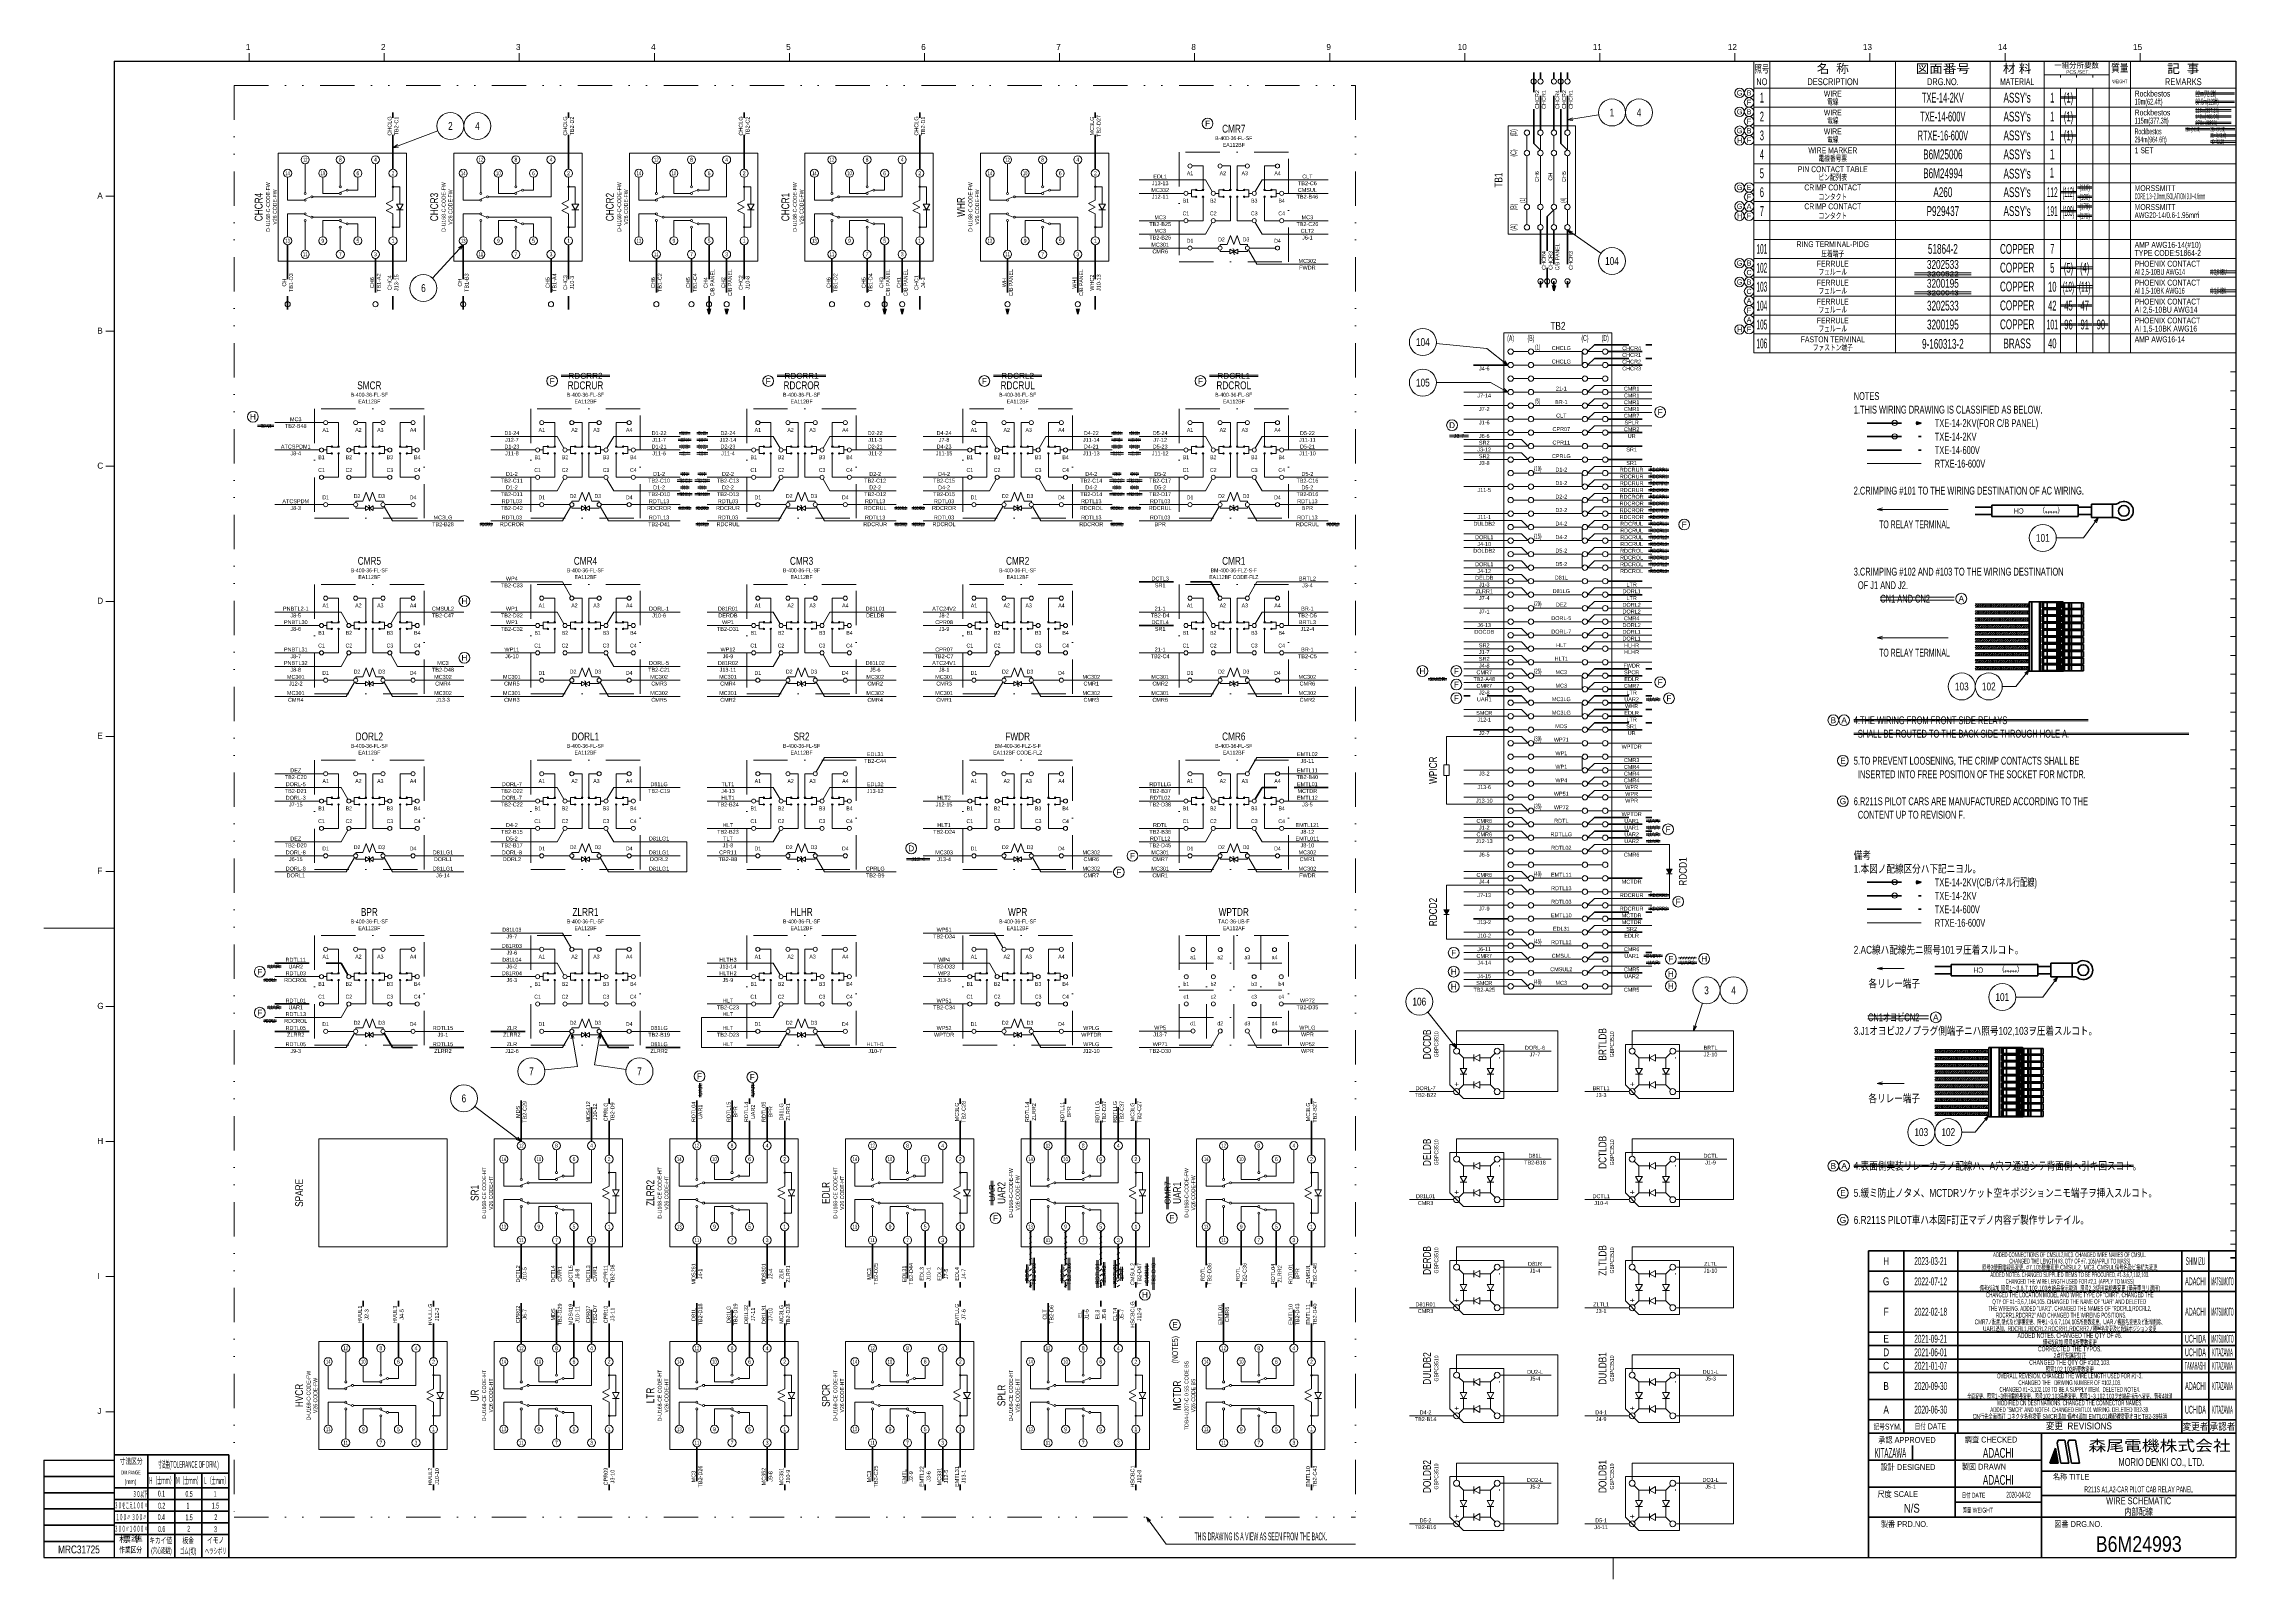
# Model space of a CAD drawing. Header units: millimetres. Extents: x 10 to 821, y 12 to 580.
import ezdxf
from ezdxf.enums import TextEntityAlignment as Align

# ---------------------------------------------------------------- set-up
doc = ezdxf.new("R2010")
doc.units = ezdxf.units.MM
for name, pattern in [('DASHDOT', [25.3, 12.7, -6.3, 0, -6.3]), ('DASHED', [19, 12.7, -6.3]), ('DIVIDE', [31.6, 12.7, -6.3, 0, -6.3, 0, -6.3])]:
    doc.linetypes.add(name, pattern=pattern)
for name, color, linetype in [('GR1_02', 7, 'Continuous'), ('GR1_03', 7, 'Continuous'), ('GR1_04', 7, 'Continuous'), ('GR1_05', 7, 'Continuous'), ('GR1_06', 7, 'Continuous'), ('GR1_14', 7, 'Continuous'), ('GR1_15', 7, 'Continuous'), ('GR2_03', 7, 'Continuous'), ('図面枠B6M', 7, 'Continuous'), ('表題、部品表_02', 7, 'Continuous'), ('表題、部品表_03', 7, 'Continuous')]:
    doc.layers.add(name, color=color, linetype=linetype)
doc.styles.add('HG丸ｺﾞｼｯｸM-PRO', font='')
doc.styles.get('HG丸ｺﾞｼｯｸM-PRO').set_extended_font_data('HG丸ｺﾞｼｯｸM-PRO')
pattern_1 = [(45, (0, 0), (-0.106066017, 0.106066017), [])]
pattern_2 = [(45, (0, 0), (-0.070710678, 0.070710678), [])]
pattern_3 = [(45, (0, 0), (-0.3535534, 0.3535534), [])]

# ---------------------------------------------------------------- blocks, each defined once
blk = doc.blocks.new('BLKF023')
at = {"layer": '図面枠B6M', "color": 4, "linetype": 'Continuous', "lineweight": 13}
for p, q in [((85.5, 577), (85.5, 574)), ((135.5, 577), (135.5, 574)), ((185.5, 577), (185.5, 574)), ((235.5, 577), (235.5, 574)), ((285.5, 577), (285.5, 574)), ((335.5, 577), (335.5, 574)), ((385.5, 577), (385.5, 574)), ((435.5, 577), (435.5, 574)), ((485.5, 577), (485.5, 574)), ((535.5, 577), (535.5, 574)), ((585.5, 577), (585.5, 574)), ((635.5, 577), (635.5, 574)), ((685.5, 577), (685.5, 574)), ((735.5, 577), (735.5, 574)), ((785.5, 577), (785.5, 574)), ((819, 557), (821, 557)), ((819, 550), (821, 550)), ((819, 543), (821, 543)), ((819, 536), (821, 536)), ((819, 529), (821, 529)), ((32.5, 524), (35.5, 524)), ((819, 522), (821, 522)), ((819, 515), (821, 515)), ((819, 508), (821, 508)), ((819, 501), (821, 501)), ((819, 494), (821, 494)), ((819, 487), (821, 487)), ((819, 480), (821, 480)), ((32.5, 474), (35.5, 474)), ((819, 473), (821, 473)), ((819, 466), (821, 466)), ((819, 459), (821, 459)), ((819, 452), (821, 452)), ((819, 445), (821, 445)), ((819, 438), (821, 438)), ((819, 431), (821, 431)), ((32.5, 424), (35.5, 424)), ((819, 424), (821, 424)), ((819, 417), (821, 417)), ((819, 410), (821, 410)), ((819, 403), (821, 403)), ((819, 396), (821, 396)), ((819, 389), (821, 389)), ((819, 382), (821, 382)), ((32.5, 374), (35.5, 374)), ((819, 375), (821, 375)), ((819, 368), (821, 368)), ((819, 361), (821, 361)), ((819, 354), (821, 354)), ((819, 347), (821, 347)), ((819, 340), (821, 340)), ((819, 333), (821, 333)), ((819, 326), (821, 326)), ((32.5, 324), (35.5, 324)), ((819, 319), (821, 319)), ((819, 312), (821, 312)), ((819, 305), (821, 305)), ((819, 298), (821, 298)), ((819, 291), (821, 291)), ((819, 284), (821, 284)), ((819, 277), (821, 277)), ((32.5, 274), (35.5, 274)), ((819, 270), (821, 270)), ((819, 263), (821, 263)), ((9.5, 253), (35.5, 253)), ((819, 256), (821, 256)), ((819, 249), (821, 249)), ((819, 242), (821, 242)), ((819, 235), (821, 235)), ((819, 228), (821, 228)), ((32.5, 224), (35.5, 224)), ((819, 221), (821, 221)), ((819, 214), (821, 214)), ((819, 207), (821, 207)), ((819, 200), (821, 200)), ((819, 193), (821, 193)), ((819, 186), (821, 186)), ((819, 179), (821, 179)), ((32.5, 174), (35.5, 174)), ((819, 172), (821, 172)), ((819, 165), (821, 165)), ((819, 158), (821, 158)), ((819, 151), (821, 151)), ((819, 141), (821, 141)), ((819, 136), (821, 136)), ((32.5, 124), (35.5, 124)), ((32.5, 74), (35.5, 74)), ((590.5, 12), (590.5, 20))]:
    blk.add_line(p, q, dxfattribs=at)
at = {"layer": '図面枠B6M', "color": 2, "linetype": 'Continuous', "lineweight": 25}
for p, q in [((35.5, 574), (35.5, 20)), ((35.5, 574), (821, 574)), ((821, 574), (821, 20)), ((9.5, 56), (9.5, 20)), ((9.5, 56), (35.5, 56)), ((9.5, 20), (821, 20))]:
    blk.add_line(p, q, dxfattribs=at)
at = {"layer": '図面枠B6M', "color": 3, "linetype": 'Continuous', "lineweight": 35}
for p, q in [((821, 131), (819, 131)), ((821, 126), (819, 126)), ((821, 118.5), (819, 118.5)), ((821, 103.5), (819, 103.5)), ((821, 98.5), (819, 98.5)), ((685, 93.5), (821, 93.5)), ((685, 93.5), (685, 20)), ((698, 93.5), (698, 66)), ((718, 66), (718, 93.5)), ((801, 93.5), (801, 66)), ((811, 93.5), (811, 66)), ((685, 88.5), (821, 88.5)), ((685, 78.5), (821, 78.5)), ((685, 71), (821, 71)), ((685, 66), (821, 66)), ((717, 66), (717, 35)), ((749, 66), (749, 20)), ((35.5, 58), (78, 58)), ((48, 58), (48, 20)), ((78, 58), (78, 20)), ((701.23, 61.5), (701.23, 56)), ((752.14, 55), (754.16, 60.55)), ((752.16, 55), (754.69, 57.53)), ((752.21, 55.19), (754.67, 57.65)), ((752.29, 55.41), (754.65, 57.77)), ((752.3, 55), (754.71, 57.41)), ((752.37, 55.64), (754.63, 57.89)), ((752.44, 55), (754.74, 57.29)), ((752.45, 55.86), (754.61, 58.01)), ((752.54, 56.08), (754.59, 58.13)), ((752.58, 55), (754.76, 57.17)), ((752.62, 56.3), (754.57, 58.25)), ((752.7, 56.53), (754.55, 58.37)), ((752.72, 55), (754.78, 57.05)), ((752.78, 56.75), (754.52, 58.49)), ((752.86, 56.97), (754.5, 58.61)), ((752.86, 55), (754.8, 56.93)), ((752.94, 57.19), (754.48, 58.73)), ((753.01, 55), (754.82, 56.81)), ((753.02, 57.42), (754.46, 58.86)), ((753.1, 57.64), (754.44, 58.98)), ((753.18, 57.86), (754.42, 59.1)), ((753.26, 58.08), (754.4, 59.22)), ((753.34, 58.31), (754.38, 59.34)), ((753.43, 58.53), (754.35, 59.46)), ((753.51, 58.75), (754.33, 59.58)), ((753.59, 58.97), (754.31, 59.7)), ((753.67, 59.19), (754.29, 59.82)), ((753.75, 59.42), (754.27, 59.94)), ((753.83, 59.64), (754.25, 60.06)), ((753.91, 59.86), (754.23, 60.18)), ((753.99, 60.08), (754.21, 60.3)), ((754.07, 60.31), (754.18, 60.42)), ((754.15, 60.53), (754.16, 60.54)), ((755.14, 55), (754.16, 60.55)), ((754.84, 62.4), (755.23, 63.5)), ((756.14, 55), (754.84, 62.4)), ((755.23, 63.5), (757.64, 63.5)), ((759.14, 55), (757.64, 63.5)), ((759.18, 63.5), (758.82, 62.51)), ((760.14, 55), (758.82, 62.51)), ((759.18, 63.5), (761.64, 63.5)), ((763.14, 55), (761.64, 63.5)), ((9.5, 50), (35.5, 50)), ((48, 51.3), (78, 51.3)), ((58, 51.3), (58, 20)), ((68, 51.3), (68, 20)), ((685, 56), (749, 56)), ((749, 52), (821, 52)), ((752.14, 55), (755.14, 55)), ((753.15, 55), (754.84, 56.69)), ((753.29, 55), (754.86, 56.57)), ((753.43, 55), (754.88, 56.45)), ((753.57, 55), (754.91, 56.33)), ((753.71, 55), (754.93, 56.21)), ((753.85, 55), (754.95, 56.09)), ((754, 55), (754.97, 55.97)), ((754.14, 55), (754.99, 55.85)), ((754.28, 55), (755.01, 55.73)), ((754.42, 55), (755.03, 55.61)), ((754.56, 55), (755.05, 55.49)), ((754.7, 55), (755.08, 55.37)), ((754.84, 55), (755.1, 55.25)), ((754.99, 55), (755.12, 55.13)), ((755.13, 55), (755.14, 55.01)), ((756.14, 55), (759.14, 55)), ((760.14, 55), (763.14, 55)), ((9.5, 44), (35.5, 44)), ((35.5, 45.8), (78, 45.8)), ((35.5, 41.47), (78, 41.47)), ((685, 46), (749, 46)), ((749, 43), (821, 43)), ((9.5, 38), (35.5, 38)), ((35.5, 37.15), (78, 37.15)), ((35.5, 32.82), (78, 32.82)), ((685, 35), (821, 35)), ((717, 40.5), (749, 40.5)), ((9.5, 32), (35.5, 32)), ((9.5, 26), (35.5, 26)), ((35.5, 28.5), (78, 28.5))]:
    blk.add_line(p, q, dxfattribs=at)
at = {"layer": '図面枠B6M', "color": 4, "linetype": 'Continuous', "lineweight": 13, "style": 'HG丸ｺﾞｼｯｸM-PRO'}
for s, height, width, p in [('1', 2.25, 1.003994, (84.29, 577.45)), ('2', 2.25, 1.003994, (134.3, 577.45)), ('3', 2.25, 1.003994, (184.29, 577.45)), ('4', 2.25, 1.003994, (234.29, 577.45)), ('5', 2.25, 1.003994, (284.29, 577.45)), ('6', 2.25, 1.003994, (334.29, 577.45)), ('7', 2.25, 1.003994, (384.29, 577.45)), ('8', 2.25, 1.003994, (434.29, 577.45)), ('9', 2.25, 1.003994, (484.29, 577.45)), ('10', 2.255, 1.003994, (532.9, 577.45)), ('11', 2.255, 1.003994, (582.9, 577.45)), ('12', 2.255, 1.003994, (632.9, 577.45)), ('13', 2.255, 1.003994, (682.9, 577.45)), ('14', 2.255, 1.003994, (732.9, 577.45)), ('15', 2.255, 1.003994, (782.9, 577.45)), ('A', 2.25, 1.002405, (29.29, 522.45)), ('B', 2.25, 1.004704, (29.29, 472.45)), ('C', 2.25, 1.001214, (29.29, 422.45)), ('D', 2.25, 1.002334, (29.29, 372.45)), ('E', 2.25, 1.001589, (29.29, 322.45)), ('F', 2.25, 0.998986, (29.29, 272.45)), ('G', 2.25, 1.003714, (29.29, 222.45)), ('H', 2.25, 1.00207, (29.29, 172.45)), ('I', 2.25, 1.00207, (29.29, 122.45)), ('J', 2.25, 1.005117, (29.29, 72.45))]:
    blk.add_text(s, height=height, dxfattribs=dict(at, width=width)).set_placement(p, align=Align.BOTTOM_LEFT)
for s, height, width, p in [('記号SYM.', 2.182, 0.69227, (692.03, 68.49)), ('日付 DATE', 2.182, 0.692507, (707.87, 68.58)), ('調査 CHECKED', 2.182, 0.863174, (730.34, 63.67)), ('変更  REVISIONS', 2.5455, 0.887352, (762.85, 68.72)), ('変更者', 2.545, 0.887717, (806, 68.5)), ('承認者', 2.545, 0.887717, (816, 68.5)), ('承認 APPROVED', 2.1818, 0.863151, (699.21, 63.54)), ('DIM.RANGE.', 1.455, 0.522543, (41.85, 51.49)), ('Ｈ（士ｍｍ）', 2.545, 0.439786, (53.03, 48.51)), ('寸法差(TOLERANCE OF DRM.)', 2.5455, 0.382528, (63.02, 54.5)), ('Ｍ（士ｍｍ）', 2.545, 0.439786, (63.02, 48.46)), ('Ｌ（士ｍｍ）', 2.545, 0.439786, (73.2, 48.46)), ('設計 DESIGNED', 2.1818, 0.862613, (699.61, 53.51)), ('製図 DRAWN', 2.182, 0.863099, (727.7, 53.65)), ('名称 TITLE', 2.182, 0.862489, (759.97, 49.87)), ('３０以下', 2.182, 0.44793, (45.2, 43.52)), ('0.1', 2.182, 0.522424, (53.03, 43.67)), ('0.5', 2.182, 0.522424, (63.26, 43.57)), ('1', 2.18, 0.521199, (72.92, 43.57)), ('尺度 SCALE', 2.182, 0.862581, (695.78, 43.49)), ('日付 DATE', 1.818, 0.618255, (723.88, 43.09)), ('３０をこえ１００〃', 2.182, 0.44793, (41.79, 39.27)), ('１００〃 ３００〃', 2.182, 0.448161, (41.79, 34.93)), ('0.4', 2.182, 0.522424, (52.98, 34.99)), ('0.2', 2.182, 0.522424, (53.12, 39.23)), ('1.5', 2.182, 0.522424, (63.26, 34.9)), ('1', 2.18, 0.521199, (62.83, 39.23)), ('1.5', 2.182, 0.522424, (73.02, 39.23)), ('2', 2.18, 0.521199, (73.16, 34.99)), ('製番 PRD.NO.', 2.182, 0.863299, (698.29, 32.41)), ('質量 WEIGHT', 1.818, 0.618812, (725.46, 37.55)), ('図番 DRG.NO.', 2.182, 0.863083, (762.62, 32.42)), ('３００〃１０００〃', 2.182, 0.44793, (41.79, 30.64)), ('キカイ値', 2.182, 0.692256, (52.74, 26.33)), ('0.6', 2.182, 0.522424, (53.12, 30.56)), ('板金', 2.182, 0.692256, (62.93, 26.33)), ('2', 2.18, 0.521199, (63.12, 30.65)), ('イモノ', 2.182, 0.692256, (73.11, 26.42)), ('3', 2.18, 0.521199, (73.06, 30.51))]:
    blk.add_text(s, height=height, dxfattribs=dict(at, width=width)).set_placement(p, align=Align.MIDDLE_CENTER)
for s, height, width, p in [('寸法区分', 2.182, 0.692256, (41.81, 53.9)), ('(mm)', 1.818, 0.619256, (41.57, 46.64)), ('標準', 2.182, 1.489301, (41.71, 25)), ('作業区分', 2.182, 0.692256, (41.62, 21.1)), ('(穴心距離)', 2.182, 0.521231, (53.03, 20.86)), ('ゴム(切)', 2.182, 0.521232, (62.93, 20.67)), ('ヘラシボリ', 2.182, 0.521228, (73.11, 20.67))]:
    blk.add_text(s, height=height, dxfattribs=dict(at, width=width)).set_placement(p, align=Align.BOTTOM_CENTER)
at = {"layer": '図面枠B6M', "color": 2, "linetype": 'Continuous', "lineweight": 25, "style": 'HG丸ｺﾞｼｯｸM-PRO', "width": 1.206081}
blk.add_text('森尾電機株式会社', height=4, dxfattribs=at).set_placement((792.72, 61.43), align=Align.MIDDLE_CENTER)
at = {"layer": '図面枠B6M', "color": 3, "linetype": 'Continuous', "lineweight": 35, "style": 'HG丸ｺﾞｼｯｸM-PRO', "width": 0.652197}
blk.add_text('MORIO DENKI CO., LTD.', height=2.9091, dxfattribs=at).set_placement((793.38, 55.36), align=Align.MIDDLE_CENTER)
blk = doc.blocks.new('BLKF024')
at = {"layer": '図面枠B6M', "color": 3, "linetype": 'Continuous', "lineweight": 35, "style": 'HG丸ｺﾞｼｯｸM-PRO'}
for s, height, width, p in [('D', 2.91, 0.784656, (691.5, 96)), ('E', 2.91, 0.784871, (691.5, 101)), ('2021-09-21', 2.909, 0.488281, (708, 101)), ('2021-06-01', 2.909, 0.488281, (708, 96)), ('ADDED NOTE5. CHANGED THE QTY OF #6.', 1.8182, 0.618373, (759.5, 102.25)), ('CORRECTED THE TYPOS.', 1.8182, 0.618718, (759.5, 97.25)), ('UCHIDA', 2.909, 0.415827, (806, 101)), ('UCHIDA', 2.909, 0.415827, (806, 96)), ('MATSUMOTO', 2.909, 0.26157, (816, 101)), ('KITAZAWA', 2.909, 0.308644, (816, 96)), ('C', 2.91, 0.782198, (691.5, 91)), ('2021-01-07', 2.909, 0.488281, (708, 91)), ('TAKAHASHI', 2.909, 0.284557, (806, 91)), ('KITAZAWA', 2.909, 0.308644, (816, 91)), ('B', 2.91, 0.78204, (691.5, 83.5)), ('2020-09-30', 2.909, 0.488281, (708, 83.5)), ('OVERALL REVISION. CHANGED THE WIRE LENGTH USED FOR #1~3.', 1.8182, 0.537468, (759.5, 87.25)), ('ADACHI', 2.909, 0.415454, (806, 83.5)), ('KITAZAWA', 2.909, 0.308644, (816, 83.5)), ('A', 2.91, 0.782973, (691.5, 74.75)), ('2020-06-30', 2.909, 0.488281, (708, 74.75)), ('MODIFIED CN DESTINATIONS. CHANGED THE CONNECTOR NAMES.', 1.8182, 0.537472, (759.5, 77.25)), ('UCHIDA', 2.909, 0.415827, (806, 74.75)), ('KITAZAWA', 2.909, 0.308644, (816, 74.75)), ('KITAZAWA', 3.636, 0.374534, (693.11, 58.75)), ('ADACHI', 3.636, 0.619335, (733, 58.75)), ('ADACHI', 3.636, 0.619335, (733, 48.75)), ('2020-04-02', 2.182, 0.482412, (740.5, 43.25)), ('R211S A1,A2-CAR PILOT CAB RELAY PANEL', 2.1818, 0.522623, (785, 45.25)), ('WIRE SCHEMATIC', 2.5455, 0.741663, (785, 41)), ('N/S', 3.273, 0.805664, (701, 38.25)), ('B6M24993', 5.818, 0.845653, (785, 25))]:
    blk.add_text(s, height=height, dxfattribs=dict(at, width=width)).set_placement(p, align=Align.MIDDLE_CENTER)
blk = doc.blocks.new('BLKF026')
at = {"layer": 'GR2_03', "color": 4, "linetype": 'Continuous', "lineweight": 13}
for p, q in [((642.5, 574), (642.5, 564)), ((642.5, 574), (821, 574)), ((648.5, 574), (648.5, 564)), ((695, 574), (695, 564)), ((730, 574), (730, 564)), ((750, 574), (750, 564)), ((750, 569), (774, 569)), ((756, 568), (756, 569)), ((762, 569), (762, 568)), ((768, 569), (768, 568)), ((774, 574), (774, 564)), ((782, 574), (782, 564)), ((821, 574), (821, 564)), ((642.5, 564), (821, 564))]:
    blk.add_line(p, q, dxfattribs=at)
at = {"layer": 'GR2_03', "color": 3, "linetype": 'Continuous', "lineweight": 35, "style": 'HG丸ｺﾞｼｯｸM-PRO'}
for s, height, width, p in [('照号', 2.909, 0.651535, (645.5, 571.2)), ('名  称', 3.273, 1.042426, (671.75, 571.2)), ('図面番号', 3.273, 1.127518, (712.5, 571.2)), ('材 料', 3.273, 1.042439, (740, 571.2)), ('一組分所要数', 2.036, 0.966638, (762, 572.5)), ('PCS./SET.', 1.309, 0.862935, (762.5, 570)), ('質量', 2.909, 0.781842, (778, 571.5)), ('記  事', 3.273, 1.042426, (801.5, 571.2)), ('NO', 2.545, 0.740841, (645.5, 566.4)), ('DESCRIPTION', 2.5455, 0.741365, (671.75, 566.4)), ('DRG.NO.', 2.545, 0.741189, (712.5, 566.4)), ('MATERIAL', 2.545, 0.594756, (740, 566.4)), ('WEIGHT', 1.309, 0.635507, (778, 566.5)), ('REMARKS', 2.545, 0.742803, (801.5, 566.4))]:
    blk.add_text(s, height=height, dxfattribs=dict(at, width=width)).set_placement(p, align=Align.MIDDLE_CENTER)
blk = doc.blocks.new('BLKF025')
at = {"layer": 'GR2_03', "color": 3, "linetype": 'Continuous', "lineweight": 13}
blk.add_blockref('BLKF026', (0, 0), dxfattribs=at)
blk = doc.blocks.new('BLKF028')
at = {"layer": 'GR1_02', "color": 4, "linetype": 'DASHDOT', "lineweight": 13}
for p, q in [((390.25, 250.25), (349.75, 250.25)), ((349.75, 250.25), (349.75, 209.75)), ((390.25, 209.75), (390.25, 250.25)), ((349.75, 209.75), (390.25, 209.75))]:
    blk.add_line(p, q, dxfattribs=at)
at = {"layer": 'GR1_02', "color": 4, "linetype": 'Continuous', "lineweight": 13}
for p, q in [((354.57, 245.19), (358.61, 245.19)), ((358.61, 245.19), (358.61, 236.58)), ((365.7, 245.19), (368.73, 245.19)), ((368.73, 245.19), (368.73, 236.58)), ((374.3, 245.19), (371.27, 245.19)), ((371.27, 245.19), (371.27, 236.58)), ((385.43, 245.19), (381.39, 245.19)), ((381.39, 245.19), (381.39, 236.58)), ((355.82, 236.33), (354.31, 236.33)), ((354.31, 236.33), (354.31, 233.8)), ((355.82, 236.08), (358.86, 236.08)), ((365.95, 236.33), (364.43, 236.33)), ((364.43, 236.33), (364.43, 233.8)), ((365.95, 236.08), (368.99, 236.08)), ((374.05, 236.08), (371.01, 236.08)), ((374.05, 236.33), (375.57, 236.33)), ((375.57, 236.33), (375.57, 233.8)), ((384.18, 236.08), (381.14, 236.08)), ((384.18, 236.33), (385.69, 236.33)), ((385.69, 236.33), (385.69, 233.8)), ((353.04, 235.06), (354.31, 235.06)), ((355.82, 233.8), (354.31, 233.8)), ((358.61, 233.54), (358.61, 224.94)), ((363.17, 235.06), (364.43, 235.06)), ((365.95, 233.8), (364.43, 233.8)), ((368.73, 233.54), (368.73, 224.94)), ((371.27, 233.54), (371.27, 224.94)), ((374.05, 233.8), (375.57, 233.8)), ((376.83, 235.06), (375.57, 235.06)), ((381.39, 233.54), (381.39, 224.94)), ((384.18, 233.8), (385.69, 233.8)), ((386.96, 235.06), (385.69, 235.06)), ((353.04, 224.94), (358.61, 224.94)), ((363.17, 224.94), (368.73, 224.94)), ((368.8, 219.42), (367.6, 216.08)), ((370, 216.08), (368.8, 219.42)), ((371.2, 219.42), (370, 216.08)), ((372.4, 216.08), (371.2, 219.42)), ((376.83, 224.94), (371.27, 224.94)), ((386.96, 224.94), (381.39, 224.94)), ((354.57, 214.81), (364.18, 214.81)), ((364.94, 215.57), (364.94, 216.08)), ((364.94, 216.08), (367.6, 216.08)), ((372.4, 216.08), (375.06, 216.08)), ((375.06, 215.57), (375.06, 216.08)), ((385.43, 214.81), (375.82, 214.81))]:
    blk.add_line(p, q, dxfattribs=at)
for centre, radius in [((353.81, 245.19), 0.759), ((364.94, 245.19), 0.759), ((375.06, 245.19), 0.759), ((386.19, 245.19), 0.759), ((352.28, 235.06), 0.759), ((356.08, 236.33), 0.253), ((358.61, 236.33), 0.253), ((362.41, 235.06), 0.759), ((366.2, 236.33), 0.253), ((368.73, 236.33), 0.253), ((371.27, 236.33), 0.253), ((373.8, 236.33), 0.253), ((377.59, 235.06), 0.759), ((381.39, 236.33), 0.253), ((383.92, 236.33), 0.253), ((387.72, 235.06), 0.759), ((356.08, 233.8), 0.253), ((358.61, 233.8), 0.253), ((366.2, 233.8), 0.253), ((368.73, 233.8), 0.253), ((371.27, 233.8), 0.253), ((373.8, 233.8), 0.253), ((381.39, 233.8), 0.253), ((383.92, 233.8), 0.253), ((352.28, 224.94), 0.759), ((362.41, 224.94), 0.759), ((377.59, 224.94), 0.759), ((387.72, 224.94), 0.759), ((353.81, 214.81), 0.759), ((364.94, 214.81), 0.759), ((375.06, 214.81), 0.759), ((386.19, 214.81), 0.759)]:
    blk.add_circle(centre, radius, dxfattribs=at)
blk = doc.blocks.new('BLKF027')
at = {"layer": 'GR1_02', "color": 4, "linetype": 'Continuous', "lineweight": 13}
blk.add_blockref('BLKF028', (0, 0), dxfattribs=at)
at = {"layer": 'GR1_02', "color": 4, "linetype": 'Continuous', "lineweight": 13, "style": 'HG丸ｺﾞｼｯｸM-PRO'}
for s, width, p in [('A1', 0.78372, (353.81, 242.49)), ('A2', 0.78372, (365.94, 242.49)), ('A3', 0.78372, (374.06, 242.49)), ('A4', 0.78372, (386.19, 242.49)), ('C1', 0.78334, (352.28, 227.64)), ('B1', 0.783285, (352.28, 232.36)), ('C2', 0.78334, (362.41, 227.64)), ('B2', 0.783285, (362.41, 232.36)), ('C3', 0.78334, (377.59, 227.64)), ('B3', 0.783285, (377.59, 232.36)), ('C4', 0.78334, (387.72, 227.64)), ('B4', 0.783285, (387.72, 232.36)), ('D1', 0.784601, (353.81, 217.51)), ('D2', 0.784601, (365.44, 217.99)), ('D3', 0.784601, (374.56, 217.99)), ('D4', 0.784601, (386.19, 217.51))]:
    blk.add_text(s, height=1.455, dxfattribs=dict(at, width=width)).set_placement(p, align=Align.MIDDLE_CENTER)
blk = doc.blocks.new('BLKF030')
at = {"layer": 'GR1_02', "color": 4, "linetype": 'DASHDOT', "lineweight": 13}
for p, q in [((230.25, 250.25), (189.75, 250.25)), ((189.75, 250.25), (189.75, 209.75)), ((230.25, 209.75), (230.25, 250.25)), ((189.75, 209.75), (230.25, 209.75))]:
    blk.add_line(p, q, dxfattribs=at)
at = {"layer": 'GR1_02', "color": 4, "linetype": 'Continuous', "lineweight": 13}
for p, q in [((194.57, 245.19), (198.61, 245.19)), ((198.61, 245.19), (198.61, 236.58)), ((205.7, 245.19), (208.73, 245.19)), ((208.73, 245.19), (208.73, 236.58)), ((214.3, 245.19), (211.27, 245.19)), ((211.27, 245.19), (211.27, 236.58)), ((225.43, 245.19), (221.39, 245.19)), ((221.39, 245.19), (221.39, 236.58)), ((195.82, 236.33), (194.31, 236.33)), ((194.31, 236.33), (194.31, 233.8)), ((195.82, 236.08), (198.86, 236.08)), ((205.95, 236.33), (204.43, 236.33)), ((204.43, 236.33), (204.43, 233.8)), ((205.95, 236.08), (208.99, 236.08)), ((214.05, 236.08), (211.01, 236.08)), ((214.05, 236.33), (215.57, 236.33)), ((215.57, 236.33), (215.57, 233.8)), ((224.18, 236.08), (221.14, 236.08)), ((224.18, 236.33), (225.69, 236.33)), ((225.69, 236.33), (225.69, 233.8)), ((193.04, 235.06), (194.31, 235.06)), ((195.82, 233.8), (194.31, 233.8)), ((198.61, 233.54), (198.61, 224.94)), ((203.17, 235.06), (204.43, 235.06)), ((205.95, 233.8), (204.43, 233.8)), ((208.73, 233.54), (208.73, 224.94)), ((211.27, 233.54), (211.27, 224.94)), ((214.05, 233.8), (215.57, 233.8)), ((216.83, 235.06), (215.57, 235.06)), ((221.39, 233.54), (221.39, 224.94)), ((224.18, 233.8), (225.69, 233.8)), ((226.96, 235.06), (225.69, 235.06)), ((193.04, 224.94), (198.61, 224.94)), ((203.17, 224.94), (208.73, 224.94)), ((208.8, 219.42), (207.6, 216.08)), ((210, 216.08), (208.8, 219.42)), ((211.2, 219.42), (210, 216.08)), ((212.4, 216.08), (211.2, 219.42)), ((216.83, 224.94), (211.27, 224.94)), ((226.96, 224.94), (221.39, 224.94)), ((194.57, 214.81), (204.18, 214.81)), ((204.94, 215.57), (204.94, 216.08)), ((204.94, 216.08), (207.6, 216.08)), ((212.4, 216.08), (215.06, 216.08)), ((215.06, 215.57), (215.06, 216.08)), ((225.43, 214.81), (215.82, 214.81))]:
    blk.add_line(p, q, dxfattribs=at)
for centre, radius in [((193.81, 245.19), 0.759), ((204.94, 245.19), 0.759), ((215.06, 245.19), 0.759), ((226.19, 245.19), 0.759), ((192.28, 235.06), 0.759), ((196.08, 236.33), 0.253), ((198.61, 236.33), 0.253), ((202.41, 235.06), 0.759), ((206.2, 236.33), 0.253), ((208.73, 236.33), 0.253), ((211.27, 236.33), 0.253), ((213.8, 236.33), 0.253), ((217.59, 235.06), 0.759), ((221.39, 236.33), 0.253), ((223.92, 236.33), 0.253), ((227.72, 235.06), 0.759), ((196.08, 233.8), 0.253), ((198.61, 233.8), 0.253), ((206.2, 233.8), 0.253), ((208.73, 233.8), 0.253), ((211.27, 233.8), 0.253), ((213.8, 233.8), 0.253), ((221.39, 233.8), 0.253), ((223.92, 233.8), 0.253), ((192.28, 224.94), 0.759), ((202.41, 224.94), 0.759), ((217.59, 224.94), 0.759), ((227.72, 224.94), 0.759), ((193.81, 214.81), 0.759), ((204.94, 214.81), 0.759), ((215.06, 214.81), 0.759), ((226.19, 214.81), 0.759)]:
    blk.add_circle(centre, radius, dxfattribs=at)
blk = doc.blocks.new('BLKF029')
at = {"layer": 'GR1_02', "color": 4, "linetype": 'Continuous', "lineweight": 13}
blk.add_blockref('BLKF030', (0, 0), dxfattribs=at)
at = {"layer": 'GR1_02', "color": 4, "linetype": 'Continuous', "lineweight": 13, "style": 'HG丸ｺﾞｼｯｸM-PRO'}
for s, width, p in [('A1', 0.78372, (193.81, 242.49)), ('A2', 0.78372, (205.94, 242.49)), ('A3', 0.78372, (214.06, 242.49)), ('A4', 0.78372, (226.19, 242.49)), ('C1', 0.78334, (192.28, 227.64)), ('B1', 0.783285, (192.28, 232.36)), ('C2', 0.78334, (202.41, 227.64)), ('B2', 0.783285, (202.41, 232.36)), ('C3', 0.78334, (217.59, 227.64)), ('B3', 0.783285, (217.59, 232.36)), ('C4', 0.78334, (227.72, 227.64)), ('B4', 0.783285, (227.72, 232.36)), ('D1', 0.784601, (193.81, 217.51)), ('D2', 0.784601, (205.44, 217.99)), ('D3', 0.784601, (214.56, 217.99)), ('D4', 0.784601, (226.19, 217.51))]:
    blk.add_text(s, height=1.455, dxfattribs=dict(at, width=width)).set_placement(p, align=Align.MIDDLE_CENTER)
blk = doc.blocks.new('BLKF032')
at = {"layer": 'GR1_02', "color": 4, "linetype": 'Continuous', "lineweight": 13}
for p, q in [((208.54, 212.68), (208.54, 214.37)), ((210, 213.52), (208.54, 214.37)), ((208.54, 212.68), (210, 213.52)), ((210, 214.37), (209.65, 214.57)), ((210, 213.52), (211.46, 214.37)), ((210, 212.68), (210, 214.37)), ((210, 212.68), (210, 214.37)), ((211.46, 212.68), (210, 213.52)), ((210, 212.68), (210.35, 212.48)), ((211.46, 212.68), (211.46, 214.37))]:
    blk.add_line(p, q, dxfattribs=at)
blk = doc.blocks.new('BLKF031')
at = {"layer": 'GR1_02', "color": 4, "linetype": 'Continuous', "lineweight": 13}
for p, q in [((204.94, 214.05), (204.94, 213.55)), ((204.94, 213.55), (208.54, 213.55)), ((211.46, 213.55), (213.17, 213.55)), ((212.4, 213.55), (215.06, 213.55)), ((215.06, 214.05), (215.06, 213.55))]:
    blk.add_line(p, q, dxfattribs=at)
blk.add_blockref('BLKF032', (0, 0), dxfattribs=at)
blk = doc.blocks.new('BLKF034')
at = {"layer": 'GR1_02', "color": 4, "linetype": 'DASHDOT', "lineweight": 13}
for p, q in [((310.25, 250.25), (269.75, 250.25)), ((269.75, 250.25), (269.75, 209.75)), ((310.25, 209.75), (310.25, 250.25)), ((269.75, 209.75), (310.25, 209.75))]:
    blk.add_line(p, q, dxfattribs=at)
at = {"layer": 'GR1_02', "color": 4, "linetype": 'Continuous', "lineweight": 13}
for p, q in [((274.57, 245.19), (278.61, 245.19)), ((278.61, 245.19), (278.61, 236.58)), ((285.7, 245.19), (288.73, 245.19)), ((288.73, 245.19), (288.73, 236.58)), ((294.3, 245.19), (291.27, 245.19)), ((291.27, 245.19), (291.27, 236.58)), ((305.43, 245.19), (301.39, 245.19)), ((301.39, 245.19), (301.39, 236.58)), ((275.82, 236.33), (274.31, 236.33)), ((274.31, 236.33), (274.31, 233.8)), ((275.82, 236.08), (278.86, 236.08)), ((285.95, 236.33), (284.43, 236.33)), ((284.43, 236.33), (284.43, 233.8)), ((285.95, 236.08), (288.99, 236.08)), ((294.05, 236.08), (291.01, 236.08)), ((294.05, 236.33), (295.57, 236.33)), ((295.57, 236.33), (295.57, 233.8)), ((304.18, 236.08), (301.14, 236.08)), ((304.18, 236.33), (305.69, 236.33)), ((305.69, 236.33), (305.69, 233.8)), ((273.04, 235.06), (274.31, 235.06)), ((275.82, 233.8), (274.31, 233.8)), ((278.61, 233.54), (278.61, 224.94)), ((283.17, 235.06), (284.43, 235.06)), ((285.95, 233.8), (284.43, 233.8)), ((288.73, 233.54), (288.73, 224.94)), ((291.27, 233.54), (291.27, 224.94)), ((294.05, 233.8), (295.57, 233.8)), ((296.83, 235.06), (295.57, 235.06)), ((301.39, 233.54), (301.39, 224.94)), ((304.18, 233.8), (305.69, 233.8)), ((306.96, 235.06), (305.69, 235.06)), ((273.04, 224.94), (278.61, 224.94)), ((283.17, 224.94), (288.73, 224.94)), ((288.8, 219.42), (287.6, 216.08)), ((290, 216.08), (288.8, 219.42)), ((291.2, 219.42), (290, 216.08)), ((292.4, 216.08), (291.2, 219.42)), ((296.83, 224.94), (291.27, 224.94)), ((306.96, 224.94), (301.39, 224.94)), ((274.57, 214.81), (284.18, 214.81)), ((284.94, 215.57), (284.94, 216.08)), ((284.94, 216.08), (287.6, 216.08)), ((292.4, 216.08), (295.06, 216.08)), ((295.06, 215.57), (295.06, 216.08)), ((305.43, 214.81), (295.82, 214.81))]:
    blk.add_line(p, q, dxfattribs=at)
for centre, radius in [((273.81, 245.19), 0.759), ((284.94, 245.19), 0.759), ((295.06, 245.19), 0.759), ((306.19, 245.19), 0.759), ((272.28, 235.06), 0.759), ((276.08, 236.33), 0.253), ((278.61, 236.33), 0.253), ((282.41, 235.06), 0.759), ((286.2, 236.33), 0.253), ((288.73, 236.33), 0.253), ((291.27, 236.33), 0.253), ((293.8, 236.33), 0.253), ((297.59, 235.06), 0.759), ((301.39, 236.33), 0.253), ((303.92, 236.33), 0.253), ((307.72, 235.06), 0.759), ((276.08, 233.8), 0.253), ((278.61, 233.8), 0.253), ((286.2, 233.8), 0.253), ((288.73, 233.8), 0.253), ((291.27, 233.8), 0.253), ((293.8, 233.8), 0.253), ((301.39, 233.8), 0.253), ((303.92, 233.8), 0.253), ((272.28, 224.94), 0.759), ((282.41, 224.94), 0.759), ((297.59, 224.94), 0.759), ((307.72, 224.94), 0.759), ((273.81, 214.81), 0.759), ((284.94, 214.81), 0.759), ((295.06, 214.81), 0.759), ((306.19, 214.81), 0.759)]:
    blk.add_circle(centre, radius, dxfattribs=at)
blk = doc.blocks.new('BLKF033')
at = {"layer": 'GR1_02', "color": 4, "linetype": 'Continuous', "lineweight": 13}
blk.add_blockref('BLKF034', (0, 0), dxfattribs=at)
at = {"layer": 'GR1_02', "color": 4, "linetype": 'Continuous', "lineweight": 13, "style": 'HG丸ｺﾞｼｯｸM-PRO'}
for s, width, p in [('A1', 0.78372, (273.81, 242.49)), ('A2', 0.78372, (285.94, 242.49)), ('A3', 0.78372, (294.06, 242.49)), ('A4', 0.78372, (306.19, 242.49)), ('C1', 0.78334, (272.28, 227.64)), ('B1', 0.783285, (272.28, 232.36)), ('C2', 0.78334, (282.41, 227.64)), ('B2', 0.783285, (282.41, 232.36)), ('C3', 0.78334, (297.59, 227.64)), ('B3', 0.783285, (297.59, 232.36)), ('C4', 0.78334, (307.72, 227.64)), ('B4', 0.783285, (307.72, 232.36)), ('D1', 0.784601, (273.81, 217.51)), ('D2', 0.784601, (285.44, 217.99)), ('D3', 0.784601, (294.56, 217.99)), ('D4', 0.784601, (306.19, 217.51))]:
    blk.add_text(s, height=1.455, dxfattribs=dict(at, width=width)).set_placement(p, align=Align.MIDDLE_CENTER)
blk = doc.blocks.new('BLKF036')
at = {"layer": 'GR1_02', "color": 4, "linetype": 'Continuous', "lineweight": 13}
for p, q in [((288.54, 212.68), (288.54, 214.37)), ((290, 213.52), (288.54, 214.37)), ((288.54, 212.68), (290, 213.52)), ((290, 214.37), (289.65, 214.57)), ((290, 213.52), (291.46, 214.37)), ((290, 212.68), (290, 214.37)), ((290, 212.68), (290, 214.37)), ((291.46, 212.68), (290, 213.52)), ((290, 212.68), (290.35, 212.48)), ((291.46, 212.68), (291.46, 214.37))]:
    blk.add_line(p, q, dxfattribs=at)
blk = doc.blocks.new('BLKF035')
at = {"layer": 'GR1_02', "color": 4, "linetype": 'Continuous', "lineweight": 13}
for p, q in [((284.94, 214.05), (284.94, 213.55)), ((284.94, 213.55), (288.54, 213.55)), ((291.46, 213.55), (293.17, 213.55)), ((292.4, 213.55), (295.06, 213.55)), ((295.06, 214.05), (295.06, 213.55))]:
    blk.add_line(p, q, dxfattribs=at)
blk.add_blockref('BLKF036', (0, 0), dxfattribs=at)
blk = doc.blocks.new('BLKF038')
at = {"layer": 'GR1_02', "color": 4, "linetype": 'DASHDOT', "lineweight": 13}
for p, q in [((150.25, 250.25), (109.75, 250.25)), ((109.75, 250.25), (109.75, 209.75)), ((150.25, 209.75), (150.25, 250.25)), ((109.75, 209.75), (150.25, 209.75))]:
    blk.add_line(p, q, dxfattribs=at)
at = {"layer": 'GR1_02', "color": 4, "linetype": 'Continuous', "lineweight": 13}
for p, q in [((114.57, 245.19), (118.61, 245.19)), ((118.61, 245.19), (118.61, 236.58)), ((125.7, 245.19), (128.73, 245.19)), ((128.73, 245.19), (128.73, 236.58)), ((134.3, 245.19), (131.27, 245.19)), ((131.27, 245.19), (131.27, 236.58)), ((145.43, 245.19), (141.39, 245.19)), ((141.39, 245.19), (141.39, 236.58)), ((115.83, 236.33), (114.31, 236.33)), ((114.31, 236.33), (114.31, 233.8)), ((115.83, 236.08), (118.86, 236.08)), ((125.95, 236.33), (124.43, 236.33)), ((124.43, 236.33), (124.43, 233.8)), ((125.95, 236.08), (128.99, 236.08)), ((134.05, 236.08), (131.01, 236.08)), ((134.05, 236.33), (135.57, 236.33)), ((135.57, 236.33), (135.57, 233.8)), ((144.18, 236.08), (141.14, 236.08)), ((144.18, 236.33), (145.69, 236.33)), ((145.69, 236.33), (145.69, 233.8)), ((113.04, 235.06), (114.31, 235.06)), ((115.83, 233.8), (114.31, 233.8)), ((118.61, 233.54), (118.61, 224.94)), ((123.17, 235.06), (124.43, 235.06)), ((125.95, 233.8), (124.43, 233.8)), ((128.73, 233.54), (128.73, 224.94)), ((131.27, 233.54), (131.27, 224.94)), ((134.05, 233.8), (135.57, 233.8)), ((136.83, 235.06), (135.57, 235.06)), ((141.39, 233.54), (141.39, 224.94)), ((144.18, 233.8), (145.69, 233.8)), ((146.96, 235.06), (145.69, 235.06)), ((113.04, 224.94), (118.61, 224.94)), ((123.17, 224.94), (128.73, 224.94)), ((128.8, 219.42), (127.6, 216.08)), ((130, 216.08), (128.8, 219.42)), ((131.2, 219.42), (130, 216.08)), ((132.4, 216.08), (131.2, 219.42)), ((136.83, 224.94), (131.27, 224.94)), ((146.96, 224.94), (141.39, 224.94)), ((114.57, 214.81), (124.18, 214.81)), ((124.94, 215.57), (124.94, 216.08)), ((124.94, 216.08), (127.6, 216.08)), ((132.4, 216.08), (135.06, 216.08)), ((135.06, 215.57), (135.06, 216.08)), ((145.43, 214.81), (135.82, 214.81))]:
    blk.add_line(p, q, dxfattribs=at)
for centre, radius in [((113.81, 245.19), 0.759), ((124.94, 245.19), 0.759), ((135.06, 245.19), 0.759), ((146.19, 245.19), 0.759), ((112.28, 235.06), 0.759), ((116.08, 236.33), 0.253), ((118.61, 236.33), 0.253), ((122.41, 235.06), 0.759), ((126.2, 236.33), 0.253), ((128.73, 236.33), 0.253), ((131.27, 236.33), 0.253), ((133.8, 236.33), 0.253), ((137.59, 235.06), 0.759), ((141.39, 236.33), 0.253), ((143.92, 236.33), 0.253), ((147.72, 235.06), 0.759), ((116.08, 233.8), 0.253), ((118.61, 233.8), 0.253), ((126.2, 233.8), 0.253), ((128.73, 233.8), 0.253), ((131.27, 233.8), 0.253), ((133.8, 233.8), 0.253), ((141.39, 233.8), 0.253), ((143.92, 233.8), 0.253), ((112.28, 224.94), 0.759), ((122.41, 224.94), 0.759), ((137.59, 224.94), 0.759), ((147.72, 224.94), 0.759), ((113.81, 214.81), 0.759), ((124.94, 214.81), 0.759), ((135.06, 214.81), 0.759), ((146.19, 214.81), 0.759)]:
    blk.add_circle(centre, radius, dxfattribs=at)
blk = doc.blocks.new('BLKF037')
at = {"layer": 'GR1_02', "color": 4, "linetype": 'Continuous', "lineweight": 13}
blk.add_blockref('BLKF038', (0, 0), dxfattribs=at)
at = {"layer": 'GR1_02', "color": 4, "linetype": 'Continuous', "lineweight": 13, "style": 'HG丸ｺﾞｼｯｸM-PRO'}
for s, width, p in [('A1', 0.78372, (113.81, 242.49)), ('A2', 0.78372, (125.94, 242.49)), ('A3', 0.78372, (134.06, 242.49)), ('A4', 0.78372, (146.19, 242.49)), ('C1', 0.78334, (112.28, 227.64)), ('B1', 0.783285, (112.28, 232.36)), ('C2', 0.78334, (122.41, 227.64)), ('B2', 0.783285, (122.41, 232.36)), ('C3', 0.78334, (137.59, 227.64)), ('B3', 0.783285, (137.59, 232.36)), ('C4', 0.78334, (147.72, 227.64)), ('B4', 0.783285, (147.72, 232.36)), ('D1', 0.784601, (113.81, 217.51)), ('D2', 0.784601, (125.44, 217.99)), ('D3', 0.784601, (134.56, 217.99)), ('D4', 0.784601, (146.19, 217.51))]:
    blk.add_text(s, height=1.455, dxfattribs=dict(at, width=width)).set_placement(p, align=Align.MIDDLE_CENTER)
blk = doc.blocks.new('BLKF040')
at = {"layer": 'GR1_02', "color": 4, "linetype": 'Continuous', "lineweight": 13}
for p, q in [((128.54, 212.68), (128.54, 214.37)), ((130, 213.52), (128.54, 214.37)), ((128.54, 212.68), (130, 213.52)), ((130, 214.37), (129.65, 214.57)), ((130, 213.52), (131.46, 214.37)), ((130, 212.68), (130, 214.37)), ((130, 212.68), (130, 214.37)), ((131.46, 212.68), (130, 213.52)), ((130, 212.68), (130.35, 212.48)), ((131.46, 212.68), (131.46, 214.37))]:
    blk.add_line(p, q, dxfattribs=at)
blk = doc.blocks.new('BLKF039')
at = {"layer": 'GR1_02', "color": 4, "linetype": 'Continuous', "lineweight": 13}
for p, q in [((124.94, 214.05), (124.94, 213.55)), ((124.94, 213.55), (128.54, 213.55)), ((131.46, 213.55), (133.17, 213.55)), ((132.4, 213.55), (135.06, 213.55)), ((135.06, 214.05), (135.06, 213.55))]:
    blk.add_line(p, q, dxfattribs=at)
blk.add_blockref('BLKF040', (0, 0), dxfattribs=at)
blk = doc.blocks.new('BLKF042')
at = {"layer": 'GR1_02', "color": 4, "linetype": 'DASHDOT', "lineweight": 13}
for p, q in [((150.25, 315.25), (109.75, 315.25)), ((109.75, 315.25), (109.75, 274.75)), ((150.25, 274.75), (150.25, 315.25)), ((109.75, 274.75), (150.25, 274.75))]:
    blk.add_line(p, q, dxfattribs=at)
at = {"layer": 'GR1_02', "color": 4, "linetype": 'Continuous', "lineweight": 13}
for p, q in [((114.57, 310.19), (118.61, 310.19)), ((118.61, 310.19), (118.61, 301.58)), ((125.7, 310.19), (128.73, 310.19)), ((128.73, 310.19), (128.73, 301.58)), ((134.3, 310.19), (131.27, 310.19)), ((131.27, 310.19), (131.27, 301.58)), ((145.43, 310.19), (141.39, 310.19)), ((141.39, 310.19), (141.39, 301.58)), ((115.83, 301.33), (114.31, 301.33)), ((114.31, 301.33), (114.31, 298.8)), ((115.83, 301.08), (118.86, 301.08)), ((125.95, 301.33), (124.43, 301.33)), ((124.43, 301.33), (124.43, 298.8)), ((125.95, 301.08), (128.99, 301.08)), ((134.05, 301.08), (131.01, 301.08)), ((134.05, 301.33), (135.57, 301.33)), ((135.57, 301.33), (135.57, 298.8)), ((144.18, 301.08), (141.14, 301.08)), ((144.18, 301.33), (145.69, 301.33)), ((145.69, 301.33), (145.69, 298.8)), ((113.04, 300.06), (114.31, 300.06)), ((115.83, 298.8), (114.31, 298.8)), ((118.61, 298.54), (118.61, 289.94)), ((123.17, 300.06), (124.43, 300.06)), ((125.95, 298.8), (124.43, 298.8)), ((128.73, 298.54), (128.73, 289.94)), ((131.27, 298.54), (131.27, 289.94)), ((134.05, 298.8), (135.57, 298.8)), ((136.83, 300.06), (135.57, 300.06)), ((141.39, 298.54), (141.39, 289.94)), ((144.18, 298.8), (145.69, 298.8)), ((146.96, 300.06), (145.69, 300.06)), ((113.04, 289.94), (118.61, 289.94)), ((123.17, 289.94), (128.73, 289.94)), ((128.8, 284.42), (127.6, 281.08)), ((130, 281.08), (128.8, 284.42)), ((131.2, 284.42), (130, 281.08)), ((132.4, 281.08), (131.2, 284.42)), ((136.83, 289.94), (131.27, 289.94)), ((146.96, 289.94), (141.39, 289.94)), ((114.57, 279.81), (124.18, 279.81)), ((124.94, 280.57), (124.94, 281.08)), ((124.94, 281.08), (127.6, 281.08)), ((132.4, 281.08), (135.06, 281.08)), ((135.06, 280.57), (135.06, 281.08)), ((145.43, 279.81), (135.82, 279.81))]:
    blk.add_line(p, q, dxfattribs=at)
for centre, radius in [((113.81, 310.19), 0.759), ((124.94, 310.19), 0.759), ((135.06, 310.19), 0.759), ((146.19, 310.19), 0.759), ((112.28, 300.06), 0.759), ((116.08, 301.33), 0.253), ((118.61, 301.33), 0.253), ((122.41, 300.06), 0.759), ((126.2, 301.33), 0.253), ((128.73, 301.33), 0.253), ((131.27, 301.33), 0.253), ((133.8, 301.33), 0.253), ((137.59, 300.06), 0.759), ((141.39, 301.33), 0.253), ((143.92, 301.33), 0.253), ((147.72, 300.06), 0.759), ((116.08, 298.8), 0.253), ((118.61, 298.8), 0.253), ((126.2, 298.8), 0.253), ((128.73, 298.8), 0.253), ((131.27, 298.8), 0.253), ((133.8, 298.8), 0.253), ((141.39, 298.8), 0.253), ((143.92, 298.8), 0.253), ((112.28, 289.94), 0.759), ((122.41, 289.94), 0.759), ((137.59, 289.94), 0.759), ((147.72, 289.94), 0.759), ((113.81, 279.81), 0.759), ((124.94, 279.81), 0.759), ((135.06, 279.81), 0.759), ((146.19, 279.81), 0.759)]:
    blk.add_circle(centre, radius, dxfattribs=at)
blk = doc.blocks.new('BLKF041')
at = {"layer": 'GR1_02', "color": 4, "linetype": 'Continuous', "lineweight": 13}
blk.add_blockref('BLKF042', (0, 0), dxfattribs=at)
at = {"layer": 'GR1_02', "color": 4, "linetype": 'Continuous', "lineweight": 13, "style": 'HG丸ｺﾞｼｯｸM-PRO'}
for s, width, p in [('A1', 0.78372, (113.81, 307.49)), ('A2', 0.78372, (125.94, 307.49)), ('A3', 0.78372, (134.06, 307.49)), ('A4', 0.78372, (146.19, 307.49)), ('C1', 0.78334, (112.28, 292.64)), ('B1', 0.783285, (112.28, 297.36)), ('C2', 0.78334, (122.41, 292.64)), ('B2', 0.783285, (122.41, 297.36)), ('C3', 0.78334, (137.59, 292.64)), ('B3', 0.783285, (137.59, 297.36)), ('C4', 0.78334, (147.72, 292.64)), ('B4', 0.783285, (147.72, 297.36)), ('D1', 0.784601, (113.81, 282.51)), ('D2', 0.784601, (125.44, 282.99)), ('D3', 0.784601, (134.56, 282.99)), ('D4', 0.784601, (146.19, 282.51))]:
    blk.add_text(s, height=1.455, dxfattribs=dict(at, width=width)).set_placement(p, align=Align.MIDDLE_CENTER)
blk = doc.blocks.new('BLKF044')
at = {"layer": 'GR1_02', "color": 4, "linetype": 'Continuous', "lineweight": 13}
for p, q in [((128.54, 277.68), (128.54, 279.37)), ((130, 278.52), (128.54, 279.37)), ((128.54, 277.68), (130, 278.52)), ((130, 279.37), (129.65, 279.57)), ((130, 278.52), (131.46, 279.37)), ((130, 277.68), (130, 279.37)), ((130, 277.68), (130, 279.37)), ((131.46, 277.68), (130, 278.52)), ((130, 277.68), (130.35, 277.48)), ((131.46, 277.68), (131.46, 279.37))]:
    blk.add_line(p, q, dxfattribs=at)
blk = doc.blocks.new('BLKF043')
at = {"layer": 'GR1_02', "color": 4, "linetype": 'Continuous', "lineweight": 13}
for p, q in [((124.94, 279.05), (124.94, 278.55)), ((124.94, 278.55), (128.54, 278.55)), ((131.46, 278.55), (133.17, 278.55)), ((132.4, 278.55), (135.06, 278.55)), ((135.06, 279.05), (135.06, 278.55))]:
    blk.add_line(p, q, dxfattribs=at)
blk.add_blockref('BLKF044', (0, 0), dxfattribs=at)
blk = doc.blocks.new('BLKF046')
at = {"layer": 'GR1_02', "color": 4, "linetype": 'DASHDOT', "lineweight": 13}
for p, q in [((230.25, 315.25), (189.75, 315.25)), ((189.75, 315.25), (189.75, 274.75)), ((230.25, 274.75), (230.25, 315.25)), ((189.75, 274.75), (230.25, 274.75))]:
    blk.add_line(p, q, dxfattribs=at)
at = {"layer": 'GR1_02', "color": 4, "linetype": 'Continuous', "lineweight": 13}
for p, q in [((194.57, 310.19), (198.61, 310.19)), ((198.61, 310.19), (198.61, 301.58)), ((205.7, 310.19), (208.73, 310.19)), ((208.73, 310.19), (208.73, 301.58)), ((214.3, 310.19), (211.27, 310.19)), ((211.27, 310.19), (211.27, 301.58)), ((225.43, 310.19), (221.39, 310.19)), ((221.39, 310.19), (221.39, 301.58)), ((195.82, 301.33), (194.31, 301.33)), ((194.31, 301.33), (194.31, 298.8)), ((195.82, 301.08), (198.86, 301.08)), ((205.95, 301.33), (204.43, 301.33)), ((204.43, 301.33), (204.43, 298.8)), ((205.95, 301.08), (208.99, 301.08)), ((214.05, 301.08), (211.01, 301.08)), ((214.05, 301.33), (215.57, 301.33)), ((215.57, 301.33), (215.57, 298.8)), ((224.18, 301.08), (221.14, 301.08)), ((224.18, 301.33), (225.69, 301.33)), ((225.69, 301.33), (225.69, 298.8)), ((193.04, 300.06), (194.31, 300.06)), ((195.82, 298.8), (194.31, 298.8)), ((198.61, 298.54), (198.61, 289.94)), ((203.17, 300.06), (204.43, 300.06)), ((205.95, 298.8), (204.43, 298.8)), ((208.73, 298.54), (208.73, 289.94)), ((211.27, 298.54), (211.27, 289.94)), ((214.05, 298.8), (215.57, 298.8)), ((216.83, 300.06), (215.57, 300.06)), ((221.39, 298.54), (221.39, 289.94)), ((224.18, 298.8), (225.69, 298.8)), ((226.96, 300.06), (225.69, 300.06)), ((193.04, 289.94), (198.61, 289.94)), ((203.17, 289.94), (208.73, 289.94)), ((208.8, 284.42), (207.6, 281.08)), ((210, 281.08), (208.8, 284.42)), ((211.2, 284.42), (210, 281.08)), ((212.4, 281.08), (211.2, 284.42)), ((216.83, 289.94), (211.27, 289.94)), ((226.96, 289.94), (221.39, 289.94)), ((194.57, 279.81), (204.18, 279.81)), ((204.94, 280.57), (204.94, 281.08)), ((204.94, 281.08), (207.6, 281.08)), ((212.4, 281.08), (215.06, 281.08)), ((215.06, 280.57), (215.06, 281.08)), ((225.43, 279.81), (215.82, 279.81))]:
    blk.add_line(p, q, dxfattribs=at)
for centre, radius in [((193.81, 310.19), 0.759), ((204.94, 310.19), 0.759), ((215.06, 310.19), 0.759), ((226.19, 310.19), 0.759), ((192.28, 300.06), 0.759), ((196.08, 301.33), 0.253), ((198.61, 301.33), 0.253), ((202.41, 300.06), 0.759), ((206.2, 301.33), 0.253), ((208.73, 301.33), 0.253), ((211.27, 301.33), 0.253), ((213.8, 301.33), 0.253), ((217.59, 300.06), 0.759), ((221.39, 301.33), 0.253), ((223.92, 301.33), 0.253), ((227.72, 300.06), 0.759), ((196.08, 298.8), 0.253), ((198.61, 298.8), 0.253), ((206.2, 298.8), 0.253), ((208.73, 298.8), 0.253), ((211.27, 298.8), 0.253), ((213.8, 298.8), 0.253), ((221.39, 298.8), 0.253), ((223.92, 298.8), 0.253), ((192.28, 289.94), 0.759), ((202.41, 289.94), 0.759), ((217.59, 289.94), 0.759), ((227.72, 289.94), 0.759), ((193.81, 279.81), 0.759), ((204.94, 279.81), 0.759), ((215.06, 279.81), 0.759), ((226.19, 279.81), 0.759)]:
    blk.add_circle(centre, radius, dxfattribs=at)
blk = doc.blocks.new('BLKF045')
at = {"layer": 'GR1_02', "color": 4, "linetype": 'Continuous', "lineweight": 13}
blk.add_blockref('BLKF046', (0, 0), dxfattribs=at)
at = {"layer": 'GR1_02', "color": 4, "linetype": 'Continuous', "lineweight": 13, "style": 'HG丸ｺﾞｼｯｸM-PRO'}
for s, width, p in [('A1', 0.78372, (193.81, 307.49)), ('A2', 0.78372, (205.94, 307.49)), ('A3', 0.78372, (214.06, 307.49)), ('A4', 0.78372, (226.19, 307.49)), ('C1', 0.78334, (192.28, 292.64)), ('B1', 0.783285, (192.28, 297.36)), ('C2', 0.78334, (202.41, 292.64)), ('B2', 0.783285, (202.41, 297.36)), ('C3', 0.78334, (217.59, 292.64)), ('B3', 0.783285, (217.59, 297.36)), ('C4', 0.78334, (227.72, 292.64)), ('B4', 0.783285, (227.72, 297.36)), ('D1', 0.784601, (193.81, 282.51)), ('D2', 0.784601, (205.44, 282.99)), ('D3', 0.784601, (214.56, 282.99)), ('D4', 0.784601, (226.19, 282.51))]:
    blk.add_text(s, height=1.455, dxfattribs=dict(at, width=width)).set_placement(p, align=Align.MIDDLE_CENTER)
blk = doc.blocks.new('BLKF048')
at = {"layer": 'GR1_02', "color": 4, "linetype": 'DASHDOT', "lineweight": 13}
for p, q in [((310.25, 315.25), (269.75, 315.25)), ((269.75, 315.25), (269.75, 274.75)), ((310.25, 274.75), (310.25, 315.25)), ((269.75, 274.75), (310.25, 274.75))]:
    blk.add_line(p, q, dxfattribs=at)
at = {"layer": 'GR1_02', "color": 4, "linetype": 'Continuous', "lineweight": 13}
for p, q in [((274.57, 310.19), (278.61, 310.19)), ((278.61, 310.19), (278.61, 301.58)), ((285.7, 310.19), (288.73, 310.19)), ((288.73, 310.19), (288.73, 301.58)), ((294.3, 310.19), (291.27, 310.19)), ((291.27, 310.19), (291.27, 301.58)), ((305.43, 310.19), (301.39, 310.19)), ((301.39, 310.19), (301.39, 301.58)), ((275.82, 301.33), (274.31, 301.33)), ((274.31, 301.33), (274.31, 298.8)), ((275.82, 301.08), (278.86, 301.08)), ((285.95, 301.33), (284.43, 301.33)), ((284.43, 301.33), (284.43, 298.8)), ((285.95, 301.08), (288.99, 301.08)), ((294.05, 301.08), (291.01, 301.08)), ((294.05, 301.33), (295.57, 301.33)), ((295.57, 301.33), (295.57, 298.8)), ((304.18, 301.08), (301.14, 301.08)), ((304.18, 301.33), (305.69, 301.33)), ((305.69, 301.33), (305.69, 298.8)), ((273.04, 300.06), (274.31, 300.06)), ((275.82, 298.8), (274.31, 298.8)), ((278.61, 298.54), (278.61, 289.94)), ((283.17, 300.06), (284.43, 300.06)), ((285.95, 298.8), (284.43, 298.8)), ((288.73, 298.54), (288.73, 289.94)), ((291.27, 298.54), (291.27, 289.94)), ((294.05, 298.8), (295.57, 298.8)), ((296.83, 300.06), (295.57, 300.06)), ((301.39, 298.54), (301.39, 289.94)), ((304.18, 298.8), (305.69, 298.8)), ((306.96, 300.06), (305.69, 300.06)), ((273.04, 289.94), (278.61, 289.94)), ((283.17, 289.94), (288.73, 289.94)), ((288.8, 284.42), (287.6, 281.08)), ((290, 281.08), (288.8, 284.42)), ((291.2, 284.42), (290, 281.08)), ((292.4, 281.08), (291.2, 284.42)), ((296.83, 289.94), (291.27, 289.94)), ((306.96, 289.94), (301.39, 289.94)), ((274.57, 279.81), (284.18, 279.81)), ((284.94, 280.57), (284.94, 281.08)), ((284.94, 281.08), (287.6, 281.08)), ((292.4, 281.08), (295.06, 281.08)), ((295.06, 280.57), (295.06, 281.08)), ((305.43, 279.81), (295.82, 279.81))]:
    blk.add_line(p, q, dxfattribs=at)
for centre, radius in [((273.81, 310.19), 0.759), ((284.94, 310.19), 0.759), ((295.06, 310.19), 0.759), ((306.19, 310.19), 0.759), ((272.28, 300.06), 0.759), ((276.08, 301.33), 0.253), ((278.61, 301.33), 0.253), ((282.41, 300.06), 0.759), ((286.2, 301.33), 0.253), ((288.73, 301.33), 0.253), ((291.27, 301.33), 0.253), ((293.8, 301.33), 0.253), ((297.59, 300.06), 0.759), ((301.39, 301.33), 0.253), ((303.92, 301.33), 0.253), ((307.72, 300.06), 0.759), ((276.08, 298.8), 0.253), ((278.61, 298.8), 0.253), ((286.2, 298.8), 0.253), ((288.73, 298.8), 0.253), ((291.27, 298.8), 0.253), ((293.8, 298.8), 0.253), ((301.39, 298.8), 0.253), ((303.92, 298.8), 0.253), ((272.28, 289.94), 0.759), ((282.41, 289.94), 0.759), ((297.59, 289.94), 0.759), ((307.72, 289.94), 0.759), ((273.81, 279.81), 0.759), ((284.94, 279.81), 0.759), ((295.06, 279.81), 0.759), ((306.19, 279.81), 0.759)]:
    blk.add_circle(centre, radius, dxfattribs=at)
blk = doc.blocks.new('BLKF047')
at = {"layer": 'GR1_02', "color": 4, "linetype": 'Continuous', "lineweight": 13}
blk.add_blockref('BLKF048', (0, 0), dxfattribs=at)
at = {"layer": 'GR1_02', "color": 4, "linetype": 'Continuous', "lineweight": 13, "style": 'HG丸ｺﾞｼｯｸM-PRO'}
for s, width, p in [('A1', 0.78372, (273.81, 307.49)), ('A2', 0.78372, (285.94, 307.49)), ('A3', 0.78372, (294.06, 307.49)), ('A4', 0.78372, (306.19, 307.49)), ('C1', 0.78334, (272.28, 292.64)), ('B1', 0.783285, (272.28, 297.36)), ('C2', 0.78334, (282.41, 292.64)), ('B2', 0.783285, (282.41, 297.36)), ('C3', 0.78334, (297.59, 292.64)), ('B3', 0.783285, (297.59, 297.36)), ('C4', 0.78334, (307.72, 292.64)), ('B4', 0.783285, (307.72, 297.36)), ('D1', 0.784601, (273.81, 282.51)), ('D2', 0.784601, (285.44, 282.99)), ('D3', 0.784601, (294.56, 282.99)), ('D4', 0.784601, (306.19, 282.51))]:
    blk.add_text(s, height=1.455, dxfattribs=dict(at, width=width)).set_placement(p, align=Align.MIDDLE_CENTER)
blk = doc.blocks.new('BLKF050')
at = {"layer": 'GR1_02', "color": 4, "linetype": 'Continuous', "lineweight": 13}
for p, q in [((288.54, 277.68), (288.54, 279.37)), ((290, 278.52), (288.54, 279.37)), ((288.54, 277.68), (290, 278.52)), ((290, 279.37), (289.65, 279.57)), ((290, 278.52), (291.46, 279.37)), ((290, 277.68), (290, 279.37)), ((290, 277.68), (290, 279.37)), ((291.46, 277.68), (290, 278.52)), ((290, 277.68), (290.35, 277.48)), ((291.46, 277.68), (291.46, 279.37))]:
    blk.add_line(p, q, dxfattribs=at)
blk = doc.blocks.new('BLKF049')
at = {"layer": 'GR1_02', "color": 4, "linetype": 'Continuous', "lineweight": 13}
for p, q in [((284.94, 279.05), (284.94, 278.55)), ((284.94, 278.55), (288.54, 278.55)), ((291.46, 278.55), (293.17, 278.55)), ((292.4, 278.55), (295.06, 278.55)), ((295.06, 279.05), (295.06, 278.55))]:
    blk.add_line(p, q, dxfattribs=at)
blk.add_blockref('BLKF050', (0, 0), dxfattribs=at)
blk = doc.blocks.new('BLKF052')
at = {"layer": 'GR1_02', "color": 4, "linetype": 'DASHDOT', "lineweight": 13}
for p, q in [((390.25, 315.25), (349.75, 315.25)), ((349.75, 315.25), (349.75, 274.75)), ((390.25, 274.75), (390.25, 315.25)), ((349.75, 274.75), (390.25, 274.75))]:
    blk.add_line(p, q, dxfattribs=at)
at = {"layer": 'GR1_02', "color": 4, "linetype": 'Continuous', "lineweight": 13}
for p, q in [((354.57, 310.19), (358.61, 310.19)), ((358.61, 310.19), (358.61, 301.58)), ((365.7, 310.19), (368.73, 310.19)), ((368.73, 310.19), (368.73, 301.58)), ((374.3, 310.19), (371.27, 310.19)), ((371.27, 310.19), (371.27, 301.58)), ((385.43, 310.19), (381.39, 310.19)), ((381.39, 310.19), (381.39, 301.58)), ((355.82, 301.33), (354.31, 301.33)), ((354.31, 301.33), (354.31, 298.8)), ((355.82, 301.08), (358.86, 301.08)), ((365.95, 301.33), (364.43, 301.33)), ((364.43, 301.33), (364.43, 298.8)), ((365.95, 301.08), (368.99, 301.08)), ((374.05, 301.08), (371.01, 301.08)), ((374.05, 301.33), (375.57, 301.33)), ((375.57, 301.33), (375.57, 298.8)), ((384.18, 301.08), (381.14, 301.08)), ((384.18, 301.33), (385.69, 301.33)), ((385.69, 301.33), (385.69, 298.8)), ((353.04, 300.06), (354.31, 300.06)), ((355.82, 298.8), (354.31, 298.8)), ((358.61, 298.54), (358.61, 289.94)), ((363.17, 300.06), (364.43, 300.06)), ((365.95, 298.8), (364.43, 298.8)), ((368.73, 298.54), (368.73, 289.94)), ((371.27, 298.54), (371.27, 289.94)), ((374.05, 298.8), (375.57, 298.8)), ((376.83, 300.06), (375.57, 300.06)), ((381.39, 298.54), (381.39, 289.94)), ((384.18, 298.8), (385.69, 298.8)), ((386.96, 300.06), (385.69, 300.06)), ((353.04, 289.94), (358.61, 289.94)), ((363.17, 289.94), (368.73, 289.94)), ((368.8, 284.42), (367.6, 281.08)), ((370, 281.08), (368.8, 284.42)), ((371.2, 284.42), (370, 281.08)), ((372.4, 281.08), (371.2, 284.42)), ((376.83, 289.94), (371.27, 289.94)), ((386.96, 289.94), (381.39, 289.94)), ((354.57, 279.81), (364.18, 279.81)), ((364.94, 280.57), (364.94, 281.08)), ((364.94, 281.08), (367.6, 281.08)), ((372.4, 281.08), (375.06, 281.08)), ((375.06, 280.57), (375.06, 281.08)), ((385.43, 279.81), (375.82, 279.81))]:
    blk.add_line(p, q, dxfattribs=at)
for centre, radius in [((353.81, 310.19), 0.759), ((364.94, 310.19), 0.759), ((375.06, 310.19), 0.759), ((386.19, 310.19), 0.759), ((352.28, 300.06), 0.759), ((356.08, 301.33), 0.253), ((358.61, 301.33), 0.253), ((362.41, 300.06), 0.759), ((366.2, 301.33), 0.253), ((368.73, 301.33), 0.253), ((371.27, 301.33), 0.253), ((373.8, 301.33), 0.253), ((377.59, 300.06), 0.759), ((381.39, 301.33), 0.253), ((383.92, 301.33), 0.253), ((387.72, 300.06), 0.759), ((356.08, 298.8), 0.253), ((358.61, 298.8), 0.253), ((366.2, 298.8), 0.253), ((368.73, 298.8), 0.253), ((371.27, 298.8), 0.253), ((373.8, 298.8), 0.253), ((381.39, 298.8), 0.253), ((383.92, 298.8), 0.253), ((352.28, 289.94), 0.759), ((362.41, 289.94), 0.759), ((377.59, 289.94), 0.759), ((387.72, 289.94), 0.759), ((353.81, 279.81), 0.759), ((364.94, 279.81), 0.759), ((375.06, 279.81), 0.759), ((386.19, 279.81), 0.759)]:
    blk.add_circle(centre, radius, dxfattribs=at)
blk = doc.blocks.new('BLKF051')
at = {"layer": 'GR1_02', "color": 4, "linetype": 'Continuous', "lineweight": 13}
blk.add_blockref('BLKF052', (0, 0), dxfattribs=at)
at = {"layer": 'GR1_02', "color": 4, "linetype": 'Continuous', "lineweight": 13, "style": 'HG丸ｺﾞｼｯｸM-PRO'}
for s, width, p in [('A1', 0.78372, (353.81, 307.49)), ('A2', 0.78372, (365.94, 307.49)), ('A3', 0.78372, (374.06, 307.49)), ('A4', 0.78372, (386.19, 307.49)), ('C1', 0.78334, (352.28, 292.64)), ('B1', 0.783285, (352.28, 297.36)), ('C2', 0.78334, (362.41, 292.64)), ('B2', 0.783285, (362.41, 297.36)), ('C3', 0.78334, (377.59, 292.64)), ('B3', 0.783285, (377.59, 297.36)), ('C4', 0.78334, (387.72, 292.64)), ('B4', 0.783285, (387.72, 297.36)), ('D1', 0.784601, (353.81, 282.51)), ('D2', 0.784601, (365.44, 282.99)), ('D3', 0.784601, (374.56, 282.99)), ('D4', 0.784601, (386.19, 282.51))]:
    blk.add_text(s, height=1.455, dxfattribs=dict(at, width=width)).set_placement(p, align=Align.MIDDLE_CENTER)
blk = doc.blocks.new('BLKF054')
at = {"layer": 'GR1_02', "color": 4, "linetype": 'Continuous', "lineweight": 13}
for p, q in [((368.54, 277.68), (368.54, 279.37)), ((370, 278.52), (368.54, 279.37)), ((368.54, 277.68), (370, 278.52)), ((370, 279.37), (369.65, 279.57)), ((370, 278.52), (371.46, 279.37)), ((370, 277.68), (370, 279.37)), ((370, 277.68), (370, 279.37)), ((371.46, 277.68), (370, 278.52)), ((370, 277.68), (370.35, 277.48)), ((371.46, 277.68), (371.46, 279.37))]:
    blk.add_line(p, q, dxfattribs=at)
blk = doc.blocks.new('BLKF053')
at = {"layer": 'GR1_02', "color": 4, "linetype": 'Continuous', "lineweight": 13}
for p, q in [((364.94, 279.05), (364.94, 278.55)), ((364.94, 278.55), (368.54, 278.55)), ((371.46, 278.55), (373.17, 278.55)), ((372.4, 278.55), (375.06, 278.55)), ((375.06, 279.05), (375.06, 278.55))]:
    blk.add_line(p, q, dxfattribs=at)
blk.add_blockref('BLKF054', (0, 0), dxfattribs=at)
blk = doc.blocks.new('BLKF056')
at = {"layer": 'GR1_02', "color": 4, "linetype": 'DASHDOT', "lineweight": 13}
for p, q in [((470.25, 315.25), (429.75, 315.25)), ((429.75, 315.25), (429.75, 274.75)), ((470.25, 274.75), (470.25, 315.25)), ((429.75, 274.75), (470.25, 274.75))]:
    blk.add_line(p, q, dxfattribs=at)
at = {"layer": 'GR1_02', "color": 4, "linetype": 'Continuous', "lineweight": 13}
for p, q in [((434.57, 310.19), (438.61, 310.19)), ((438.61, 310.19), (438.61, 301.58)), ((445.7, 310.19), (448.73, 310.19)), ((448.73, 310.19), (448.73, 301.58)), ((454.3, 310.19), (451.27, 310.19)), ((451.27, 310.19), (451.27, 301.58)), ((465.43, 310.19), (461.39, 310.19)), ((461.39, 310.19), (461.39, 301.58)), ((435.82, 301.33), (434.31, 301.33)), ((434.31, 301.33), (434.31, 298.8)), ((435.82, 301.08), (438.86, 301.08)), ((445.95, 301.33), (444.43, 301.33)), ((444.43, 301.33), (444.43, 298.8)), ((445.95, 301.08), (448.99, 301.08)), ((454.05, 301.08), (451.01, 301.08)), ((454.05, 301.33), (455.57, 301.33)), ((455.57, 301.33), (455.57, 298.8)), ((464.18, 301.08), (461.14, 301.08)), ((464.18, 301.33), (465.69, 301.33)), ((465.69, 301.33), (465.69, 298.8)), ((433.04, 300.06), (434.31, 300.06)), ((435.82, 298.8), (434.31, 298.8)), ((438.61, 298.54), (438.61, 289.94)), ((443.17, 300.06), (444.43, 300.06)), ((445.95, 298.8), (444.43, 298.8)), ((448.73, 298.54), (448.73, 289.94)), ((451.27, 298.54), (451.27, 289.94)), ((454.05, 298.8), (455.57, 298.8)), ((456.83, 300.06), (455.57, 300.06)), ((461.39, 298.54), (461.39, 289.94)), ((464.18, 298.8), (465.69, 298.8)), ((466.96, 300.06), (465.69, 300.06)), ((433.04, 289.94), (438.61, 289.94)), ((443.17, 289.94), (448.73, 289.94)), ((448.8, 284.42), (447.6, 281.08)), ((450, 281.08), (448.8, 284.42)), ((451.2, 284.42), (450, 281.08)), ((452.4, 281.08), (451.2, 284.42)), ((456.83, 289.94), (451.27, 289.94)), ((466.96, 289.94), (461.39, 289.94)), ((434.57, 279.81), (444.18, 279.81)), ((444.94, 280.57), (444.94, 281.08)), ((444.94, 281.08), (447.6, 281.08)), ((452.4, 281.08), (455.06, 281.08)), ((455.06, 280.57), (455.06, 281.08)), ((465.43, 279.81), (455.82, 279.81))]:
    blk.add_line(p, q, dxfattribs=at)
for centre, radius in [((433.81, 310.19), 0.759), ((444.94, 310.19), 0.759), ((455.06, 310.19), 0.759), ((466.19, 310.19), 0.759), ((432.28, 300.06), 0.759), ((436.08, 301.33), 0.253), ((438.61, 301.33), 0.253), ((442.41, 300.06), 0.759), ((446.2, 301.33), 0.253), ((448.73, 301.33), 0.253), ((451.27, 301.33), 0.253), ((453.8, 301.33), 0.253), ((457.59, 300.06), 0.759), ((461.39, 301.33), 0.253), ((463.92, 301.33), 0.253), ((467.72, 300.06), 0.759), ((436.08, 298.8), 0.253), ((438.61, 298.8), 0.253), ((446.2, 298.8), 0.253), ((448.73, 298.8), 0.253), ((451.27, 298.8), 0.253), ((453.8, 298.8), 0.253), ((461.39, 298.8), 0.253), ((463.92, 298.8), 0.253), ((432.28, 289.94), 0.759), ((442.41, 289.94), 0.759), ((457.59, 289.94), 0.759), ((467.72, 289.94), 0.759), ((433.81, 279.81), 0.759), ((444.94, 279.81), 0.759), ((455.06, 279.81), 0.759), ((466.19, 279.81), 0.759)]:
    blk.add_circle(centre, radius, dxfattribs=at)
blk = doc.blocks.new('BLKF055')
at = {"layer": 'GR1_02', "color": 4, "linetype": 'Continuous', "lineweight": 13}
blk.add_blockref('BLKF056', (0, 0), dxfattribs=at)
at = {"layer": 'GR1_02', "color": 4, "linetype": 'Continuous', "lineweight": 13, "style": 'HG丸ｺﾞｼｯｸM-PRO'}
for s, width, p in [('A1', 0.78372, (433.81, 307.49)), ('A2', 0.78372, (445.94, 307.49)), ('A3', 0.78372, (454.06, 307.49)), ('A4', 0.78372, (466.19, 307.49)), ('C1', 0.78334, (432.28, 292.64)), ('B1', 0.783285, (432.28, 297.36)), ('C2', 0.78334, (442.41, 292.64)), ('B2', 0.783285, (442.41, 297.36)), ('C3', 0.78334, (457.59, 292.64)), ('B3', 0.783285, (457.59, 297.36)), ('C4', 0.78334, (467.72, 292.64)), ('B4', 0.783285, (467.72, 297.36)), ('D1', 0.784601, (433.81, 282.51)), ('D2', 0.784601, (445.44, 282.99)), ('D3', 0.784601, (454.56, 282.99)), ('D4', 0.784601, (466.19, 282.51))]:
    blk.add_text(s, height=1.455, dxfattribs=dict(at, width=width)).set_placement(p, align=Align.MIDDLE_CENTER)
blk = doc.blocks.new('BLKF058')
at = {"layer": 'GR1_02', "color": 4, "linetype": 'DASHDOT', "lineweight": 13}
for p, q in [((150.25, 380.25), (109.75, 380.25)), ((109.75, 380.25), (109.75, 339.75)), ((150.25, 339.75), (150.25, 380.25)), ((109.75, 339.75), (150.25, 339.75))]:
    blk.add_line(p, q, dxfattribs=at)
at = {"layer": 'GR1_02', "color": 4, "linetype": 'Continuous', "lineweight": 13}
for p, q in [((114.57, 375.19), (118.61, 375.19)), ((118.61, 375.19), (118.61, 366.58)), ((125.7, 375.19), (128.73, 375.19)), ((128.73, 375.19), (128.73, 366.58)), ((134.3, 375.19), (131.27, 375.19)), ((131.27, 375.19), (131.27, 366.58)), ((145.43, 375.19), (141.39, 375.19)), ((141.39, 375.19), (141.39, 366.58)), ((115.83, 366.33), (114.31, 366.33)), ((114.31, 366.33), (114.31, 363.8)), ((115.83, 366.08), (118.86, 366.08)), ((125.95, 366.33), (124.43, 366.33)), ((124.43, 366.33), (124.43, 363.8)), ((125.95, 366.08), (128.99, 366.08)), ((134.05, 366.08), (131.01, 366.08)), ((134.05, 366.33), (135.57, 366.33)), ((135.57, 366.33), (135.57, 363.8)), ((144.18, 366.08), (141.14, 366.08)), ((144.18, 366.33), (145.69, 366.33)), ((145.69, 366.33), (145.69, 363.8)), ((113.04, 365.06), (114.31, 365.06)), ((115.83, 363.8), (114.31, 363.8)), ((118.61, 363.54), (118.61, 354.94)), ((123.17, 365.06), (124.43, 365.06)), ((125.95, 363.8), (124.43, 363.8)), ((128.73, 363.54), (128.73, 354.94)), ((131.27, 363.54), (131.27, 354.94)), ((134.05, 363.8), (135.57, 363.8)), ((136.83, 365.06), (135.57, 365.06)), ((141.39, 363.54), (141.39, 354.94)), ((144.18, 363.8), (145.69, 363.8)), ((146.96, 365.06), (145.69, 365.06)), ((113.04, 354.94), (118.61, 354.94)), ((123.17, 354.94), (128.73, 354.94)), ((128.8, 349.42), (127.6, 346.08)), ((130, 346.08), (128.8, 349.42)), ((131.2, 349.42), (130, 346.08)), ((132.4, 346.08), (131.2, 349.42)), ((136.83, 354.94), (131.27, 354.94)), ((146.96, 354.94), (141.39, 354.94)), ((114.57, 344.81), (124.18, 344.81)), ((124.94, 345.57), (124.94, 346.08)), ((124.94, 346.08), (127.6, 346.08)), ((132.4, 346.08), (135.06, 346.08)), ((135.06, 345.57), (135.06, 346.08)), ((145.43, 344.81), (135.82, 344.81))]:
    blk.add_line(p, q, dxfattribs=at)
for centre, radius in [((113.81, 375.19), 0.759), ((124.94, 375.19), 0.759), ((135.06, 375.19), 0.759), ((146.19, 375.19), 0.759), ((112.28, 365.06), 0.759), ((116.08, 366.33), 0.253), ((118.61, 366.33), 0.253), ((122.41, 365.06), 0.759), ((126.2, 366.33), 0.253), ((128.73, 366.33), 0.253), ((131.27, 366.33), 0.253), ((133.8, 366.33), 0.253), ((137.59, 365.06), 0.759), ((141.39, 366.33), 0.253), ((143.92, 366.33), 0.253), ((147.72, 365.06), 0.759), ((116.08, 363.8), 0.253), ((118.61, 363.8), 0.253), ((126.2, 363.8), 0.253), ((128.73, 363.8), 0.253), ((131.27, 363.8), 0.253), ((133.8, 363.8), 0.253), ((141.39, 363.8), 0.253), ((143.92, 363.8), 0.253), ((112.28, 354.94), 0.759), ((122.41, 354.94), 0.759), ((137.59, 354.94), 0.759), ((147.72, 354.94), 0.759), ((113.81, 344.81), 0.759), ((124.94, 344.81), 0.759), ((135.06, 344.81), 0.759), ((146.19, 344.81), 0.759)]:
    blk.add_circle(centre, radius, dxfattribs=at)
blk = doc.blocks.new('BLKF057')
at = {"layer": 'GR1_02', "color": 4, "linetype": 'Continuous', "lineweight": 13}
blk.add_blockref('BLKF058', (0, 0), dxfattribs=at)
at = {"layer": 'GR1_02', "color": 4, "linetype": 'Continuous', "lineweight": 13, "style": 'HG丸ｺﾞｼｯｸM-PRO'}
for s, width, p in [('A1', 0.78372, (113.81, 372.49)), ('A2', 0.78372, (125.94, 372.49)), ('A3', 0.78372, (134.06, 372.49)), ('A4', 0.78372, (146.19, 372.49)), ('C1', 0.78334, (112.28, 357.64)), ('B1', 0.783285, (112.28, 362.36)), ('C2', 0.78334, (122.41, 357.64)), ('B2', 0.783285, (122.41, 362.36)), ('C3', 0.78334, (137.59, 357.64)), ('B3', 0.783285, (137.59, 362.36)), ('C4', 0.78334, (147.72, 357.64)), ('B4', 0.783285, (147.72, 362.36)), ('D1', 0.784601, (113.81, 347.51)), ('D2', 0.784601, (125.44, 347.99)), ('D3', 0.784601, (134.56, 347.99)), ('D4', 0.784601, (146.19, 347.51))]:
    blk.add_text(s, height=1.455, dxfattribs=dict(at, width=width)).set_placement(p, align=Align.MIDDLE_CENTER)
blk = doc.blocks.new('BLKF060')
at = {"layer": 'GR1_02', "color": 4, "linetype": 'DASHDOT', "lineweight": 13}
for p, q in [((310.25, 380.25), (269.75, 380.25)), ((269.75, 380.25), (269.75, 339.75)), ((310.25, 339.75), (310.25, 380.25)), ((269.75, 339.75), (310.25, 339.75))]:
    blk.add_line(p, q, dxfattribs=at)
at = {"layer": 'GR1_02', "color": 4, "linetype": 'Continuous', "lineweight": 13}
for p, q in [((274.57, 375.19), (278.61, 375.19)), ((278.61, 375.19), (278.61, 366.58)), ((285.7, 375.19), (288.73, 375.19)), ((288.73, 375.19), (288.73, 366.58)), ((294.3, 375.19), (291.27, 375.19)), ((291.27, 375.19), (291.27, 366.58)), ((305.43, 375.19), (301.39, 375.19)), ((301.39, 375.19), (301.39, 366.58)), ((275.82, 366.33), (274.31, 366.33)), ((274.31, 366.33), (274.31, 363.8)), ((275.82, 366.08), (278.86, 366.08)), ((285.95, 366.33), (284.43, 366.33)), ((284.43, 366.33), (284.43, 363.8)), ((285.95, 366.08), (288.99, 366.08)), ((294.05, 366.08), (291.01, 366.08)), ((294.05, 366.33), (295.57, 366.33)), ((295.57, 366.33), (295.57, 363.8)), ((304.18, 366.08), (301.14, 366.08)), ((304.18, 366.33), (305.69, 366.33)), ((305.69, 366.33), (305.69, 363.8)), ((273.04, 365.06), (274.31, 365.06)), ((275.82, 363.8), (274.31, 363.8)), ((278.61, 363.54), (278.61, 354.94)), ((283.17, 365.06), (284.43, 365.06)), ((285.95, 363.8), (284.43, 363.8)), ((288.73, 363.54), (288.73, 354.94)), ((291.27, 363.54), (291.27, 354.94)), ((294.05, 363.8), (295.57, 363.8)), ((296.83, 365.06), (295.57, 365.06)), ((301.39, 363.54), (301.39, 354.94)), ((304.18, 363.8), (305.69, 363.8)), ((306.96, 365.06), (305.69, 365.06)), ((273.04, 354.94), (278.61, 354.94)), ((283.17, 354.94), (288.73, 354.94)), ((288.8, 349.42), (287.6, 346.08)), ((290, 346.08), (288.8, 349.42)), ((291.2, 349.42), (290, 346.08)), ((292.4, 346.08), (291.2, 349.42)), ((296.83, 354.94), (291.27, 354.94)), ((306.96, 354.94), (301.39, 354.94)), ((274.57, 344.81), (284.18, 344.81)), ((284.94, 345.57), (284.94, 346.08)), ((284.94, 346.08), (287.6, 346.08)), ((292.4, 346.08), (295.06, 346.08)), ((295.06, 345.57), (295.06, 346.08)), ((305.43, 344.81), (295.82, 344.81))]:
    blk.add_line(p, q, dxfattribs=at)
for centre, radius in [((273.81, 375.19), 0.759), ((284.94, 375.19), 0.759), ((295.06, 375.19), 0.759), ((306.19, 375.19), 0.759), ((272.28, 365.06), 0.759), ((276.08, 366.33), 0.253), ((278.61, 366.33), 0.253), ((282.41, 365.06), 0.759), ((286.2, 366.33), 0.253), ((288.73, 366.33), 0.253), ((291.27, 366.33), 0.253), ((293.8, 366.33), 0.253), ((297.59, 365.06), 0.759), ((301.39, 366.33), 0.253), ((303.92, 366.33), 0.253), ((307.72, 365.06), 0.759), ((276.08, 363.8), 0.253), ((278.61, 363.8), 0.253), ((286.2, 363.8), 0.253), ((288.73, 363.8), 0.253), ((291.27, 363.8), 0.253), ((293.8, 363.8), 0.253), ((301.39, 363.8), 0.253), ((303.92, 363.8), 0.253), ((272.28, 354.94), 0.759), ((282.41, 354.94), 0.759), ((297.59, 354.94), 0.759), ((307.72, 354.94), 0.759), ((273.81, 344.81), 0.759), ((284.94, 344.81), 0.759), ((295.06, 344.81), 0.759), ((306.19, 344.81), 0.759)]:
    blk.add_circle(centre, radius, dxfattribs=at)
blk = doc.blocks.new('BLKF059')
at = {"layer": 'GR1_02', "color": 4, "linetype": 'Continuous', "lineweight": 13}
blk.add_blockref('BLKF060', (0, 0), dxfattribs=at)
at = {"layer": 'GR1_02', "color": 4, "linetype": 'Continuous', "lineweight": 13, "style": 'HG丸ｺﾞｼｯｸM-PRO'}
for s, width, p in [('A1', 0.78372, (273.81, 372.49)), ('A2', 0.78372, (285.94, 372.49)), ('A3', 0.78372, (294.06, 372.49)), ('A4', 0.78372, (306.19, 372.49)), ('C1', 0.78334, (272.28, 357.64)), ('B1', 0.783285, (272.28, 362.36)), ('C2', 0.78334, (282.41, 357.64)), ('B2', 0.783285, (282.41, 362.36)), ('C3', 0.78334, (297.59, 357.64)), ('B3', 0.783285, (297.59, 362.36)), ('C4', 0.78334, (307.72, 357.64)), ('B4', 0.783285, (307.72, 362.36)), ('D1', 0.784601, (273.81, 347.51)), ('D2', 0.784601, (285.44, 347.99)), ('D3', 0.784601, (294.56, 347.99)), ('D4', 0.784601, (306.19, 347.51))]:
    blk.add_text(s, height=1.455, dxfattribs=dict(at, width=width)).set_placement(p, align=Align.MIDDLE_CENTER)
blk = doc.blocks.new('BLKF062')
at = {"layer": 'GR1_02', "color": 4, "linetype": 'Continuous', "lineweight": 13}
for p, q in [((288.54, 342.68), (288.54, 344.37)), ((290, 343.52), (288.54, 344.37)), ((288.54, 342.68), (290, 343.52)), ((290, 344.37), (289.65, 344.57)), ((290, 343.52), (291.46, 344.37)), ((290, 342.68), (290, 344.37)), ((290, 342.68), (290, 344.37)), ((291.46, 342.68), (290, 343.52)), ((290, 342.68), (290.35, 342.48)), ((291.46, 342.68), (291.46, 344.37))]:
    blk.add_line(p, q, dxfattribs=at)
blk = doc.blocks.new('BLKF061')
at = {"layer": 'GR1_02', "color": 4, "linetype": 'Continuous', "lineweight": 13}
for p, q in [((284.94, 344.05), (284.94, 343.55)), ((284.94, 343.55), (288.54, 343.55)), ((291.46, 343.55), (293.17, 343.55)), ((292.4, 343.55), (295.06, 343.55)), ((295.06, 344.05), (295.06, 343.55))]:
    blk.add_line(p, q, dxfattribs=at)
blk.add_blockref('BLKF062', (0, 0), dxfattribs=at)
blk = doc.blocks.new('BLKF064')
at = {"layer": 'GR1_02', "color": 4, "linetype": 'DASHDOT', "lineweight": 13}
for p, q in [((390.25, 380.25), (349.75, 380.25)), ((349.75, 380.25), (349.75, 339.75)), ((390.25, 339.75), (390.25, 380.25)), ((349.75, 339.75), (390.25, 339.75))]:
    blk.add_line(p, q, dxfattribs=at)
at = {"layer": 'GR1_02', "color": 4, "linetype": 'Continuous', "lineweight": 13}
for p, q in [((354.57, 375.19), (358.61, 375.19)), ((358.61, 375.19), (358.61, 366.58)), ((365.7, 375.19), (368.73, 375.19)), ((368.73, 375.19), (368.73, 366.58)), ((374.3, 375.19), (371.27, 375.19)), ((371.27, 375.19), (371.27, 366.58)), ((385.43, 375.19), (381.39, 375.19)), ((381.39, 375.19), (381.39, 366.58)), ((355.82, 366.33), (354.31, 366.33)), ((354.31, 366.33), (354.31, 363.8)), ((355.82, 366.08), (358.86, 366.08)), ((365.95, 366.33), (364.43, 366.33)), ((364.43, 366.33), (364.43, 363.8)), ((365.95, 366.08), (368.99, 366.08)), ((374.05, 366.08), (371.01, 366.08)), ((374.05, 366.33), (375.57, 366.33)), ((375.57, 366.33), (375.57, 363.8)), ((384.18, 366.08), (381.14, 366.08)), ((384.18, 366.33), (385.69, 366.33)), ((385.69, 366.33), (385.69, 363.8)), ((353.04, 365.06), (354.31, 365.06)), ((355.82, 363.8), (354.31, 363.8)), ((358.61, 363.54), (358.61, 354.94)), ((363.17, 365.06), (364.43, 365.06)), ((365.95, 363.8), (364.43, 363.8)), ((368.73, 363.54), (368.73, 354.94)), ((371.27, 363.54), (371.27, 354.94)), ((374.05, 363.8), (375.57, 363.8)), ((376.83, 365.06), (375.57, 365.06)), ((381.39, 363.54), (381.39, 354.94)), ((384.18, 363.8), (385.69, 363.8)), ((386.96, 365.06), (385.69, 365.06)), ((353.04, 354.94), (358.61, 354.94)), ((363.17, 354.94), (368.73, 354.94)), ((368.8, 349.42), (367.6, 346.08)), ((370, 346.08), (368.8, 349.42)), ((371.2, 349.42), (370, 346.08)), ((372.4, 346.08), (371.2, 349.42)), ((376.83, 354.94), (371.27, 354.94)), ((386.96, 354.94), (381.39, 354.94)), ((354.57, 344.81), (364.18, 344.81)), ((364.94, 345.57), (364.94, 346.08)), ((364.94, 346.08), (367.6, 346.08)), ((372.4, 346.08), (375.06, 346.08)), ((375.06, 345.57), (375.06, 346.08)), ((385.43, 344.81), (375.82, 344.81))]:
    blk.add_line(p, q, dxfattribs=at)
for centre, radius in [((353.81, 375.19), 0.759), ((364.94, 375.19), 0.759), ((375.06, 375.19), 0.759), ((386.19, 375.19), 0.759), ((352.28, 365.06), 0.759), ((356.08, 366.33), 0.253), ((358.61, 366.33), 0.253), ((362.41, 365.06), 0.759), ((366.2, 366.33), 0.253), ((368.73, 366.33), 0.253), ((371.27, 366.33), 0.253), ((373.8, 366.33), 0.253), ((377.59, 365.06), 0.759), ((381.39, 366.33), 0.253), ((383.92, 366.33), 0.253), ((387.72, 365.06), 0.759), ((356.08, 363.8), 0.253), ((358.61, 363.8), 0.253), ((366.2, 363.8), 0.253), ((368.73, 363.8), 0.253), ((371.27, 363.8), 0.253), ((373.8, 363.8), 0.253), ((381.39, 363.8), 0.253), ((383.92, 363.8), 0.253), ((352.28, 354.94), 0.759), ((362.41, 354.94), 0.759), ((377.59, 354.94), 0.759), ((387.72, 354.94), 0.759), ((353.81, 344.81), 0.759), ((364.94, 344.81), 0.759), ((375.06, 344.81), 0.759), ((386.19, 344.81), 0.759)]:
    blk.add_circle(centre, radius, dxfattribs=at)
blk = doc.blocks.new('BLKF063')
at = {"layer": 'GR1_02', "color": 4, "linetype": 'Continuous', "lineweight": 13}
blk.add_blockref('BLKF064', (0, 0), dxfattribs=at)
at = {"layer": 'GR1_02', "color": 4, "linetype": 'Continuous', "lineweight": 13, "style": 'HG丸ｺﾞｼｯｸM-PRO'}
for s, width, p in [('A1', 0.78372, (353.81, 372.49)), ('A2', 0.78372, (365.94, 372.49)), ('A3', 0.78372, (374.06, 372.49)), ('A4', 0.78372, (386.19, 372.49)), ('C1', 0.78334, (352.28, 357.64)), ('B1', 0.783285, (352.28, 362.36)), ('C2', 0.78334, (362.41, 357.64)), ('B2', 0.783285, (362.41, 362.36)), ('C3', 0.78334, (377.59, 357.64)), ('B3', 0.783285, (377.59, 362.36)), ('C4', 0.78334, (387.72, 357.64)), ('B4', 0.783285, (387.72, 362.36)), ('D1', 0.784601, (353.81, 347.51)), ('D2', 0.784601, (365.44, 347.99)), ('D3', 0.784601, (374.56, 347.99)), ('D4', 0.784601, (386.19, 347.51))]:
    blk.add_text(s, height=1.455, dxfattribs=dict(at, width=width)).set_placement(p, align=Align.MIDDLE_CENTER)
blk = doc.blocks.new('BLKF066')
at = {"layer": 'GR1_02', "color": 4, "linetype": 'DASHDOT', "lineweight": 13}
for p, q in [((230.25, 380.25), (189.75, 380.25)), ((189.75, 380.25), (189.75, 339.75)), ((230.25, 339.75), (230.25, 380.25)), ((189.75, 339.75), (230.25, 339.75))]:
    blk.add_line(p, q, dxfattribs=at)
at = {"layer": 'GR1_02', "color": 4, "linetype": 'Continuous', "lineweight": 13}
for p, q in [((194.57, 375.19), (198.61, 375.19)), ((198.61, 375.19), (198.61, 366.58)), ((205.7, 375.19), (208.73, 375.19)), ((208.73, 375.19), (208.73, 366.58)), ((214.3, 375.19), (211.27, 375.19)), ((211.27, 375.19), (211.27, 366.58)), ((225.43, 375.19), (221.39, 375.19)), ((221.39, 375.19), (221.39, 366.58)), ((195.82, 366.33), (194.31, 366.33)), ((194.31, 366.33), (194.31, 363.8)), ((195.82, 366.08), (198.86, 366.08)), ((205.95, 366.33), (204.43, 366.33)), ((204.43, 366.33), (204.43, 363.8)), ((205.95, 366.08), (208.99, 366.08)), ((214.05, 366.08), (211.01, 366.08)), ((214.05, 366.33), (215.57, 366.33)), ((215.57, 366.33), (215.57, 363.8)), ((224.18, 366.08), (221.14, 366.08)), ((224.18, 366.33), (225.69, 366.33)), ((225.69, 366.33), (225.69, 363.8)), ((193.04, 365.06), (194.31, 365.06)), ((195.82, 363.8), (194.31, 363.8)), ((198.61, 363.54), (198.61, 354.94)), ((203.17, 365.06), (204.43, 365.06)), ((205.95, 363.8), (204.43, 363.8)), ((208.73, 363.54), (208.73, 354.94)), ((211.27, 363.54), (211.27, 354.94)), ((214.05, 363.8), (215.57, 363.8)), ((216.83, 365.06), (215.57, 365.06)), ((221.39, 363.54), (221.39, 354.94)), ((224.18, 363.8), (225.69, 363.8)), ((226.96, 365.06), (225.69, 365.06)), ((193.04, 354.94), (198.61, 354.94)), ((203.17, 354.94), (208.73, 354.94)), ((208.8, 349.42), (207.6, 346.08)), ((210, 346.08), (208.8, 349.42)), ((211.2, 349.42), (210, 346.08)), ((212.4, 346.08), (211.2, 349.42)), ((216.83, 354.94), (211.27, 354.94)), ((226.96, 354.94), (221.39, 354.94)), ((194.57, 344.81), (204.18, 344.81)), ((204.94, 345.57), (204.94, 346.08)), ((204.94, 346.08), (207.6, 346.08)), ((212.4, 346.08), (215.06, 346.08)), ((215.06, 345.57), (215.06, 346.08)), ((225.43, 344.81), (215.82, 344.81))]:
    blk.add_line(p, q, dxfattribs=at)
for centre, radius in [((193.81, 375.19), 0.759), ((204.94, 375.19), 0.759), ((215.06, 375.19), 0.759), ((226.19, 375.19), 0.759), ((192.28, 365.06), 0.759), ((196.08, 366.33), 0.253), ((198.61, 366.33), 0.253), ((202.41, 365.06), 0.759), ((206.2, 366.33), 0.253), ((208.73, 366.33), 0.253), ((211.27, 366.33), 0.253), ((213.8, 366.33), 0.253), ((217.59, 365.06), 0.759), ((221.39, 366.33), 0.253), ((223.92, 366.33), 0.253), ((227.72, 365.06), 0.759), ((196.08, 363.8), 0.253), ((198.61, 363.8), 0.253), ((206.2, 363.8), 0.253), ((208.73, 363.8), 0.253), ((211.27, 363.8), 0.253), ((213.8, 363.8), 0.253), ((221.39, 363.8), 0.253), ((223.92, 363.8), 0.253), ((192.28, 354.94), 0.759), ((202.41, 354.94), 0.759), ((217.59, 354.94), 0.759), ((227.72, 354.94), 0.759), ((193.81, 344.81), 0.759), ((204.94, 344.81), 0.759), ((215.06, 344.81), 0.759), ((226.19, 344.81), 0.759)]:
    blk.add_circle(centre, radius, dxfattribs=at)
blk = doc.blocks.new('BLKF065')
at = {"layer": 'GR1_02', "color": 4, "linetype": 'Continuous', "lineweight": 13}
blk.add_blockref('BLKF066', (0, 0), dxfattribs=at)
at = {"layer": 'GR1_02', "color": 4, "linetype": 'Continuous', "lineweight": 13, "style": 'HG丸ｺﾞｼｯｸM-PRO'}
for s, width, p in [('A1', 0.78372, (193.81, 372.49)), ('A2', 0.78372, (205.94, 372.49)), ('A3', 0.78372, (214.06, 372.49)), ('A4', 0.78372, (226.19, 372.49)), ('C1', 0.78334, (192.28, 357.64)), ('B1', 0.783285, (192.28, 362.36)), ('C2', 0.78334, (202.41, 357.64)), ('B2', 0.783285, (202.41, 362.36)), ('C3', 0.78334, (217.59, 357.64)), ('B3', 0.783285, (217.59, 362.36)), ('C4', 0.78334, (227.72, 357.64)), ('B4', 0.783285, (227.72, 362.36)), ('D1', 0.784601, (193.81, 347.51)), ('D2', 0.784601, (205.44, 347.99)), ('D3', 0.784601, (214.56, 347.99)), ('D4', 0.784601, (226.19, 347.51))]:
    blk.add_text(s, height=1.455, dxfattribs=dict(at, width=width)).set_placement(p, align=Align.MIDDLE_CENTER)
blk = doc.blocks.new('BLKF068')
at = {"layer": 'GR1_02', "color": 4, "linetype": 'Continuous', "lineweight": 13}
for p, q in [((208.54, 342.68), (208.54, 344.37)), ((210, 343.52), (208.54, 344.37)), ((208.54, 342.68), (210, 343.52)), ((210, 344.37), (209.65, 344.57)), ((210, 343.52), (211.46, 344.37)), ((210, 342.68), (210, 344.37)), ((210, 342.68), (210, 344.37)), ((211.46, 342.68), (210, 343.52)), ((210, 342.68), (210.35, 342.48)), ((211.46, 342.68), (211.46, 344.37))]:
    blk.add_line(p, q, dxfattribs=at)
blk = doc.blocks.new('BLKF067')
at = {"layer": 'GR1_02', "color": 4, "linetype": 'Continuous', "lineweight": 13}
for p, q in [((204.94, 344.05), (204.94, 343.55)), ((204.94, 343.55), (208.54, 343.55)), ((211.46, 343.55), (213.17, 343.55)), ((212.4, 343.55), (215.06, 343.55)), ((215.06, 344.05), (215.06, 343.55))]:
    blk.add_line(p, q, dxfattribs=at)
blk.add_blockref('BLKF068', (0, 0), dxfattribs=at)
blk = doc.blocks.new('BLKF070')
at = {"layer": 'GR1_02', "color": 4, "linetype": 'DASHDOT', "lineweight": 13}
for p, q in [((470.25, 380.25), (429.75, 380.25)), ((429.75, 380.25), (429.75, 339.75)), ((470.25, 339.75), (470.25, 380.25)), ((429.75, 339.75), (470.25, 339.75))]:
    blk.add_line(p, q, dxfattribs=at)
at = {"layer": 'GR1_02', "color": 4, "linetype": 'Continuous', "lineweight": 13}
for p, q in [((434.57, 375.19), (438.61, 375.19)), ((438.61, 375.19), (438.61, 366.58)), ((445.7, 375.19), (448.73, 375.19)), ((448.73, 375.19), (448.73, 366.58)), ((454.3, 375.19), (451.27, 375.19)), ((451.27, 375.19), (451.27, 366.58)), ((465.43, 375.19), (461.39, 375.19)), ((461.39, 375.19), (461.39, 366.58)), ((435.82, 366.33), (434.31, 366.33)), ((434.31, 366.33), (434.31, 363.8)), ((435.82, 366.08), (438.86, 366.08)), ((445.95, 366.33), (444.43, 366.33)), ((444.43, 366.33), (444.43, 363.8)), ((445.95, 366.08), (448.99, 366.08)), ((454.05, 366.08), (451.01, 366.08)), ((454.05, 366.33), (455.57, 366.33)), ((455.57, 366.33), (455.57, 363.8)), ((464.18, 366.08), (461.14, 366.08)), ((464.18, 366.33), (465.69, 366.33)), ((465.69, 366.33), (465.69, 363.8)), ((433.04, 365.06), (434.31, 365.06)), ((435.82, 363.8), (434.31, 363.8)), ((438.61, 363.54), (438.61, 354.94)), ((443.17, 365.06), (444.43, 365.06)), ((445.95, 363.8), (444.43, 363.8)), ((448.73, 363.54), (448.73, 354.94)), ((451.27, 363.54), (451.27, 354.94)), ((454.05, 363.8), (455.57, 363.8)), ((456.83, 365.06), (455.57, 365.06)), ((461.39, 363.54), (461.39, 354.94)), ((464.18, 363.8), (465.69, 363.8)), ((466.96, 365.06), (465.69, 365.06)), ((433.04, 354.94), (438.61, 354.94)), ((443.17, 354.94), (448.73, 354.94)), ((448.8, 349.42), (447.6, 346.08)), ((450, 346.08), (448.8, 349.42)), ((451.2, 349.42), (450, 346.08)), ((452.4, 346.08), (451.2, 349.42)), ((456.83, 354.94), (451.27, 354.94)), ((466.96, 354.94), (461.39, 354.94)), ((434.57, 344.81), (444.18, 344.81)), ((444.94, 345.57), (444.94, 346.08)), ((444.94, 346.08), (447.6, 346.08)), ((452.4, 346.08), (455.06, 346.08)), ((455.06, 345.57), (455.06, 346.08)), ((465.43, 344.81), (455.82, 344.81))]:
    blk.add_line(p, q, dxfattribs=at)
for centre, radius in [((433.81, 375.19), 0.759), ((444.94, 375.19), 0.759), ((455.06, 375.19), 0.759), ((466.19, 375.19), 0.759), ((432.28, 365.06), 0.759), ((436.08, 366.33), 0.253), ((438.61, 366.33), 0.253), ((442.41, 365.06), 0.759), ((446.2, 366.33), 0.253), ((448.73, 366.33), 0.253), ((451.27, 366.33), 0.253), ((453.8, 366.33), 0.253), ((457.59, 365.06), 0.759), ((461.39, 366.33), 0.253), ((463.92, 366.33), 0.253), ((467.72, 365.06), 0.759), ((436.08, 363.8), 0.253), ((438.61, 363.8), 0.253), ((446.2, 363.8), 0.253), ((448.73, 363.8), 0.253), ((451.27, 363.8), 0.253), ((453.8, 363.8), 0.253), ((461.39, 363.8), 0.253), ((463.92, 363.8), 0.253), ((432.28, 354.94), 0.759), ((442.41, 354.94), 0.759), ((457.59, 354.94), 0.759), ((467.72, 354.94), 0.759), ((433.81, 344.81), 0.759), ((444.94, 344.81), 0.759), ((455.06, 344.81), 0.759), ((466.19, 344.81), 0.759)]:
    blk.add_circle(centre, radius, dxfattribs=at)
blk = doc.blocks.new('BLKF069')
at = {"layer": 'GR1_02', "color": 4, "linetype": 'Continuous', "lineweight": 13}
blk.add_blockref('BLKF070', (0, 0), dxfattribs=at)
at = {"layer": 'GR1_02', "color": 4, "linetype": 'Continuous', "lineweight": 13, "style": 'HG丸ｺﾞｼｯｸM-PRO'}
for s, width, p in [('A1', 0.78372, (433.81, 372.49)), ('A2', 0.78372, (445.94, 372.49)), ('A3', 0.78372, (454.06, 372.49)), ('A4', 0.78372, (466.19, 372.49)), ('C1', 0.78334, (432.28, 357.64)), ('B1', 0.783285, (432.28, 362.36)), ('C2', 0.78334, (442.41, 357.64)), ('B2', 0.783285, (442.41, 362.36)), ('C3', 0.78334, (457.59, 357.64)), ('B3', 0.783285, (457.59, 362.36)), ('C4', 0.78334, (467.72, 357.64)), ('B4', 0.783285, (467.72, 362.36)), ('D1', 0.784601, (433.81, 347.51)), ('D2', 0.784601, (445.44, 347.99)), ('D3', 0.784601, (454.56, 347.99)), ('D4', 0.784601, (466.19, 347.51))]:
    blk.add_text(s, height=1.455, dxfattribs=dict(at, width=width)).set_placement(p, align=Align.MIDDLE_CENTER)
blk = doc.blocks.new('BLKF072')
at = {"layer": 'GR1_02', "color": 4, "linetype": 'Continuous', "lineweight": 13}
for p, q in [((128.54, 277.68), (128.54, 279.37)), ((130, 278.52), (128.54, 279.37)), ((128.54, 277.68), (130, 278.52)), ((130, 279.37), (129.65, 279.57)), ((130, 278.52), (131.46, 279.37)), ((130, 277.68), (130, 279.37)), ((130, 277.68), (130, 279.37)), ((131.46, 277.68), (130, 278.52)), ((130, 277.68), (130.35, 277.48)), ((131.46, 277.68), (131.46, 279.37))]:
    blk.add_line(p, q, dxfattribs=at)
blk = doc.blocks.new('BLKF071')
at = {"layer": 'GR1_02', "color": 4, "linetype": 'Continuous', "lineweight": 13}
for p, q in [((124.94, 279.05), (124.94, 278.55)), ((124.94, 278.55), (128.54, 278.55)), ((131.46, 278.55), (133.17, 278.55)), ((132.4, 278.55), (135.06, 278.55)), ((135.06, 279.05), (135.06, 278.55))]:
    blk.add_line(p, q, dxfattribs=at)
blk.add_blockref('BLKF072', (0, 0), dxfattribs=at)
blk = doc.blocks.new('BLKF074')
at = {"layer": 'GR1_02', "color": 4, "linetype": 'Continuous', "lineweight": 13}
for p, q in [((288.54, 277.68), (288.54, 279.37)), ((290, 278.52), (288.54, 279.37)), ((288.54, 277.68), (290, 278.52)), ((290, 279.37), (289.65, 279.57)), ((290, 278.52), (291.46, 279.37)), ((290, 277.68), (290, 279.37)), ((290, 277.68), (290, 279.37)), ((291.46, 277.68), (290, 278.52)), ((290, 277.68), (290.35, 277.48)), ((291.46, 277.68), (291.46, 279.37))]:
    blk.add_line(p, q, dxfattribs=at)
blk = doc.blocks.new('BLKF073')
at = {"layer": 'GR1_02', "color": 4, "linetype": 'Continuous', "lineweight": 13}
for p, q in [((284.94, 279.05), (284.94, 278.55)), ((284.94, 278.55), (288.54, 278.55)), ((291.46, 278.55), (293.17, 278.55)), ((292.4, 278.55), (295.06, 278.55)), ((295.06, 279.05), (295.06, 278.55))]:
    blk.add_line(p, q, dxfattribs=at)
blk.add_blockref('BLKF074', (0, 0), dxfattribs=at)
blk = doc.blocks.new('BLKF076')
at = {"layer": 'GR1_02', "color": 4, "linetype": 'Continuous', "lineweight": 13}
for p, q in [((288.54, 342.68), (288.54, 344.37)), ((290, 343.52), (288.54, 344.37)), ((288.54, 342.68), (290, 343.52)), ((290, 344.37), (289.65, 344.57)), ((290, 343.52), (291.46, 344.37)), ((290, 342.68), (290, 344.37)), ((290, 342.68), (290, 344.37)), ((291.46, 342.68), (290, 343.52)), ((290, 342.68), (290.35, 342.48)), ((291.46, 342.68), (291.46, 344.37))]:
    blk.add_line(p, q, dxfattribs=at)
blk = doc.blocks.new('BLKF075')
at = {"layer": 'GR1_02', "color": 4, "linetype": 'Continuous', "lineweight": 13}
for p, q in [((284.94, 344.05), (284.94, 343.55)), ((284.94, 343.55), (288.54, 343.55)), ((291.46, 343.55), (293.17, 343.55)), ((292.4, 343.55), (295.06, 343.55)), ((295.06, 344.05), (295.06, 343.55))]:
    blk.add_line(p, q, dxfattribs=at)
blk.add_blockref('BLKF076', (0, 0), dxfattribs=at)
blk = doc.blocks.new('BLKF078')
at = {"layer": 'GR1_02', "color": 4, "linetype": 'Continuous', "lineweight": 13}
for p, q in [((208.54, 342.68), (208.54, 344.37)), ((210, 343.52), (208.54, 344.37)), ((208.54, 342.68), (210, 343.52)), ((210, 344.37), (209.65, 344.57)), ((210, 343.52), (211.46, 344.37)), ((210, 342.68), (210, 344.37)), ((210, 342.68), (210, 344.37)), ((211.46, 342.68), (210, 343.52)), ((210, 342.68), (210.35, 342.48)), ((211.46, 342.68), (211.46, 344.37))]:
    blk.add_line(p, q, dxfattribs=at)
blk = doc.blocks.new('BLKF077')
at = {"layer": 'GR1_02', "color": 4, "linetype": 'Continuous', "lineweight": 13}
for p, q in [((204.94, 344.05), (204.94, 343.55)), ((204.94, 343.55), (208.54, 343.55)), ((211.46, 343.55), (213.17, 343.55)), ((212.4, 343.55), (215.06, 343.55)), ((215.06, 344.05), (215.06, 343.55))]:
    blk.add_line(p, q, dxfattribs=at)
blk.add_blockref('BLKF078', (0, 0), dxfattribs=at)
blk = doc.blocks.new('BLKF080')
at = {"layer": 'GR1_02', "color": 4, "linetype": 'Continuous', "lineweight": 13}
for p, q in [((448.54, 342.68), (448.54, 344.37)), ((450, 343.52), (448.54, 344.37)), ((448.54, 342.68), (450, 343.52)), ((450, 344.37), (449.65, 344.57)), ((450, 343.52), (451.46, 344.37)), ((450, 342.68), (450, 344.37)), ((450, 342.68), (450, 344.37)), ((451.46, 342.68), (450, 343.52)), ((450, 342.68), (450.35, 342.48)), ((451.46, 342.68), (451.46, 344.37))]:
    blk.add_line(p, q, dxfattribs=at)
blk = doc.blocks.new('BLKF079')
at = {"layer": 'GR1_02', "color": 4, "linetype": 'Continuous', "lineweight": 13}
for p, q in [((444.94, 344.05), (444.94, 343.55)), ((444.94, 343.55), (448.54, 343.55)), ((451.46, 343.55), (453.17, 343.55)), ((452.4, 343.55), (455.06, 343.55)), ((455.06, 344.05), (455.06, 343.55))]:
    blk.add_line(p, q, dxfattribs=at)
blk.add_blockref('BLKF080', (0, 0), dxfattribs=at)
blk = doc.blocks.new('BLKF082')
at = {"layer": 'GR1_02', "color": 4, "linetype": 'Continuous', "lineweight": 13}
for p, q in [((368.54, 342.68), (368.54, 344.37)), ((370, 343.52), (368.54, 344.37)), ((368.54, 342.68), (370, 343.52)), ((370, 344.37), (369.65, 344.57)), ((370, 343.52), (371.46, 344.37)), ((370, 342.68), (370, 344.37)), ((370, 342.68), (370, 344.37)), ((371.46, 342.68), (370, 343.52)), ((370, 342.68), (370.35, 342.48)), ((371.46, 342.68), (371.46, 344.37))]:
    blk.add_line(p, q, dxfattribs=at)
blk = doc.blocks.new('BLKF081')
at = {"layer": 'GR1_02', "color": 4, "linetype": 'Continuous', "lineweight": 13}
for p, q in [((364.94, 344.05), (364.94, 343.55)), ((364.94, 343.55), (368.54, 343.55)), ((371.46, 343.55), (373.17, 343.55)), ((372.4, 343.55), (375.06, 343.55)), ((375.06, 344.05), (375.06, 343.55))]:
    blk.add_line(p, q, dxfattribs=at)
blk.add_blockref('BLKF082', (0, 0), dxfattribs=at)
blk = doc.blocks.new('BLKF084')
at = {"layer": 'GR1_02', "color": 4, "linetype": 'Continuous', "lineweight": 13}
for p, q in [((128.54, 342.68), (128.54, 344.37)), ((130, 343.52), (128.54, 344.37)), ((128.54, 342.68), (130, 343.52)), ((130, 344.37), (129.65, 344.57)), ((130, 343.52), (131.46, 344.37)), ((130, 342.68), (130, 344.37)), ((130, 342.68), (130, 344.37)), ((131.46, 342.68), (130, 343.52)), ((130, 342.68), (130.35, 342.48)), ((131.46, 342.68), (131.46, 344.37))]:
    blk.add_line(p, q, dxfattribs=at)
blk = doc.blocks.new('BLKF083')
at = {"layer": 'GR1_02', "color": 4, "linetype": 'Continuous', "lineweight": 13}
for p, q in [((124.94, 344.05), (124.94, 343.55)), ((124.94, 343.55), (128.54, 343.55)), ((131.46, 343.55), (133.17, 343.55)), ((132.4, 343.55), (135.06, 343.55)), ((135.06, 344.05), (135.06, 343.55))]:
    blk.add_line(p, q, dxfattribs=at)
blk.add_blockref('BLKF084', (0, 0), dxfattribs=at)
blk = doc.blocks.new('BLKF086')
at = {"layer": 'GR1_02', "color": 4, "linetype": 'Continuous', "lineweight": 13}
for p, q in [((448.54, 277.68), (448.54, 279.37)), ((450, 278.52), (448.54, 279.37)), ((448.54, 277.68), (450, 278.52)), ((450, 279.37), (449.65, 279.57)), ((450, 278.52), (451.46, 279.37)), ((450, 277.68), (450, 279.37)), ((450, 277.68), (450, 279.37)), ((451.46, 277.68), (450, 278.52)), ((450, 277.68), (450.35, 277.48)), ((451.46, 277.68), (451.46, 279.37))]:
    blk.add_line(p, q, dxfattribs=at)
blk = doc.blocks.new('BLKF085')
at = {"layer": 'GR1_02', "color": 4, "linetype": 'Continuous', "lineweight": 13}
for p, q in [((444.94, 279.05), (444.94, 278.55)), ((444.94, 278.55), (448.54, 278.55)), ((451.46, 278.55), (453.17, 278.55)), ((452.4, 278.55), (455.06, 278.55)), ((455.06, 279.05), (455.06, 278.55))]:
    blk.add_line(p, q, dxfattribs=at)
blk.add_blockref('BLKF086', (0, 0), dxfattribs=at)
blk = doc.blocks.new('BLKF088')
at = {"layer": 'GR1_02', "color": 4, "linetype": 'Continuous', "lineweight": 13}
for p, q in [((208.54, 277.68), (208.54, 279.37)), ((210, 278.52), (208.54, 279.37)), ((208.54, 277.68), (210, 278.52)), ((210, 279.37), (209.65, 279.57)), ((210, 278.52), (211.46, 279.37)), ((210, 277.68), (210, 279.37)), ((210, 277.68), (210, 279.37)), ((211.46, 277.68), (210, 278.52)), ((210, 277.68), (210.35, 277.48)), ((211.46, 277.68), (211.46, 279.37))]:
    blk.add_line(p, q, dxfattribs=at)
blk = doc.blocks.new('BLKF087')
at = {"layer": 'GR1_02', "color": 4, "linetype": 'Continuous', "lineweight": 13}
for p, q in [((204.94, 279.05), (204.94, 278.55)), ((204.94, 278.55), (208.54, 278.55)), ((211.46, 278.55), (213.17, 278.55)), ((212.4, 278.55), (215.06, 278.55)), ((215.06, 279.05), (215.06, 278.55))]:
    blk.add_line(p, q, dxfattribs=at)
blk.add_blockref('BLKF088', (0, 0), dxfattribs=at)
blk = doc.blocks.new('BLKF090')
at = {"layer": 'GR1_02', "color": 4, "linetype": 'Continuous', "lineweight": 13}
for p, q in [((368.54, 212.68), (368.54, 214.37)), ((370, 213.52), (368.54, 214.37)), ((368.54, 212.68), (370, 213.52)), ((370, 214.37), (369.65, 214.57)), ((370, 213.52), (371.46, 214.37)), ((370, 212.68), (370, 214.37)), ((370, 212.68), (370, 214.37)), ((371.46, 212.68), (370, 213.52)), ((370, 212.68), (370.35, 212.48)), ((371.46, 212.68), (371.46, 214.37))]:
    blk.add_line(p, q, dxfattribs=at)
blk = doc.blocks.new('BLKF089')
at = {"layer": 'GR1_02', "color": 4, "linetype": 'Continuous', "lineweight": 13}
for p, q in [((364.94, 214.05), (364.94, 213.55)), ((364.94, 213.55), (368.54, 213.55)), ((371.46, 213.55), (373.17, 213.55)), ((372.4, 213.55), (375.06, 213.55)), ((375.06, 214.05), (375.06, 213.55))]:
    blk.add_line(p, q, dxfattribs=at)
blk.add_blockref('BLKF090', (0, 0), dxfattribs=at)
blk = doc.blocks.new('BLKF091')
at = {"layer": 'GR1_02', "color": 4, "linetype": 'DASHDOT', "lineweight": 13}
for p, q in [((470.25, 250.25), (429.75, 250.25)), ((429.75, 250.25), (429.75, 209.75)), ((439.95, 250.25), (439.95, 209.75)), ((450, 250.25), (450, 209.75)), ((460.05, 250.25), (460.05, 209.75)), ((470.25, 209.75), (470.25, 250.25)), ((429.75, 240.05), (470.25, 240.05)), ((429.75, 230), (470.25, 230)), ((429.75, 219.95), (470.25, 219.95)), ((429.75, 209.75), (470.25, 209.75))]:
    blk.add_line(p, q, dxfattribs=at)
at = {"layer": 'GR1_02', "color": 4, "linetype": 'Continuous', "lineweight": 13}
for centre in [(434.93, 245.07), (444.98, 245.07), (455.03, 245.07), (465.08, 245.07), (432.41, 235.03), (442.46, 235.03), (457.54, 235.03), (467.59, 235.03), (432.41, 224.97), (442.46, 224.97), (457.54, 224.97), (467.59, 224.97), (434.93, 214.93), (444.98, 214.93), (455.03, 214.93), (465.08, 214.93)]:
    blk.add_circle(centre, 0.754, dxfattribs=at)
at = {"layer": 'GR1_02', "color": 4, "linetype": 'Continuous', "lineweight": 13, "style": 'HG丸ｺﾞｼｯｸM-PRO'}
for s, width, p in [('a1', 0.783841, (434.93, 242.25)), ('a2', 0.783841, (444.98, 242.25)), ('a3', 0.783841, (455.03, 242.25)), ('a4', 0.783841, (465.08, 242.25)), ('b1', 0.784672, (432.41, 232.35)), ('c1', 0.783989, (432.41, 227.66)), ('b2', 0.784672, (442.46, 232.35)), ('c2', 0.783989, (442.46, 227.66)), ('b3', 0.784672, (457.54, 232.35)), ('c3', 0.783989, (457.54, 227.66)), ('b4', 0.784672, (467.59, 232.35)), ('c4', 0.783989, (467.59, 227.66)), ('d1', 0.784672, (434.93, 217.77)), ('d2', 0.784672, (444.98, 217.77)), ('d3', 0.784672, (455.03, 217.77)), ('d4', 0.784672, (465.08, 217.77))]:
    blk.add_text(s, height=1.455, dxfattribs=dict(at, width=width)).set_placement(p, align=Align.MIDDLE_CENTER)
blk = doc.blocks.new('BLKF093')
at = {"layer": 'GR1_02', "color": 4, "linetype": 'DASHDOT', "lineweight": 13}
for p, q in [((470.25, 445.25), (429.75, 445.25)), ((429.75, 445.25), (429.75, 404.75)), ((470.25, 404.75), (470.25, 445.25)), ((429.75, 404.75), (470.25, 404.75))]:
    blk.add_line(p, q, dxfattribs=at)
at = {"layer": 'GR1_02', "color": 4, "linetype": 'Continuous', "lineweight": 13}
for p, q in [((434.57, 440.19), (438.61, 440.19)), ((438.61, 440.19), (438.61, 431.58)), ((445.7, 440.19), (448.73, 440.19)), ((448.73, 440.19), (448.73, 431.58)), ((454.3, 440.19), (451.27, 440.19)), ((451.27, 440.19), (451.27, 431.58)), ((465.43, 440.19), (461.39, 440.19)), ((461.39, 440.19), (461.39, 431.58)), ((435.82, 431.33), (434.31, 431.33)), ((434.31, 431.33), (434.31, 428.8)), ((435.82, 431.08), (438.86, 431.08)), ((445.95, 431.33), (444.43, 431.33)), ((444.43, 431.33), (444.43, 428.8)), ((445.95, 431.08), (448.99, 431.08)), ((454.05, 431.08), (451.01, 431.08)), ((454.05, 431.33), (455.57, 431.33)), ((455.57, 431.33), (455.57, 428.8)), ((464.18, 431.08), (461.14, 431.08)), ((464.18, 431.33), (465.69, 431.33)), ((465.69, 431.33), (465.69, 428.8)), ((433.04, 430.06), (434.31, 430.06)), ((435.82, 428.8), (434.31, 428.8)), ((438.61, 428.54), (438.61, 419.94)), ((443.17, 430.06), (444.43, 430.06)), ((445.95, 428.8), (444.43, 428.8)), ((448.73, 428.54), (448.73, 419.94)), ((451.27, 428.54), (451.27, 419.94)), ((454.05, 428.8), (455.57, 428.8)), ((456.83, 430.06), (455.57, 430.06)), ((461.39, 428.54), (461.39, 419.94)), ((464.18, 428.8), (465.69, 428.8)), ((466.96, 430.06), (465.69, 430.06)), ((433.04, 419.94), (438.61, 419.94)), ((443.17, 419.94), (448.73, 419.94)), ((448.8, 414.42), (447.6, 411.08)), ((450, 411.08), (448.8, 414.42)), ((451.2, 414.42), (450, 411.08)), ((452.4, 411.08), (451.2, 414.42)), ((456.83, 419.94), (451.27, 419.94)), ((466.96, 419.94), (461.39, 419.94)), ((434.57, 409.81), (444.18, 409.81)), ((444.94, 410.57), (444.94, 411.08)), ((444.94, 411.08), (447.6, 411.08)), ((452.4, 411.08), (455.06, 411.08)), ((455.06, 410.57), (455.06, 411.08)), ((465.43, 409.81), (455.82, 409.81))]:
    blk.add_line(p, q, dxfattribs=at)
for centre, radius in [((433.81, 440.19), 0.759), ((444.94, 440.19), 0.759), ((455.06, 440.19), 0.759), ((466.19, 440.19), 0.759), ((432.28, 430.06), 0.759), ((436.08, 431.33), 0.253), ((438.61, 431.33), 0.253), ((442.41, 430.06), 0.759), ((446.2, 431.33), 0.253), ((448.73, 431.33), 0.253), ((451.27, 431.33), 0.253), ((453.8, 431.33), 0.253), ((457.59, 430.06), 0.759), ((461.39, 431.33), 0.253), ((463.92, 431.33), 0.253), ((467.72, 430.06), 0.759), ((436.08, 428.8), 0.253), ((438.61, 428.8), 0.253), ((446.2, 428.8), 0.253), ((448.73, 428.8), 0.253), ((451.27, 428.8), 0.253), ((453.8, 428.8), 0.253), ((461.39, 428.8), 0.253), ((463.92, 428.8), 0.253), ((432.28, 419.94), 0.759), ((442.41, 419.94), 0.759), ((457.59, 419.94), 0.759), ((467.72, 419.94), 0.759), ((433.81, 409.81), 0.759), ((444.94, 409.81), 0.759), ((455.06, 409.81), 0.759), ((466.19, 409.81), 0.759)]:
    blk.add_circle(centre, radius, dxfattribs=at)
blk = doc.blocks.new('BLKF092')
at = {"layer": 'GR1_02', "color": 4, "linetype": 'Continuous', "lineweight": 13}
blk.add_blockref('BLKF093', (0, 0), dxfattribs=at)
at = {"layer": 'GR1_02', "color": 4, "linetype": 'Continuous', "lineweight": 13, "style": 'HG丸ｺﾞｼｯｸM-PRO'}
for s, width, p in [('A1', 0.78372, (433.81, 437.49)), ('A2', 0.78372, (445.94, 437.49)), ('A3', 0.78372, (454.06, 437.49)), ('A4', 0.78372, (466.19, 437.49)), ('C1', 0.78334, (432.28, 422.64)), ('B1', 0.783285, (432.28, 427.36)), ('C2', 0.78334, (442.41, 422.64)), ('B2', 0.783285, (442.41, 427.36)), ('C3', 0.78334, (457.59, 422.64)), ('B3', 0.783285, (457.59, 427.36)), ('C4', 0.78334, (467.72, 422.64)), ('B4', 0.783285, (467.72, 427.36)), ('D1', 0.784601, (433.81, 412.51)), ('D2', 0.784601, (445.44, 412.99)), ('D3', 0.784601, (454.56, 412.99)), ('D4', 0.784601, (466.19, 412.51))]:
    blk.add_text(s, height=1.455, dxfattribs=dict(at, width=width)).set_placement(p, align=Align.MIDDLE_CENTER)
blk = doc.blocks.new('BLKF095')
at = {"layer": 'GR1_02', "color": 4, "linetype": 'Continuous', "lineweight": 13}
for p, q in [((448.54, 407.68), (448.54, 409.37)), ((450, 408.52), (448.54, 409.37)), ((448.54, 407.68), (450, 408.52)), ((450, 409.37), (449.65, 409.57)), ((450, 408.52), (451.46, 409.37)), ((450, 407.68), (450, 409.37)), ((450, 407.68), (450, 409.37)), ((451.46, 407.68), (450, 408.52)), ((450, 407.68), (450.35, 407.48)), ((451.46, 407.68), (451.46, 409.37))]:
    blk.add_line(p, q, dxfattribs=at)
blk = doc.blocks.new('BLKF094')
at = {"layer": 'GR1_02', "color": 4, "linetype": 'Continuous', "lineweight": 13}
for p, q in [((444.94, 409.05), (444.94, 408.55)), ((444.94, 408.55), (448.54, 408.55)), ((451.46, 408.55), (453.17, 408.55)), ((452.4, 408.55), (455.06, 408.55)), ((455.06, 409.05), (455.06, 408.55))]:
    blk.add_line(p, q, dxfattribs=at)
blk.add_blockref('BLKF095', (0, 0), dxfattribs=at)
blk = doc.blocks.new('BLKF097')
at = {"layer": 'GR1_02', "color": 4, "linetype": 'DASHDOT', "lineweight": 13}
for p, q in [((390.25, 445.25), (349.75, 445.25)), ((349.75, 445.25), (349.75, 404.75)), ((390.25, 404.75), (390.25, 445.25)), ((349.75, 404.75), (390.25, 404.75))]:
    blk.add_line(p, q, dxfattribs=at)
at = {"layer": 'GR1_02', "color": 4, "linetype": 'Continuous', "lineweight": 13}
for p, q in [((354.57, 440.19), (358.61, 440.19)), ((358.61, 440.19), (358.61, 431.58)), ((365.7, 440.19), (368.73, 440.19)), ((368.73, 440.19), (368.73, 431.58)), ((374.3, 440.19), (371.27, 440.19)), ((371.27, 440.19), (371.27, 431.58)), ((385.43, 440.19), (381.39, 440.19)), ((381.39, 440.19), (381.39, 431.58)), ((355.82, 431.33), (354.31, 431.33)), ((354.31, 431.33), (354.31, 428.8)), ((355.82, 431.08), (358.86, 431.08)), ((365.95, 431.33), (364.43, 431.33)), ((364.43, 431.33), (364.43, 428.8)), ((365.95, 431.08), (368.99, 431.08)), ((374.05, 431.08), (371.01, 431.08)), ((374.05, 431.33), (375.57, 431.33)), ((375.57, 431.33), (375.57, 428.8)), ((384.18, 431.08), (381.14, 431.08)), ((384.18, 431.33), (385.69, 431.33)), ((385.69, 431.33), (385.69, 428.8)), ((353.04, 430.06), (354.31, 430.06)), ((355.82, 428.8), (354.31, 428.8)), ((358.61, 428.54), (358.61, 419.94)), ((363.17, 430.06), (364.43, 430.06)), ((365.95, 428.8), (364.43, 428.8)), ((368.73, 428.54), (368.73, 419.94)), ((371.27, 428.54), (371.27, 419.94)), ((374.05, 428.8), (375.57, 428.8)), ((376.83, 430.06), (375.57, 430.06)), ((381.39, 428.54), (381.39, 419.94)), ((384.18, 428.8), (385.69, 428.8)), ((386.96, 430.06), (385.69, 430.06)), ((353.04, 419.94), (358.61, 419.94)), ((363.17, 419.94), (368.73, 419.94)), ((368.8, 414.42), (367.6, 411.08)), ((370, 411.08), (368.8, 414.42)), ((371.2, 414.42), (370, 411.08)), ((372.4, 411.08), (371.2, 414.42)), ((376.83, 419.94), (371.27, 419.94)), ((386.96, 419.94), (381.39, 419.94)), ((354.57, 409.81), (364.18, 409.81)), ((364.94, 410.57), (364.94, 411.08)), ((364.94, 411.08), (367.6, 411.08)), ((372.4, 411.08), (375.06, 411.08)), ((375.06, 410.57), (375.06, 411.08)), ((385.43, 409.81), (375.82, 409.81))]:
    blk.add_line(p, q, dxfattribs=at)
for centre, radius in [((353.81, 440.19), 0.759), ((364.94, 440.19), 0.759), ((375.06, 440.19), 0.759), ((386.19, 440.19), 0.759), ((352.28, 430.06), 0.759), ((356.08, 431.33), 0.253), ((358.61, 431.33), 0.253), ((362.41, 430.06), 0.759), ((366.2, 431.33), 0.253), ((368.73, 431.33), 0.253), ((371.27, 431.33), 0.253), ((373.8, 431.33), 0.253), ((377.59, 430.06), 0.759), ((381.39, 431.33), 0.253), ((383.92, 431.33), 0.253), ((387.72, 430.06), 0.759), ((356.08, 428.8), 0.253), ((358.61, 428.8), 0.253), ((366.2, 428.8), 0.253), ((368.73, 428.8), 0.253), ((371.27, 428.8), 0.253), ((373.8, 428.8), 0.253), ((381.39, 428.8), 0.253), ((383.92, 428.8), 0.253), ((352.28, 419.94), 0.759), ((362.41, 419.94), 0.759), ((377.59, 419.94), 0.759), ((387.72, 419.94), 0.759), ((353.81, 409.81), 0.759), ((364.94, 409.81), 0.759), ((375.06, 409.81), 0.759), ((386.19, 409.81), 0.759)]:
    blk.add_circle(centre, radius, dxfattribs=at)
blk = doc.blocks.new('BLKF096')
at = {"layer": 'GR1_02', "color": 4, "linetype": 'Continuous', "lineweight": 13}
blk.add_blockref('BLKF097', (0, 0), dxfattribs=at)
at = {"layer": 'GR1_02', "color": 4, "linetype": 'Continuous', "lineweight": 13, "style": 'HG丸ｺﾞｼｯｸM-PRO'}
for s, width, p in [('A1', 0.78372, (353.81, 437.49)), ('A2', 0.78372, (365.94, 437.49)), ('A3', 0.78372, (374.06, 437.49)), ('A4', 0.78372, (386.19, 437.49)), ('C1', 0.78334, (352.28, 422.64)), ('B1', 0.783285, (352.28, 427.36)), ('C2', 0.78334, (362.41, 422.64)), ('B2', 0.783285, (362.41, 427.36)), ('C3', 0.78334, (377.59, 422.64)), ('B3', 0.783285, (377.59, 427.36)), ('C4', 0.78334, (387.72, 422.64)), ('B4', 0.783285, (387.72, 427.36)), ('D1', 0.784601, (353.81, 412.51)), ('D2', 0.784601, (365.44, 412.99)), ('D3', 0.784601, (374.56, 412.99)), ('D4', 0.784601, (386.19, 412.51))]:
    blk.add_text(s, height=1.455, dxfattribs=dict(at, width=width)).set_placement(p, align=Align.MIDDLE_CENTER)
blk = doc.blocks.new('BLKF099')
at = {"layer": 'GR1_02', "color": 4, "linetype": 'Continuous', "lineweight": 13}
for p, q in [((368.54, 407.68), (368.54, 409.37)), ((370, 408.52), (368.54, 409.37)), ((368.54, 407.68), (370, 408.52)), ((370, 409.37), (369.65, 409.57)), ((370, 408.52), (371.46, 409.37)), ((370, 407.68), (370, 409.37)), ((370, 407.68), (370, 409.37)), ((371.46, 407.68), (370, 408.52)), ((370, 407.68), (370.35, 407.48)), ((371.46, 407.68), (371.46, 409.37))]:
    blk.add_line(p, q, dxfattribs=at)
blk = doc.blocks.new('BLKF098')
at = {"layer": 'GR1_02', "color": 4, "linetype": 'Continuous', "lineweight": 13}
for p, q in [((364.94, 409.05), (364.94, 408.55)), ((364.94, 408.55), (368.54, 408.55)), ((371.46, 408.55), (373.17, 408.55)), ((372.4, 408.55), (375.06, 408.55)), ((375.06, 409.05), (375.06, 408.55))]:
    blk.add_line(p, q, dxfattribs=at)
blk.add_blockref('BLKF099', (0, 0), dxfattribs=at)
blk = doc.blocks.new('BLKF101')
at = {"layer": 'GR1_02', "color": 4, "linetype": 'DASHDOT', "lineweight": 13}
for p, q in [((310.25, 445.25), (269.75, 445.25)), ((269.75, 445.25), (269.75, 404.75)), ((310.25, 404.75), (310.25, 445.25)), ((269.75, 404.75), (310.25, 404.75))]:
    blk.add_line(p, q, dxfattribs=at)
at = {"layer": 'GR1_02', "color": 4, "linetype": 'Continuous', "lineweight": 13}
for p, q in [((274.57, 440.19), (278.61, 440.19)), ((278.61, 440.19), (278.61, 431.58)), ((285.7, 440.19), (288.73, 440.19)), ((288.73, 440.19), (288.73, 431.58)), ((294.3, 440.19), (291.27, 440.19)), ((291.27, 440.19), (291.27, 431.58)), ((305.43, 440.19), (301.39, 440.19)), ((301.39, 440.19), (301.39, 431.58)), ((275.82, 431.33), (274.31, 431.33)), ((274.31, 431.33), (274.31, 428.8)), ((275.82, 431.08), (278.86, 431.08)), ((285.95, 431.33), (284.43, 431.33)), ((284.43, 431.33), (284.43, 428.8)), ((285.95, 431.08), (288.99, 431.08)), ((294.05, 431.08), (291.01, 431.08)), ((294.05, 431.33), (295.57, 431.33)), ((295.57, 431.33), (295.57, 428.8)), ((304.18, 431.08), (301.14, 431.08)), ((304.18, 431.33), (305.69, 431.33)), ((305.69, 431.33), (305.69, 428.8)), ((273.04, 430.06), (274.31, 430.06)), ((275.82, 428.8), (274.31, 428.8)), ((278.61, 428.54), (278.61, 419.94)), ((283.17, 430.06), (284.43, 430.06)), ((285.95, 428.8), (284.43, 428.8)), ((288.73, 428.54), (288.73, 419.94)), ((291.27, 428.54), (291.27, 419.94)), ((294.05, 428.8), (295.57, 428.8)), ((296.83, 430.06), (295.57, 430.06)), ((301.39, 428.54), (301.39, 419.94)), ((304.18, 428.8), (305.69, 428.8)), ((306.96, 430.06), (305.69, 430.06)), ((273.04, 419.94), (278.61, 419.94)), ((283.17, 419.94), (288.73, 419.94)), ((288.8, 414.42), (287.6, 411.08)), ((290, 411.08), (288.8, 414.42)), ((291.2, 414.42), (290, 411.08)), ((292.4, 411.08), (291.2, 414.42)), ((296.83, 419.94), (291.27, 419.94)), ((306.96, 419.94), (301.39, 419.94)), ((274.57, 409.81), (284.18, 409.81)), ((284.94, 410.57), (284.94, 411.08)), ((284.94, 411.08), (287.6, 411.08)), ((292.4, 411.08), (295.06, 411.08)), ((295.06, 410.57), (295.06, 411.08)), ((305.43, 409.81), (295.82, 409.81))]:
    blk.add_line(p, q, dxfattribs=at)
for centre, radius in [((273.81, 440.19), 0.759), ((284.94, 440.19), 0.759), ((295.06, 440.19), 0.759), ((306.19, 440.19), 0.759), ((272.28, 430.06), 0.759), ((276.08, 431.33), 0.253), ((278.61, 431.33), 0.253), ((282.41, 430.06), 0.759), ((286.2, 431.33), 0.253), ((288.73, 431.33), 0.253), ((291.27, 431.33), 0.253), ((293.8, 431.33), 0.253), ((297.59, 430.06), 0.759), ((301.39, 431.33), 0.253), ((303.92, 431.33), 0.253), ((307.72, 430.06), 0.759), ((276.08, 428.8), 0.253), ((278.61, 428.8), 0.253), ((286.2, 428.8), 0.253), ((288.73, 428.8), 0.253), ((291.27, 428.8), 0.253), ((293.8, 428.8), 0.253), ((301.39, 428.8), 0.253), ((303.92, 428.8), 0.253), ((272.28, 419.94), 0.759), ((282.41, 419.94), 0.759), ((297.59, 419.94), 0.759), ((307.72, 419.94), 0.759), ((273.81, 409.81), 0.759), ((284.94, 409.81), 0.759), ((295.06, 409.81), 0.759), ((306.19, 409.81), 0.759)]:
    blk.add_circle(centre, radius, dxfattribs=at)
blk = doc.blocks.new('BLKF100')
at = {"layer": 'GR1_02', "color": 4, "linetype": 'Continuous', "lineweight": 13}
blk.add_blockref('BLKF101', (0, 0), dxfattribs=at)
at = {"layer": 'GR1_02', "color": 4, "linetype": 'Continuous', "lineweight": 13, "style": 'HG丸ｺﾞｼｯｸM-PRO'}
for s, width, p in [('A1', 0.78372, (273.81, 437.49)), ('A2', 0.78372, (285.94, 437.49)), ('A3', 0.78372, (294.06, 437.49)), ('A4', 0.78372, (306.19, 437.49)), ('C1', 0.78334, (272.28, 422.64)), ('B1', 0.783285, (272.28, 427.36)), ('C2', 0.78334, (282.41, 422.64)), ('B2', 0.783285, (282.41, 427.36)), ('C3', 0.78334, (297.59, 422.64)), ('B3', 0.783285, (297.59, 427.36)), ('C4', 0.78334, (307.72, 422.64)), ('B4', 0.783285, (307.72, 427.36)), ('D1', 0.784601, (273.81, 412.51)), ('D2', 0.784601, (285.44, 412.99)), ('D3', 0.784601, (294.56, 412.99)), ('D4', 0.784601, (306.19, 412.51))]:
    blk.add_text(s, height=1.455, dxfattribs=dict(at, width=width)).set_placement(p, align=Align.MIDDLE_CENTER)
blk = doc.blocks.new('BLKF103')
at = {"layer": 'GR1_02', "color": 4, "linetype": 'Continuous', "lineweight": 13}
for p, q in [((288.54, 407.68), (288.54, 409.37)), ((290, 408.52), (288.54, 409.37)), ((288.54, 407.68), (290, 408.52)), ((290, 409.37), (289.65, 409.57)), ((290, 408.52), (291.46, 409.37)), ((290, 407.68), (290, 409.37)), ((290, 407.68), (290, 409.37)), ((291.46, 407.68), (290, 408.52)), ((290, 407.68), (290.35, 407.48)), ((291.46, 407.68), (291.46, 409.37))]:
    blk.add_line(p, q, dxfattribs=at)
blk = doc.blocks.new('BLKF102')
at = {"layer": 'GR1_02', "color": 4, "linetype": 'Continuous', "lineweight": 13}
for p, q in [((284.94, 409.05), (284.94, 408.55)), ((284.94, 408.55), (288.54, 408.55)), ((291.46, 408.55), (293.17, 408.55)), ((292.4, 408.55), (295.06, 408.55)), ((295.06, 409.05), (295.06, 408.55))]:
    blk.add_line(p, q, dxfattribs=at)
blk.add_blockref('BLKF103', (0, 0), dxfattribs=at)
blk = doc.blocks.new('BLKF105')
at = {"layer": 'GR1_02', "color": 4, "linetype": 'DASHDOT', "lineweight": 13}
for p, q in [((230.25, 445.25), (189.75, 445.25)), ((189.75, 445.25), (189.75, 404.75)), ((230.25, 404.75), (230.25, 445.25)), ((189.75, 404.75), (230.25, 404.75))]:
    blk.add_line(p, q, dxfattribs=at)
at = {"layer": 'GR1_02', "color": 4, "linetype": 'Continuous', "lineweight": 13}
for p, q in [((194.57, 440.19), (198.61, 440.19)), ((198.61, 440.19), (198.61, 431.58)), ((205.7, 440.19), (208.73, 440.19)), ((208.73, 440.19), (208.73, 431.58)), ((214.3, 440.19), (211.27, 440.19)), ((211.27, 440.19), (211.27, 431.58)), ((225.43, 440.19), (221.39, 440.19)), ((221.39, 440.19), (221.39, 431.58)), ((195.82, 431.33), (194.31, 431.33)), ((194.31, 431.33), (194.31, 428.8)), ((195.82, 431.08), (198.86, 431.08)), ((205.95, 431.33), (204.43, 431.33)), ((204.43, 431.33), (204.43, 428.8)), ((205.95, 431.08), (208.99, 431.08)), ((214.05, 431.08), (211.01, 431.08)), ((214.05, 431.33), (215.57, 431.33)), ((215.57, 431.33), (215.57, 428.8)), ((224.18, 431.08), (221.14, 431.08)), ((224.18, 431.33), (225.69, 431.33)), ((225.69, 431.33), (225.69, 428.8)), ((193.04, 430.06), (194.31, 430.06)), ((195.82, 428.8), (194.31, 428.8)), ((198.61, 428.54), (198.61, 419.94)), ((203.17, 430.06), (204.43, 430.06)), ((205.95, 428.8), (204.43, 428.8)), ((208.73, 428.54), (208.73, 419.94)), ((211.27, 428.54), (211.27, 419.94)), ((214.05, 428.8), (215.57, 428.8)), ((216.83, 430.06), (215.57, 430.06)), ((221.39, 428.54), (221.39, 419.94)), ((224.18, 428.8), (225.69, 428.8)), ((226.96, 430.06), (225.69, 430.06)), ((193.04, 419.94), (198.61, 419.94)), ((203.17, 419.94), (208.73, 419.94)), ((208.8, 414.42), (207.6, 411.08)), ((210, 411.08), (208.8, 414.42)), ((211.2, 414.42), (210, 411.08)), ((212.4, 411.08), (211.2, 414.42)), ((216.83, 419.94), (211.27, 419.94)), ((226.96, 419.94), (221.39, 419.94)), ((194.57, 409.81), (204.18, 409.81)), ((204.94, 410.57), (204.94, 411.08)), ((204.94, 411.08), (207.6, 411.08)), ((212.4, 411.08), (215.06, 411.08)), ((215.06, 410.57), (215.06, 411.08)), ((225.43, 409.81), (215.82, 409.81))]:
    blk.add_line(p, q, dxfattribs=at)
for centre, radius in [((193.81, 440.19), 0.759), ((204.94, 440.19), 0.759), ((215.06, 440.19), 0.759), ((226.19, 440.19), 0.759), ((192.28, 430.06), 0.759), ((196.08, 431.33), 0.253), ((198.61, 431.33), 0.253), ((202.41, 430.06), 0.759), ((206.2, 431.33), 0.253), ((208.73, 431.33), 0.253), ((211.27, 431.33), 0.253), ((213.8, 431.33), 0.253), ((217.59, 430.06), 0.759), ((221.39, 431.33), 0.253), ((223.92, 431.33), 0.253), ((227.72, 430.06), 0.759), ((196.08, 428.8), 0.253), ((198.61, 428.8), 0.253), ((206.2, 428.8), 0.253), ((208.73, 428.8), 0.253), ((211.27, 428.8), 0.253), ((213.8, 428.8), 0.253), ((221.39, 428.8), 0.253), ((223.92, 428.8), 0.253), ((192.28, 419.94), 0.759), ((202.41, 419.94), 0.759), ((217.59, 419.94), 0.759), ((227.72, 419.94), 0.759), ((193.81, 409.81), 0.759), ((204.94, 409.81), 0.759), ((215.06, 409.81), 0.759), ((226.19, 409.81), 0.759)]:
    blk.add_circle(centre, radius, dxfattribs=at)
blk = doc.blocks.new('BLKF104')
at = {"layer": 'GR1_02', "color": 4, "linetype": 'Continuous', "lineweight": 13}
blk.add_blockref('BLKF105', (0, 0), dxfattribs=at)
at = {"layer": 'GR1_02', "color": 4, "linetype": 'Continuous', "lineweight": 13, "style": 'HG丸ｺﾞｼｯｸM-PRO'}
for s, width, p in [('A1', 0.78372, (193.81, 437.49)), ('A2', 0.78372, (205.94, 437.49)), ('A3', 0.78372, (214.06, 437.49)), ('A4', 0.78372, (226.19, 437.49)), ('C1', 0.78334, (192.28, 422.64)), ('B1', 0.783285, (192.28, 427.36)), ('C2', 0.78334, (202.41, 422.64)), ('B2', 0.783285, (202.41, 427.36)), ('C3', 0.78334, (217.59, 422.64)), ('B3', 0.783285, (217.59, 427.36)), ('C4', 0.78334, (227.72, 422.64)), ('B4', 0.783285, (227.72, 427.36)), ('D1', 0.784601, (193.81, 412.51)), ('D2', 0.784601, (205.44, 412.99)), ('D3', 0.784601, (214.56, 412.99)), ('D4', 0.784601, (226.19, 412.51))]:
    blk.add_text(s, height=1.455, dxfattribs=dict(at, width=width)).set_placement(p, align=Align.MIDDLE_CENTER)
blk = doc.blocks.new('BLKF107')
at = {"layer": 'GR1_02', "color": 4, "linetype": 'Continuous', "lineweight": 13}
for p, q in [((208.54, 407.68), (208.54, 409.37)), ((210, 408.52), (208.54, 409.37)), ((208.54, 407.68), (210, 408.52)), ((210, 409.37), (209.65, 409.57)), ((210, 408.52), (211.46, 409.37)), ((210, 407.68), (210, 409.37)), ((210, 407.68), (210, 409.37)), ((211.46, 407.68), (210, 408.52)), ((210, 407.68), (210.35, 407.48)), ((211.46, 407.68), (211.46, 409.37))]:
    blk.add_line(p, q, dxfattribs=at)
blk = doc.blocks.new('BLKF106')
at = {"layer": 'GR1_02', "color": 4, "linetype": 'Continuous', "lineweight": 13}
for p, q in [((204.94, 409.05), (204.94, 408.55)), ((204.94, 408.55), (208.54, 408.55)), ((211.46, 408.55), (213.17, 408.55)), ((212.4, 408.55), (215.06, 408.55)), ((215.06, 409.05), (215.06, 408.55))]:
    blk.add_line(p, q, dxfattribs=at)
blk.add_blockref('BLKF107', (0, 0), dxfattribs=at)
blk = doc.blocks.new('BLKF110')
at = {"layer": 'GR1_02', "color": 4, "linetype": 'DASHDOT', "lineweight": 13}
for p, q in [((150.25, 445.25), (109.75, 445.25)), ((109.75, 445.25), (109.75, 404.75)), ((150.25, 404.75), (150.25, 445.25)), ((109.75, 404.75), (150.25, 404.75))]:
    blk.add_line(p, q, dxfattribs=at)
at = {"layer": 'GR1_02', "color": 4, "linetype": 'Continuous', "lineweight": 13}
for p, q in [((114.57, 440.19), (118.61, 440.19)), ((118.61, 440.19), (118.61, 431.58)), ((125.7, 440.19), (128.73, 440.19)), ((128.73, 440.19), (128.73, 431.58)), ((134.3, 440.19), (131.27, 440.19)), ((131.27, 440.19), (131.27, 431.58)), ((145.43, 440.19), (141.39, 440.19)), ((141.39, 440.19), (141.39, 431.58)), ((115.83, 431.33), (114.31, 431.33)), ((114.31, 431.33), (114.31, 428.8)), ((115.83, 431.08), (118.86, 431.08)), ((125.95, 431.33), (124.43, 431.33)), ((124.43, 431.33), (124.43, 428.8)), ((125.95, 431.08), (128.99, 431.08)), ((134.05, 431.08), (131.01, 431.08)), ((134.05, 431.33), (135.57, 431.33)), ((135.57, 431.33), (135.57, 428.8)), ((144.18, 431.08), (141.14, 431.08)), ((144.18, 431.33), (145.69, 431.33)), ((145.69, 431.33), (145.69, 428.8)), ((113.04, 430.06), (114.31, 430.06)), ((115.83, 428.8), (114.31, 428.8)), ((118.61, 428.54), (118.61, 419.94)), ((123.17, 430.06), (124.43, 430.06)), ((125.95, 428.8), (124.43, 428.8)), ((128.73, 428.54), (128.73, 419.94)), ((131.27, 428.54), (131.27, 419.94)), ((134.05, 428.8), (135.57, 428.8)), ((136.83, 430.06), (135.57, 430.06)), ((141.39, 428.54), (141.39, 419.94)), ((144.18, 428.8), (145.69, 428.8)), ((146.96, 430.06), (145.69, 430.06)), ((113.04, 419.94), (118.61, 419.94)), ((123.17, 419.94), (128.73, 419.94)), ((128.8, 414.42), (127.6, 411.08)), ((130, 411.08), (128.8, 414.42)), ((131.2, 414.42), (130, 411.08)), ((132.4, 411.08), (131.2, 414.42)), ((136.83, 419.94), (131.27, 419.94)), ((146.96, 419.94), (141.39, 419.94)), ((114.57, 409.81), (124.18, 409.81)), ((124.94, 410.57), (124.94, 411.08)), ((124.94, 411.08), (127.6, 411.08)), ((132.4, 411.08), (135.06, 411.08)), ((135.06, 410.57), (135.06, 411.08)), ((145.43, 409.81), (135.82, 409.81))]:
    blk.add_line(p, q, dxfattribs=at)
for centre, radius in [((113.81, 440.19), 0.759), ((124.94, 440.19), 0.759), ((135.06, 440.19), 0.759), ((146.19, 440.19), 0.759), ((112.28, 430.06), 0.759), ((116.08, 431.33), 0.253), ((118.61, 431.33), 0.253), ((122.41, 430.06), 0.759), ((126.2, 431.33), 0.253), ((128.73, 431.33), 0.253), ((131.27, 431.33), 0.253), ((133.8, 431.33), 0.253), ((137.59, 430.06), 0.759), ((141.39, 431.33), 0.253), ((143.92, 431.33), 0.253), ((147.72, 430.06), 0.759), ((116.08, 428.8), 0.253), ((118.61, 428.8), 0.253), ((126.2, 428.8), 0.253), ((128.73, 428.8), 0.253), ((131.27, 428.8), 0.253), ((133.8, 428.8), 0.253), ((141.39, 428.8), 0.253), ((143.92, 428.8), 0.253), ((112.28, 419.94), 0.759), ((122.41, 419.94), 0.759), ((137.59, 419.94), 0.759), ((147.72, 419.94), 0.759), ((113.81, 409.81), 0.759), ((124.94, 409.81), 0.759), ((135.06, 409.81), 0.759), ((146.19, 409.81), 0.759)]:
    blk.add_circle(centre, radius, dxfattribs=at)
blk = doc.blocks.new('BLKF109')
at = {"layer": 'GR1_02', "color": 4, "linetype": 'Continuous', "lineweight": 13}
blk.add_blockref('BLKF110', (0, 0), dxfattribs=at)
at = {"layer": 'GR1_02', "color": 4, "linetype": 'Continuous', "lineweight": 13, "style": 'HG丸ｺﾞｼｯｸM-PRO'}
for s, width, p in [('A1', 0.78372, (113.81, 437.49)), ('A2', 0.78372, (125.94, 437.49)), ('A3', 0.78372, (134.06, 437.49)), ('A4', 0.78372, (146.19, 437.49)), ('C1', 0.78334, (112.28, 422.64)), ('B1', 0.783285, (112.28, 427.36)), ('C2', 0.78334, (122.41, 422.64)), ('B2', 0.783285, (122.41, 427.36)), ('C3', 0.78334, (137.59, 422.64)), ('B3', 0.783285, (137.59, 427.36)), ('C4', 0.78334, (147.72, 422.64)), ('B4', 0.783285, (147.72, 427.36)), ('D1', 0.784601, (113.81, 412.51)), ('D2', 0.784601, (125.44, 412.99)), ('D3', 0.784601, (134.56, 412.99)), ('D4', 0.784601, (146.19, 412.51))]:
    blk.add_text(s, height=1.455, dxfattribs=dict(at, width=width)).set_placement(p, align=Align.MIDDLE_CENTER)
blk = doc.blocks.new('BLKF112')
at = {"layer": 'GR1_02', "color": 4, "linetype": 'Continuous', "lineweight": 13}
for p, q in [((128.54, 407.68), (128.54, 409.37)), ((130, 408.52), (128.54, 409.37)), ((128.54, 407.68), (130, 408.52)), ((130, 409.37), (129.65, 409.57)), ((130, 408.52), (131.46, 409.37)), ((130, 407.68), (130, 409.37)), ((130, 407.68), (130, 409.37)), ((131.46, 407.68), (130, 408.52)), ((130, 407.68), (130.35, 407.48)), ((131.46, 407.68), (131.46, 409.37))]:
    blk.add_line(p, q, dxfattribs=at)
blk = doc.blocks.new('BLKF111')
at = {"layer": 'GR1_02', "color": 4, "linetype": 'Continuous', "lineweight": 13}
for p, q in [((124.94, 409.05), (124.94, 408.55)), ((124.94, 408.55), (128.54, 408.55)), ((131.46, 408.55), (133.17, 408.55)), ((132.4, 408.55), (135.06, 408.55)), ((135.06, 409.05), (135.06, 408.55))]:
    blk.add_line(p, q, dxfattribs=at)
blk.add_blockref('BLKF112', (0, 0), dxfattribs=at)
blk = doc.blocks.new('BLKF108')
at = {"layer": 'GR1_02', "color": 4, "linetype": 'Continuous', "lineweight": 13}
for name in ['BLKF109', 'BLKF111']:
    blk.add_blockref(name, (0, 0), dxfattribs=at)
at = {"layer": 'GR1_02', "color": 4, "linetype": 'Continuous', "lineweight": 13, "style": 'HG丸ｺﾞｼｯｸM-PRO'}
for s, height, width, p in [('SMCR', 2.909, 0.78186, (130, 454)), ('B-400-36-FL-SF', 1.4545, 0.782932, (130, 450.5)), ('EA112BF', 1.455, 0.783795, (130, 448))]:
    blk.add_text(s, height=height, dxfattribs=dict(at, width=width)).set_placement(p, align=Align.MIDDLE_CENTER)
blk = doc.blocks.new('BLKF113')
at = {"layer": 'GR1_02', "linetype": 'Continuous', "lineweight": 13}
h = blk.add_hatch(dxfattribs=at)
h.set_pattern_fill('_USER', color=4, scale=0.15, angle=45, style=0, pattern_type=0)
h.set_pattern_definition(pattern_1)
edge = h.paths.add_edge_path(flags=0)
edge.add_arc((348.75, 162.5), 0.25, 0, 360, ccw=False)
h = blk.add_hatch(dxfattribs=at)
h.set_pattern_fill('_USER', color=4, scale=0.15, angle=45, style=0, pattern_type=0)
h.set_pattern_definition(pattern_1)
edge = h.paths.add_edge_path(flags=0)
edge.add_arc((348.75, 147.5), 0.25, 0, 360, ccw=False)
at = {"layer": 'GR1_02', "color": 4, "linetype": 'Continuous', "lineweight": 13}
for p, q in [((306.25, 175), (353.75, 175)), ((306.25, 135), (306.25, 175)), ((316.25, 171), (316.25, 160.38)), ((329.25, 171), (329.25, 162.88)), ((342.25, 171), (342.25, 158.75)), ((353.75, 175), (353.75, 135)), ((309.75, 166), (309.75, 157.5)), ((322.75, 166), (322.75, 160)), ((335.75, 166), (335.75, 161.25)), ((348.75, 166), (348.75, 157.5)), ((351.25, 162.5), (348.75, 162.5)), ((351.25, 162.5), (351.25, 156.08)), ((315.87, 157.5), (309.75, 157.5)), ((318.37, 158.75), (315.84, 157.74)), ((342.25, 158.75), (319.12, 158.75)), ((328.87, 160), (322.75, 160)), ((331.37, 161.25), (328.84, 160.24)), ((335.75, 161.25), (332.12, 161.25)), ((348.75, 157.5), (346.25, 156.25)), ((346.25, 156.25), (348.75, 155)), ((348.75, 155), (346.25, 153.75)), ((352.5, 156.08), (350, 156.08)), ((351.25, 153.92), (350, 156.08)), ((352.5, 156.08), (351.25, 153.92)), ((309.75, 152.5), (309.75, 144)), ((315.87, 152.5), (309.75, 152.5)), ((318.37, 151.25), (315.84, 152.26)), ((316.25, 149.62), (316.25, 139)), ((342.25, 151.25), (319.12, 151.25)), ((328.87, 150), (322.75, 150)), ((322.75, 150), (322.75, 144)), ((331.37, 148.75), (328.84, 149.76)), ((329.25, 139), (329.25, 147.12)), ((335.75, 148.75), (332.12, 148.75)), ((335.75, 144), (335.75, 148.75)), ((342.25, 139), (342.25, 151.25)), ((346.25, 153.75), (348.75, 152.5)), ((348.75, 152.5), (348.75, 144)), ((351.25, 147.5), (348.75, 147.5)), ((352.5, 153.92), (350, 153.92)), ((351.25, 153.92), (351.25, 147.5)), ((353.75, 135), (306.25, 135))]:
    blk.add_line(p, q, dxfattribs=at)
for centre, radius in [((316.25, 172.5), 1.5), ((329.25, 172.5), 1.5), ((342.25, 172.5), 1.5), ((309.75, 167.5), 1.5), ((322.75, 167.5), 1.5), ((329.25, 162.5), 0.375), ((335.75, 167.5), 1.5), ((348.75, 167.5), 1.5), ((348.75, 162.5), 0.25), ((316.25, 160), 0.375), ((316.25, 157.5), 0.375), ((318.75, 158.75), 0.375), ((329.25, 160), 0.375), ((331.75, 161.25), 0.375), ((316.25, 152.5), 0.375), ((316.25, 150), 0.375), ((318.75, 151.25), 0.375), ((329.25, 150), 0.375), ((329.25, 147.5), 0.375), ((331.75, 148.75), 0.375), ((348.75, 147.5), 0.25), ((309.75, 142.5), 1.5), ((316.25, 137.5), 1.5), ((322.75, 142.5), 1.5), ((329.25, 137.5), 1.5), ((335.75, 142.5), 1.5), ((342.25, 137.5), 1.5), ((348.75, 142.5), 1.5)]:
    blk.add_circle(centre, radius, dxfattribs=at)
at = {"layer": 'GR1_02', "color": 4, "linetype": 'Continuous', "lineweight": 13, "style": 'HG丸ｺﾞｼｯｸM-PRO'}
for s, height, width, p in [('12', 1.455, 0.619953, (316.25, 172.5)), ('8', 1.45, 0.784542, (329.25, 172.5)), ('4', 1.45, 0.784542, (342.25, 172.5)), ('14', 1.455, 0.619953, (309.75, 167.5)), ('10', 1.455, 0.619953, (322.75, 167.5)), ('6', 1.45, 0.784542, (335.75, 167.5)), ('2', 1.45, 0.784542, (348.75, 167.5)), ('13', 1.455, 0.619953, (309.75, 142.5)), ('11', 1.455, 0.619953, (316.25, 137.5)), ('9', 1.45, 0.784542, (322.75, 142.5)), ('7', 1.45, 0.784542, (329.25, 137.5)), ('5', 1.45, 0.784542, (335.75, 142.5)), ('3', 1.45, 0.784542, (342.25, 137.5)), ('1', 1.45, 0.784542, (348.75, 142.5))]:
    blk.add_text(s, height=height, rotation=360, dxfattribs=dict(at, width=width)).set_placement(p, align=Align.MIDDLE_CENTER)
blk = doc.blocks.new('BLKF114')
at = {"layer": 'GR1_02', "linetype": 'Continuous', "lineweight": 13}
h = blk.add_hatch(dxfattribs=at)
h.set_pattern_fill('_USER', color=4, scale=0.15, angle=45, style=0, pattern_type=0)
h.set_pattern_definition(pattern_1)
edge = h.paths.add_edge_path(flags=0)
edge.add_arc((413.75, 162.5), 0.25, 0, 360, ccw=False)
h = blk.add_hatch(dxfattribs=at)
h.set_pattern_fill('_USER', color=4, scale=0.15, angle=45, style=0, pattern_type=0)
h.set_pattern_definition(pattern_1)
edge = h.paths.add_edge_path(flags=0)
edge.add_arc((413.75, 147.5), 0.25, 0, 360, ccw=False)
at = {"layer": 'GR1_02', "color": 4, "linetype": 'Continuous', "lineweight": 13}
for p, q in [((371.25, 175), (418.75, 175)), ((371.25, 135), (371.25, 175)), ((381.25, 171), (381.25, 160.38)), ((394.25, 171), (394.25, 162.88)), ((407.25, 171), (407.25, 158.75)), ((418.75, 175), (418.75, 135)), ((374.75, 166), (374.75, 157.5)), ((387.75, 166), (387.75, 160)), ((400.75, 166), (400.75, 161.25)), ((413.75, 166), (413.75, 157.5)), ((416.25, 162.5), (413.75, 162.5)), ((416.25, 162.5), (416.25, 156.08)), ((380.87, 157.5), (374.75, 157.5)), ((383.37, 158.75), (380.84, 157.74)), ((407.25, 158.75), (384.12, 158.75)), ((393.87, 160), (387.75, 160)), ((396.37, 161.25), (393.84, 160.24)), ((400.75, 161.25), (397.12, 161.25)), ((413.75, 157.5), (411.25, 156.25)), ((411.25, 156.25), (413.75, 155)), ((413.75, 155), (411.25, 153.75)), ((417.5, 156.08), (415, 156.08)), ((416.25, 153.92), (415, 156.08)), ((417.5, 156.08), (416.25, 153.92)), ((374.75, 152.5), (374.75, 144)), ((380.87, 152.5), (374.75, 152.5)), ((383.37, 151.25), (380.84, 152.26)), ((381.25, 149.62), (381.25, 139)), ((407.25, 151.25), (384.12, 151.25)), ((393.87, 150), (387.75, 150)), ((387.75, 150), (387.75, 144)), ((396.37, 148.75), (393.84, 149.76)), ((394.25, 139), (394.25, 147.12)), ((400.75, 148.75), (397.12, 148.75)), ((400.75, 144), (400.75, 148.75)), ((407.25, 139), (407.25, 151.25)), ((411.25, 153.75), (413.75, 152.5)), ((413.75, 152.5), (413.75, 144)), ((416.25, 147.5), (413.75, 147.5)), ((417.5, 153.92), (415, 153.92)), ((416.25, 153.92), (416.25, 147.5)), ((418.75, 135), (371.25, 135))]:
    blk.add_line(p, q, dxfattribs=at)
for centre, radius in [((381.25, 172.5), 1.5), ((394.25, 172.5), 1.5), ((407.25, 172.5), 1.5), ((374.75, 167.5), 1.5), ((387.75, 167.5), 1.5), ((394.25, 162.5), 0.375), ((400.75, 167.5), 1.5), ((413.75, 167.5), 1.5), ((413.75, 162.5), 0.25), ((381.25, 160), 0.375), ((381.25, 157.5), 0.375), ((383.75, 158.75), 0.375), ((394.25, 160), 0.375), ((396.75, 161.25), 0.375), ((381.25, 152.5), 0.375), ((381.25, 150), 0.375), ((383.75, 151.25), 0.375), ((394.25, 150), 0.375), ((394.25, 147.5), 0.375), ((396.75, 148.75), 0.375), ((413.75, 147.5), 0.25), ((374.75, 142.5), 1.5), ((381.25, 137.5), 1.5), ((387.75, 142.5), 1.5), ((394.25, 137.5), 1.5), ((400.75, 142.5), 1.5), ((407.25, 137.5), 1.5), ((413.75, 142.5), 1.5)]:
    blk.add_circle(centre, radius, dxfattribs=at)
at = {"layer": 'GR1_02', "color": 4, "linetype": 'Continuous', "lineweight": 13, "style": 'HG丸ｺﾞｼｯｸM-PRO'}
for s, height, width, p in [('12', 1.455, 0.619953, (381.25, 172.5)), ('8', 1.45, 0.784542, (394.25, 172.5)), ('4', 1.45, 0.784542, (407.25, 172.5)), ('14', 1.455, 0.619953, (374.75, 167.5)), ('10', 1.455, 0.619953, (387.75, 167.5)), ('6', 1.45, 0.784542, (400.75, 167.5)), ('2', 1.45, 0.784542, (413.75, 167.5)), ('13', 1.455, 0.619953, (374.75, 142.5)), ('11', 1.455, 0.619953, (381.25, 137.5)), ('9', 1.45, 0.784542, (387.75, 142.5)), ('7', 1.45, 0.784542, (394.25, 137.5)), ('5', 1.45, 0.784542, (400.75, 142.5)), ('3', 1.45, 0.784542, (407.25, 137.5)), ('1', 1.45, 0.784542, (413.75, 142.5))]:
    blk.add_text(s, height=height, rotation=360, dxfattribs=dict(at, width=width)).set_placement(p, align=Align.MIDDLE_CENTER)
blk = doc.blocks.new('BLKF115')
at = {"layer": 'GR1_02', "linetype": 'Continuous', "lineweight": 13}
h = blk.add_hatch(dxfattribs=at)
h.set_pattern_fill('_USER', color=4, scale=0.15, angle=45, style=0, pattern_type=0)
h.set_pattern_definition(pattern_1)
edge = h.paths.add_edge_path(flags=0)
edge.add_arc((218.75, 162.5), 0.25, 0, 360, ccw=False)
h = blk.add_hatch(dxfattribs=at)
h.set_pattern_fill('_USER', color=4, scale=0.15, angle=45, style=0, pattern_type=0)
h.set_pattern_definition(pattern_1)
edge = h.paths.add_edge_path(flags=0)
edge.add_arc((218.75, 147.5), 0.25, 0, 360, ccw=False)
at = {"layer": 'GR1_02', "color": 4, "linetype": 'Continuous', "lineweight": 13}
for p, q in [((176.25, 175), (223.75, 175)), ((176.25, 135), (176.25, 175)), ((186.25, 171), (186.25, 160.38)), ((199.25, 171), (199.25, 162.88)), ((212.25, 171), (212.25, 158.75)), ((223.75, 175), (223.75, 135)), ((179.75, 166), (179.75, 157.5)), ((192.75, 166), (192.75, 160)), ((205.75, 166), (205.75, 161.25)), ((218.75, 166), (218.75, 157.5)), ((221.25, 162.5), (218.75, 162.5)), ((221.25, 162.5), (221.25, 156.08)), ((185.87, 157.5), (179.75, 157.5)), ((188.37, 158.75), (185.84, 157.74)), ((212.25, 158.75), (189.12, 158.75)), ((198.87, 160), (192.75, 160)), ((201.37, 161.25), (198.84, 160.24)), ((205.75, 161.25), (202.12, 161.25)), ((218.75, 157.5), (216.25, 156.25)), ((216.25, 156.25), (218.75, 155)), ((218.75, 155), (216.25, 153.75)), ((222.5, 156.08), (220, 156.08)), ((221.25, 153.92), (220, 156.08)), ((222.5, 156.08), (221.25, 153.92)), ((179.75, 152.5), (179.75, 144)), ((185.87, 152.5), (179.75, 152.5)), ((188.37, 151.25), (185.84, 152.26)), ((186.25, 149.62), (186.25, 139)), ((212.25, 151.25), (189.12, 151.25)), ((198.87, 150), (192.75, 150)), ((192.75, 150), (192.75, 144)), ((201.37, 148.75), (198.84, 149.76)), ((199.25, 139), (199.25, 147.12)), ((205.75, 148.75), (202.12, 148.75)), ((205.75, 144), (205.75, 148.75)), ((212.25, 139), (212.25, 151.25)), ((216.25, 153.75), (218.75, 152.5)), ((218.75, 152.5), (218.75, 144)), ((221.25, 147.5), (218.75, 147.5)), ((222.5, 153.92), (220, 153.92)), ((221.25, 153.92), (221.25, 147.5)), ((223.75, 135), (176.25, 135))]:
    blk.add_line(p, q, dxfattribs=at)
for centre, radius in [((186.25, 172.5), 1.5), ((199.25, 172.5), 1.5), ((212.25, 172.5), 1.5), ((179.75, 167.5), 1.5), ((192.75, 167.5), 1.5), ((199.25, 162.5), 0.375), ((205.75, 167.5), 1.5), ((218.75, 167.5), 1.5), ((218.75, 162.5), 0.25), ((186.25, 160), 0.375), ((186.25, 157.5), 0.375), ((188.75, 158.75), 0.375), ((199.25, 160), 0.375), ((201.75, 161.25), 0.375), ((186.25, 152.5), 0.375), ((186.25, 150), 0.375), ((188.75, 151.25), 0.375), ((199.25, 150), 0.375), ((199.25, 147.5), 0.375), ((201.75, 148.75), 0.375), ((218.75, 147.5), 0.25), ((179.75, 142.5), 1.5), ((186.25, 137.5), 1.5), ((192.75, 142.5), 1.5), ((199.25, 137.5), 1.5), ((205.75, 142.5), 1.5), ((212.25, 137.5), 1.5), ((218.75, 142.5), 1.5)]:
    blk.add_circle(centre, radius, dxfattribs=at)
at = {"layer": 'GR1_02', "color": 4, "linetype": 'Continuous', "lineweight": 13, "style": 'HG丸ｺﾞｼｯｸM-PRO'}
for s, height, width, p in [('12', 1.455, 0.619953, (186.25, 172.5)), ('8', 1.45, 0.784542, (199.25, 172.5)), ('4', 1.45, 0.784542, (212.25, 172.5)), ('14', 1.455, 0.619953, (179.75, 167.5)), ('10', 1.455, 0.619953, (192.75, 167.5)), ('6', 1.45, 0.784542, (205.75, 167.5)), ('2', 1.45, 0.784542, (218.75, 167.5)), ('13', 1.455, 0.619953, (179.75, 142.5)), ('11', 1.455, 0.619953, (186.25, 137.5)), ('9', 1.45, 0.784542, (192.75, 142.5)), ('7', 1.45, 0.784542, (199.25, 137.5)), ('5', 1.45, 0.784542, (205.75, 142.5)), ('3', 1.45, 0.784542, (212.25, 137.5)), ('1', 1.45, 0.784542, (218.75, 142.5))]:
    blk.add_text(s, height=height, rotation=360, dxfattribs=dict(at, width=width)).set_placement(p, align=Align.MIDDLE_CENTER)
blk = doc.blocks.new('BLKF116')
at = {"layer": 'GR1_02', "linetype": 'Continuous', "lineweight": 13}
h = blk.add_hatch(dxfattribs=at)
h.set_pattern_fill('_USER', color=4, scale=0.15, angle=45, style=0, pattern_type=0)
h.set_pattern_definition(pattern_1)
edge = h.paths.add_edge_path(flags=0)
edge.add_arc((283.75, 162.5), 0.25, 0, 360, ccw=False)
h = blk.add_hatch(dxfattribs=at)
h.set_pattern_fill('_USER', color=4, scale=0.15, angle=45, style=0, pattern_type=0)
h.set_pattern_definition(pattern_1)
edge = h.paths.add_edge_path(flags=0)
edge.add_arc((283.75, 147.5), 0.25, 0, 360, ccw=False)
at = {"layer": 'GR1_02', "color": 4, "linetype": 'Continuous', "lineweight": 13}
for p, q in [((241.25, 175), (288.75, 175)), ((241.25, 135), (241.25, 175)), ((251.25, 171), (251.25, 160.38)), ((264.25, 171), (264.25, 162.88)), ((277.25, 171), (277.25, 158.75)), ((288.75, 175), (288.75, 135)), ((244.75, 166), (244.75, 157.5)), ((257.75, 166), (257.75, 160)), ((270.75, 166), (270.75, 161.25)), ((283.75, 166), (283.75, 157.5)), ((286.25, 162.5), (283.75, 162.5)), ((286.25, 162.5), (286.25, 156.08)), ((250.87, 157.5), (244.75, 157.5)), ((253.37, 158.75), (250.84, 157.74)), ((277.25, 158.75), (254.12, 158.75)), ((263.87, 160), (257.75, 160)), ((266.37, 161.25), (263.84, 160.24)), ((270.75, 161.25), (267.12, 161.25)), ((283.75, 157.5), (281.25, 156.25)), ((281.25, 156.25), (283.75, 155)), ((283.75, 155), (281.25, 153.75)), ((287.5, 156.08), (285, 156.08)), ((286.25, 153.92), (285, 156.08)), ((287.5, 156.08), (286.25, 153.92)), ((244.75, 152.5), (244.75, 144)), ((250.87, 152.5), (244.75, 152.5)), ((253.37, 151.25), (250.84, 152.26)), ((251.25, 149.62), (251.25, 139)), ((277.25, 151.25), (254.12, 151.25)), ((263.87, 150), (257.75, 150)), ((257.75, 150), (257.75, 144)), ((266.37, 148.75), (263.84, 149.76)), ((264.25, 139), (264.25, 147.12)), ((270.75, 148.75), (267.12, 148.75)), ((270.75, 144), (270.75, 148.75)), ((277.25, 139), (277.25, 151.25)), ((281.25, 153.75), (283.75, 152.5)), ((283.75, 152.5), (283.75, 144)), ((286.25, 147.5), (283.75, 147.5)), ((287.5, 153.92), (285, 153.92)), ((286.25, 153.92), (286.25, 147.5)), ((288.75, 135), (241.25, 135))]:
    blk.add_line(p, q, dxfattribs=at)
for centre, radius in [((251.25, 172.5), 1.5), ((264.25, 172.5), 1.5), ((277.25, 172.5), 1.5), ((244.75, 167.5), 1.5), ((257.75, 167.5), 1.5), ((264.25, 162.5), 0.375), ((270.75, 167.5), 1.5), ((283.75, 167.5), 1.5), ((283.75, 162.5), 0.25), ((251.25, 160), 0.375), ((251.25, 157.5), 0.375), ((253.75, 158.75), 0.375), ((264.25, 160), 0.375), ((266.75, 161.25), 0.375), ((251.25, 152.5), 0.375), ((251.25, 150), 0.375), ((253.75, 151.25), 0.375), ((264.25, 150), 0.375), ((264.25, 147.5), 0.375), ((266.75, 148.75), 0.375), ((283.75, 147.5), 0.25), ((244.75, 142.5), 1.5), ((251.25, 137.5), 1.5), ((257.75, 142.5), 1.5), ((264.25, 137.5), 1.5), ((270.75, 142.5), 1.5), ((277.25, 137.5), 1.5), ((283.75, 142.5), 1.5)]:
    blk.add_circle(centre, radius, dxfattribs=at)
at = {"layer": 'GR1_02', "color": 4, "linetype": 'Continuous', "lineweight": 13, "style": 'HG丸ｺﾞｼｯｸM-PRO'}
for s, height, width, p in [('12', 1.455, 0.619953, (251.25, 172.5)), ('8', 1.45, 0.784542, (264.25, 172.5)), ('4', 1.45, 0.784542, (277.25, 172.5)), ('14', 1.455, 0.619953, (244.75, 167.5)), ('10', 1.455, 0.619953, (257.75, 167.5)), ('6', 1.45, 0.784542, (270.75, 167.5)), ('2', 1.45, 0.784542, (283.75, 167.5)), ('13', 1.455, 0.619953, (244.75, 142.5)), ('11', 1.455, 0.619953, (251.25, 137.5)), ('9', 1.45, 0.784542, (257.75, 142.5)), ('7', 1.45, 0.784542, (264.25, 137.5)), ('5', 1.45, 0.784542, (270.75, 142.5)), ('3', 1.45, 0.784542, (277.25, 137.5)), ('1', 1.45, 0.784542, (283.75, 142.5))]:
    blk.add_text(s, height=height, rotation=360, dxfattribs=dict(at, width=width)).set_placement(p, align=Align.MIDDLE_CENTER)
blk = doc.blocks.new('BLKF117')
at = {"layer": 'GR1_02', "linetype": 'Continuous', "lineweight": 13}
h = blk.add_hatch(dxfattribs=at)
h.set_pattern_fill('_USER', color=4, scale=0.15, angle=45, style=0, pattern_type=0)
h.set_pattern_definition(pattern_1)
edge = h.paths.add_edge_path(flags=0)
edge.add_arc((153.75, 87.5), 0.25, 0, 360, ccw=False)
h = blk.add_hatch(dxfattribs=at)
h.set_pattern_fill('_USER', color=4, scale=0.15, angle=45, style=0, pattern_type=0)
h.set_pattern_definition(pattern_1)
edge = h.paths.add_edge_path(flags=0)
edge.add_arc((153.75, 72.5), 0.25, 0, 360, ccw=False)
at = {"layer": 'GR1_02', "color": 4, "linetype": 'Continuous', "lineweight": 13}
for p, q in [((111.25, 100), (158.75, 100)), ((111.25, 60), (111.25, 100)), ((158.75, 100), (158.75, 60)), ((114.75, 91), (114.75, 82.5)), ((121.25, 96), (121.25, 85.38)), ((127.75, 91), (127.75, 85)), ((134.25, 96), (134.25, 87.88)), ((140.75, 91), (140.75, 86.25)), ((147.25, 96), (147.25, 83.75)), ((153.75, 91), (153.75, 82.5)), ((120.87, 82.5), (114.75, 82.5)), ((123.37, 83.75), (120.84, 82.74)), ((147.25, 83.75), (124.12, 83.75)), ((133.87, 85), (127.75, 85)), ((136.37, 86.25), (133.84, 85.24)), ((140.75, 86.25), (137.12, 86.25)), ((153.75, 82.5), (151.25, 81.25)), ((151.25, 81.25), (153.75, 80)), ((156.25, 87.5), (153.75, 87.5)), ((156.25, 87.5), (156.25, 81.08)), ((114.75, 77.5), (114.75, 69)), ((120.87, 77.5), (114.75, 77.5)), ((123.37, 76.25), (120.84, 77.26)), ((121.25, 74.62), (121.25, 64)), ((147.25, 76.25), (124.12, 76.25)), ((133.87, 75), (127.75, 75)), ((127.75, 75), (127.75, 69)), ((136.37, 73.75), (133.84, 74.76)), ((140.75, 73.75), (137.12, 73.75)), ((140.75, 69), (140.75, 73.75)), ((147.25, 64), (147.25, 76.25)), ((153.75, 80), (151.25, 78.75)), ((151.25, 78.75), (153.75, 77.5)), ((153.75, 77.5), (153.75, 69)), ((157.5, 81.08), (155, 81.08)), ((156.25, 78.92), (155, 81.08)), ((157.5, 78.92), (155, 78.92)), ((157.5, 81.08), (156.25, 78.92)), ((156.25, 78.92), (156.25, 72.5)), ((134.25, 64), (134.25, 72.12)), ((156.25, 72.5), (153.75, 72.5)), ((158.75, 60), (111.25, 60))]:
    blk.add_line(p, q, dxfattribs=at)
for centre, radius in [((121.25, 97.5), 1.5), ((134.25, 97.5), 1.5), ((147.25, 97.5), 1.5), ((114.75, 92.5), 1.5), ((127.75, 92.5), 1.5), ((140.75, 92.5), 1.5), ((153.75, 92.5), 1.5), ((121.25, 85), 0.375), ((121.25, 82.5), 0.375), ((123.75, 83.75), 0.375), ((134.25, 87.5), 0.375), ((134.25, 85), 0.375), ((136.75, 86.25), 0.375), ((153.75, 87.5), 0.25), ((121.25, 77.5), 0.375), ((121.25, 75), 0.375), ((123.75, 76.25), 0.375), ((134.25, 75), 0.375), ((136.75, 73.75), 0.375), ((114.75, 67.5), 1.5), ((127.75, 67.5), 1.5), ((134.25, 72.5), 0.375), ((140.75, 67.5), 1.5), ((153.75, 67.5), 1.5), ((153.75, 72.5), 0.25), ((121.25, 62.5), 1.5), ((134.25, 62.5), 1.5), ((147.25, 62.5), 1.5)]:
    blk.add_circle(centre, radius, dxfattribs=at)
at = {"layer": 'GR1_02', "color": 4, "linetype": 'Continuous', "lineweight": 13, "style": 'HG丸ｺﾞｼｯｸM-PRO'}
for s, height, width, p in [('12', 1.455, 0.619953, (121.25, 97.5)), ('8', 1.45, 0.784542, (134.25, 97.5)), ('4', 1.45, 0.784542, (147.25, 97.5)), ('14', 1.455, 0.619953, (114.75, 92.5)), ('10', 1.455, 0.619953, (127.75, 92.5)), ('6', 1.45, 0.784542, (140.75, 92.5)), ('2', 1.45, 0.784542, (153.75, 92.5)), ('13', 1.455, 0.619953, (114.75, 67.5)), ('9', 1.45, 0.784542, (127.75, 67.5)), ('5', 1.45, 0.784542, (140.75, 67.5)), ('1', 1.45, 0.784542, (153.75, 67.5)), ('11', 1.455, 0.619953, (121.25, 62.5)), ('7', 1.45, 0.784542, (134.25, 62.5)), ('3', 1.45, 0.784542, (147.25, 62.5))]:
    blk.add_text(s, height=height, rotation=360, dxfattribs=dict(at, width=width)).set_placement(p, align=Align.MIDDLE_CENTER)
blk = doc.blocks.new('BLKF118')
at = {"layer": 'GR1_02', "linetype": 'Continuous', "lineweight": 13}
h = blk.add_hatch(dxfattribs=at)
h.set_pattern_fill('_USER', color=4, scale=0.15, angle=45, style=0, pattern_type=0)
h.set_pattern_definition(pattern_1)
edge = h.paths.add_edge_path(flags=0)
edge.add_arc((218.75, 87.5), 0.25, 0, 360, ccw=False)
h = blk.add_hatch(dxfattribs=at)
h.set_pattern_fill('_USER', color=4, scale=0.15, angle=45, style=0, pattern_type=0)
h.set_pattern_definition(pattern_1)
edge = h.paths.add_edge_path(flags=0)
edge.add_arc((218.75, 72.5), 0.25, 0, 360, ccw=False)
at = {"layer": 'GR1_02', "color": 4, "linetype": 'Continuous', "lineweight": 13}
for p, q in [((176.25, 100), (223.75, 100)), ((176.25, 60), (176.25, 100)), ((223.75, 100), (223.75, 60)), ((179.75, 91), (179.75, 82.5)), ((186.25, 96), (186.25, 85.38)), ((192.75, 91), (192.75, 85)), ((199.25, 96), (199.25, 87.88)), ((205.75, 91), (205.75, 86.25)), ((212.25, 96), (212.25, 83.75)), ((218.75, 91), (218.75, 82.5)), ((185.87, 82.5), (179.75, 82.5)), ((188.37, 83.75), (185.84, 82.74)), ((212.25, 83.75), (189.12, 83.75)), ((198.87, 85), (192.75, 85)), ((201.37, 86.25), (198.84, 85.24)), ((205.75, 86.25), (202.12, 86.25)), ((218.75, 82.5), (216.25, 81.25)), ((216.25, 81.25), (218.75, 80)), ((221.25, 87.5), (218.75, 87.5)), ((221.25, 87.5), (221.25, 81.08)), ((179.75, 77.5), (179.75, 69)), ((185.87, 77.5), (179.75, 77.5)), ((188.37, 76.25), (185.84, 77.26)), ((186.25, 74.62), (186.25, 64)), ((212.25, 76.25), (189.12, 76.25)), ((198.87, 75), (192.75, 75)), ((192.75, 75), (192.75, 69)), ((201.37, 73.75), (198.84, 74.76)), ((205.75, 73.75), (202.12, 73.75)), ((205.75, 69), (205.75, 73.75)), ((212.25, 64), (212.25, 76.25)), ((218.75, 80), (216.25, 78.75)), ((216.25, 78.75), (218.75, 77.5)), ((218.75, 77.5), (218.75, 69)), ((222.5, 81.08), (220, 81.08)), ((221.25, 78.92), (220, 81.08)), ((222.5, 78.92), (220, 78.92)), ((222.5, 81.08), (221.25, 78.92)), ((221.25, 78.92), (221.25, 72.5)), ((199.25, 64), (199.25, 72.12)), ((221.25, 72.5), (218.75, 72.5)), ((223.75, 60), (176.25, 60))]:
    blk.add_line(p, q, dxfattribs=at)
for centre, radius in [((186.25, 97.5), 1.5), ((199.25, 97.5), 1.5), ((212.25, 97.5), 1.5), ((179.75, 92.5), 1.5), ((192.75, 92.5), 1.5), ((205.75, 92.5), 1.5), ((218.75, 92.5), 1.5), ((186.25, 85), 0.375), ((186.25, 82.5), 0.375), ((188.75, 83.75), 0.375), ((199.25, 87.5), 0.375), ((199.25, 85), 0.375), ((201.75, 86.25), 0.375), ((218.75, 87.5), 0.25), ((186.25, 77.5), 0.375), ((186.25, 75), 0.375), ((188.75, 76.25), 0.375), ((199.25, 75), 0.375), ((201.75, 73.75), 0.375), ((179.75, 67.5), 1.5), ((192.75, 67.5), 1.5), ((199.25, 72.5), 0.375), ((205.75, 67.5), 1.5), ((218.75, 67.5), 1.5), ((218.75, 72.5), 0.25), ((186.25, 62.5), 1.5), ((199.25, 62.5), 1.5), ((212.25, 62.5), 1.5)]:
    blk.add_circle(centre, radius, dxfattribs=at)
at = {"layer": 'GR1_02', "color": 4, "linetype": 'Continuous', "lineweight": 13, "style": 'HG丸ｺﾞｼｯｸM-PRO'}
for s, height, width, p in [('12', 1.455, 0.619953, (186.25, 97.5)), ('8', 1.45, 0.784542, (199.25, 97.5)), ('4', 1.45, 0.784542, (212.25, 97.5)), ('14', 1.455, 0.619953, (179.75, 92.5)), ('10', 1.455, 0.619953, (192.75, 92.5)), ('6', 1.45, 0.784542, (205.75, 92.5)), ('2', 1.45, 0.784542, (218.75, 92.5)), ('13', 1.455, 0.619953, (179.75, 67.5)), ('9', 1.45, 0.784542, (192.75, 67.5)), ('5', 1.45, 0.784542, (205.75, 67.5)), ('1', 1.45, 0.784542, (218.75, 67.5)), ('11', 1.455, 0.619953, (186.25, 62.5)), ('7', 1.45, 0.784542, (199.25, 62.5)), ('3', 1.45, 0.784542, (212.25, 62.5))]:
    blk.add_text(s, height=height, rotation=360, dxfattribs=dict(at, width=width)).set_placement(p, align=Align.MIDDLE_CENTER)
blk = doc.blocks.new('BLKF119')
at = {"layer": 'GR1_02', "linetype": 'Continuous', "lineweight": 13}
h = blk.add_hatch(dxfattribs=at)
h.set_pattern_fill('_USER', color=4, scale=0.15, angle=45, style=0, pattern_type=0)
h.set_pattern_definition(pattern_1)
edge = h.paths.add_edge_path(flags=0)
edge.add_arc((283.75, 87.5), 0.25, 0, 360, ccw=False)
h = blk.add_hatch(dxfattribs=at)
h.set_pattern_fill('_USER', color=4, scale=0.15, angle=45, style=0, pattern_type=0)
h.set_pattern_definition(pattern_1)
edge = h.paths.add_edge_path(flags=0)
edge.add_arc((283.75, 72.5), 0.25, 0, 360, ccw=False)
at = {"layer": 'GR1_02', "color": 4, "linetype": 'Continuous', "lineweight": 13}
for p, q in [((241.25, 100), (288.75, 100)), ((241.25, 60), (241.25, 100)), ((288.75, 100), (288.75, 60)), ((244.75, 91), (244.75, 82.5)), ((251.25, 96), (251.25, 85.38)), ((257.75, 91), (257.75, 85)), ((264.25, 96), (264.25, 87.88)), ((270.75, 91), (270.75, 86.25)), ((277.25, 96), (277.25, 83.75)), ((283.75, 91), (283.75, 82.5)), ((250.87, 82.5), (244.75, 82.5)), ((253.37, 83.75), (250.84, 82.74)), ((277.25, 83.75), (254.12, 83.75)), ((263.87, 85), (257.75, 85)), ((266.37, 86.25), (263.84, 85.24)), ((270.75, 86.25), (267.12, 86.25)), ((283.75, 82.5), (281.25, 81.25)), ((281.25, 81.25), (283.75, 80)), ((286.25, 87.5), (283.75, 87.5)), ((286.25, 87.5), (286.25, 81.08)), ((244.75, 77.5), (244.75, 69)), ((250.87, 77.5), (244.75, 77.5)), ((253.37, 76.25), (250.84, 77.26)), ((251.25, 74.62), (251.25, 64)), ((277.25, 76.25), (254.12, 76.25)), ((263.87, 75), (257.75, 75)), ((257.75, 75), (257.75, 69)), ((266.37, 73.75), (263.84, 74.76)), ((270.75, 73.75), (267.12, 73.75)), ((270.75, 69), (270.75, 73.75)), ((277.25, 64), (277.25, 76.25)), ((283.75, 80), (281.25, 78.75)), ((281.25, 78.75), (283.75, 77.5)), ((283.75, 77.5), (283.75, 69)), ((287.5, 81.08), (285, 81.08)), ((286.25, 78.92), (285, 81.08)), ((287.5, 78.92), (285, 78.92)), ((287.5, 81.08), (286.25, 78.92)), ((286.25, 78.92), (286.25, 72.5)), ((264.25, 64), (264.25, 72.12)), ((286.25, 72.5), (283.75, 72.5)), ((288.75, 60), (241.25, 60))]:
    blk.add_line(p, q, dxfattribs=at)
for centre, radius in [((251.25, 97.5), 1.5), ((264.25, 97.5), 1.5), ((277.25, 97.5), 1.5), ((244.75, 92.5), 1.5), ((257.75, 92.5), 1.5), ((270.75, 92.5), 1.5), ((283.75, 92.5), 1.5), ((251.25, 85), 0.375), ((251.25, 82.5), 0.375), ((253.75, 83.75), 0.375), ((264.25, 87.5), 0.375), ((264.25, 85), 0.375), ((266.75, 86.25), 0.375), ((283.75, 87.5), 0.25), ((251.25, 77.5), 0.375), ((251.25, 75), 0.375), ((253.75, 76.25), 0.375), ((264.25, 75), 0.375), ((266.75, 73.75), 0.375), ((244.75, 67.5), 1.5), ((257.75, 67.5), 1.5), ((264.25, 72.5), 0.375), ((270.75, 67.5), 1.5), ((283.75, 67.5), 1.5), ((283.75, 72.5), 0.25), ((251.25, 62.5), 1.5), ((264.25, 62.5), 1.5), ((277.25, 62.5), 1.5)]:
    blk.add_circle(centre, radius, dxfattribs=at)
at = {"layer": 'GR1_02', "color": 4, "linetype": 'Continuous', "lineweight": 13, "style": 'HG丸ｺﾞｼｯｸM-PRO'}
for s, height, width, p in [('12', 1.455, 0.619953, (251.25, 97.5)), ('8', 1.45, 0.784542, (264.25, 97.5)), ('4', 1.45, 0.784542, (277.25, 97.5)), ('14', 1.455, 0.619953, (244.75, 92.5)), ('10', 1.455, 0.619953, (257.75, 92.5)), ('6', 1.45, 0.784542, (270.75, 92.5)), ('2', 1.45, 0.784542, (283.75, 92.5)), ('13', 1.455, 0.619953, (244.75, 67.5)), ('9', 1.45, 0.784542, (257.75, 67.5)), ('5', 1.45, 0.784542, (270.75, 67.5)), ('1', 1.45, 0.784542, (283.75, 67.5)), ('11', 1.455, 0.619953, (251.25, 62.5)), ('7', 1.45, 0.784542, (264.25, 62.5)), ('3', 1.45, 0.784542, (277.25, 62.5))]:
    blk.add_text(s, height=height, rotation=360, dxfattribs=dict(at, width=width)).set_placement(p, align=Align.MIDDLE_CENTER)
blk = doc.blocks.new('BLKF120')
at = {"layer": 'GR1_02', "linetype": 'Continuous', "lineweight": 13}
h = blk.add_hatch(dxfattribs=at)
h.set_pattern_fill('_USER', color=4, scale=0.15, angle=45, style=0, pattern_type=0)
h.set_pattern_definition(pattern_1)
edge = h.paths.add_edge_path(flags=0)
edge.add_arc((348.75, 87.5), 0.25, 0, 360, ccw=False)
h = blk.add_hatch(dxfattribs=at)
h.set_pattern_fill('_USER', color=4, scale=0.15, angle=45, style=0, pattern_type=0)
h.set_pattern_definition(pattern_1)
edge = h.paths.add_edge_path(flags=0)
edge.add_arc((348.75, 72.5), 0.25, 0, 360, ccw=False)
at = {"layer": 'GR1_02', "color": 4, "linetype": 'Continuous', "lineweight": 13}
for p, q in [((306.25, 100), (353.75, 100)), ((306.25, 60), (306.25, 100)), ((353.75, 100), (353.75, 60)), ((309.75, 91), (309.75, 82.5)), ((316.25, 96), (316.25, 85.38)), ((322.75, 91), (322.75, 85)), ((329.25, 96), (329.25, 87.88)), ((335.75, 91), (335.75, 86.25)), ((342.25, 96), (342.25, 83.75)), ((348.75, 91), (348.75, 82.5)), ((315.87, 82.5), (309.75, 82.5)), ((318.37, 83.75), (315.84, 82.74)), ((342.25, 83.75), (319.12, 83.75)), ((328.87, 85), (322.75, 85)), ((331.37, 86.25), (328.84, 85.24)), ((335.75, 86.25), (332.12, 86.25)), ((348.75, 82.5), (346.25, 81.25)), ((346.25, 81.25), (348.75, 80)), ((351.25, 87.5), (348.75, 87.5)), ((351.25, 87.5), (351.25, 81.08)), ((309.75, 77.5), (309.75, 69)), ((315.87, 77.5), (309.75, 77.5)), ((318.37, 76.25), (315.84, 77.26)), ((316.25, 74.62), (316.25, 64)), ((342.25, 76.25), (319.12, 76.25)), ((328.87, 75), (322.75, 75)), ((322.75, 75), (322.75, 69)), ((331.37, 73.75), (328.84, 74.76)), ((335.75, 73.75), (332.12, 73.75)), ((335.75, 69), (335.75, 73.75)), ((342.25, 64), (342.25, 76.25)), ((348.75, 80), (346.25, 78.75)), ((346.25, 78.75), (348.75, 77.5)), ((348.75, 77.5), (348.75, 69)), ((352.5, 81.08), (350, 81.08)), ((351.25, 78.92), (350, 81.08)), ((352.5, 78.92), (350, 78.92)), ((352.5, 81.08), (351.25, 78.92)), ((351.25, 78.92), (351.25, 72.5)), ((329.25, 64), (329.25, 72.12)), ((351.25, 72.5), (348.75, 72.5)), ((353.75, 60), (306.25, 60))]:
    blk.add_line(p, q, dxfattribs=at)
for centre, radius in [((316.25, 97.5), 1.5), ((329.25, 97.5), 1.5), ((342.25, 97.5), 1.5), ((309.75, 92.5), 1.5), ((322.75, 92.5), 1.5), ((335.75, 92.5), 1.5), ((348.75, 92.5), 1.5), ((316.25, 85), 0.375), ((316.25, 82.5), 0.375), ((318.75, 83.75), 0.375), ((329.25, 87.5), 0.375), ((329.25, 85), 0.375), ((331.75, 86.25), 0.375), ((348.75, 87.5), 0.25), ((316.25, 77.5), 0.375), ((316.25, 75), 0.375), ((318.75, 76.25), 0.375), ((329.25, 75), 0.375), ((331.75, 73.75), 0.375), ((309.75, 67.5), 1.5), ((322.75, 67.5), 1.5), ((329.25, 72.5), 0.375), ((335.75, 67.5), 1.5), ((348.75, 67.5), 1.5), ((348.75, 72.5), 0.25), ((316.25, 62.5), 1.5), ((329.25, 62.5), 1.5), ((342.25, 62.5), 1.5)]:
    blk.add_circle(centre, radius, dxfattribs=at)
at = {"layer": 'GR1_02', "color": 4, "linetype": 'Continuous', "lineweight": 13, "style": 'HG丸ｺﾞｼｯｸM-PRO'}
for s, height, width, p in [('12', 1.455, 0.619953, (316.25, 97.5)), ('8', 1.45, 0.784542, (329.25, 97.5)), ('4', 1.45, 0.784542, (342.25, 97.5)), ('14', 1.455, 0.619953, (309.75, 92.5)), ('10', 1.455, 0.619953, (322.75, 92.5)), ('6', 1.45, 0.784542, (335.75, 92.5)), ('2', 1.45, 0.784542, (348.75, 92.5)), ('13', 1.455, 0.619953, (309.75, 67.5)), ('9', 1.45, 0.784542, (322.75, 67.5)), ('5', 1.45, 0.784542, (335.75, 67.5)), ('1', 1.45, 0.784542, (348.75, 67.5)), ('11', 1.455, 0.619953, (316.25, 62.5)), ('7', 1.45, 0.784542, (329.25, 62.5)), ('3', 1.45, 0.784542, (342.25, 62.5))]:
    blk.add_text(s, height=height, rotation=360, dxfattribs=dict(at, width=width)).set_placement(p, align=Align.MIDDLE_CENTER)
blk = doc.blocks.new('BLKF121')
at = {"layer": 'GR1_02', "linetype": 'Continuous', "lineweight": 13}
h = blk.add_hatch(dxfattribs=at)
h.set_pattern_fill('_USER', color=4, scale=0.15, angle=45, style=0, pattern_type=0)
h.set_pattern_definition(pattern_1)
edge = h.paths.add_edge_path(flags=0)
edge.add_arc((413.75, 87.5), 0.25, 0, 360, ccw=False)
h = blk.add_hatch(dxfattribs=at)
h.set_pattern_fill('_USER', color=4, scale=0.15, angle=45, style=0, pattern_type=0)
h.set_pattern_definition(pattern_1)
edge = h.paths.add_edge_path(flags=0)
edge.add_arc((413.75, 72.5), 0.25, 0, 360, ccw=False)
at = {"layer": 'GR1_02', "color": 4, "linetype": 'Continuous', "lineweight": 13}
for p, q in [((371.25, 100), (418.75, 100)), ((371.25, 60), (371.25, 100)), ((418.75, 100), (418.75, 60)), ((374.75, 91), (374.75, 82.5)), ((381.25, 96), (381.25, 85.38)), ((387.75, 91), (387.75, 85)), ((394.25, 96), (394.25, 87.88)), ((400.75, 91), (400.75, 86.25)), ((407.25, 96), (407.25, 83.75)), ((413.75, 91), (413.75, 82.5)), ((380.87, 82.5), (374.75, 82.5)), ((383.37, 83.75), (380.84, 82.74)), ((407.25, 83.75), (384.12, 83.75)), ((393.87, 85), (387.75, 85)), ((396.37, 86.25), (393.84, 85.24)), ((400.75, 86.25), (397.12, 86.25)), ((413.75, 82.5), (411.25, 81.25)), ((411.25, 81.25), (413.75, 80)), ((416.25, 87.5), (413.75, 87.5)), ((416.25, 87.5), (416.25, 81.08)), ((374.75, 77.5), (374.75, 69)), ((380.87, 77.5), (374.75, 77.5)), ((383.37, 76.25), (380.84, 77.26)), ((381.25, 74.62), (381.25, 64)), ((407.25, 76.25), (384.12, 76.25)), ((393.87, 75), (387.75, 75)), ((387.75, 75), (387.75, 69)), ((396.37, 73.75), (393.84, 74.76)), ((400.75, 73.75), (397.12, 73.75)), ((400.75, 69), (400.75, 73.75)), ((407.25, 64), (407.25, 76.25)), ((413.75, 80), (411.25, 78.75)), ((411.25, 78.75), (413.75, 77.5)), ((413.75, 77.5), (413.75, 69)), ((417.5, 81.08), (415, 81.08)), ((416.25, 78.92), (415, 81.08)), ((417.5, 78.92), (415, 78.92)), ((417.5, 81.08), (416.25, 78.92)), ((416.25, 78.92), (416.25, 72.5)), ((394.25, 64), (394.25, 72.12)), ((416.25, 72.5), (413.75, 72.5)), ((418.75, 60), (371.25, 60))]:
    blk.add_line(p, q, dxfattribs=at)
for centre, radius in [((381.25, 97.5), 1.5), ((394.25, 97.5), 1.5), ((407.25, 97.5), 1.5), ((374.75, 92.5), 1.5), ((387.75, 92.5), 1.5), ((400.75, 92.5), 1.5), ((413.75, 92.5), 1.5), ((381.25, 85), 0.375), ((381.25, 82.5), 0.375), ((383.75, 83.75), 0.375), ((394.25, 87.5), 0.375), ((394.25, 85), 0.375), ((396.75, 86.25), 0.375), ((413.75, 87.5), 0.25), ((381.25, 77.5), 0.375), ((381.25, 75), 0.375), ((383.75, 76.25), 0.375), ((394.25, 75), 0.375), ((396.75, 73.75), 0.375), ((374.75, 67.5), 1.5), ((387.75, 67.5), 1.5), ((394.25, 72.5), 0.375), ((400.75, 67.5), 1.5), ((413.75, 67.5), 1.5), ((413.75, 72.5), 0.25), ((381.25, 62.5), 1.5), ((394.25, 62.5), 1.5), ((407.25, 62.5), 1.5)]:
    blk.add_circle(centre, radius, dxfattribs=at)
at = {"layer": 'GR1_02', "color": 4, "linetype": 'Continuous', "lineweight": 13, "style": 'HG丸ｺﾞｼｯｸM-PRO'}
for s, height, width, p in [('12', 1.455, 0.619953, (381.25, 97.5)), ('8', 1.45, 0.784542, (394.25, 97.5)), ('4', 1.45, 0.784542, (407.25, 97.5)), ('14', 1.455, 0.619953, (374.75, 92.5)), ('10', 1.455, 0.619953, (387.75, 92.5)), ('6', 1.45, 0.784542, (400.75, 92.5)), ('2', 1.45, 0.784542, (413.75, 92.5)), ('13', 1.455, 0.619953, (374.75, 67.5)), ('9', 1.45, 0.784542, (387.75, 67.5)), ('5', 1.45, 0.784542, (400.75, 67.5)), ('1', 1.45, 0.784542, (413.75, 67.5)), ('11', 1.455, 0.619953, (381.25, 62.5)), ('7', 1.45, 0.784542, (394.25, 62.5)), ('3', 1.45, 0.784542, (407.25, 62.5))]:
    blk.add_text(s, height=height, rotation=360, dxfattribs=dict(at, width=width)).set_placement(p, align=Align.MIDDLE_CENTER)
blk = doc.blocks.new('BLKF122')
at = {"layer": 'GR1_02', "linetype": 'Continuous', "lineweight": 13}
h = blk.add_hatch(dxfattribs=at)
h.set_pattern_fill('_USER', color=4, scale=0.15, angle=45, style=0, pattern_type=0)
h.set_pattern_definition(pattern_1)
edge = h.paths.add_edge_path(flags=0)
edge.add_arc((478.75, 87.5), 0.25, 0, 360, ccw=False)
h = blk.add_hatch(dxfattribs=at)
h.set_pattern_fill('_USER', color=4, scale=0.15, angle=45, style=0, pattern_type=0)
h.set_pattern_definition(pattern_1)
edge = h.paths.add_edge_path(flags=0)
edge.add_arc((478.75, 72.5), 0.25, 0, 360, ccw=False)
at = {"layer": 'GR1_02', "color": 4, "linetype": 'Continuous', "lineweight": 13}
for p, q in [((436.25, 100), (483.75, 100)), ((436.25, 60), (436.25, 100)), ((483.75, 100), (483.75, 60)), ((439.75, 91), (439.75, 82.5)), ((446.25, 96), (446.25, 85.38)), ((452.75, 91), (452.75, 85)), ((459.25, 96), (459.25, 87.88)), ((465.75, 91), (465.75, 86.25)), ((472.25, 96), (472.25, 83.75)), ((478.75, 91), (478.75, 82.5)), ((445.87, 82.5), (439.75, 82.5)), ((448.37, 83.75), (445.84, 82.74)), ((472.25, 83.75), (449.12, 83.75)), ((458.87, 85), (452.75, 85)), ((461.37, 86.25), (458.84, 85.24)), ((465.75, 86.25), (462.12, 86.25)), ((478.75, 82.5), (476.25, 81.25)), ((476.25, 81.25), (478.75, 80)), ((481.25, 87.5), (478.75, 87.5)), ((481.25, 87.5), (481.25, 81.08)), ((439.75, 77.5), (439.75, 69)), ((445.87, 77.5), (439.75, 77.5)), ((448.37, 76.25), (445.84, 77.26)), ((446.25, 74.62), (446.25, 64)), ((472.25, 76.25), (449.12, 76.25)), ((458.87, 75), (452.75, 75)), ((452.75, 75), (452.75, 69)), ((461.37, 73.75), (458.84, 74.76)), ((465.75, 73.75), (462.12, 73.75)), ((465.75, 69), (465.75, 73.75)), ((472.25, 64), (472.25, 76.25)), ((478.75, 80), (476.25, 78.75)), ((476.25, 78.75), (478.75, 77.5)), ((478.75, 77.5), (478.75, 69)), ((482.5, 81.08), (480, 81.08)), ((481.25, 78.92), (480, 81.08)), ((482.5, 78.92), (480, 78.92)), ((482.5, 81.08), (481.25, 78.92)), ((481.25, 78.92), (481.25, 72.5)), ((459.25, 64), (459.25, 72.12)), ((481.25, 72.5), (478.75, 72.5)), ((483.75, 60), (436.25, 60))]:
    blk.add_line(p, q, dxfattribs=at)
for centre, radius in [((446.25, 97.5), 1.5), ((459.25, 97.5), 1.5), ((472.25, 97.5), 1.5), ((439.75, 92.5), 1.5), ((452.75, 92.5), 1.5), ((465.75, 92.5), 1.5), ((478.75, 92.5), 1.5), ((446.25, 85), 0.375), ((446.25, 82.5), 0.375), ((448.75, 83.75), 0.375), ((459.25, 87.5), 0.375), ((459.25, 85), 0.375), ((461.75, 86.25), 0.375), ((478.75, 87.5), 0.25), ((446.25, 77.5), 0.375), ((446.25, 75), 0.375), ((448.75, 76.25), 0.375), ((459.25, 75), 0.375), ((461.75, 73.75), 0.375), ((439.75, 67.5), 1.5), ((452.75, 67.5), 1.5), ((459.25, 72.5), 0.375), ((465.75, 67.5), 1.5), ((478.75, 67.5), 1.5), ((478.75, 72.5), 0.25), ((446.25, 62.5), 1.5), ((459.25, 62.5), 1.5), ((472.25, 62.5), 1.5)]:
    blk.add_circle(centre, radius, dxfattribs=at)
at = {"layer": 'GR1_02', "color": 4, "linetype": 'Continuous', "lineweight": 13, "style": 'HG丸ｺﾞｼｯｸM-PRO'}
for s, height, width, p in [('12', 1.455, 0.619953, (446.25, 97.5)), ('8', 1.45, 0.784542, (459.25, 97.5)), ('4', 1.45, 0.784542, (472.25, 97.5)), ('14', 1.455, 0.619953, (439.75, 92.5)), ('10', 1.455, 0.619953, (452.75, 92.5)), ('6', 1.45, 0.784542, (465.75, 92.5)), ('2', 1.45, 0.784542, (478.75, 92.5)), ('13', 1.455, 0.619953, (439.75, 67.5)), ('9', 1.45, 0.784542, (452.75, 67.5)), ('5', 1.45, 0.784542, (465.75, 67.5)), ('1', 1.45, 0.784542, (478.75, 67.5)), ('11', 1.455, 0.619953, (446.25, 62.5)), ('7', 1.45, 0.784542, (459.25, 62.5)), ('3', 1.45, 0.784542, (472.25, 62.5))]:
    blk.add_text(s, height=height, rotation=360, dxfattribs=dict(at, width=width)).set_placement(p, align=Align.MIDDLE_CENTER)
blk = doc.blocks.new('BLKF123')
at = {"layer": 'GR1_02', "color": 4, "linetype": 'Continuous', "lineweight": 13}
for p, q in [((158.75, 175), (111.25, 175)), ((111.25, 175), (111.25, 135)), ((158.75, 135), (158.75, 175)), ((111.25, 135), (158.75, 135))]:
    blk.add_line(p, q, dxfattribs=at)
blk = doc.blocks.new('BLKF124')
at = {"layer": 'GR1_02', "linetype": 'Continuous', "lineweight": 13}
h = blk.add_hatch(dxfattribs=at)
h.set_pattern_fill('_USER', color=4, scale=0.15, angle=45, style=0, pattern_type=0)
h.set_pattern_definition(pattern_1)
edge = h.paths.add_edge_path(flags=0)
edge.add_arc((203.75, 527.5), 0.25, 0, 360, ccw=False)
h = blk.add_hatch(dxfattribs=at)
h.set_pattern_fill('_USER', color=4, scale=0.15, angle=45, style=0, pattern_type=0)
h.set_pattern_definition(pattern_1)
edge = h.paths.add_edge_path(flags=0)
edge.add_arc((203.75, 512.5), 0.25, 0, 360, ccw=False)
at = {"layer": 'GR1_02', "color": 4, "linetype": 'Continuous', "lineweight": 13}
for p, q in [((161.25, 540), (208.75, 540)), ((161.25, 500), (161.25, 540)), ((171.25, 536), (171.25, 525.38)), ((184.25, 536), (184.25, 527.88)), ((197.25, 536), (197.25, 523.75)), ((208.75, 540), (208.75, 500)), ((164.75, 531), (164.75, 522.5)), ((177.75, 531), (177.75, 525)), ((190.75, 531), (190.75, 526.25)), ((203.75, 531), (203.75, 522.5)), ((170.88, 522.5), (164.75, 522.5)), ((173.38, 523.75), (170.84, 522.74)), ((197.25, 523.75), (174.12, 523.75)), ((183.88, 525), (177.75, 525)), ((186.38, 526.25), (183.84, 525.24)), ((190.75, 526.25), (187.12, 526.25)), ((203.75, 522.5), (201.25, 521.25)), ((201.25, 521.25), (203.75, 520)), ((203.75, 520), (201.25, 518.75)), ((206.25, 527.5), (203.75, 527.5)), ((207.5, 521.08), (205, 521.08)), ((206.25, 518.92), (205, 521.08)), ((206.25, 527.5), (206.25, 521.08)), ((207.5, 521.08), (206.25, 518.92)), ((164.75, 517.5), (164.75, 509)), ((170.88, 517.5), (164.75, 517.5)), ((173.38, 516.25), (170.84, 517.26)), ((171.25, 514.62), (171.25, 504)), ((197.25, 516.25), (174.12, 516.25)), ((183.88, 515), (177.75, 515)), ((177.75, 515), (177.75, 509)), ((186.38, 513.75), (183.84, 514.76)), ((184.25, 504), (184.25, 512.12)), ((190.75, 513.75), (187.12, 513.75)), ((190.75, 509), (190.75, 513.75)), ((197.25, 504), (197.25, 516.25)), ((201.25, 518.75), (203.75, 517.5)), ((203.75, 517.5), (203.75, 509)), ((206.25, 512.5), (203.75, 512.5)), ((207.5, 518.92), (205, 518.92)), ((206.25, 518.92), (206.25, 512.5)), ((208.75, 500), (161.25, 500))]:
    blk.add_line(p, q, dxfattribs=at)
for centre, radius in [((171.25, 537.5), 1.5), ((184.25, 537.5), 1.5), ((197.25, 537.5), 1.5), ((164.75, 532.5), 1.5), ((177.75, 532.5), 1.5), ((184.25, 527.5), 0.375), ((190.75, 532.5), 1.5), ((203.75, 532.5), 1.5), ((203.75, 527.5), 0.25), ((171.25, 525), 0.375), ((171.25, 522.5), 0.375), ((173.75, 523.75), 0.375), ((184.25, 525), 0.375), ((186.75, 526.25), 0.375), ((171.25, 517.5), 0.375), ((171.25, 515), 0.375), ((173.75, 516.25), 0.375), ((184.25, 515), 0.375), ((184.25, 512.5), 0.375), ((186.75, 513.75), 0.375), ((203.75, 512.5), 0.25), ((164.75, 507.5), 1.5), ((171.25, 502.5), 1.5), ((177.75, 507.5), 1.5), ((184.25, 502.5), 1.5), ((190.75, 507.5), 1.5), ((197.25, 502.5), 1.5), ((203.75, 507.5), 1.5)]:
    blk.add_circle(centre, radius, dxfattribs=at)
at = {"layer": 'GR1_02', "color": 4, "linetype": 'Continuous', "lineweight": 13, "style": 'HG丸ｺﾞｼｯｸM-PRO'}
for s, height, width, p in [('12', 1.455, 0.619953, (171.25, 537.5)), ('8', 1.45, 0.784542, (184.25, 537.5)), ('4', 1.45, 0.784542, (197.25, 537.5)), ('14', 1.455, 0.619953, (164.75, 532.5)), ('10', 1.455, 0.619953, (177.75, 532.5)), ('6', 1.45, 0.784542, (190.75, 532.5)), ('2', 1.45, 0.784542, (203.75, 532.5)), ('13', 1.455, 0.619953, (164.75, 507.5)), ('11', 1.455, 0.619953, (171.25, 502.5)), ('9', 1.45, 0.784542, (177.75, 507.5)), ('7', 1.45, 0.784542, (184.25, 502.5)), ('5', 1.45, 0.784542, (190.75, 507.5)), ('3', 1.45, 0.784542, (197.25, 502.5)), ('1', 1.45, 0.784542, (203.75, 507.5))]:
    blk.add_text(s, height=height, rotation=360, dxfattribs=dict(at, width=width)).set_placement(p, align=Align.MIDDLE_CENTER)
blk = doc.blocks.new('BLKF125')
at = {"layer": 'GR1_02', "linetype": 'Continuous', "lineweight": 13}
h = blk.add_hatch(dxfattribs=at)
h.set_pattern_fill('_USER', color=4, scale=0.15, angle=45, style=0, pattern_type=0)
h.set_pattern_definition(pattern_1)
edge = h.paths.add_edge_path(flags=0)
edge.add_arc((268.75, 527.5), 0.25, 0, 360, ccw=False)
h = blk.add_hatch(dxfattribs=at)
h.set_pattern_fill('_USER', color=4, scale=0.15, angle=45, style=0, pattern_type=0)
h.set_pattern_definition(pattern_1)
edge = h.paths.add_edge_path(flags=0)
edge.add_arc((268.75, 512.5), 0.25, 0, 360, ccw=False)
at = {"layer": 'GR1_02', "color": 4, "linetype": 'Continuous', "lineweight": 13}
for p, q in [((226.25, 540), (273.75, 540)), ((226.25, 500), (226.25, 540)), ((236.25, 536), (236.25, 525.38)), ((249.25, 536), (249.25, 527.88)), ((262.25, 536), (262.25, 523.75)), ((273.75, 540), (273.75, 500)), ((229.75, 531), (229.75, 522.5)), ((242.75, 531), (242.75, 525)), ((255.75, 531), (255.75, 526.25)), ((268.75, 531), (268.75, 522.5)), ((235.88, 522.5), (229.75, 522.5)), ((238.38, 523.75), (235.84, 522.74)), ((262.25, 523.75), (239.12, 523.75)), ((248.88, 525), (242.75, 525)), ((251.38, 526.25), (248.84, 525.24)), ((255.75, 526.25), (252.12, 526.25)), ((268.75, 522.5), (266.25, 521.25)), ((266.25, 521.25), (268.75, 520)), ((268.75, 520), (266.25, 518.75)), ((271.25, 527.5), (268.75, 527.5)), ((272.5, 521.08), (270, 521.08)), ((271.25, 518.92), (270, 521.08)), ((271.25, 527.5), (271.25, 521.08)), ((272.5, 521.08), (271.25, 518.92)), ((229.75, 517.5), (229.75, 509)), ((235.88, 517.5), (229.75, 517.5)), ((238.38, 516.25), (235.84, 517.26)), ((236.25, 514.62), (236.25, 504)), ((262.25, 516.25), (239.12, 516.25)), ((248.88, 515), (242.75, 515)), ((242.75, 515), (242.75, 509)), ((251.38, 513.75), (248.84, 514.76)), ((249.25, 504), (249.25, 512.12)), ((255.75, 513.75), (252.12, 513.75)), ((255.75, 509), (255.75, 513.75)), ((262.25, 504), (262.25, 516.25)), ((266.25, 518.75), (268.75, 517.5)), ((268.75, 517.5), (268.75, 509)), ((271.25, 512.5), (268.75, 512.5)), ((272.5, 518.92), (270, 518.92)), ((271.25, 518.92), (271.25, 512.5)), ((273.75, 500), (226.25, 500))]:
    blk.add_line(p, q, dxfattribs=at)
for centre, radius in [((236.25, 537.5), 1.5), ((249.25, 537.5), 1.5), ((262.25, 537.5), 1.5), ((229.75, 532.5), 1.5), ((242.75, 532.5), 1.5), ((249.25, 527.5), 0.375), ((255.75, 532.5), 1.5), ((268.75, 532.5), 1.5), ((268.75, 527.5), 0.25), ((236.25, 525), 0.375), ((236.25, 522.5), 0.375), ((238.75, 523.75), 0.375), ((249.25, 525), 0.375), ((251.75, 526.25), 0.375), ((236.25, 517.5), 0.375), ((236.25, 515), 0.375), ((238.75, 516.25), 0.375), ((249.25, 515), 0.375), ((249.25, 512.5), 0.375), ((251.75, 513.75), 0.375), ((268.75, 512.5), 0.25), ((229.75, 507.5), 1.5), ((236.25, 502.5), 1.5), ((242.75, 507.5), 1.5), ((249.25, 502.5), 1.5), ((255.75, 507.5), 1.5), ((262.25, 502.5), 1.5), ((268.75, 507.5), 1.5)]:
    blk.add_circle(centre, radius, dxfattribs=at)
at = {"layer": 'GR1_02', "color": 4, "linetype": 'Continuous', "lineweight": 13, "style": 'HG丸ｺﾞｼｯｸM-PRO'}
for s, height, width, p in [('12', 1.455, 0.619953, (236.25, 537.5)), ('8', 1.45, 0.784542, (249.25, 537.5)), ('4', 1.45, 0.784542, (262.25, 537.5)), ('14', 1.455, 0.619953, (229.75, 532.5)), ('10', 1.455, 0.619953, (242.75, 532.5)), ('6', 1.45, 0.784542, (255.75, 532.5)), ('2', 1.45, 0.784542, (268.75, 532.5)), ('13', 1.455, 0.619953, (229.75, 507.5)), ('11', 1.455, 0.619953, (236.25, 502.5)), ('9', 1.45, 0.784542, (242.75, 507.5)), ('7', 1.45, 0.784542, (249.25, 502.5)), ('5', 1.45, 0.784542, (255.75, 507.5)), ('3', 1.45, 0.784542, (262.25, 502.5)), ('1', 1.45, 0.784542, (268.75, 507.5))]:
    blk.add_text(s, height=height, rotation=360, dxfattribs=dict(at, width=width)).set_placement(p, align=Align.MIDDLE_CENTER)
blk = doc.blocks.new('BLKF126')
at = {"layer": 'GR1_02', "linetype": 'Continuous', "lineweight": 13}
h = blk.add_hatch(dxfattribs=at)
h.set_pattern_fill('_USER', color=4, scale=0.15, angle=45, style=0, pattern_type=0)
h.set_pattern_definition(pattern_1)
edge = h.paths.add_edge_path(flags=0)
edge.add_arc((333.75, 527.5), 0.25, 0, 360, ccw=False)
h = blk.add_hatch(dxfattribs=at)
h.set_pattern_fill('_USER', color=4, scale=0.15, angle=45, style=0, pattern_type=0)
h.set_pattern_definition(pattern_1)
edge = h.paths.add_edge_path(flags=0)
edge.add_arc((333.75, 512.5), 0.25, 0, 360, ccw=False)
at = {"layer": 'GR1_02', "color": 4, "linetype": 'Continuous', "lineweight": 13}
for p, q in [((291.25, 540), (338.75, 540)), ((291.25, 500), (291.25, 540)), ((301.25, 536), (301.25, 525.38)), ((314.25, 536), (314.25, 527.88)), ((327.25, 536), (327.25, 523.75)), ((338.75, 540), (338.75, 500)), ((294.75, 531), (294.75, 522.5)), ((307.75, 531), (307.75, 525)), ((320.75, 531), (320.75, 526.25)), ((333.75, 531), (333.75, 522.5)), ((300.88, 522.5), (294.75, 522.5)), ((303.38, 523.75), (300.84, 522.74)), ((327.25, 523.75), (304.12, 523.75)), ((313.88, 525), (307.75, 525)), ((316.38, 526.25), (313.84, 525.24)), ((320.75, 526.25), (317.12, 526.25)), ((333.75, 522.5), (331.25, 521.25)), ((331.25, 521.25), (333.75, 520)), ((333.75, 520), (331.25, 518.75)), ((336.25, 527.5), (333.75, 527.5)), ((337.5, 521.08), (335, 521.08)), ((336.25, 518.92), (335, 521.08)), ((336.25, 527.5), (336.25, 521.08)), ((337.5, 521.08), (336.25, 518.92)), ((294.75, 517.5), (294.75, 509)), ((300.88, 517.5), (294.75, 517.5)), ((303.38, 516.25), (300.84, 517.26)), ((301.25, 514.62), (301.25, 504)), ((327.25, 516.25), (304.12, 516.25)), ((313.88, 515), (307.75, 515)), ((307.75, 515), (307.75, 509)), ((316.38, 513.75), (313.84, 514.76)), ((314.25, 504), (314.25, 512.12)), ((320.75, 513.75), (317.12, 513.75)), ((320.75, 509), (320.75, 513.75)), ((327.25, 504), (327.25, 516.25)), ((331.25, 518.75), (333.75, 517.5)), ((333.75, 517.5), (333.75, 509)), ((336.25, 512.5), (333.75, 512.5)), ((337.5, 518.92), (335, 518.92)), ((336.25, 518.92), (336.25, 512.5)), ((338.75, 500), (291.25, 500))]:
    blk.add_line(p, q, dxfattribs=at)
for centre, radius in [((301.25, 537.5), 1.5), ((314.25, 537.5), 1.5), ((327.25, 537.5), 1.5), ((294.75, 532.5), 1.5), ((307.75, 532.5), 1.5), ((314.25, 527.5), 0.375), ((320.75, 532.5), 1.5), ((333.75, 532.5), 1.5), ((333.75, 527.5), 0.25), ((301.25, 525), 0.375), ((301.25, 522.5), 0.375), ((303.75, 523.75), 0.375), ((314.25, 525), 0.375), ((316.75, 526.25), 0.375), ((301.25, 517.5), 0.375), ((301.25, 515), 0.375), ((303.75, 516.25), 0.375), ((314.25, 515), 0.375), ((314.25, 512.5), 0.375), ((316.75, 513.75), 0.375), ((333.75, 512.5), 0.25), ((294.75, 507.5), 1.5), ((301.25, 502.5), 1.5), ((307.75, 507.5), 1.5), ((314.25, 502.5), 1.5), ((320.75, 507.5), 1.5), ((327.25, 502.5), 1.5), ((333.75, 507.5), 1.5)]:
    blk.add_circle(centre, radius, dxfattribs=at)
at = {"layer": 'GR1_02', "color": 4, "linetype": 'Continuous', "lineweight": 13, "style": 'HG丸ｺﾞｼｯｸM-PRO'}
for s, height, width, p in [('12', 1.455, 0.619953, (301.25, 537.5)), ('8', 1.45, 0.784542, (314.25, 537.5)), ('4', 1.45, 0.784542, (327.25, 537.5)), ('14', 1.455, 0.619953, (294.75, 532.5)), ('10', 1.455, 0.619953, (307.75, 532.5)), ('6', 1.45, 0.784542, (320.75, 532.5)), ('2', 1.45, 0.784542, (333.75, 532.5)), ('13', 1.455, 0.619953, (294.75, 507.5)), ('11', 1.455, 0.619953, (301.25, 502.5)), ('9', 1.45, 0.784542, (307.75, 507.5)), ('7', 1.45, 0.784542, (314.25, 502.5)), ('5', 1.45, 0.784542, (320.75, 507.5)), ('3', 1.45, 0.784542, (327.25, 502.5)), ('1', 1.45, 0.784542, (333.75, 507.5))]:
    blk.add_text(s, height=height, rotation=360, dxfattribs=dict(at, width=width)).set_placement(p, align=Align.MIDDLE_CENTER)
blk = doc.blocks.new('BLKF127')
at = {"layer": 'GR1_02', "linetype": 'Continuous', "lineweight": 13}
h = blk.add_hatch(dxfattribs=at)
h.set_pattern_fill('_USER', color=4, scale=0.15, angle=45, style=0, pattern_type=0)
h.set_pattern_definition(pattern_1)
edge = h.paths.add_edge_path(flags=0)
edge.add_arc((398.75, 527.5), 0.25, 0, 360, ccw=False)
h = blk.add_hatch(dxfattribs=at)
h.set_pattern_fill('_USER', color=4, scale=0.15, angle=45, style=0, pattern_type=0)
h.set_pattern_definition(pattern_1)
edge = h.paths.add_edge_path(flags=0)
edge.add_arc((398.75, 512.5), 0.25, 0, 360, ccw=False)
at = {"layer": 'GR1_02', "color": 4, "linetype": 'Continuous', "lineweight": 13}
for p, q in [((356.25, 540), (403.75, 540)), ((356.25, 500), (356.25, 540)), ((366.25, 536), (366.25, 525.38)), ((379.25, 536), (379.25, 527.88)), ((392.25, 536), (392.25, 523.75)), ((403.75, 540), (403.75, 500)), ((359.75, 531), (359.75, 522.5)), ((372.75, 531), (372.75, 525)), ((385.75, 531), (385.75, 526.25)), ((398.75, 531), (398.75, 522.5)), ((365.88, 522.5), (359.75, 522.5)), ((368.38, 523.75), (365.84, 522.74)), ((392.25, 523.75), (369.12, 523.75)), ((378.88, 525), (372.75, 525)), ((381.38, 526.25), (378.84, 525.24)), ((385.75, 526.25), (382.12, 526.25)), ((398.75, 522.5), (396.25, 521.25)), ((396.25, 521.25), (398.75, 520)), ((398.75, 520), (396.25, 518.75)), ((401.25, 527.5), (398.75, 527.5)), ((402.5, 521.08), (400, 521.08)), ((401.25, 518.92), (400, 521.08)), ((401.25, 527.5), (401.25, 521.08)), ((402.5, 521.08), (401.25, 518.92)), ((359.75, 517.5), (359.75, 509)), ((365.88, 517.5), (359.75, 517.5)), ((368.38, 516.25), (365.84, 517.26)), ((366.25, 514.62), (366.25, 504)), ((392.25, 516.25), (369.12, 516.25)), ((378.88, 515), (372.75, 515)), ((372.75, 515), (372.75, 509)), ((381.38, 513.75), (378.84, 514.76)), ((379.25, 504), (379.25, 512.12)), ((385.75, 513.75), (382.12, 513.75)), ((385.75, 509), (385.75, 513.75)), ((392.25, 504), (392.25, 516.25)), ((396.25, 518.75), (398.75, 517.5)), ((398.75, 517.5), (398.75, 509)), ((401.25, 512.5), (398.75, 512.5)), ((402.5, 518.92), (400, 518.92)), ((401.25, 518.92), (401.25, 512.5)), ((403.75, 500), (356.25, 500))]:
    blk.add_line(p, q, dxfattribs=at)
for centre, radius in [((366.25, 537.5), 1.5), ((379.25, 537.5), 1.5), ((392.25, 537.5), 1.5), ((359.75, 532.5), 1.5), ((372.75, 532.5), 1.5), ((379.25, 527.5), 0.375), ((385.75, 532.5), 1.5), ((398.75, 532.5), 1.5), ((398.75, 527.5), 0.25), ((366.25, 525), 0.375), ((366.25, 522.5), 0.375), ((368.75, 523.75), 0.375), ((379.25, 525), 0.375), ((381.75, 526.25), 0.375), ((366.25, 517.5), 0.375), ((366.25, 515), 0.375), ((368.75, 516.25), 0.375), ((379.25, 515), 0.375), ((379.25, 512.5), 0.375), ((381.75, 513.75), 0.375), ((398.75, 512.5), 0.25), ((359.75, 507.5), 1.5), ((366.25, 502.5), 1.5), ((372.75, 507.5), 1.5), ((379.25, 502.5), 1.5), ((385.75, 507.5), 1.5), ((392.25, 502.5), 1.5), ((398.75, 507.5), 1.5)]:
    blk.add_circle(centre, radius, dxfattribs=at)
at = {"layer": 'GR1_02', "color": 4, "linetype": 'Continuous', "lineweight": 13, "style": 'HG丸ｺﾞｼｯｸM-PRO'}
for s, height, width, p in [('12', 1.455, 0.619953, (366.25, 537.5)), ('8', 1.45, 0.784542, (379.25, 537.5)), ('4', 1.45, 0.784542, (392.25, 537.5)), ('14', 1.455, 0.619953, (359.75, 532.5)), ('10', 1.455, 0.619953, (372.75, 532.5)), ('6', 1.45, 0.784542, (385.75, 532.5)), ('2', 1.45, 0.784542, (398.75, 532.5)), ('13', 1.455, 0.619953, (359.75, 507.5)), ('11', 1.455, 0.619953, (366.25, 502.5)), ('9', 1.45, 0.784542, (372.75, 507.5)), ('7', 1.45, 0.784542, (379.25, 502.5)), ('5', 1.45, 0.784542, (385.75, 507.5)), ('3', 1.45, 0.784542, (392.25, 502.5)), ('1', 1.45, 0.784542, (398.75, 507.5))]:
    blk.add_text(s, height=height, rotation=360, dxfattribs=dict(at, width=width)).set_placement(p, align=Align.MIDDLE_CENTER)
blk = doc.blocks.new('BLKF128')
at = {"layer": 'GR1_02', "linetype": 'Continuous', "lineweight": 13}
h = blk.add_hatch(dxfattribs=at)
h.set_pattern_fill('_USER', color=4, scale=0.15, angle=45, style=0, pattern_type=0)
h.set_pattern_definition(pattern_1)
edge = h.paths.add_edge_path(flags=0)
edge.add_arc((138.75, 527.5), 0.25, 0, 360, ccw=False)
h = blk.add_hatch(dxfattribs=at)
h.set_pattern_fill('_USER', color=4, scale=0.15, angle=45, style=0, pattern_type=0)
h.set_pattern_definition(pattern_1)
edge = h.paths.add_edge_path(flags=0)
edge.add_arc((138.75, 512.5), 0.25, 0, 360, ccw=False)
at = {"layer": 'GR1_02', "color": 4, "linetype": 'Continuous', "lineweight": 13}
for p, q in [((96.25, 540), (143.75, 540)), ((96.25, 500), (96.25, 540)), ((106.25, 536), (106.25, 525.38)), ((119.25, 536), (119.25, 527.88)), ((132.25, 536), (132.25, 523.75)), ((143.75, 540), (143.75, 500)), ((99.75, 531), (99.75, 522.5)), ((112.75, 531), (112.75, 525)), ((125.75, 531), (125.75, 526.25)), ((138.75, 531), (138.75, 522.5)), ((105.88, 522.5), (99.75, 522.5)), ((108.38, 523.75), (105.84, 522.74)), ((132.25, 523.75), (109.12, 523.75)), ((118.88, 525), (112.75, 525)), ((121.38, 526.25), (118.84, 525.24)), ((125.75, 526.25), (122.12, 526.25)), ((138.75, 522.5), (136.25, 521.25)), ((136.25, 521.25), (138.75, 520)), ((138.75, 520), (136.25, 518.75)), ((141.25, 527.5), (138.75, 527.5)), ((142.5, 521.08), (140, 521.08)), ((141.25, 518.92), (140, 521.08)), ((141.25, 527.5), (141.25, 521.08)), ((142.5, 521.08), (141.25, 518.92)), ((99.75, 517.5), (99.75, 509)), ((105.88, 517.5), (99.75, 517.5)), ((108.38, 516.25), (105.84, 517.26)), ((106.25, 514.62), (106.25, 504)), ((132.25, 516.25), (109.12, 516.25)), ((118.88, 515), (112.75, 515)), ((112.75, 515), (112.75, 509)), ((121.38, 513.75), (118.84, 514.76)), ((119.25, 504), (119.25, 512.12)), ((125.75, 513.75), (122.12, 513.75)), ((125.75, 509), (125.75, 513.75)), ((132.25, 504), (132.25, 516.25)), ((136.25, 518.75), (138.75, 517.5)), ((138.75, 517.5), (138.75, 509)), ((141.25, 512.5), (138.75, 512.5)), ((142.5, 518.92), (140, 518.92)), ((141.25, 518.92), (141.25, 512.5)), ((143.75, 500), (96.25, 500))]:
    blk.add_line(p, q, dxfattribs=at)
for centre, radius in [((106.25, 537.5), 1.5), ((119.25, 537.5), 1.5), ((132.25, 537.5), 1.5), ((99.75, 532.5), 1.5), ((112.75, 532.5), 1.5), ((119.25, 527.5), 0.375), ((125.75, 532.5), 1.5), ((138.75, 532.5), 1.5), ((138.75, 527.5), 0.25), ((106.25, 525), 0.375), ((106.25, 522.5), 0.375), ((108.75, 523.75), 0.375), ((119.25, 525), 0.375), ((121.75, 526.25), 0.375), ((106.25, 517.5), 0.375), ((106.25, 515), 0.375), ((108.75, 516.25), 0.375), ((119.25, 515), 0.375), ((119.25, 512.5), 0.375), ((121.75, 513.75), 0.375), ((138.75, 512.5), 0.25), ((99.75, 507.5), 1.5), ((106.25, 502.5), 1.5), ((112.75, 507.5), 1.5), ((119.25, 502.5), 1.5), ((125.75, 507.5), 1.5), ((132.25, 502.5), 1.5), ((138.75, 507.5), 1.5)]:
    blk.add_circle(centre, radius, dxfattribs=at)
at = {"layer": 'GR1_02', "color": 4, "linetype": 'Continuous', "lineweight": 13, "style": 'HG丸ｺﾞｼｯｸM-PRO'}
for s, height, width, p in [('12', 1.455, 0.619953, (106.25, 537.5)), ('8', 1.45, 0.784542, (119.25, 537.5)), ('4', 1.45, 0.784542, (132.25, 537.5)), ('14', 1.455, 0.619953, (99.75, 532.5)), ('10', 1.455, 0.619953, (112.75, 532.5)), ('6', 1.45, 0.784542, (125.75, 532.5)), ('2', 1.45, 0.784542, (138.75, 532.5)), ('13', 1.455, 0.619953, (99.75, 507.5)), ('11', 1.455, 0.619953, (106.25, 502.5)), ('9', 1.45, 0.784542, (112.75, 507.5)), ('7', 1.45, 0.784542, (119.25, 502.5)), ('5', 1.45, 0.784542, (125.75, 507.5)), ('3', 1.45, 0.784542, (132.25, 502.5)), ('1', 1.45, 0.784542, (138.75, 507.5))]:
    blk.add_text(s, height=height, rotation=360, dxfattribs=dict(at, width=width)).set_placement(p, align=Align.MIDDLE_CENTER)
blk = doc.blocks.new('FXTIP_ARROW_E')
at = {"color": 0, "linetype": 'Continuous', "lineweight": -2}
for q in [(-1, 0), (-0.97, 0.26), (-0.97, -0.26)]:
    blk.add_line((0, 0), q, dxfattribs=at)
blk = doc.blocks.new('BLKF129')
at = {"layer": 'GR1_02', "color": 4, "linetype": 'Continuous', "lineweight": 13}
for p, q in [((550, 473.48), (590, 473.48)), ((550, 228.52), (550, 473.48)), ((590, 228.52), (590, 473.48)), ((559, 466.48), (553.5, 466.48)), ((561, 466.48), (579, 466.48)), ((586.5, 466.48), (581, 466.48)), ((559, 461.48), (553.5, 461.48)), ((559, 456.48), (553.5, 456.48)), ((561, 461.48), (579, 461.48)), ((561, 456.48), (579, 456.48)), ((586.5, 461.48), (581, 461.48)), ((586.5, 456.48), (581, 456.48)), ((559, 451.48), (553.5, 451.48)), ((559, 446.48), (553.5, 446.48)), ((561, 451.48), (579, 451.48)), ((561, 446.48), (579, 446.48)), ((586.5, 451.48), (581, 451.48)), ((586.5, 446.48), (581, 446.48)), ((559, 441.48), (553.5, 441.48)), ((561, 441.48), (579, 441.48)), ((586.5, 441.48), (581, 441.48)), ((559, 436.48), (553.5, 436.48)), ((559, 431.48), (553.5, 431.48)), ((561, 436.48), (579, 436.48)), ((561, 431.48), (579, 431.48)), ((586.5, 436.48), (581, 436.48)), ((586.5, 431.48), (581, 431.48)), ((559, 426.48), (553.5, 426.48)), ((561, 426.48), (579, 426.48)), ((586.5, 426.48), (581, 426.48)), ((559, 421.48), (553.5, 421.48)), ((559, 416.48), (553.5, 416.48)), ((561, 421.48), (579, 421.48)), ((561, 416.48), (579, 416.48)), ((586.5, 421.48), (581, 421.48)), ((586.5, 416.48), (581, 416.48)), ((559, 411.48), (553.5, 411.48)), ((559, 406.48), (553.5, 406.48)), ((561, 411.48), (579, 411.48)), ((561, 406.48), (579, 406.48)), ((586.5, 411.48), (581, 411.48)), ((586.5, 406.48), (581, 406.48)), ((559, 401.48), (553.5, 401.48)), ((561, 401.48), (579, 401.48)), ((586.5, 401.48), (581, 401.48)), ((559, 396.48), (553.5, 396.48)), ((559, 391.48), (553.5, 391.48)), ((561, 396.48), (579, 396.48)), ((561, 391.48), (579, 391.48)), ((586.5, 396.48), (581, 396.48)), ((586.5, 391.48), (581, 391.48)), ((559, 386.48), (553.5, 386.48)), ((559, 381.48), (553.5, 381.48)), ((561, 386.48), (579, 386.48)), ((561, 381.48), (579, 381.48)), ((586.5, 386.48), (581, 386.48)), ((586.5, 381.48), (581, 381.48)), ((559, 376.48), (553.5, 376.48)), ((561, 376.48), (579, 376.48)), ((586.5, 376.48), (581, 376.48)), ((559, 371.48), (553.5, 371.48)), ((559, 366.48), (553.5, 366.48)), ((561, 371.48), (579, 371.48)), ((561, 366.48), (579, 366.48)), ((586.5, 371.48), (581, 371.48)), ((586.5, 366.48), (581, 366.48)), ((559, 361.48), (553.5, 361.48)), ((561, 361.48), (579, 361.48)), ((586.5, 361.48), (581, 361.48)), ((559, 356.48), (553.5, 356.48)), ((559, 351.48), (553.5, 351.48)), ((561, 356.48), (579, 356.48)), ((561, 351.48), (579, 351.48)), ((586.5, 356.48), (581, 356.48)), ((586.5, 351.48), (581, 351.48)), ((559, 346.48), (553.5, 346.48)), ((559, 341.48), (553.5, 341.48)), ((561, 346.48), (579, 346.48)), ((561, 341.48), (579, 341.48)), ((586.5, 346.48), (581, 346.48)), ((586.5, 341.48), (581, 341.48)), ((559, 336.48), (553.5, 336.48)), ((561, 336.48), (579, 336.48)), ((586.5, 336.48), (581, 336.48)), ((559, 331.48), (553.5, 331.48)), ((559, 326.48), (553.5, 326.48)), ((561, 331.48), (579, 331.48)), ((561, 326.48), (579, 326.48)), ((586.5, 331.48), (581, 331.48)), ((586.5, 326.48), (581, 326.48)), ((559, 321.48), (553.5, 321.48)), ((561, 321.48), (579, 321.48)), ((586.5, 321.48), (581, 321.48)), ((559, 316.48), (553.5, 316.48)), ((559, 311.48), (553.5, 311.48)), ((561, 316.48), (579, 316.48)), ((561, 311.48), (579, 311.48)), ((586.5, 316.48), (581, 316.48)), ((586.5, 311.48), (581, 311.48)), ((559, 306.48), (553.5, 306.48)), ((559, 301.48), (553.5, 301.48)), ((561, 306.48), (579, 306.48)), ((561, 301.48), (579, 301.48)), ((586.5, 306.48), (581, 306.48)), ((586.5, 301.48), (581, 301.48)), ((559, 296.48), (553.5, 296.48)), ((561, 296.48), (579, 296.48)), ((586.5, 296.48), (581, 296.48)), ((559, 291.48), (553.5, 291.48)), ((559, 286.48), (553.5, 286.48)), ((561, 291.48), (579, 291.48)), ((561, 286.48), (579, 286.48)), ((586.5, 291.48), (581, 291.48)), ((586.5, 286.48), (581, 286.48)), ((559, 281.48), (553.5, 281.48)), ((559, 276.48), (553.5, 276.48)), ((561, 281.48), (579, 281.48)), ((561, 276.48), (579, 276.48)), ((586.5, 281.48), (581, 281.48)), ((586.5, 276.48), (581, 276.48)), ((559, 271.48), (553.5, 271.48)), ((561, 271.48), (579, 271.48)), ((586.5, 271.48), (581, 271.48)), ((559, 266.48), (553.5, 266.48)), ((559, 261.48), (553.5, 261.48)), ((561, 266.48), (579, 266.48)), ((561, 261.48), (579, 261.48)), ((586.5, 266.48), (581, 266.48)), ((586.5, 261.48), (581, 261.48)), ((559, 256.48), (553.5, 256.48)), ((561, 256.48), (579, 256.48)), ((586.5, 256.48), (581, 256.48)), ((559, 251.48), (553.5, 251.48)), ((559, 246.48), (553.5, 246.48)), ((561, 251.48), (579, 251.48)), ((561, 246.48), (579, 246.48)), ((586.5, 251.48), (581, 251.48)), ((586.5, 246.48), (581, 246.48)), ((559, 241.48), (553.5, 241.48)), ((559, 236.48), (553.5, 236.48)), ((561, 241.48), (579, 241.48)), ((561, 236.48), (579, 236.48)), ((586.5, 241.48), (581, 241.48)), ((586.5, 236.48), (581, 236.48)), ((550, 228.52), (590, 228.52)), ((559, 231.48), (553.5, 231.48)), ((561, 231.48), (579, 231.48)), ((586.5, 231.48), (581, 231.48))]:
    blk.add_line(p, q, dxfattribs=at)
for centre in [(552.5, 466.48), (560, 466.48), (580, 466.48), (587.5, 466.48), (552.5, 461.48), (552.5, 456.48), (560, 461.48), (560, 456.48), (580, 461.48), (580, 456.48), (587.5, 461.48), (587.5, 456.48), (552.5, 451.48), (552.5, 446.48), (560, 451.48), (560, 446.48), (580, 451.48), (580, 446.48), (587.5, 451.48), (587.5, 446.48), (552.5, 441.48), (560, 441.48), (580, 441.48), (587.5, 441.48), (552.5, 436.48), (552.5, 431.48), (560, 436.48), (560, 431.48), (580, 436.48), (580, 431.48), (587.5, 436.48), (587.5, 431.48), (552.5, 426.48), (552.5, 421.48), (560, 426.48), (560, 421.48), (580, 426.48), (580, 421.48), (587.5, 426.48), (587.5, 421.48), (552.5, 416.48), (560, 416.48), (580, 416.48), (587.5, 416.48), (552.5, 411.48), (552.5, 406.48), (560, 411.48), (560, 406.48), (580, 411.48), (580, 406.48), (587.5, 411.48), (587.5, 406.48), (552.5, 401.48), (560, 401.48), (580, 401.48), (587.5, 401.48), (552.5, 396.48), (552.5, 391.48), (560, 396.48), (560, 391.48), (580, 396.48), (580, 391.48), (587.5, 396.48), (587.5, 391.48), (552.5, 386.48), (552.5, 381.48), (560, 386.48), (560, 381.48), (580, 386.48), (580, 381.48), (587.5, 386.48), (587.5, 381.48), (552.5, 376.48), (560, 376.48), (580, 376.48), (587.5, 376.48), (552.5, 371.48), (552.5, 366.48), (560, 371.48), (560, 366.48), (580, 371.48), (580, 366.48), (587.5, 371.48), (587.5, 366.48), (552.5, 361.48), (552.5, 356.48), (560, 361.48), (560, 356.48), (580, 361.48), (580, 356.48), (587.5, 361.48), (587.5, 356.48), (552.5, 351.48), (560, 351.48), (580, 351.48), (587.5, 351.48), (552.5, 346.48), (552.5, 341.48), (560, 346.48), (560, 341.48), (580, 346.48), (580, 341.48), (587.5, 346.48), (587.5, 341.48), (552.5, 336.48), (560, 336.48), (580, 336.48), (587.5, 336.48), (552.5, 331.48), (552.5, 326.48), (560, 331.48), (560, 326.48), (580, 331.48), (580, 326.48), (587.5, 331.48), (587.5, 326.48), (552.5, 321.48), (552.5, 316.48), (560, 321.48), (560, 316.48), (580, 321.48), (580, 316.48), (587.5, 321.48), (587.5, 316.48), (552.5, 311.48), (560, 311.48), (580, 311.48), (587.5, 311.48), (552.5, 306.48), (552.5, 301.48), (560, 306.48), (560, 301.48), (580, 306.48), (580, 301.48), (587.5, 306.48), (587.5, 301.48), (552.5, 296.48), (552.5, 291.48), (560, 296.48), (560, 291.48), (580, 296.48), (580, 291.48), (587.5, 296.48), (587.5, 291.48), (552.5, 286.48), (560, 286.48), (580, 286.48), (587.5, 286.48), (552.5, 281.48), (552.5, 276.48), (560, 281.48), (560, 276.48), (580, 281.48), (580, 276.48), (587.5, 281.48), (587.5, 276.48), (552.5, 271.48), (560, 271.48), (580, 271.48), (587.5, 271.48), (552.5, 266.48), (552.5, 261.48), (560, 266.48), (560, 261.48), (580, 266.48), (580, 261.48), (587.5, 266.48), (587.5, 261.48), (552.5, 256.48), (552.5, 251.48), (560, 256.48), (560, 251.48), (580, 256.48), (580, 251.48), (587.5, 256.48), (587.5, 251.48), (552.5, 246.48), (560, 246.48), (580, 246.48), (587.5, 246.48), (552.5, 241.48), (552.5, 236.48), (560, 241.48), (560, 236.48), (580, 241.48), (580, 236.48), (587.5, 241.48), (587.5, 236.48), (552.5, 231.48), (560, 231.48), (580, 231.48), (587.5, 231.48)]:
    blk.add_circle(centre, 1, dxfattribs=at)
at = {"layer": 'GR1_02', "color": 3, "linetype": 'Continuous', "lineweight": 35, "style": 'HG丸ｺﾞｼｯｸM-PRO'}
for s, width, p in [('(1)', 0.521222, (562.5, 468.15)), ('(5)', 0.521222, (562.5, 448.15)), ('(10)', 0.521214, (562.5, 423.15)), ('(15)', 0.521214, (562.5, 398.15)), ('(20)', 0.521214, (562.5, 373.15)), ('(25)', 0.521214, (562.5, 348.15)), ('(30)', 0.521214, (562.5, 323.15)), ('(35)', 0.521214, (562.5, 298.15)), ('(40)', 0.521214, (562.5, 273.15)), ('(45)', 0.521214, (562.5, 248.15)), ('(48)', 0.521214, (562.5, 233.15))]:
    blk.add_text(s, height=1.818, dxfattribs=dict(at, width=width)).set_placement(p, align=Align.MIDDLE_CENTER)
blk = doc.blocks.new('BLKF130')
at = {"layer": 'GR1_03', "color": 4, "linetype": 'Continuous', "lineweight": 13}
for p, q in [((528.75, 323.98), (528.75, 313.48)), ((556.5, 323.98), (528.75, 323.98)), ((559, 321.48), (556.5, 323.98)), ((527.75, 313.48), (527.75, 309.48)), ((529.75, 313.48), (527.75, 313.48)), ((529.75, 309.48), (527.75, 309.48)), ((528.75, 309.48), (528.75, 298.98)), ((529.75, 313.48), (529.75, 309.48)), ((556.5, 298.98), (528.75, 298.98)), ((559, 296.48), (556.5, 298.98))]:
    blk.add_line(p, q, dxfattribs=at)
blk = doc.blocks.new('BLKF131')
at = {"layer": 'GR1_03', "linetype": 'Continuous', "lineweight": 13}
h = blk.add_hatch(dxfattribs=at)
h.set_pattern_fill('_USER', color=4, scale=0.1, angle=45, style=0, pattern_type=0)
h.set_pattern_definition(pattern_2)
h.paths.add_polyline_path([(612.25, 274.84), (611.25, 273.11), (610.25, 274.84)], flags=0)
at = {"layer": 'GR1_03', "color": 4, "linetype": 'Continuous', "lineweight": 13}
for p, q in [((581, 281.48), (583.5, 283.98)), ((583.5, 283.98), (611.25, 283.98)), ((611.25, 263.98), (611.25, 283.98)), ((611.25, 273.11), (610.25, 274.84)), ((610.25, 274.84), (612.25, 274.84)), ((610.25, 273.11), (612.25, 273.11)), ((611.25, 273.11), (612.25, 274.84)), ((581, 261.48), (583.5, 263.98)), ((583.5, 263.98), (611.25, 263.98))]:
    blk.add_line(p, q, dxfattribs=at)
blk = doc.blocks.new('BLKF132')
at = {"layer": 'GR1_03', "linetype": 'Continuous', "lineweight": 13}
h = blk.add_hatch(dxfattribs=at)
h.set_pattern_fill('_USER', color=4, scale=0.1, angle=45, style=0, pattern_type=0)
h.set_pattern_definition(pattern_2)
h.paths.add_polyline_path([(527.75, 259.84), (528.75, 258.11), (529.75, 259.84)], flags=0)
at = {"layer": 'GR1_03', "color": 4, "linetype": 'Continuous', "lineweight": 13}
for p, q in [((528.75, 268.98), (528.75, 248.98)), ((556.5, 268.98), (528.75, 268.98)), ((559, 266.48), (556.5, 268.98)), ((528.75, 258.11), (527.75, 259.84)), ((529.75, 259.84), (527.75, 259.84)), ((528.75, 258.11), (529.75, 259.84)), ((529.75, 258.11), (527.75, 258.11)), ((556.5, 248.98), (528.75, 248.98)), ((559, 246.48), (556.5, 248.98))]:
    blk.add_line(p, q, dxfattribs=at)
blk = doc.blocks.new('BLKF133')
at = {"layer": 'GR1_02', "color": 4, "linetype": 'Continuous', "lineweight": 13}
for p, q in [((576.48, 550), (551.52, 550)), ((551.52, 510), (551.52, 550)), ((558.52, 546.5), (558.52, 541)), ((563.52, 546.5), (563.52, 541)), ((568.52, 546.5), (568.52, 541)), ((573.52, 546.5), (573.52, 541)), ((576.48, 510), (576.48, 550)), ((558.52, 521), (558.52, 539)), ((563.52, 521), (563.52, 539)), ((568.52, 521), (568.52, 539)), ((573.52, 521), (573.52, 539)), ((558.52, 519), (558.52, 513.5)), ((563.52, 519), (563.52, 513.5)), ((568.52, 519), (568.52, 513.5)), ((573.52, 519), (573.52, 513.5)), ((576.48, 510), (551.52, 510))]:
    blk.add_line(p, q, dxfattribs=at)
for centre in [(558.52, 547.5), (563.52, 547.5), (568.52, 547.5), (573.52, 547.5), (558.52, 540), (563.52, 540), (568.52, 540), (573.52, 540), (558.52, 520), (563.52, 520), (568.52, 520), (573.52, 520), (558.52, 512.5), (563.52, 512.5), (568.52, 512.5), (573.52, 512.5)]:
    blk.add_circle(centre, 1, dxfattribs=at)
at = {"layer": 'GR1_02', "color": 3, "linetype": 'Continuous', "lineweight": 35, "style": 'HG丸ｺﾞｼｯｸM-PRO', "width": 0.521222}
for s, p in [('(1)', (556.85, 522.5)), ('(4)', (571.85, 522.5))]:
    blk.add_text(s, height=1.818, rotation=90, dxfattribs=at).set_placement(p, align=Align.MIDDLE_CENTER)
blk = doc.blocks.new('BLKF136')
at = {"layer": 'GR1_02', "color": 4, "linetype": 'Continuous', "lineweight": 13}
for p, q in [((535, 85), (535, 81.08)), ((536.25, 81.08), (533.75, 81.08)), ((535, 78.92), (533.75, 81.08)), ((536.25, 78.92), (533.75, 78.92)), ((536.25, 81.08), (535, 78.92)), ((535, 78.92), (535, 75))]:
    blk.add_line(p, q, dxfattribs=at)
blk = doc.blocks.new('BLKF137')
at = {"layer": 'GR1_02', "color": 4, "linetype": 'Continuous', "lineweight": 13}
for p, q in [((538.92, 75), (535, 75)), ((538.92, 75), (541.08, 76.25)), ((538.92, 73.75), (538.92, 76.25)), ((541.08, 73.75), (538.92, 75)), ((541.08, 73.75), (541.08, 76.25)), ((545, 75), (541.08, 75))]:
    blk.add_line(p, q, dxfattribs=at)
blk = doc.blocks.new('BLKF138')
at = {"layer": 'GR1_02', "color": 4, "linetype": 'Continuous', "lineweight": 13}
for p, q in [((538.92, 85), (535, 85)), ((538.92, 85), (541.08, 86.25)), ((538.92, 83.75), (538.92, 86.25)), ((541.08, 83.75), (538.92, 85)), ((541.08, 83.75), (541.08, 86.25)), ((545, 85), (541.08, 85))]:
    blk.add_line(p, q, dxfattribs=at)
blk = doc.blocks.new('BLKF139')
at = {"layer": 'GR1_02', "color": 4, "linetype": 'Continuous', "lineweight": 13}
for p, q in [((545, 85), (545, 81.08)), ((546.25, 81.08), (543.75, 81.08)), ((545, 78.92), (543.75, 81.08)), ((546.25, 78.92), (543.75, 78.92)), ((546.25, 81.08), (545, 78.92)), ((545, 78.92), (545, 75))]:
    blk.add_line(p, q, dxfattribs=at)
blk = doc.blocks.new('BLKF135')
at = {"layer": 'GR1_02', "color": 4, "linetype": 'Continuous', "lineweight": 13}
for name in ['BLKF136', 'BLKF138', 'BLKF139', 'BLKF137']:
    blk.add_blockref(name, (0, 0), dxfattribs=at)
blk = doc.blocks.new('BLKF134')
at = {"layer": 'GR1_02', "color": 4, "linetype": 'Continuous', "lineweight": 13}
for p, q in [((530, 90), (530, 75)), ((550, 90), (530, 90)), ((550, 70), (550, 90)), ((535, 85), (533.28, 86.72)), ((545, 85), (546.72, 86.72)), ((530, 75), (535, 70)), ((535, 75), (533.28, 73.28)), ((545, 75), (546.72, 73.28)), ((535, 70), (550, 70))]:
    blk.add_line(p, q, dxfattribs=at)
for centre in [(532.5, 87.5), (547.5, 87.5), (532.5, 72.5), (547.5, 72.5)]:
    blk.add_circle(centre, 1.1, dxfattribs=at)
blk.add_blockref('BLKF135', (0, 0), dxfattribs=at)
blk = doc.blocks.new('BLKF142')
at = {"layer": 'GR1_02', "color": 4, "linetype": 'Continuous', "lineweight": 13}
for p, q in [((536.25, 41.08), (533.75, 41.08)), ((535, 38.92), (533.75, 41.08)), ((535, 45), (535, 41.08)), ((536.25, 41.08), (535, 38.92)), ((536.25, 38.92), (533.75, 38.92)), ((535, 38.92), (535, 35))]:
    blk.add_line(p, q, dxfattribs=at)
blk = doc.blocks.new('BLKF143')
at = {"layer": 'GR1_02', "color": 4, "linetype": 'Continuous', "lineweight": 13}
for p, q in [((538.92, 35), (535, 35)), ((538.92, 35), (541.08, 36.25)), ((538.92, 33.75), (538.92, 36.25)), ((541.08, 33.75), (538.92, 35)), ((541.08, 33.75), (541.08, 36.25)), ((545, 35), (541.08, 35))]:
    blk.add_line(p, q, dxfattribs=at)
blk = doc.blocks.new('BLKF144')
at = {"layer": 'GR1_02', "color": 4, "linetype": 'Continuous', "lineweight": 13}
for p, q in [((538.92, 45), (535, 45)), ((538.92, 45), (541.08, 46.25)), ((538.92, 43.75), (538.92, 46.25)), ((541.08, 43.75), (538.92, 45)), ((541.08, 43.75), (541.08, 46.25)), ((545, 45), (541.08, 45))]:
    blk.add_line(p, q, dxfattribs=at)
blk = doc.blocks.new('BLKF145')
at = {"layer": 'GR1_02', "color": 4, "linetype": 'Continuous', "lineweight": 13}
for p, q in [((546.25, 41.08), (543.75, 41.08)), ((545, 38.92), (543.75, 41.08)), ((545, 45), (545, 41.08)), ((546.25, 41.08), (545, 38.92)), ((546.25, 38.92), (543.75, 38.92)), ((545, 38.92), (545, 35))]:
    blk.add_line(p, q, dxfattribs=at)
blk = doc.blocks.new('BLKF141')
at = {"layer": 'GR1_02', "color": 4, "linetype": 'Continuous', "lineweight": 13}
for name in ['BLKF142', 'BLKF144', 'BLKF145', 'BLKF143']:
    blk.add_blockref(name, (0, 0), dxfattribs=at)
blk = doc.blocks.new('BLKF140')
at = {"layer": 'GR1_02', "color": 4, "linetype": 'Continuous', "lineweight": 13}
for p, q in [((530, 50), (530, 35)), ((550, 50), (530, 50)), ((550, 30), (550, 50)), ((535, 45), (533.28, 46.72)), ((545, 45), (546.72, 46.72)), ((530, 35), (535, 30)), ((535, 35), (533.28, 33.28)), ((545, 35), (546.72, 33.28)), ((535, 30), (550, 30))]:
    blk.add_line(p, q, dxfattribs=at)
for centre in [(532.5, 47.5), (547.5, 47.5), (532.5, 32.5), (547.5, 32.5)]:
    blk.add_circle(centre, 1.1, dxfattribs=at)
blk.add_blockref('BLKF141', (0, 0), dxfattribs=at)
blk = doc.blocks.new('BLKF148')
at = {"layer": 'GR1_02', "color": 4, "linetype": 'Continuous', "lineweight": 13}
for p, q in [((600, 85), (600, 81.08)), ((601.25, 81.08), (598.75, 81.08)), ((600, 78.92), (598.75, 81.08)), ((601.25, 78.92), (598.75, 78.92)), ((601.25, 81.08), (600, 78.92)), ((600, 78.92), (600, 75))]:
    blk.add_line(p, q, dxfattribs=at)
blk = doc.blocks.new('BLKF149')
at = {"layer": 'GR1_02', "color": 4, "linetype": 'Continuous', "lineweight": 13}
for p, q in [((603.92, 75), (600, 75)), ((603.92, 75), (606.08, 76.25)), ((603.92, 73.75), (603.92, 76.25)), ((606.08, 73.75), (603.92, 75)), ((606.08, 73.75), (606.08, 76.25)), ((610, 75), (606.08, 75))]:
    blk.add_line(p, q, dxfattribs=at)
blk = doc.blocks.new('BLKF150')
at = {"layer": 'GR1_02', "color": 4, "linetype": 'Continuous', "lineweight": 13}
for p, q in [((603.92, 85), (600, 85)), ((603.92, 85), (606.08, 86.25)), ((603.92, 83.75), (603.92, 86.25)), ((606.08, 83.75), (603.92, 85)), ((606.08, 83.75), (606.08, 86.25)), ((610, 85), (606.08, 85))]:
    blk.add_line(p, q, dxfattribs=at)
blk = doc.blocks.new('BLKF151')
at = {"layer": 'GR1_02', "color": 4, "linetype": 'Continuous', "lineweight": 13}
for p, q in [((610, 85), (610, 81.08)), ((611.25, 81.08), (608.75, 81.08)), ((610, 78.92), (608.75, 81.08)), ((611.25, 78.92), (608.75, 78.92)), ((611.25, 81.08), (610, 78.92)), ((610, 78.92), (610, 75))]:
    blk.add_line(p, q, dxfattribs=at)
blk = doc.blocks.new('BLKF147')
at = {"layer": 'GR1_02', "color": 4, "linetype": 'Continuous', "lineweight": 13}
for name in ['BLKF148', 'BLKF150', 'BLKF151', 'BLKF149']:
    blk.add_blockref(name, (0, 0), dxfattribs=at)
blk = doc.blocks.new('BLKF146')
at = {"layer": 'GR1_02', "color": 4, "linetype": 'Continuous', "lineweight": 13}
for p, q in [((595, 90), (595, 75)), ((615, 90), (595, 90)), ((615, 70), (615, 90)), ((600, 85), (598.28, 86.72)), ((610, 85), (611.72, 86.72)), ((595, 75), (600, 70)), ((600, 75), (598.28, 73.28)), ((610, 75), (611.72, 73.28)), ((600, 70), (615, 70))]:
    blk.add_line(p, q, dxfattribs=at)
for centre in [(597.5, 87.5), (612.5, 87.5), (597.5, 72.5), (612.5, 72.5)]:
    blk.add_circle(centre, 1.1, dxfattribs=at)
blk.add_blockref('BLKF147', (0, 0), dxfattribs=at)
blk = doc.blocks.new('BLKF154')
at = {"layer": 'GR1_02', "color": 4, "linetype": 'Continuous', "lineweight": 13}
for p, q in [((601.25, 41.08), (598.75, 41.08)), ((600, 38.92), (598.75, 41.08)), ((600, 45), (600, 41.08)), ((601.25, 41.08), (600, 38.92)), ((601.25, 38.92), (598.75, 38.92)), ((600, 38.92), (600, 35))]:
    blk.add_line(p, q, dxfattribs=at)
blk = doc.blocks.new('BLKF155')
at = {"layer": 'GR1_02', "color": 4, "linetype": 'Continuous', "lineweight": 13}
for p, q in [((603.92, 35), (600, 35)), ((603.92, 35), (606.08, 36.25)), ((603.92, 33.75), (603.92, 36.25)), ((606.08, 33.75), (603.92, 35)), ((606.08, 33.75), (606.08, 36.25)), ((610, 35), (606.08, 35))]:
    blk.add_line(p, q, dxfattribs=at)
blk = doc.blocks.new('BLKF156')
at = {"layer": 'GR1_02', "color": 4, "linetype": 'Continuous', "lineweight": 13}
for p, q in [((603.92, 45), (600, 45)), ((603.92, 45), (606.08, 46.25)), ((603.92, 43.75), (603.92, 46.25)), ((606.08, 43.75), (603.92, 45)), ((606.08, 43.75), (606.08, 46.25)), ((610, 45), (606.08, 45))]:
    blk.add_line(p, q, dxfattribs=at)
blk = doc.blocks.new('BLKF157')
at = {"layer": 'GR1_02', "color": 4, "linetype": 'Continuous', "lineweight": 13}
for p, q in [((611.25, 41.08), (608.75, 41.08)), ((610, 38.92), (608.75, 41.08)), ((610, 45), (610, 41.08)), ((611.25, 41.08), (610, 38.92)), ((611.25, 38.92), (608.75, 38.92)), ((610, 38.92), (610, 35))]:
    blk.add_line(p, q, dxfattribs=at)
blk = doc.blocks.new('BLKF153')
at = {"layer": 'GR1_02', "color": 4, "linetype": 'Continuous', "lineweight": 13}
for name in ['BLKF154', 'BLKF156', 'BLKF157', 'BLKF155']:
    blk.add_blockref(name, (0, 0), dxfattribs=at)
blk = doc.blocks.new('BLKF152')
at = {"layer": 'GR1_02', "color": 4, "linetype": 'Continuous', "lineweight": 13}
for p, q in [((595, 50), (595, 35)), ((615, 50), (595, 50)), ((615, 30), (615, 50)), ((600, 45), (598.28, 46.72)), ((610, 45), (611.72, 46.72)), ((595, 35), (600, 30)), ((600, 35), (598.28, 33.28)), ((610, 35), (611.72, 33.28)), ((600, 30), (615, 30))]:
    blk.add_line(p, q, dxfattribs=at)
for centre in [(597.5, 47.5), (612.5, 47.5), (597.5, 32.5), (612.5, 32.5)]:
    blk.add_circle(centre, 1.1, dxfattribs=at)
blk.add_blockref('BLKF153', (0, 0), dxfattribs=at)
blk = doc.blocks.new('BLKF160')
at = {"layer": 'GR1_02', "color": 4, "linetype": 'Continuous', "lineweight": 13}
for p, q in [((535, 205), (535, 201.08)), ((536.25, 201.08), (533.75, 201.08)), ((535, 198.92), (533.75, 201.08)), ((536.25, 198.92), (533.75, 198.92)), ((536.25, 201.08), (535, 198.92)), ((535, 198.92), (535, 195))]:
    blk.add_line(p, q, dxfattribs=at)
blk = doc.blocks.new('BLKF161')
at = {"layer": 'GR1_02', "color": 4, "linetype": 'Continuous', "lineweight": 13}
for p, q in [((538.92, 195), (535, 195)), ((538.92, 195), (541.08, 196.25)), ((538.92, 193.75), (538.92, 196.25)), ((541.08, 193.75), (538.92, 195)), ((541.08, 193.75), (541.08, 196.25)), ((545, 195), (541.08, 195))]:
    blk.add_line(p, q, dxfattribs=at)
blk = doc.blocks.new('BLKF162')
at = {"layer": 'GR1_02', "color": 4, "linetype": 'Continuous', "lineweight": 13}
for p, q in [((538.92, 205), (535, 205)), ((538.92, 205), (541.08, 206.25)), ((538.92, 203.75), (538.92, 206.25)), ((541.08, 203.75), (538.92, 205)), ((541.08, 203.75), (541.08, 206.25)), ((545, 205), (541.08, 205))]:
    blk.add_line(p, q, dxfattribs=at)
blk = doc.blocks.new('BLKF163')
at = {"layer": 'GR1_02', "color": 4, "linetype": 'Continuous', "lineweight": 13}
for p, q in [((545, 205), (545, 201.08)), ((546.25, 201.08), (543.75, 201.08)), ((545, 198.92), (543.75, 201.08)), ((546.25, 198.92), (543.75, 198.92)), ((546.25, 201.08), (545, 198.92)), ((545, 198.92), (545, 195))]:
    blk.add_line(p, q, dxfattribs=at)
blk = doc.blocks.new('BLKF159')
at = {"layer": 'GR1_02', "color": 4, "linetype": 'Continuous', "lineweight": 13}
for name in ['BLKF160', 'BLKF162', 'BLKF163', 'BLKF161']:
    blk.add_blockref(name, (0, 0), dxfattribs=at)
blk = doc.blocks.new('BLKF158')
at = {"layer": 'GR1_02', "color": 4, "linetype": 'Continuous', "lineweight": 13}
for p, q in [((530, 210), (530, 195)), ((550, 210), (530, 210)), ((535, 205), (533.28, 206.72)), ((545, 205), (546.72, 206.72)), ((550, 190), (550, 210)), ((530, 195), (535, 190)), ((535, 195), (533.28, 193.28)), ((545, 195), (546.72, 193.28)), ((535, 190), (550, 190))]:
    blk.add_line(p, q, dxfattribs=at)
for centre in [(532.5, 207.5), (547.5, 207.5), (532.5, 192.5), (547.5, 192.5)]:
    blk.add_circle(centre, 1.1, dxfattribs=at)
blk.add_blockref('BLKF159', (0, 0), dxfattribs=at)
blk = doc.blocks.new('BLKF166')
at = {"layer": 'GR1_02', "color": 4, "linetype": 'Continuous', "lineweight": 13}
for p, q in [((535, 165), (535, 161.08)), ((536.25, 161.08), (533.75, 161.08)), ((535, 158.92), (533.75, 161.08)), ((536.25, 158.92), (533.75, 158.92)), ((536.25, 161.08), (535, 158.92)), ((535, 158.92), (535, 155))]:
    blk.add_line(p, q, dxfattribs=at)
blk = doc.blocks.new('BLKF167')
at = {"layer": 'GR1_02', "color": 4, "linetype": 'Continuous', "lineweight": 13}
for p, q in [((538.92, 155), (535, 155)), ((538.92, 155), (541.08, 156.25)), ((538.92, 153.75), (538.92, 156.25)), ((541.08, 153.75), (538.92, 155)), ((541.08, 153.75), (541.08, 156.25)), ((545, 155), (541.08, 155))]:
    blk.add_line(p, q, dxfattribs=at)
blk = doc.blocks.new('BLKF168')
at = {"layer": 'GR1_02', "color": 4, "linetype": 'Continuous', "lineweight": 13}
for p, q in [((538.92, 165), (535, 165)), ((538.92, 165), (541.08, 166.25)), ((538.92, 163.75), (538.92, 166.25)), ((541.08, 163.75), (538.92, 165)), ((541.08, 163.75), (541.08, 166.25)), ((545, 165), (541.08, 165))]:
    blk.add_line(p, q, dxfattribs=at)
blk = doc.blocks.new('BLKF169')
at = {"layer": 'GR1_02', "color": 4, "linetype": 'Continuous', "lineweight": 13}
for p, q in [((545, 165), (545, 161.08)), ((546.25, 161.08), (543.75, 161.08)), ((545, 158.92), (543.75, 161.08)), ((546.25, 158.92), (543.75, 158.92)), ((546.25, 161.08), (545, 158.92)), ((545, 158.92), (545, 155))]:
    blk.add_line(p, q, dxfattribs=at)
blk = doc.blocks.new('BLKF165')
at = {"layer": 'GR1_02', "color": 4, "linetype": 'Continuous', "lineweight": 13}
for name in ['BLKF166', 'BLKF168', 'BLKF169', 'BLKF167']:
    blk.add_blockref(name, (0, 0), dxfattribs=at)
blk = doc.blocks.new('BLKF164')
at = {"layer": 'GR1_02', "color": 4, "linetype": 'Continuous', "lineweight": 13}
for p, q in [((530, 170), (530, 155)), ((550, 170), (530, 170)), ((535, 165), (533.28, 166.72)), ((545, 165), (546.72, 166.72)), ((550, 150), (550, 170)), ((530, 155), (535, 150)), ((535, 155), (533.28, 153.28)), ((545, 155), (546.72, 153.28)), ((535, 150), (550, 150))]:
    blk.add_line(p, q, dxfattribs=at)
for centre in [(532.5, 167.5), (547.5, 167.5), (532.5, 152.5), (547.5, 152.5)]:
    blk.add_circle(centre, 1.1, dxfattribs=at)
blk.add_blockref('BLKF165', (0, 0), dxfattribs=at)
blk = doc.blocks.new('BLKF172')
at = {"layer": 'GR1_02', "color": 4, "linetype": 'Continuous', "lineweight": 13}
for p, q in [((600, 125), (600, 121.08)), ((601.25, 121.08), (598.75, 121.08)), ((600, 118.92), (598.75, 121.08)), ((601.25, 118.92), (598.75, 118.92)), ((601.25, 121.08), (600, 118.92)), ((600, 118.92), (600, 115))]:
    blk.add_line(p, q, dxfattribs=at)
blk = doc.blocks.new('BLKF173')
at = {"layer": 'GR1_02', "color": 4, "linetype": 'Continuous', "lineweight": 13}
for p, q in [((603.92, 115), (600, 115)), ((603.92, 115), (606.08, 116.25)), ((603.92, 113.75), (603.92, 116.25)), ((606.08, 113.75), (603.92, 115)), ((606.08, 113.75), (606.08, 116.25)), ((610, 115), (606.08, 115))]:
    blk.add_line(p, q, dxfattribs=at)
blk = doc.blocks.new('BLKF174')
at = {"layer": 'GR1_02', "color": 4, "linetype": 'Continuous', "lineweight": 13}
for p, q in [((603.92, 125), (600, 125)), ((603.92, 125), (606.08, 126.25)), ((603.92, 123.75), (603.92, 126.25)), ((606.08, 123.75), (603.92, 125)), ((606.08, 123.75), (606.08, 126.25)), ((610, 125), (606.08, 125))]:
    blk.add_line(p, q, dxfattribs=at)
blk = doc.blocks.new('BLKF175')
at = {"layer": 'GR1_02', "color": 4, "linetype": 'Continuous', "lineweight": 13}
for p, q in [((610, 125), (610, 121.08)), ((611.25, 121.08), (608.75, 121.08)), ((610, 118.92), (608.75, 121.08)), ((611.25, 118.92), (608.75, 118.92)), ((611.25, 121.08), (610, 118.92)), ((610, 118.92), (610, 115))]:
    blk.add_line(p, q, dxfattribs=at)
blk = doc.blocks.new('BLKF171')
at = {"layer": 'GR1_02', "color": 4, "linetype": 'Continuous', "lineweight": 13}
for name in ['BLKF172', 'BLKF174', 'BLKF175', 'BLKF173']:
    blk.add_blockref(name, (0, 0), dxfattribs=at)
blk = doc.blocks.new('BLKF170')
at = {"layer": 'GR1_02', "color": 4, "linetype": 'Continuous', "lineweight": 13}
for p, q in [((595, 130), (595, 115)), ((615, 130), (595, 130)), ((615, 110), (615, 130)), ((600, 125), (598.28, 126.72)), ((610, 125), (611.72, 126.72)), ((595, 115), (600, 110)), ((600, 115), (598.28, 113.28)), ((610, 115), (611.72, 113.28)), ((600, 110), (615, 110))]:
    blk.add_line(p, q, dxfattribs=at)
for centre in [(597.5, 127.5), (612.5, 127.5), (597.5, 112.5), (612.5, 112.5)]:
    blk.add_circle(centre, 1.1, dxfattribs=at)
blk.add_blockref('BLKF171', (0, 0), dxfattribs=at)
blk = doc.blocks.new('BLKF178')
at = {"layer": 'GR1_02', "color": 4, "linetype": 'Continuous', "lineweight": 13}
for p, q in [((600, 165), (600, 161.08)), ((601.25, 161.08), (598.75, 161.08)), ((600, 158.92), (598.75, 161.08)), ((601.25, 158.92), (598.75, 158.92)), ((601.25, 161.08), (600, 158.92)), ((600, 158.92), (600, 155))]:
    blk.add_line(p, q, dxfattribs=at)
blk = doc.blocks.new('BLKF179')
at = {"layer": 'GR1_02', "color": 4, "linetype": 'Continuous', "lineweight": 13}
for p, q in [((603.92, 155), (600, 155)), ((603.92, 155), (606.08, 156.25)), ((603.92, 153.75), (603.92, 156.25)), ((606.08, 153.75), (603.92, 155)), ((606.08, 153.75), (606.08, 156.25)), ((610, 155), (606.08, 155))]:
    blk.add_line(p, q, dxfattribs=at)
blk = doc.blocks.new('BLKF180')
at = {"layer": 'GR1_02', "color": 4, "linetype": 'Continuous', "lineweight": 13}
for p, q in [((603.92, 165), (600, 165)), ((603.92, 165), (606.08, 166.25)), ((603.92, 163.75), (603.92, 166.25)), ((606.08, 163.75), (603.92, 165)), ((606.08, 163.75), (606.08, 166.25)), ((610, 165), (606.08, 165))]:
    blk.add_line(p, q, dxfattribs=at)
blk = doc.blocks.new('BLKF181')
at = {"layer": 'GR1_02', "color": 4, "linetype": 'Continuous', "lineweight": 13}
for p, q in [((610, 165), (610, 161.08)), ((611.25, 161.08), (608.75, 161.08)), ((610, 158.92), (608.75, 161.08)), ((611.25, 158.92), (608.75, 158.92)), ((611.25, 161.08), (610, 158.92)), ((610, 158.92), (610, 155))]:
    blk.add_line(p, q, dxfattribs=at)
blk = doc.blocks.new('BLKF177')
at = {"layer": 'GR1_02', "color": 4, "linetype": 'Continuous', "lineweight": 13}
for name in ['BLKF178', 'BLKF180', 'BLKF181', 'BLKF179']:
    blk.add_blockref(name, (0, 0), dxfattribs=at)
blk = doc.blocks.new('BLKF176')
at = {"layer": 'GR1_02', "color": 4, "linetype": 'Continuous', "lineweight": 13}
for p, q in [((595, 170), (595, 155)), ((615, 170), (595, 170)), ((600, 165), (598.28, 166.72)), ((610, 165), (611.72, 166.72)), ((615, 150), (615, 170)), ((595, 155), (600, 150)), ((600, 155), (598.28, 153.28)), ((610, 155), (611.72, 153.28)), ((600, 150), (615, 150))]:
    blk.add_line(p, q, dxfattribs=at)
for centre in [(597.5, 167.5), (612.5, 167.5), (597.5, 152.5), (612.5, 152.5)]:
    blk.add_circle(centre, 1.1, dxfattribs=at)
blk.add_blockref('BLKF177', (0, 0), dxfattribs=at)
blk = doc.blocks.new('BLKF184')
at = {"layer": 'GR1_02', "color": 4, "linetype": 'Continuous', "lineweight": 13}
for p, q in [((600, 205), (600, 201.08)), ((601.25, 201.08), (598.75, 201.08)), ((600, 198.92), (598.75, 201.08)), ((601.25, 198.92), (598.75, 198.92)), ((601.25, 201.08), (600, 198.92)), ((600, 198.92), (600, 195))]:
    blk.add_line(p, q, dxfattribs=at)
blk = doc.blocks.new('BLKF185')
at = {"layer": 'GR1_02', "color": 4, "linetype": 'Continuous', "lineweight": 13}
for p, q in [((603.92, 195), (600, 195)), ((603.92, 195), (606.08, 196.25)), ((603.92, 193.75), (603.92, 196.25)), ((606.08, 193.75), (603.92, 195)), ((606.08, 193.75), (606.08, 196.25)), ((610, 195), (606.08, 195))]:
    blk.add_line(p, q, dxfattribs=at)
blk = doc.blocks.new('BLKF186')
at = {"layer": 'GR1_02', "color": 4, "linetype": 'Continuous', "lineweight": 13}
for p, q in [((603.92, 205), (600, 205)), ((603.92, 205), (606.08, 206.25)), ((603.92, 203.75), (603.92, 206.25)), ((606.08, 203.75), (603.92, 205)), ((606.08, 203.75), (606.08, 206.25)), ((610, 205), (606.08, 205))]:
    blk.add_line(p, q, dxfattribs=at)
blk = doc.blocks.new('BLKF187')
at = {"layer": 'GR1_02', "color": 4, "linetype": 'Continuous', "lineweight": 13}
for p, q in [((610, 205), (610, 201.08)), ((611.25, 201.08), (608.75, 201.08)), ((610, 198.92), (608.75, 201.08)), ((611.25, 198.92), (608.75, 198.92)), ((611.25, 201.08), (610, 198.92)), ((610, 198.92), (610, 195))]:
    blk.add_line(p, q, dxfattribs=at)
blk = doc.blocks.new('BLKF183')
at = {"layer": 'GR1_02', "color": 4, "linetype": 'Continuous', "lineweight": 13}
for name in ['BLKF184', 'BLKF186', 'BLKF187', 'BLKF185']:
    blk.add_blockref(name, (0, 0), dxfattribs=at)
blk = doc.blocks.new('BLKF182')
at = {"layer": 'GR1_02', "color": 4, "linetype": 'Continuous', "lineweight": 13}
for p, q in [((595, 210), (595, 195)), ((615, 210), (595, 210)), ((600, 205), (598.28, 206.72)), ((610, 205), (611.72, 206.72)), ((615, 190), (615, 210)), ((595, 195), (600, 190)), ((600, 195), (598.28, 193.28)), ((610, 195), (611.72, 193.28)), ((600, 190), (615, 190))]:
    blk.add_line(p, q, dxfattribs=at)
for centre in [(597.5, 207.5), (612.5, 207.5), (597.5, 192.5), (612.5, 192.5)]:
    blk.add_circle(centre, 1.1, dxfattribs=at)
blk.add_blockref('BLKF183', (0, 0), dxfattribs=at)
blk = doc.blocks.new('BLKF190')
at = {"layer": 'GR1_02', "color": 4, "linetype": 'Continuous', "lineweight": 13}
for p, q in [((535, 125), (535, 121.08)), ((536.25, 121.08), (533.75, 121.08)), ((535, 118.92), (533.75, 121.08)), ((536.25, 118.92), (533.75, 118.92)), ((536.25, 121.08), (535, 118.92)), ((535, 118.92), (535, 115))]:
    blk.add_line(p, q, dxfattribs=at)
blk = doc.blocks.new('BLKF191')
at = {"layer": 'GR1_02', "color": 4, "linetype": 'Continuous', "lineweight": 13}
for p, q in [((538.92, 115), (535, 115)), ((538.92, 115), (541.08, 116.25)), ((538.92, 113.75), (538.92, 116.25)), ((541.08, 113.75), (538.92, 115)), ((541.08, 113.75), (541.08, 116.25)), ((545, 115), (541.08, 115))]:
    blk.add_line(p, q, dxfattribs=at)
blk = doc.blocks.new('BLKF192')
at = {"layer": 'GR1_02', "color": 4, "linetype": 'Continuous', "lineweight": 13}
for p, q in [((538.92, 125), (535, 125)), ((538.92, 125), (541.08, 126.25)), ((538.92, 123.75), (538.92, 126.25)), ((541.08, 123.75), (538.92, 125)), ((541.08, 123.75), (541.08, 126.25)), ((545, 125), (541.08, 125))]:
    blk.add_line(p, q, dxfattribs=at)
blk = doc.blocks.new('BLKF193')
at = {"layer": 'GR1_02', "color": 4, "linetype": 'Continuous', "lineweight": 13}
for p, q in [((545, 125), (545, 121.08)), ((546.25, 121.08), (543.75, 121.08)), ((545, 118.92), (543.75, 121.08)), ((546.25, 118.92), (543.75, 118.92)), ((546.25, 121.08), (545, 118.92)), ((545, 118.92), (545, 115))]:
    blk.add_line(p, q, dxfattribs=at)
blk = doc.blocks.new('BLKF189')
at = {"layer": 'GR1_02', "color": 4, "linetype": 'Continuous', "lineweight": 13}
for name in ['BLKF190', 'BLKF192', 'BLKF193', 'BLKF191']:
    blk.add_blockref(name, (0, 0), dxfattribs=at)
blk = doc.blocks.new('BLKF188')
at = {"layer": 'GR1_02', "color": 4, "linetype": 'Continuous', "lineweight": 13}
for p, q in [((530, 130), (530, 115)), ((550, 130), (530, 130)), ((550, 110), (550, 130)), ((535, 125), (533.28, 126.72)), ((545, 125), (546.72, 126.72)), ((530, 115), (535, 110)), ((535, 115), (533.28, 113.28)), ((545, 115), (546.72, 113.28)), ((535, 110), (550, 110))]:
    blk.add_line(p, q, dxfattribs=at)
for centre in [(532.5, 127.5), (547.5, 127.5), (532.5, 112.5), (547.5, 112.5)]:
    blk.add_circle(centre, 1.1, dxfattribs=at)
blk.add_blockref('BLKF189', (0, 0), dxfattribs=at)
blk = doc.blocks.new('BLKF194')
at = {"layer": 'GR1_14', "color": 4, "linetype": 'DIVIDE', "lineweight": 13}
for p, q in [((80, 565), (80, 35)), ((80, 565), (495, 565)), ((495, 565), (495, 35)), ((80, 35), (495, 35))]:
    blk.add_line(p, q, dxfattribs=at)
blk = doc.blocks.new('FXTIP_ARROW_S')
at = {"color": 0, "linetype": 'Continuous', "lineweight": -2}
for q in [(-1, 0), (-0.97, 0.26), (-0.97, -0.26)]:
    blk.add_line((0, 0), q, dxfattribs=at)
blk = doc.blocks.new('BLKF195')
at = {"layer": '表題、部品表_02', "color": 4, "linetype": 'Continuous', "lineweight": 13}
for p, q in [((642.5, 564), (642.5, 557)), ((642.5, 564), (821, 564)), ((648.5, 564), (648.5, 557)), ((695, 564), (695, 557)), ((730, 564), (730, 557)), ((750, 564), (750, 557)), ((756, 564), (756, 557)), ((762, 564), (762, 557)), ((768, 557), (768, 564)), ((774, 564), (774, 557)), ((782, 564), (782, 557)), ((821, 564), (821, 557)), ((642.5, 557), (821, 557))]:
    blk.add_line(p, q, dxfattribs=at)
blk = doc.blocks.new('BLKF197')
at = {"layer": '表題、部品表_02', "color": 4, "linetype": 'Continuous', "lineweight": 13}
for p, q in [((642.5, 557), (642.5, 550)), ((642.5, 557), (821, 557)), ((648.5, 557), (648.5, 550)), ((695, 557), (695, 550)), ((730, 557), (730, 550)), ((750, 557), (750, 550)), ((756, 557), (756, 550)), ((762, 557), (762, 550)), ((768, 550), (768, 557)), ((774, 557), (774, 550)), ((782, 557), (782, 550)), ((821, 557), (821, 550)), ((642.5, 550), (821, 550))]:
    blk.add_line(p, q, dxfattribs=at)
blk = doc.blocks.new('BLKF199')
at = {"layer": '表題、部品表_02', "color": 4, "linetype": 'Continuous', "lineweight": 13}
for p, q in [((642.5, 550), (642.5, 543)), ((642.5, 550), (821, 550)), ((648.5, 550), (648.5, 543)), ((695, 550), (695, 543)), ((730, 550), (730, 543)), ((750, 550), (750, 543)), ((756, 550), (756, 543)), ((762, 550), (762, 543)), ((768, 543), (768, 550)), ((774, 550), (774, 543)), ((782, 550), (782, 543)), ((821, 550), (821, 543)), ((642.5, 543), (821, 543))]:
    blk.add_line(p, q, dxfattribs=at)
blk = doc.blocks.new('BLKF201')
at = {"layer": '表題、部品表_02', "color": 4, "linetype": 'Continuous', "lineweight": 13}
for p, q in [((642.5, 543), (642.5, 536)), ((642.5, 543), (821, 543)), ((642.5, 536), (821, 536)), ((648.5, 543), (648.5, 536)), ((695, 543), (695, 536)), ((730, 543), (730, 536)), ((750, 543), (750, 536)), ((756, 543), (756, 536)), ((762, 543), (762, 536)), ((768, 536), (768, 543)), ((774, 543), (774, 536)), ((782, 543), (782, 536)), ((821, 543), (821, 536))]:
    blk.add_line(p, q, dxfattribs=at)
blk = doc.blocks.new('BLKF203')
at = {"layer": '表題、部品表_02', "color": 4, "linetype": 'Continuous', "lineweight": 13}
for p, q in [((642.5, 536), (642.5, 529)), ((642.5, 536), (821, 536)), ((648.5, 536), (648.5, 529)), ((695, 536), (695, 529)), ((730, 536), (730, 529)), ((750, 536), (750, 529)), ((756, 536), (756, 529)), ((762, 536), (762, 529)), ((768, 529), (768, 536)), ((774, 536), (774, 529)), ((782, 536), (782, 529)), ((821, 536), (821, 529)), ((642.5, 529), (821, 529))]:
    blk.add_line(p, q, dxfattribs=at)
blk = doc.blocks.new('BLKF205')
at = {"layer": '表題、部品表_02', "color": 4, "linetype": 'Continuous', "lineweight": 13}
for p, q in [((642.5, 515), (642.5, 508)), ((642.5, 515), (821, 515)), ((648.5, 515), (648.5, 508)), ((695, 515), (695, 508)), ((730, 515), (730, 508)), ((750, 515), (750, 508)), ((756, 515), (756, 508)), ((762, 515), (762, 508)), ((768, 508), (768, 515)), ((774, 515), (774, 508)), ((782, 515), (782, 508)), ((821, 515), (821, 508)), ((642.5, 508), (821, 508))]:
    blk.add_line(p, q, dxfattribs=at)
blk = doc.blocks.new('BLKF207')
at = {"layer": '表題、部品表_02', "color": 4, "linetype": 'Continuous', "lineweight": 13}
for p, q in [((642.5, 508), (642.5, 501)), ((642.5, 508), (821, 508)), ((648.5, 508), (648.5, 501)), ((695, 508), (695, 501)), ((730, 508), (730, 501)), ((750, 508), (750, 501)), ((756, 508), (756, 501)), ((762, 508), (762, 501)), ((768, 501), (768, 508)), ((774, 508), (774, 501)), ((782, 508), (782, 501)), ((821, 508), (821, 501)), ((642.5, 501), (821, 501))]:
    blk.add_line(p, q, dxfattribs=at)
blk = doc.blocks.new('BLKF209')
at = {"layer": '表題、部品表_02', "color": 4, "linetype": 'Continuous', "lineweight": 13}
for p, q in [((642.5, 501), (642.5, 494)), ((642.5, 501), (821, 501)), ((648.5, 501), (648.5, 494)), ((695, 501), (695, 494)), ((730, 501), (730, 494)), ((750, 501), (750, 494)), ((756, 501), (756, 494)), ((762, 501), (762, 494)), ((768, 494), (768, 501)), ((774, 501), (774, 494)), ((782, 501), (782, 494)), ((821, 501), (821, 494)), ((642.5, 494), (821, 494))]:
    blk.add_line(p, q, dxfattribs=at)
blk = doc.blocks.new('BLKF211')
at = {"layer": '表題、部品表_02', "color": 4, "linetype": 'Continuous', "lineweight": 13}
for p, q in [((642.5, 494), (642.5, 487)), ((642.5, 494), (821, 494)), ((642.5, 487), (821, 487)), ((648.5, 494), (648.5, 487)), ((695, 494), (695, 487)), ((730, 494), (730, 487)), ((750, 494), (750, 487)), ((756, 494), (756, 487)), ((762, 494), (762, 487)), ((768, 487), (768, 494)), ((774, 494), (774, 487)), ((782, 494), (782, 487)), ((821, 494), (821, 487))]:
    blk.add_line(p, q, dxfattribs=at)
blk = doc.blocks.new('BLKF213')
at = {"layer": '表題、部品表_02', "color": 4, "linetype": 'Continuous', "lineweight": 13}
for p, q in [((642.5, 487), (642.5, 480)), ((642.5, 487), (821, 487)), ((648.5, 487), (648.5, 480)), ((695, 487), (695, 480)), ((730, 487), (730, 480)), ((750, 487), (750, 480)), ((756, 487), (756, 480)), ((762, 487), (762, 480)), ((768, 480), (768, 487)), ((774, 487), (774, 480)), ((782, 487), (782, 480)), ((821, 487), (821, 480)), ((642.5, 480), (821, 480))]:
    blk.add_line(p, q, dxfattribs=at)
blk = doc.blocks.new('BLKF215')
at = {"layer": '表題、部品表_02', "color": 4, "linetype": 'Continuous', "lineweight": 13}
for p, q in [((642.5, 480), (642.5, 473)), ((642.5, 480), (821, 480)), ((648.5, 480), (648.5, 473)), ((695, 480), (695, 473)), ((730, 480), (730, 473)), ((750, 480), (750, 473)), ((756, 480), (756, 473)), ((762, 480), (762, 473)), ((768, 473), (768, 480)), ((774, 480), (774, 473)), ((782, 480), (782, 473)), ((821, 480), (821, 473)), ((642.5, 473), (821, 473))]:
    blk.add_line(p, q, dxfattribs=at)
blk = doc.blocks.new('BLKF217')
at = {"layer": '表題、部品表_02', "color": 4, "linetype": 'Continuous', "lineweight": 13}
for p, q in [((642.5, 529), (642.5, 522)), ((642.5, 529), (821, 529)), ((648.5, 529), (648.5, 522)), ((695, 529), (695, 522)), ((730, 529), (730, 522)), ((750, 529), (750, 522)), ((756, 529), (756, 522)), ((762, 529), (762, 522)), ((768, 522), (768, 529)), ((774, 529), (774, 522)), ((782, 529), (782, 522)), ((821, 529), (821, 522)), ((642.5, 522), (821, 522))]:
    blk.add_line(p, q, dxfattribs=at)
blk = doc.blocks.new('BLKF219')
at = {"layer": '表題、部品表_02', "color": 4, "linetype": 'Continuous', "lineweight": 13}
for p, q in [((642.5, 522), (642.5, 515)), ((642.5, 522), (821, 522)), ((648.5, 522), (648.5, 515)), ((695, 522), (695, 515)), ((730, 522), (730, 515)), ((750, 522), (750, 515)), ((756, 522), (756, 515)), ((762, 522), (762, 515)), ((768, 515), (768, 522)), ((774, 522), (774, 515)), ((782, 522), (782, 515)), ((821, 522), (821, 515)), ((642.5, 515), (821, 515))]:
    blk.add_line(p, q, dxfattribs=at)
blk = doc.blocks.new('BLKF221')
at = {"layer": '表題、部品表_02', "color": 4, "linetype": 'Continuous', "lineweight": 13}
for p, q in [((642.5, 473), (642.5, 466)), ((642.5, 473), (821, 473)), ((648.5, 473), (648.5, 466)), ((695, 473), (695, 466)), ((730, 473), (730, 466)), ((750, 473), (750, 466)), ((756, 473), (756, 466)), ((762, 473), (762, 466)), ((768, 466), (768, 473)), ((774, 473), (774, 466)), ((782, 473), (782, 466)), ((821, 473), (821, 466)), ((642.5, 466), (821, 466))]:
    blk.add_line(p, q, dxfattribs=at)
blk = doc.blocks.new('BLKF223')
at = {"layer": 'GR2_03', "color": 3, "linetype": 'Continuous', "lineweight": 35}
for p, q in [((729.5, 208.87), (730.25, 208.87)), ((729.5, 208.87), (729.5, 183.13)), ((730.25, 208.87), (730.3, 208.87)), ((730.25, 208.87), (730.25, 183.13)), ((730.3, 208.87), (730.35, 208.87)), ((730.35, 208.87), (730.43, 208.87)), ((730.43, 208.87), (733.3, 208.87)), ((730.43, 208.87), (730.43, 183.13)), ((733.3, 208.87), (733.48, 208.87)), ((733.3, 208.87), (733.3, 183.13)), ((733.48, 208.87), (738.95, 208.87)), ((733.48, 208.87), (733.48, 183.13)), ((734.23, 208.62), (734.23, 206.6)), ((734.37, 208.62), (734.23, 208.62)), ((734.37, 206.6), (734.23, 206.6)), ((734.37, 206.05), (734.23, 206.05)), ((734.23, 206.05), (734.23, 204.02)), ((734.37, 204.02), (734.23, 204.02)), ((734.37, 203.47), (734.23, 203.47)), ((734.23, 203.47), (734.23, 201.45)), ((734.78, 208.62), (734.37, 208.62)), ((734.37, 208.62), (734.37, 206.6)), ((734.78, 206.6), (734.37, 206.6)), ((734.78, 206.05), (734.37, 206.05)), ((734.37, 206.05), (734.37, 204.02)), ((734.78, 204.02), (734.37, 204.02)), ((734.78, 203.47), (734.37, 203.47)), ((734.37, 203.47), (734.37, 201.45)), ((736.09, 208.62), (734.78, 208.62)), ((734.78, 208.62), (734.78, 206.6)), ((736.09, 206.6), (734.78, 206.6)), ((736.09, 206.05), (734.78, 206.05)), ((734.78, 206.05), (734.78, 204.02)), ((736.09, 204.02), (734.78, 204.02)), ((736.09, 203.47), (734.78, 203.47)), ((734.78, 203.47), (734.78, 201.45)), ((736.09, 208.62), (736.09, 206.6)), ((738.95, 208.62), (736.09, 208.62)), ((738.95, 206.6), (736.09, 206.6)), ((736.09, 206.05), (736.09, 204.02)), ((738.95, 206.05), (736.09, 206.05)), ((738.95, 204.02), (736.09, 204.02)), ((736.09, 203.47), (736.09, 201.45)), ((738.95, 203.47), (736.09, 203.47)), ((738.95, 208.87), (739.66, 208.87)), ((738.95, 208.62), (738.95, 208.87)), ((739.66, 208.62), (738.95, 208.62)), ((739.66, 206.6), (738.95, 206.6)), ((738.95, 206.6), (738.95, 206.3)), ((738.95, 206.05), (738.95, 206.3)), ((739.66, 206.05), (738.95, 206.05)), ((738.95, 204.02), (738.95, 203.72)), ((739.66, 204.02), (738.95, 204.02)), ((738.95, 203.47), (738.95, 203.72)), ((739.66, 203.47), (738.95, 203.47)), ((739.73, 208.87), (739.66, 208.87)), ((739.66, 208.62), (739.66, 208.87)), ((739.66, 208.62), (739.7, 208.62)), ((739.66, 206.6), (739.7, 206.6)), ((739.66, 206.6), (739.66, 206.3)), ((739.66, 206.05), (739.66, 206.3)), ((739.66, 206.3), (739.73, 206.3)), ((739.66, 206.05), (739.7, 206.05)), ((739.66, 204.02), (739.7, 204.02)), ((739.66, 204.02), (739.66, 203.72)), ((739.66, 203.72), (739.73, 203.72)), ((739.66, 203.47), (739.66, 203.72)), ((739.66, 203.47), (739.7, 203.47)), ((739.7, 208.62), (739.7, 206.6)), ((739.7, 208.62), (739.73, 208.62)), ((739.7, 206.6), (739.73, 206.6)), ((739.7, 206.05), (739.73, 206.05)), ((739.7, 206.05), (739.7, 204.02)), ((739.7, 204.02), (739.73, 204.02)), ((739.7, 203.47), (739.73, 203.47)), ((739.7, 203.47), (739.7, 201.45)), ((739.73, 208.87), (741.79, 208.87)), ((739.73, 208.62), (739.73, 208.87)), ((739.94, 208.62), (739.73, 208.62)), ((739.94, 206.6), (739.73, 206.6)), ((739.73, 206.6), (739.73, 206.3)), ((739.73, 206.05), (739.73, 206.3)), ((739.94, 206.05), (739.73, 206.05)), ((739.94, 204.02), (739.73, 204.02)), ((739.73, 204.02), (739.73, 203.72)), ((739.73, 203.47), (739.73, 203.72)), ((739.94, 203.47), (739.73, 203.47)), ((740.23, 208.62), (739.94, 208.62)), ((739.94, 208.62), (739.94, 206.6)), ((740.23, 206.6), (739.94, 206.6)), ((740.23, 206.05), (739.94, 206.05)), ((739.94, 206.05), (739.94, 204.02)), ((740.23, 204.02), (739.94, 204.02)), ((739.94, 203.47), (739.94, 201.45)), ((740.23, 203.47), (739.94, 203.47)), ((740.23, 208.62), (740.23, 206.6)), ((740.84, 208.62), (740.23, 208.62)), ((740.84, 206.6), (740.23, 206.6)), ((740.84, 206.05), (740.23, 206.05)), ((740.23, 206.05), (740.23, 204.02)), ((740.84, 204.02), (740.23, 204.02)), ((740.23, 203.47), (740.23, 201.45)), ((740.84, 203.47), (740.23, 203.47)), ((741.19, 208.62), (740.84, 208.62)), ((740.84, 208.62), (740.84, 206.6)), ((741.19, 206.6), (740.84, 206.6)), ((741.19, 206.05), (740.84, 206.05)), ((740.84, 206.05), (740.84, 204.02)), ((741.19, 204.02), (740.84, 204.02)), ((740.84, 203.47), (740.84, 201.45)), ((741.19, 203.47), (740.84, 203.47)), ((741.19, 208.62), (741.19, 206.6)), ((741.19, 206.05), (741.19, 204.02)), ((741.19, 203.47), (741.19, 201.45)), ((741.79, 208.87), (741.81, 208.87)), ((741.79, 208.87), (741.79, 183.13)), ((741.81, 208.87), (742.31, 208.52)), ((741.81, 206.3), (742.31, 205.95)), ((741.81, 206.3), (742.17, 206.3)), ((741.81, 203.72), (742.31, 203.37)), ((741.81, 203.72), (742.17, 203.72)), ((742.31, 206.4), (742.17, 206.3)), ((742.31, 203.82), (742.17, 203.72)), ((742.31, 208.52), (742.34, 208.52)), ((742.34, 206.4), (742.31, 206.4)), ((742.31, 205.95), (742.34, 205.95)), ((742.34, 203.82), (742.31, 203.82)), ((742.31, 203.37), (742.34, 203.37)), ((742.34, 206.4), (742.34, 208.52)), ((742.34, 208.52), (742.48, 208.52)), ((742.48, 206.4), (742.34, 206.4)), ((742.34, 203.82), (742.34, 205.95)), ((742.34, 205.95), (742.48, 205.95)), ((742.48, 203.82), (742.34, 203.82)), ((742.34, 201.25), (742.34, 203.37)), ((742.34, 203.37), (742.48, 203.37)), ((742.48, 208.52), (743.95, 208.52)), ((742.48, 206.4), (742.48, 208.52)), ((743.95, 206.4), (742.48, 206.4)), ((742.48, 203.82), (742.48, 205.95)), ((742.48, 205.95), (743.95, 205.95)), ((743.95, 203.82), (742.48, 203.82)), ((742.48, 201.25), (742.48, 203.37)), ((742.48, 203.37), (743.95, 203.37)), ((743.95, 208.52), (744.23, 208.52)), ((743.95, 206.4), (743.95, 208.52)), ((744.23, 206.4), (743.95, 206.4)), ((743.95, 203.82), (743.95, 205.95)), ((743.95, 205.95), (744.23, 205.95)), ((744.23, 203.82), (743.95, 203.82)), ((743.95, 201.25), (743.95, 203.37)), ((743.95, 203.37), (744.23, 203.37)), ((744.23, 208.52), (744.95, 208.52)), ((744.23, 206.4), (744.23, 208.52)), ((744.95, 206.4), (744.23, 206.4)), ((744.23, 203.82), (744.23, 205.95)), ((744.23, 205.95), (744.95, 205.95)), ((744.95, 203.82), (744.23, 203.82)), ((744.23, 201.25), (744.23, 203.37)), ((744.23, 203.37), (744.95, 203.37)), ((744.95, 208.52), (745.09, 208.52)), ((744.95, 206.4), (744.95, 208.52)), ((745.09, 206.4), (744.95, 206.4)), ((744.95, 203.82), (744.95, 205.95)), ((744.95, 205.95), (745.09, 205.95)), ((745.09, 203.82), (744.95, 203.82)), ((744.95, 201.25), (744.95, 203.37)), ((744.95, 203.37), (745.09, 203.37)), ((745.09, 206.4), (745.09, 208.52)), ((745.09, 208.52), (748.84, 208.52)), ((748.84, 206.4), (745.09, 206.4)), ((745.09, 205.95), (748.84, 205.95)), ((745.09, 203.82), (745.09, 205.95)), ((748.84, 203.82), (745.09, 203.82)), ((745.09, 203.37), (748.84, 203.37)), ((745.09, 201.25), (745.09, 203.37)), ((748.84, 208.52), (749.59, 208.52)), ((748.84, 208.52), (748.84, 206.4)), ((749.59, 206.4), (748.84, 206.4)), ((748.84, 205.95), (749.59, 205.95)), ((748.84, 205.95), (748.84, 203.82)), ((749.59, 203.82), (748.84, 203.82)), ((748.84, 203.37), (749.59, 203.37)), ((748.84, 203.37), (748.84, 201.25)), ((749.59, 208.52), (749.59, 206.4)), ((749.59, 205.95), (749.59, 203.82)), ((749.59, 203.37), (749.59, 201.25)), ((734.37, 201.45), (734.23, 201.45)), ((734.37, 200.9), (734.23, 200.9)), ((734.23, 200.9), (734.23, 198.87)), ((734.37, 198.87), (734.23, 198.87)), ((734.23, 198.33), (734.23, 196.3)), ((734.37, 198.33), (734.23, 198.33)), ((734.37, 196.3), (734.23, 196.3)), ((734.23, 195.75), (734.23, 193.73)), ((734.37, 195.75), (734.23, 195.75)), ((734.78, 201.45), (734.37, 201.45)), ((734.37, 200.9), (734.37, 198.87)), ((734.78, 200.9), (734.37, 200.9)), ((734.78, 198.87), (734.37, 198.87)), ((734.37, 198.33), (734.37, 196.3)), ((734.78, 198.33), (734.37, 198.33)), ((734.78, 196.3), (734.37, 196.3)), ((734.37, 195.75), (734.37, 193.73)), ((734.78, 195.75), (734.37, 195.75)), ((736.09, 201.45), (734.78, 201.45)), ((736.09, 200.9), (734.78, 200.9)), ((734.78, 200.9), (734.78, 198.87)), ((736.09, 198.87), (734.78, 198.87)), ((734.78, 198.33), (734.78, 196.3)), ((736.09, 198.33), (734.78, 198.33)), ((736.09, 196.3), (734.78, 196.3)), ((734.78, 195.75), (734.78, 193.73)), ((736.09, 195.75), (734.78, 195.75)), ((738.95, 201.45), (736.09, 201.45)), ((736.09, 200.9), (736.09, 198.87)), ((738.95, 200.9), (736.09, 200.9)), ((738.95, 198.87), (736.09, 198.87)), ((736.09, 198.33), (736.09, 196.3)), ((738.95, 198.33), (736.09, 198.33)), ((738.95, 196.3), (736.09, 196.3)), ((736.09, 195.75), (736.09, 193.73)), ((738.95, 195.75), (736.09, 195.75)), ((738.95, 201.45), (738.95, 201.15)), ((739.66, 201.45), (738.95, 201.45)), ((738.95, 200.9), (738.95, 201.15)), ((739.66, 200.9), (738.95, 200.9)), ((738.95, 198.87), (738.95, 198.57)), ((739.66, 198.87), (738.95, 198.87)), ((738.95, 198.33), (738.95, 198.57)), ((739.66, 198.33), (738.95, 198.33)), ((739.66, 196.3), (738.95, 196.3)), ((738.95, 196.3), (738.95, 196)), ((738.95, 195.75), (738.95, 196)), ((739.66, 195.75), (738.95, 195.75)), ((739.66, 201.45), (739.7, 201.45)), ((739.66, 201.45), (739.66, 201.15)), ((739.66, 200.9), (739.66, 201.15)), ((739.66, 201.15), (739.73, 201.15)), ((739.66, 200.9), (739.7, 200.9)), ((739.66, 198.87), (739.66, 198.57)), ((739.66, 198.87), (739.7, 198.87)), ((739.66, 198.33), (739.66, 198.57)), ((739.66, 198.57), (739.73, 198.57)), ((739.66, 198.33), (739.7, 198.33)), ((739.66, 196.3), (739.66, 196)), ((739.66, 196.3), (739.7, 196.3)), ((739.66, 195.75), (739.66, 196)), ((739.66, 196), (739.73, 196)), ((739.66, 195.75), (739.7, 195.75)), ((739.7, 201.45), (739.73, 201.45)), ((739.7, 200.9), (739.7, 198.87)), ((739.7, 200.9), (739.73, 200.9)), ((739.7, 198.87), (739.73, 198.87)), ((739.7, 198.33), (739.7, 196.3)), ((739.7, 198.33), (739.73, 198.33)), ((739.7, 196.3), (739.73, 196.3)), ((739.7, 195.75), (739.7, 193.73)), ((739.7, 195.75), (739.73, 195.75)), ((739.94, 201.45), (739.73, 201.45)), ((739.73, 201.45), (739.73, 201.15)), ((739.73, 200.9), (739.73, 201.15)), ((739.94, 200.9), (739.73, 200.9)), ((739.94, 198.87), (739.73, 198.87)), ((739.73, 198.87), (739.73, 198.57)), ((739.73, 198.33), (739.73, 198.57)), ((739.94, 198.33), (739.73, 198.33)), ((739.94, 196.3), (739.73, 196.3)), ((739.73, 196.3), (739.73, 196)), ((739.73, 195.75), (739.73, 196)), ((739.94, 195.75), (739.73, 195.75)), ((740.23, 201.45), (739.94, 201.45)), ((739.94, 200.9), (739.94, 198.87)), ((740.23, 200.9), (739.94, 200.9)), ((740.23, 198.87), (739.94, 198.87)), ((740.23, 198.33), (739.94, 198.33)), ((739.94, 198.33), (739.94, 196.3)), ((740.23, 196.3), (739.94, 196.3)), ((739.94, 195.75), (739.94, 193.73)), ((740.23, 195.75), (739.94, 195.75)), ((740.84, 201.45), (740.23, 201.45)), ((740.84, 200.9), (740.23, 200.9)), ((740.23, 200.9), (740.23, 198.87)), ((740.84, 198.87), (740.23, 198.87)), ((740.23, 198.33), (740.23, 196.3)), ((740.84, 198.33), (740.23, 198.33)), ((740.84, 196.3), (740.23, 196.3)), ((740.23, 195.75), (740.23, 193.73)), ((740.84, 195.75), (740.23, 195.75)), ((741.19, 201.45), (740.84, 201.45)), ((740.84, 200.9), (740.84, 198.87)), ((741.19, 200.9), (740.84, 200.9)), ((741.19, 198.87), (740.84, 198.87)), ((741.19, 198.33), (740.84, 198.33)), ((740.84, 198.33), (740.84, 196.3)), ((741.19, 196.3), (740.84, 196.3)), ((741.19, 195.75), (740.84, 195.75)), ((740.84, 195.75), (740.84, 193.73)), ((741.19, 200.9), (741.19, 198.87)), ((741.19, 198.33), (741.19, 196.3)), ((741.19, 195.75), (741.19, 193.73)), ((741.81, 201.15), (742.31, 200.8)), ((741.81, 201.15), (742.17, 201.15)), ((741.81, 198.57), (742.31, 198.23)), ((741.81, 198.57), (742.17, 198.57)), ((741.81, 196), (742.31, 195.65)), ((741.81, 196), (742.17, 196)), ((742.31, 201.25), (742.17, 201.15)), ((742.31, 198.67), (742.17, 198.57)), ((742.31, 196.1), (742.17, 196)), ((742.34, 201.25), (742.31, 201.25)), ((742.31, 200.8), (742.34, 200.8)), ((742.34, 198.67), (742.31, 198.67)), ((742.31, 198.23), (742.34, 198.23)), ((742.34, 196.1), (742.31, 196.1)), ((742.31, 195.65), (742.34, 195.65)), ((742.48, 201.25), (742.34, 201.25)), ((742.34, 198.67), (742.34, 200.8)), ((742.34, 200.8), (742.48, 200.8)), ((742.48, 198.67), (742.34, 198.67)), ((742.34, 198.23), (742.48, 198.23)), ((742.34, 196.1), (742.34, 198.23)), ((742.48, 196.1), (742.34, 196.1)), ((742.34, 195.65), (742.48, 195.65)), ((742.34, 193.53), (742.34, 195.65)), ((743.95, 201.25), (742.48, 201.25)), ((742.48, 198.67), (742.48, 200.8)), ((742.48, 200.8), (743.95, 200.8)), ((743.95, 198.67), (742.48, 198.67)), ((742.48, 198.23), (743.95, 198.23)), ((742.48, 196.1), (742.48, 198.23)), ((743.95, 196.1), (742.48, 196.1)), ((742.48, 195.65), (743.95, 195.65)), ((742.48, 193.53), (742.48, 195.65)), ((744.23, 201.25), (743.95, 201.25)), ((743.95, 198.67), (743.95, 200.8)), ((743.95, 200.8), (744.23, 200.8)), ((744.23, 198.67), (743.95, 198.67)), ((743.95, 196.1), (743.95, 198.23)), ((743.95, 198.23), (744.23, 198.23)), ((744.23, 196.1), (743.95, 196.1)), ((743.95, 195.65), (744.23, 195.65)), ((743.95, 193.53), (743.95, 195.65)), ((744.95, 201.25), (744.23, 201.25)), ((744.23, 198.67), (744.23, 200.8)), ((744.23, 200.8), (744.95, 200.8)), ((744.95, 198.67), (744.23, 198.67)), ((744.23, 198.23), (744.95, 198.23)), ((744.23, 196.1), (744.23, 198.23)), ((744.95, 196.1), (744.23, 196.1)), ((744.23, 195.65), (744.95, 195.65)), ((744.23, 193.53), (744.23, 195.65)), ((745.09, 201.25), (744.95, 201.25)), ((744.95, 198.67), (744.95, 200.8)), ((744.95, 200.8), (745.09, 200.8)), ((745.09, 198.67), (744.95, 198.67)), ((744.95, 198.23), (745.09, 198.23)), ((744.95, 196.1), (744.95, 198.23)), ((745.09, 196.1), (744.95, 196.1)), ((744.95, 193.53), (744.95, 195.65)), ((744.95, 195.65), (745.09, 195.65)), ((748.84, 201.25), (745.09, 201.25)), ((745.09, 198.67), (745.09, 200.8)), ((745.09, 200.8), (748.84, 200.8)), ((748.84, 198.67), (745.09, 198.67)), ((745.09, 198.23), (748.84, 198.23)), ((745.09, 196.1), (745.09, 198.23)), ((748.84, 196.1), (745.09, 196.1)), ((745.09, 195.65), (748.84, 195.65)), ((745.09, 193.53), (745.09, 195.65)), ((749.59, 201.25), (748.84, 201.25)), ((748.84, 200.8), (748.84, 198.67)), ((748.84, 200.8), (749.59, 200.8)), ((749.59, 198.67), (748.84, 198.67)), ((748.84, 198.23), (748.84, 196.1)), ((748.84, 198.23), (749.59, 198.23)), ((749.59, 196.1), (748.84, 196.1)), ((748.84, 195.65), (749.59, 195.65)), ((748.84, 195.65), (748.84, 193.53)), ((749.59, 200.8), (749.59, 198.67)), ((749.59, 198.23), (749.59, 196.1)), ((749.59, 195.65), (749.59, 193.53)), ((734.37, 193.73), (734.23, 193.73)), ((734.23, 193.18), (734.23, 191.15)), ((734.37, 193.18), (734.23, 193.18)), ((734.37, 191.15), (734.23, 191.15)), ((734.37, 190.6), (734.23, 190.6)), ((734.23, 190.6), (734.23, 188.58)), ((734.37, 188.58), (734.23, 188.58)), ((734.37, 188.03), (734.23, 188.03)), ((734.23, 188.03), (734.23, 186)), ((734.78, 193.73), (734.37, 193.73)), ((734.37, 193.18), (734.37, 191.15)), ((734.78, 193.18), (734.37, 193.18)), ((734.78, 191.15), (734.37, 191.15)), ((734.78, 190.6), (734.37, 190.6)), ((734.37, 190.6), (734.37, 188.58)), ((734.78, 188.58), (734.37, 188.58)), ((734.37, 188.03), (734.37, 186)), ((734.78, 188.03), (734.37, 188.03)), ((736.09, 193.73), (734.78, 193.73)), ((734.78, 193.18), (734.78, 191.15)), ((736.09, 193.18), (734.78, 193.18)), ((736.09, 191.15), (734.78, 191.15)), ((736.09, 190.6), (734.78, 190.6)), ((734.78, 190.6), (734.78, 188.58)), ((736.09, 188.58), (734.78, 188.58)), ((734.78, 188.03), (734.78, 186)), ((736.09, 188.03), (734.78, 188.03)), ((738.95, 193.73), (736.09, 193.73)), ((736.09, 193.18), (736.09, 191.15)), ((738.95, 193.18), (736.09, 193.18)), ((738.95, 191.15), (736.09, 191.15)), ((738.95, 190.6), (736.09, 190.6)), ((736.09, 190.6), (736.09, 188.58)), ((738.95, 188.58), (736.09, 188.58)), ((738.95, 188.03), (736.09, 188.03)), ((736.09, 188.03), (736.09, 186)), ((739.66, 193.73), (738.95, 193.73)), ((738.95, 193.73), (738.95, 193.43)), ((738.95, 193.18), (738.95, 193.43)), ((739.66, 193.18), (738.95, 193.18)), ((739.66, 191.15), (738.95, 191.15)), ((738.95, 191.15), (738.95, 190.85)), ((738.95, 190.6), (738.95, 190.85)), ((739.66, 190.6), (738.95, 190.6)), ((738.95, 188.58), (738.95, 188.28)), ((739.66, 188.58), (738.95, 188.58)), ((738.95, 188.03), (738.95, 188.28)), ((739.66, 188.03), (738.95, 188.03)), ((739.66, 193.73), (739.7, 193.73)), ((739.66, 193.73), (739.66, 193.43)), ((739.66, 193.18), (739.66, 193.43)), ((739.66, 193.43), (739.73, 193.43)), ((739.66, 193.18), (739.7, 193.18)), ((739.66, 191.15), (739.7, 191.15)), ((739.66, 191.15), (739.66, 190.85)), ((739.66, 190.85), (739.73, 190.85)), ((739.66, 190.6), (739.66, 190.85)), ((739.66, 190.6), (739.7, 190.6)), ((739.66, 188.58), (739.66, 188.28)), ((739.66, 188.58), (739.7, 188.58)), ((739.66, 188.28), (739.73, 188.28)), ((739.66, 188.03), (739.66, 188.28)), ((739.66, 188.03), (739.7, 188.03)), ((739.7, 193.73), (739.73, 193.73)), ((739.7, 193.18), (739.7, 191.15)), ((739.7, 193.18), (739.73, 193.18)), ((739.7, 191.15), (739.73, 191.15)), ((739.7, 190.6), (739.7, 188.58)), ((739.7, 190.6), (739.73, 190.6)), ((739.7, 188.58), (739.73, 188.58)), ((739.7, 188.03), (739.7, 186)), ((739.7, 188.03), (739.73, 188.03)), ((739.94, 193.73), (739.73, 193.73)), ((739.73, 193.73), (739.73, 193.43)), ((739.73, 193.18), (739.73, 193.43)), ((739.94, 193.18), (739.73, 193.18)), ((739.94, 191.15), (739.73, 191.15)), ((739.73, 191.15), (739.73, 190.85)), ((739.73, 190.6), (739.73, 190.85)), ((739.94, 190.6), (739.73, 190.6)), ((739.94, 188.58), (739.73, 188.58)), ((739.73, 188.58), (739.73, 188.28)), ((739.73, 188.03), (739.73, 188.28)), ((739.94, 188.03), (739.73, 188.03)), ((740.23, 193.73), (739.94, 193.73)), ((739.94, 193.18), (739.94, 191.15)), ((740.23, 193.18), (739.94, 193.18)), ((740.23, 191.15), (739.94, 191.15)), ((740.23, 190.6), (739.94, 190.6)), ((739.94, 190.6), (739.94, 188.58)), ((740.23, 188.58), (739.94, 188.58)), ((740.23, 188.03), (739.94, 188.03)), ((739.94, 188.03), (739.94, 186)), ((740.84, 193.73), (740.23, 193.73)), ((740.84, 193.18), (740.23, 193.18)), ((740.23, 193.18), (740.23, 191.15)), ((740.84, 191.15), (740.23, 191.15)), ((740.84, 190.6), (740.23, 190.6)), ((740.23, 190.6), (740.23, 188.58)), ((740.84, 188.58), (740.23, 188.58)), ((740.23, 188.03), (740.23, 186)), ((740.84, 188.03), (740.23, 188.03)), ((741.19, 193.73), (740.84, 193.73)), ((740.84, 193.18), (740.84, 191.15)), ((741.19, 193.18), (740.84, 193.18)), ((741.19, 191.15), (740.84, 191.15)), ((741.19, 190.6), (740.84, 190.6)), ((740.84, 190.6), (740.84, 188.58)), ((741.19, 188.58), (740.84, 188.58)), ((741.19, 188.03), (740.84, 188.03)), ((740.84, 188.03), (740.84, 186)), ((741.19, 193.18), (741.19, 191.15)), ((741.19, 190.6), (741.19, 188.58)), ((741.19, 188.03), (741.19, 186)), ((741.81, 193.43), (742.31, 193.08)), ((741.81, 193.43), (742.17, 193.43)), ((741.81, 190.85), (742.31, 190.5)), ((741.81, 190.85), (742.17, 190.85)), ((741.81, 188.28), (742.17, 188.28)), ((741.81, 188.28), (742.31, 187.93)), ((742.31, 193.53), (742.17, 193.43)), ((742.31, 190.95), (742.17, 190.85)), ((742.31, 188.38), (742.17, 188.28)), ((742.34, 193.53), (742.31, 193.53)), ((742.31, 193.08), (742.34, 193.08)), ((742.34, 190.95), (742.31, 190.95)), ((742.31, 190.5), (742.34, 190.5)), ((742.34, 188.38), (742.31, 188.38)), ((742.31, 187.93), (742.34, 187.93)), ((742.48, 193.53), (742.34, 193.53)), ((742.34, 190.95), (742.34, 193.08)), ((742.34, 193.08), (742.48, 193.08)), ((742.48, 190.95), (742.34, 190.95)), ((742.34, 188.38), (742.34, 190.5)), ((742.34, 190.5), (742.48, 190.5)), ((742.48, 188.38), (742.34, 188.38)), ((742.34, 185.8), (742.34, 187.93)), ((742.34, 187.93), (742.48, 187.93)), ((743.95, 193.53), (742.48, 193.53)), ((742.48, 193.08), (743.95, 193.08)), ((742.48, 190.95), (742.48, 193.08)), ((743.95, 190.95), (742.48, 190.95)), ((742.48, 188.38), (742.48, 190.5)), ((742.48, 190.5), (743.95, 190.5)), ((743.95, 188.38), (742.48, 188.38)), ((742.48, 185.8), (742.48, 187.93)), ((742.48, 187.93), (743.95, 187.93)), ((744.23, 193.53), (743.95, 193.53)), ((743.95, 190.95), (743.95, 193.08)), ((743.95, 193.08), (744.23, 193.08)), ((744.23, 190.95), (743.95, 190.95)), ((743.95, 188.38), (743.95, 190.5)), ((743.95, 190.5), (744.23, 190.5)), ((744.23, 188.38), (743.95, 188.38)), ((743.95, 187.93), (744.23, 187.93)), ((743.95, 185.8), (743.95, 187.93)), ((744.95, 193.53), (744.23, 193.53)), ((744.23, 193.08), (744.95, 193.08)), ((744.23, 190.95), (744.23, 193.08)), ((744.95, 190.95), (744.23, 190.95)), ((744.23, 188.38), (744.23, 190.5)), ((744.23, 190.5), (744.95, 190.5)), ((744.95, 188.38), (744.23, 188.38)), ((744.23, 185.8), (744.23, 187.93)), ((744.23, 187.93), (744.95, 187.93)), ((745.09, 193.53), (744.95, 193.53)), ((744.95, 193.08), (745.09, 193.08)), ((744.95, 190.95), (744.95, 193.08)), ((745.09, 190.95), (744.95, 190.95)), ((744.95, 190.5), (745.09, 190.5)), ((744.95, 188.38), (744.95, 190.5)), ((745.09, 188.38), (744.95, 188.38)), ((744.95, 187.93), (745.09, 187.93)), ((744.95, 185.8), (744.95, 187.93)), ((748.84, 193.53), (745.09, 193.53)), ((745.09, 193.08), (748.84, 193.08)), ((745.09, 190.95), (745.09, 193.08)), ((748.84, 190.95), (745.09, 190.95)), ((745.09, 190.5), (748.84, 190.5)), ((745.09, 188.38), (745.09, 190.5)), ((748.84, 188.38), (745.09, 188.38)), ((745.09, 187.93), (748.84, 187.93)), ((745.09, 185.8), (745.09, 187.93)), ((749.59, 193.53), (748.84, 193.53)), ((748.84, 193.08), (749.59, 193.08)), ((748.84, 193.08), (748.84, 190.95)), ((749.59, 190.95), (748.84, 190.95)), ((748.84, 190.5), (749.59, 190.5)), ((748.84, 190.5), (748.84, 188.38)), ((749.59, 188.38), (748.84, 188.38)), ((748.84, 187.93), (748.84, 185.8)), ((748.84, 187.93), (749.59, 187.93)), ((749.59, 193.08), (749.59, 190.95)), ((749.59, 190.5), (749.59, 188.38)), ((749.59, 187.93), (749.59, 185.8)), ((729.5, 183.13), (730.25, 183.13)), ((730.25, 183.13), (730.43, 183.13)), ((730.43, 183.13), (733.3, 183.13)), ((733.3, 183.13), (733.48, 183.13)), ((738.95, 183.13), (733.48, 183.13)), ((734.37, 186), (734.23, 186)), ((734.37, 185.45), (734.23, 185.45)), ((734.23, 185.45), (734.23, 183.43)), ((734.37, 183.43), (734.23, 183.43)), ((734.78, 186), (734.37, 186)), ((734.78, 185.45), (734.37, 185.45)), ((734.37, 185.45), (734.37, 183.43)), ((734.78, 183.43), (734.37, 183.43)), ((736.09, 186), (734.78, 186)), ((736.09, 185.45), (734.78, 185.45)), ((734.78, 185.45), (734.78, 183.43)), ((736.09, 183.43), (734.78, 183.43)), ((738.95, 186), (736.09, 186)), ((738.95, 185.45), (736.09, 185.45)), ((736.09, 185.45), (736.09, 183.43)), ((738.95, 183.43), (736.09, 183.43)), ((738.95, 186), (738.95, 185.7)), ((739.66, 186), (738.95, 186)), ((738.95, 185.45), (738.95, 185.7)), ((739.66, 185.45), (738.95, 185.45)), ((738.95, 183.43), (738.95, 183.13)), ((739.66, 183.43), (738.95, 183.43)), ((738.95, 183.13), (739.66, 183.13)), ((739.66, 186), (739.7, 186)), ((739.66, 186), (739.66, 185.7)), ((739.66, 185.45), (739.66, 185.7)), ((739.66, 185.7), (739.73, 185.7)), ((739.66, 185.45), (739.7, 185.45)), ((739.66, 183.43), (739.66, 183.13)), ((739.66, 183.43), (739.7, 183.43)), ((739.73, 183.13), (739.66, 183.13)), ((739.7, 186), (739.73, 186)), ((739.7, 185.45), (739.7, 183.43)), ((739.7, 185.45), (739.73, 185.45)), ((739.7, 183.43), (739.73, 183.43)), ((739.94, 186), (739.73, 186)), ((739.73, 186), (739.73, 185.7)), ((739.73, 185.45), (739.73, 185.7)), ((739.94, 185.45), (739.73, 185.45)), ((739.94, 183.43), (739.73, 183.43)), ((739.73, 183.43), (739.73, 183.13)), ((739.73, 183.13), (741.79, 183.13)), ((740.23, 186), (739.94, 186)), ((740.23, 185.45), (739.94, 185.45)), ((739.94, 185.45), (739.94, 183.43)), ((740.23, 183.43), (739.94, 183.43)), ((740.84, 186), (740.23, 186)), ((740.84, 185.45), (740.23, 185.45)), ((740.23, 185.45), (740.23, 183.43)), ((740.84, 183.43), (740.23, 183.43)), ((741.19, 186), (740.84, 186)), ((741.19, 185.45), (740.84, 185.45)), ((740.84, 185.45), (740.84, 183.43)), ((741.19, 183.43), (740.84, 183.43)), ((741.19, 185.45), (741.19, 183.43)), ((741.79, 183.13), (742.17, 183.13)), ((741.81, 185.7), (742.17, 185.7)), ((741.81, 185.7), (742.31, 185.35)), ((742.31, 185.8), (742.17, 185.7)), ((742.31, 183.23), (742.17, 183.13)), ((742.34, 185.8), (742.31, 185.8)), ((742.31, 185.35), (742.34, 185.35)), ((742.34, 183.23), (742.31, 183.23)), ((742.48, 185.8), (742.34, 185.8)), ((742.34, 185.35), (742.48, 185.35)), ((742.34, 183.23), (742.34, 185.35)), ((742.48, 183.23), (742.34, 183.23)), ((743.95, 185.8), (742.48, 185.8)), ((742.48, 185.35), (743.95, 185.35)), ((742.48, 183.23), (742.48, 185.35)), ((743.95, 183.23), (742.48, 183.23)), ((744.23, 185.8), (743.95, 185.8)), ((743.95, 185.35), (744.23, 185.35)), ((743.95, 183.23), (743.95, 185.35)), ((744.23, 183.23), (743.95, 183.23)), ((744.95, 185.8), (744.23, 185.8)), ((744.23, 185.35), (744.95, 185.35)), ((744.23, 183.23), (744.23, 185.35)), ((744.95, 183.23), (744.23, 183.23)), ((745.09, 185.8), (744.95, 185.8)), ((744.95, 185.35), (745.09, 185.35)), ((744.95, 183.23), (744.95, 185.35)), ((745.09, 183.23), (744.95, 183.23)), ((748.84, 185.8), (745.09, 185.8)), ((745.09, 185.35), (748.84, 185.35)), ((745.09, 183.23), (745.09, 185.35)), ((748.84, 183.23), (745.09, 183.23)), ((749.59, 185.8), (748.84, 185.8)), ((748.84, 185.35), (749.59, 185.35)), ((748.84, 185.35), (748.84, 183.23)), ((749.59, 183.23), (748.84, 183.23)), ((749.59, 185.35), (749.59, 183.23))]:
    blk.add_line(p, q, dxfattribs=at)
blk = doc.blocks.new('BLKF224')
at = {"layer": 'GR2_03', "linetype": 'Continuous', "lineweight": 13}
h = blk.add_hatch(dxfattribs=at)
h.set_pattern_fill('_USER', color=4, scale=0.5, angle=45, style=0, pattern_type=0)
h.set_pattern_definition(pattern_3)
h.paths.add_polyline_path([(729.5, 208.11), (709.5, 208.11), (709.5, 206.81), (729.5, 206.81)], flags=0)
at = {"layer": 'GR2_03', "color": 4, "linetype": 'Continuous', "lineweight": 13}
for p, q in [((709.5, 208.11), (729.5, 208.11)), ((709.5, 206.81), (729.5, 206.81))]:
    blk.add_line(p, q, dxfattribs=at)
blk = doc.blocks.new('BLKF225')
at = {"layer": 'GR2_03', "linetype": 'Continuous', "lineweight": 13}
h = blk.add_hatch(dxfattribs=at)
h.set_pattern_fill('_USER', color=4, scale=0.5, angle=45, style=0, pattern_type=0)
h.set_pattern_definition(pattern_3)
h.paths.add_polyline_path([(729.5, 205.54), (709.5, 205.54), (709.5, 204.24), (729.5, 204.24)], flags=0)
at = {"layer": 'GR2_03', "color": 4, "linetype": 'Continuous', "lineweight": 13}
for p, q in [((709.5, 205.54), (729.5, 205.54)), ((709.5, 204.24), (729.5, 204.24))]:
    blk.add_line(p, q, dxfattribs=at)
blk = doc.blocks.new('BLKF226')
at = {"layer": 'GR2_03', "linetype": 'Continuous', "lineweight": 13}
h = blk.add_hatch(dxfattribs=at)
h.set_pattern_fill('_USER', color=4, scale=0.5, angle=45, style=0, pattern_type=0)
h.set_pattern_definition(pattern_3)
h.paths.add_polyline_path([(729.5, 202.96), (709.5, 202.96), (709.5, 201.66), (729.5, 201.66)], flags=0)
at = {"layer": 'GR2_03', "color": 4, "linetype": 'Continuous', "lineweight": 13}
for p, q in [((709.5, 202.96), (729.5, 202.96)), ((709.5, 201.66), (729.5, 201.66))]:
    blk.add_line(p, q, dxfattribs=at)
blk = doc.blocks.new('BLKF227')
at = {"layer": 'GR2_03', "linetype": 'Continuous', "lineweight": 13}
h = blk.add_hatch(dxfattribs=at)
h.set_pattern_fill('_USER', color=4, scale=0.5, angle=45, style=0, pattern_type=0)
h.set_pattern_definition(pattern_3)
h.paths.add_polyline_path([(729.5, 200.39), (709.5, 200.39), (709.5, 199.09), (729.5, 199.09)], flags=0)
at = {"layer": 'GR2_03', "color": 4, "linetype": 'Continuous', "lineweight": 13}
for p, q in [((709.5, 200.39), (729.5, 200.39)), ((709.5, 199.09), (729.5, 199.09))]:
    blk.add_line(p, q, dxfattribs=at)
blk = doc.blocks.new('BLKF228')
at = {"layer": 'GR2_03', "linetype": 'Continuous', "lineweight": 13}
h = blk.add_hatch(dxfattribs=at)
h.set_pattern_fill('_USER', color=4, scale=0.5, angle=45, style=0, pattern_type=0)
h.set_pattern_definition(pattern_3)
h.paths.add_polyline_path([(729.5, 197.8125), (709.5, 197.8125), (709.5, 196.5125), (729.5, 196.5125)], flags=0)
at = {"layer": 'GR2_03', "color": 4, "linetype": 'Continuous', "lineweight": 13}
for p, q in [((709.5, 197.8125), (729.5, 197.8125)), ((709.5, 196.5125), (729.5, 196.5125))]:
    blk.add_line(p, q, dxfattribs=at)
blk = doc.blocks.new('BLKF229')
at = {"layer": 'GR2_03', "linetype": 'Continuous', "lineweight": 13}
h = blk.add_hatch(dxfattribs=at)
h.set_pattern_fill('_USER', color=4, scale=0.5, angle=45, style=0, pattern_type=0)
h.set_pattern_definition(pattern_3)
h.paths.add_polyline_path([(729.5, 195.24), (709.5, 195.24), (709.5, 193.94), (729.5, 193.94)], flags=0)
at = {"layer": 'GR2_03', "color": 4, "linetype": 'Continuous', "lineweight": 13}
for p, q in [((709.5, 195.24), (729.5, 195.24)), ((709.5, 193.94), (729.5, 193.94))]:
    blk.add_line(p, q, dxfattribs=at)
blk = doc.blocks.new('BLKF230')
at = {"layer": 'GR2_03', "linetype": 'Continuous', "lineweight": 13}
h = blk.add_hatch(dxfattribs=at)
h.set_pattern_fill('_USER', color=4, scale=0.5, angle=45, style=0, pattern_type=0)
h.set_pattern_definition(pattern_3)
h.paths.add_polyline_path([(729.5, 192.66), (709.5, 192.66), (709.5, 191.36), (729.5, 191.36)], flags=0)
at = {"layer": 'GR2_03', "color": 4, "linetype": 'Continuous', "lineweight": 13}
for p, q in [((709.5, 192.66), (729.5, 192.66)), ((709.5, 191.36), (729.5, 191.36))]:
    blk.add_line(p, q, dxfattribs=at)
blk = doc.blocks.new('BLKF231')
at = {"layer": 'GR2_03', "linetype": 'Continuous', "lineweight": 13}
h = blk.add_hatch(dxfattribs=at)
h.set_pattern_fill('_USER', color=4, scale=0.5, angle=45, style=0, pattern_type=0)
h.set_pattern_definition(pattern_3)
h.paths.add_polyline_path([(729.5, 190.09), (709.5, 190.09), (709.5, 188.79), (729.5, 188.79)], flags=0)
at = {"layer": 'GR2_03', "color": 4, "linetype": 'Continuous', "lineweight": 13}
for p, q in [((709.5, 190.09), (729.5, 190.09)), ((709.5, 188.79), (729.5, 188.79))]:
    blk.add_line(p, q, dxfattribs=at)
blk = doc.blocks.new('BLKF232')
at = {"layer": 'GR2_03', "linetype": 'Continuous', "lineweight": 13}
h = blk.add_hatch(dxfattribs=at)
h.set_pattern_fill('_USER', color=4, scale=0.5, angle=45, style=0, pattern_type=0)
h.set_pattern_definition(pattern_3)
h.paths.add_polyline_path([(729.5, 187.51), (709.5, 187.51), (709.5, 186.21), (729.5, 186.21)], flags=0)
at = {"layer": 'GR2_03', "color": 4, "linetype": 'Continuous', "lineweight": 13}
for p, q in [((709.5, 187.51), (729.5, 187.51)), ((709.5, 186.21), (729.5, 186.21))]:
    blk.add_line(p, q, dxfattribs=at)
blk = doc.blocks.new('BLKF233')
at = {"layer": 'GR2_03', "linetype": 'Continuous', "lineweight": 13}
h = blk.add_hatch(dxfattribs=at)
h.set_pattern_fill('_USER', color=4, scale=0.5, angle=45, style=0, pattern_type=0)
h.set_pattern_definition(pattern_3)
h.paths.add_polyline_path([(729.5, 184.94), (709.5, 184.94), (709.5, 183.64), (729.5, 183.64)], flags=0)
at = {"layer": 'GR2_03', "color": 4, "linetype": 'Continuous', "lineweight": 13}
for p, q in [((709.5, 184.94), (729.5, 184.94)), ((709.5, 183.64), (729.5, 183.64))]:
    blk.add_line(p, q, dxfattribs=at)
blk = doc.blocks.new('BLKF234')
at = {"layer": 'GR2_03', "color": 3, "linetype": 'Continuous', "lineweight": 35}
for p, q in [((744.5, 373.87), (745.25, 373.87)), ((744.5, 373.87), (744.5, 348.13)), ((745.25, 373.87), (745.3, 373.87)), ((745.25, 373.87), (745.25, 348.13)), ((745.3, 373.87), (745.35, 373.87)), ((745.35, 373.87), (745.43, 373.87)), ((745.43, 373.87), (748.3, 373.87)), ((745.43, 373.87), (745.43, 348.13)), ((748.3, 373.87), (748.48, 373.87)), ((748.3, 373.87), (748.3, 348.13)), ((748.48, 373.87), (753.95, 373.87)), ((748.48, 373.87), (748.48, 348.13)), ((749.23, 373.62), (749.23, 371.6)), ((749.37, 373.62), (749.23, 373.62)), ((749.78, 373.62), (749.37, 373.62)), ((749.37, 373.62), (749.37, 371.6)), ((751.09, 373.62), (749.78, 373.62)), ((749.78, 373.62), (749.78, 371.6)), ((751.09, 373.62), (751.09, 371.6)), ((753.95, 373.62), (751.09, 373.62)), ((753.95, 373.87), (754.66, 373.87)), ((753.95, 373.62), (753.95, 373.87)), ((754.66, 373.62), (753.95, 373.62)), ((754.73, 373.87), (754.66, 373.87)), ((754.66, 373.62), (754.66, 373.87)), ((754.66, 373.62), (754.7, 373.62)), ((754.7, 373.62), (754.7, 371.6)), ((754.7, 373.62), (754.73, 373.62)), ((754.73, 373.87), (756.79, 373.87)), ((754.73, 373.62), (754.73, 373.87)), ((754.94, 373.62), (754.73, 373.62)), ((755.23, 373.62), (754.94, 373.62)), ((754.94, 373.62), (754.94, 371.6)), ((755.23, 373.62), (755.23, 371.6)), ((755.84, 373.62), (755.23, 373.62)), ((756.19, 373.62), (755.84, 373.62)), ((755.84, 373.62), (755.84, 371.6)), ((756.19, 373.62), (756.19, 371.6)), ((756.79, 373.87), (756.81, 373.87)), ((756.79, 373.87), (756.79, 348.13)), ((756.81, 373.87), (757.31, 373.52)), ((757.31, 373.52), (757.34, 373.52)), ((757.34, 371.4), (757.34, 373.52)), ((757.34, 373.52), (757.48, 373.52)), ((757.48, 373.52), (758.95, 373.52)), ((757.48, 371.4), (757.48, 373.52)), ((758.95, 373.52), (759.23, 373.52)), ((758.95, 371.4), (758.95, 373.52)), ((759.23, 373.52), (759.95, 373.52)), ((759.23, 371.4), (759.23, 373.52)), ((759.95, 373.52), (760.09, 373.52)), ((759.95, 371.4), (759.95, 373.52)), ((760.09, 371.4), (760.09, 373.52)), ((760.09, 373.52), (763.84, 373.52)), ((763.84, 373.52), (764.59, 373.52)), ((763.84, 373.52), (763.84, 371.4)), ((764.59, 373.52), (764.59, 371.4)), ((749.37, 371.6), (749.23, 371.6)), ((749.37, 371.05), (749.23, 371.05)), ((749.23, 371.05), (749.23, 369.02)), ((749.37, 369.02), (749.23, 369.02)), ((749.37, 368.47), (749.23, 368.47)), ((749.23, 368.47), (749.23, 366.45)), ((749.37, 366.45), (749.23, 366.45)), ((749.37, 365.9), (749.23, 365.9)), ((749.23, 365.9), (749.23, 363.87)), ((749.78, 371.6), (749.37, 371.6)), ((749.78, 371.05), (749.37, 371.05)), ((749.37, 371.05), (749.37, 369.02)), ((749.78, 369.02), (749.37, 369.02)), ((749.78, 368.47), (749.37, 368.47)), ((749.37, 368.47), (749.37, 366.45)), ((749.78, 366.45), (749.37, 366.45)), ((749.37, 365.9), (749.37, 363.87)), ((749.78, 365.9), (749.37, 365.9)), ((751.09, 371.6), (749.78, 371.6)), ((751.09, 371.05), (749.78, 371.05)), ((749.78, 371.05), (749.78, 369.02)), ((751.09, 369.02), (749.78, 369.02)), ((751.09, 368.47), (749.78, 368.47)), ((749.78, 368.47), (749.78, 366.45)), ((751.09, 366.45), (749.78, 366.45)), ((751.09, 365.9), (749.78, 365.9)), ((749.78, 365.9), (749.78, 363.87)), ((753.95, 371.6), (751.09, 371.6)), ((751.09, 371.05), (751.09, 369.02)), ((753.95, 371.05), (751.09, 371.05)), ((753.95, 369.02), (751.09, 369.02)), ((751.09, 368.47), (751.09, 366.45)), ((753.95, 368.47), (751.09, 368.47)), ((753.95, 366.45), (751.09, 366.45)), ((751.09, 365.9), (751.09, 363.87)), ((753.95, 365.9), (751.09, 365.9)), ((754.66, 371.6), (753.95, 371.6)), ((753.95, 371.6), (753.95, 371.3)), ((753.95, 371.05), (753.95, 371.3)), ((754.66, 371.05), (753.95, 371.05)), ((753.95, 369.02), (753.95, 368.72)), ((754.66, 369.02), (753.95, 369.02)), ((753.95, 368.47), (753.95, 368.72)), ((754.66, 368.47), (753.95, 368.47)), ((753.95, 366.45), (753.95, 366.15)), ((754.66, 366.45), (753.95, 366.45)), ((753.95, 365.9), (753.95, 366.15)), ((754.66, 365.9), (753.95, 365.9)), ((754.66, 371.6), (754.7, 371.6)), ((754.66, 371.6), (754.66, 371.3)), ((754.66, 371.05), (754.66, 371.3)), ((754.66, 371.3), (754.73, 371.3)), ((754.66, 371.05), (754.7, 371.05)), ((754.66, 369.02), (754.7, 369.02)), ((754.66, 369.02), (754.66, 368.72)), ((754.66, 368.72), (754.73, 368.72)), ((754.66, 368.47), (754.66, 368.72)), ((754.66, 368.47), (754.7, 368.47)), ((754.66, 366.45), (754.7, 366.45)), ((754.66, 366.45), (754.66, 366.15)), ((754.66, 365.9), (754.66, 366.15)), ((754.66, 366.15), (754.73, 366.15)), ((754.66, 365.9), (754.7, 365.9)), ((754.7, 371.6), (754.73, 371.6)), ((754.7, 371.05), (754.73, 371.05)), ((754.7, 371.05), (754.7, 369.02)), ((754.7, 369.02), (754.73, 369.02)), ((754.7, 368.47), (754.73, 368.47)), ((754.7, 368.47), (754.7, 366.45)), ((754.7, 366.45), (754.73, 366.45)), ((754.7, 365.9), (754.7, 363.87)), ((754.7, 365.9), (754.73, 365.9)), ((754.94, 371.6), (754.73, 371.6)), ((754.73, 371.6), (754.73, 371.3)), ((754.73, 371.05), (754.73, 371.3)), ((754.94, 371.05), (754.73, 371.05)), ((754.94, 369.02), (754.73, 369.02)), ((754.73, 369.02), (754.73, 368.72)), ((754.73, 368.47), (754.73, 368.72)), ((754.94, 368.47), (754.73, 368.47)), ((754.94, 366.45), (754.73, 366.45)), ((754.73, 366.45), (754.73, 366.15)), ((754.73, 365.9), (754.73, 366.15)), ((754.94, 365.9), (754.73, 365.9)), ((755.23, 371.6), (754.94, 371.6)), ((755.23, 371.05), (754.94, 371.05)), ((754.94, 371.05), (754.94, 369.02)), ((755.23, 369.02), (754.94, 369.02)), ((754.94, 368.47), (754.94, 366.45)), ((755.23, 368.47), (754.94, 368.47)), ((755.23, 366.45), (754.94, 366.45)), ((754.94, 365.9), (754.94, 363.87)), ((755.23, 365.9), (754.94, 365.9)), ((755.84, 371.6), (755.23, 371.6)), ((755.84, 371.05), (755.23, 371.05)), ((755.23, 371.05), (755.23, 369.02)), ((755.84, 369.02), (755.23, 369.02)), ((755.23, 368.47), (755.23, 366.45)), ((755.84, 368.47), (755.23, 368.47)), ((755.84, 366.45), (755.23, 366.45)), ((755.84, 365.9), (755.23, 365.9)), ((755.23, 365.9), (755.23, 363.87)), ((756.19, 371.6), (755.84, 371.6)), ((756.19, 371.05), (755.84, 371.05)), ((755.84, 371.05), (755.84, 369.02)), ((756.19, 369.02), (755.84, 369.02)), ((755.84, 368.47), (755.84, 366.45)), ((756.19, 368.47), (755.84, 368.47)), ((756.19, 366.45), (755.84, 366.45)), ((755.84, 365.9), (755.84, 363.87)), ((756.19, 365.9), (755.84, 365.9)), ((756.19, 371.05), (756.19, 369.02)), ((756.19, 368.47), (756.19, 366.45)), ((756.19, 365.9), (756.19, 363.87)), ((756.81, 371.3), (757.31, 370.95)), ((756.81, 371.3), (757.17, 371.3)), ((756.81, 368.72), (757.31, 368.37)), ((756.81, 368.72), (757.17, 368.72)), ((756.81, 366.15), (757.31, 365.8)), ((756.81, 366.15), (757.17, 366.15)), ((757.31, 371.4), (757.17, 371.3)), ((757.31, 368.82), (757.17, 368.72)), ((757.31, 366.25), (757.17, 366.15)), ((757.34, 371.4), (757.31, 371.4)), ((757.31, 370.95), (757.34, 370.95)), ((757.34, 368.82), (757.31, 368.82)), ((757.31, 368.37), (757.34, 368.37)), ((757.34, 366.25), (757.31, 366.25)), ((757.31, 365.8), (757.34, 365.8)), ((757.48, 371.4), (757.34, 371.4)), ((757.34, 368.82), (757.34, 370.95)), ((757.34, 370.95), (757.48, 370.95)), ((757.48, 368.82), (757.34, 368.82)), ((757.34, 366.25), (757.34, 368.37)), ((757.34, 368.37), (757.48, 368.37)), ((757.48, 366.25), (757.34, 366.25)), ((757.34, 363.67), (757.34, 365.8)), ((757.34, 365.8), (757.48, 365.8)), ((758.95, 371.4), (757.48, 371.4)), ((757.48, 368.82), (757.48, 370.95)), ((757.48, 370.95), (758.95, 370.95)), ((758.95, 368.82), (757.48, 368.82)), ((757.48, 366.25), (757.48, 368.37)), ((757.48, 368.37), (758.95, 368.37)), ((758.95, 366.25), (757.48, 366.25)), ((757.48, 363.67), (757.48, 365.8)), ((757.48, 365.8), (758.95, 365.8)), ((759.23, 371.4), (758.95, 371.4)), ((758.95, 368.82), (758.95, 370.95)), ((758.95, 370.95), (759.23, 370.95)), ((759.23, 368.82), (758.95, 368.82)), ((758.95, 366.25), (758.95, 368.37)), ((758.95, 368.37), (759.23, 368.37)), ((759.23, 366.25), (758.95, 366.25)), ((758.95, 363.67), (758.95, 365.8)), ((758.95, 365.8), (759.23, 365.8)), ((759.95, 371.4), (759.23, 371.4)), ((759.23, 368.82), (759.23, 370.95)), ((759.23, 370.95), (759.95, 370.95)), ((759.95, 368.82), (759.23, 368.82)), ((759.23, 366.25), (759.23, 368.37)), ((759.23, 368.37), (759.95, 368.37)), ((759.95, 366.25), (759.23, 366.25)), ((759.23, 363.67), (759.23, 365.8)), ((759.23, 365.8), (759.95, 365.8)), ((760.09, 371.4), (759.95, 371.4)), ((759.95, 368.82), (759.95, 370.95)), ((759.95, 370.95), (760.09, 370.95)), ((760.09, 368.82), (759.95, 368.82)), ((759.95, 366.25), (759.95, 368.37)), ((759.95, 368.37), (760.09, 368.37)), ((760.09, 366.25), (759.95, 366.25)), ((759.95, 363.67), (759.95, 365.8)), ((759.95, 365.8), (760.09, 365.8)), ((763.84, 371.4), (760.09, 371.4)), ((760.09, 370.95), (763.84, 370.95)), ((760.09, 368.82), (760.09, 370.95)), ((763.84, 368.82), (760.09, 368.82)), ((760.09, 368.37), (763.84, 368.37)), ((760.09, 366.25), (760.09, 368.37)), ((763.84, 366.25), (760.09, 366.25)), ((760.09, 363.67), (760.09, 365.8)), ((760.09, 365.8), (763.84, 365.8)), ((764.59, 371.4), (763.84, 371.4)), ((763.84, 370.95), (764.59, 370.95)), ((763.84, 370.95), (763.84, 368.82)), ((764.59, 368.82), (763.84, 368.82)), ((763.84, 368.37), (764.59, 368.37)), ((763.84, 368.37), (763.84, 366.25)), ((764.59, 366.25), (763.84, 366.25)), ((763.84, 365.8), (763.84, 363.67)), ((763.84, 365.8), (764.59, 365.8)), ((764.59, 370.95), (764.59, 368.82)), ((764.59, 368.37), (764.59, 366.25)), ((764.59, 365.8), (764.59, 363.67)), ((749.37, 363.87), (749.23, 363.87)), ((749.23, 363.33), (749.23, 361.3)), ((749.37, 363.33), (749.23, 363.33)), ((749.37, 361.3), (749.23, 361.3)), ((749.23, 360.75), (749.23, 358.73)), ((749.37, 360.75), (749.23, 360.75)), ((749.37, 358.73), (749.23, 358.73)), ((749.23, 358.18), (749.23, 356.15)), ((749.37, 358.18), (749.23, 358.18)), ((749.78, 363.87), (749.37, 363.87)), ((749.37, 363.33), (749.37, 361.3)), ((749.78, 363.33), (749.37, 363.33)), ((749.78, 361.3), (749.37, 361.3)), ((749.37, 360.75), (749.37, 358.73)), ((749.78, 360.75), (749.37, 360.75)), ((749.78, 358.73), (749.37, 358.73)), ((749.37, 358.18), (749.37, 356.15)), ((749.78, 358.18), (749.37, 358.18)), ((751.09, 363.87), (749.78, 363.87)), ((749.78, 363.33), (749.78, 361.3)), ((751.09, 363.33), (749.78, 363.33)), ((751.09, 361.3), (749.78, 361.3)), ((749.78, 360.75), (749.78, 358.73)), ((751.09, 360.75), (749.78, 360.75)), ((751.09, 358.73), (749.78, 358.73)), ((749.78, 358.18), (749.78, 356.15)), ((751.09, 358.18), (749.78, 358.18)), ((753.95, 363.87), (751.09, 363.87)), ((751.09, 363.33), (751.09, 361.3)), ((753.95, 363.33), (751.09, 363.33)), ((753.95, 361.3), (751.09, 361.3)), ((751.09, 360.75), (751.09, 358.73)), ((753.95, 360.75), (751.09, 360.75)), ((753.95, 358.73), (751.09, 358.73)), ((751.09, 358.18), (751.09, 356.15)), ((753.95, 358.18), (751.09, 358.18)), ((753.95, 363.87), (753.95, 363.57)), ((754.66, 363.87), (753.95, 363.87)), ((753.95, 363.33), (753.95, 363.57)), ((754.66, 363.33), (753.95, 363.33)), ((754.66, 361.3), (753.95, 361.3)), ((753.95, 361.3), (753.95, 361)), ((753.95, 360.75), (753.95, 361)), ((754.66, 360.75), (753.95, 360.75)), ((754.66, 358.73), (753.95, 358.73)), ((753.95, 358.73), (753.95, 358.43)), ((753.95, 358.18), (753.95, 358.43)), ((754.66, 358.18), (753.95, 358.18)), ((754.66, 363.87), (754.66, 363.57)), ((754.66, 363.87), (754.7, 363.87)), ((754.66, 363.33), (754.66, 363.57)), ((754.66, 363.57), (754.73, 363.57)), ((754.66, 363.33), (754.7, 363.33)), ((754.66, 361.3), (754.66, 361)), ((754.66, 361.3), (754.7, 361.3)), ((754.66, 360.75), (754.66, 361)), ((754.66, 361), (754.73, 361)), ((754.66, 360.75), (754.7, 360.75)), ((754.66, 358.73), (754.7, 358.73)), ((754.66, 358.73), (754.66, 358.43)), ((754.66, 358.18), (754.66, 358.43)), ((754.66, 358.43), (754.73, 358.43)), ((754.66, 358.18), (754.7, 358.18)), ((754.7, 363.87), (754.73, 363.87)), ((754.7, 363.33), (754.7, 361.3)), ((754.7, 363.33), (754.73, 363.33)), ((754.7, 361.3), (754.73, 361.3)), ((754.7, 360.75), (754.7, 358.73)), ((754.7, 360.75), (754.73, 360.75)), ((754.7, 358.73), (754.73, 358.73)), ((754.7, 358.18), (754.7, 356.15)), ((754.7, 358.18), (754.73, 358.18)), ((754.94, 363.87), (754.73, 363.87)), ((754.73, 363.87), (754.73, 363.57)), ((754.73, 363.33), (754.73, 363.57)), ((754.94, 363.33), (754.73, 363.33)), ((754.94, 361.3), (754.73, 361.3)), ((754.73, 361.3), (754.73, 361)), ((754.73, 360.75), (754.73, 361)), ((754.94, 360.75), (754.73, 360.75)), ((754.94, 358.73), (754.73, 358.73)), ((754.73, 358.73), (754.73, 358.43)), ((754.73, 358.18), (754.73, 358.43)), ((754.94, 358.18), (754.73, 358.18)), ((755.23, 363.87), (754.94, 363.87)), ((755.23, 363.33), (754.94, 363.33)), ((754.94, 363.33), (754.94, 361.3)), ((755.23, 361.3), (754.94, 361.3)), ((754.94, 360.75), (754.94, 358.73)), ((755.23, 360.75), (754.94, 360.75)), ((755.23, 358.73), (754.94, 358.73)), ((754.94, 358.18), (754.94, 356.15)), ((755.23, 358.18), (754.94, 358.18)), ((755.84, 363.87), (755.23, 363.87)), ((755.23, 363.33), (755.23, 361.3)), ((755.84, 363.33), (755.23, 363.33)), ((755.84, 361.3), (755.23, 361.3)), ((755.23, 360.75), (755.23, 358.73)), ((755.84, 360.75), (755.23, 360.75)), ((755.84, 358.73), (755.23, 358.73)), ((755.84, 358.18), (755.23, 358.18)), ((755.23, 358.18), (755.23, 356.15)), ((756.19, 363.87), (755.84, 363.87)), ((756.19, 363.33), (755.84, 363.33)), ((755.84, 363.33), (755.84, 361.3)), ((756.19, 361.3), (755.84, 361.3)), ((756.19, 360.75), (755.84, 360.75)), ((755.84, 360.75), (755.84, 358.73)), ((756.19, 358.73), (755.84, 358.73)), ((755.84, 358.18), (755.84, 356.15)), ((756.19, 358.18), (755.84, 358.18)), ((756.19, 363.33), (756.19, 361.3)), ((756.19, 360.75), (756.19, 358.73)), ((756.19, 358.18), (756.19, 356.15)), ((756.81, 363.57), (757.31, 363.23)), ((756.81, 363.57), (757.17, 363.57)), ((756.81, 361), (757.31, 360.65)), ((756.81, 361), (757.17, 361)), ((756.81, 358.43), (757.31, 358.08)), ((756.81, 358.43), (757.17, 358.43)), ((757.31, 363.67), (757.17, 363.57)), ((757.31, 361.1), (757.17, 361)), ((757.31, 358.53), (757.17, 358.43)), ((757.34, 363.67), (757.31, 363.67)), ((757.31, 363.23), (757.34, 363.23)), ((757.34, 361.1), (757.31, 361.1)), ((757.31, 360.65), (757.34, 360.65)), ((757.34, 358.53), (757.31, 358.53)), ((757.31, 358.08), (757.34, 358.08)), ((757.48, 363.67), (757.34, 363.67)), ((757.34, 363.23), (757.48, 363.23)), ((757.34, 361.1), (757.34, 363.23)), ((757.48, 361.1), (757.34, 361.1)), ((757.34, 360.65), (757.48, 360.65)), ((757.34, 358.53), (757.34, 360.65)), ((757.48, 358.53), (757.34, 358.53)), ((757.34, 355.95), (757.34, 358.08)), ((757.34, 358.08), (757.48, 358.08)), ((758.95, 363.67), (757.48, 363.67)), ((757.48, 363.23), (758.95, 363.23)), ((757.48, 361.1), (757.48, 363.23)), ((758.95, 361.1), (757.48, 361.1)), ((757.48, 360.65), (758.95, 360.65)), ((757.48, 358.53), (757.48, 360.65)), ((758.95, 358.53), (757.48, 358.53)), ((757.48, 358.08), (758.95, 358.08)), ((757.48, 355.95), (757.48, 358.08)), ((759.23, 363.67), (758.95, 363.67)), ((758.95, 361.1), (758.95, 363.23)), ((758.95, 363.23), (759.23, 363.23)), ((759.23, 361.1), (758.95, 361.1)), ((758.95, 360.65), (759.23, 360.65)), ((758.95, 358.53), (758.95, 360.65)), ((759.23, 358.53), (758.95, 358.53)), ((758.95, 355.95), (758.95, 358.08)), ((758.95, 358.08), (759.23, 358.08)), ((759.95, 363.67), (759.23, 363.67)), ((759.23, 363.23), (759.95, 363.23)), ((759.23, 361.1), (759.23, 363.23)), ((759.95, 361.1), (759.23, 361.1)), ((759.23, 360.65), (759.95, 360.65)), ((759.23, 358.53), (759.23, 360.65)), ((759.95, 358.53), (759.23, 358.53)), ((759.23, 358.08), (759.95, 358.08)), ((759.23, 355.95), (759.23, 358.08)), ((760.09, 363.67), (759.95, 363.67)), ((759.95, 363.23), (760.09, 363.23)), ((759.95, 361.1), (759.95, 363.23)), ((760.09, 361.1), (759.95, 361.1)), ((759.95, 358.53), (759.95, 360.65)), ((759.95, 360.65), (760.09, 360.65)), ((760.09, 358.53), (759.95, 358.53)), ((759.95, 358.08), (760.09, 358.08)), ((759.95, 355.95), (759.95, 358.08)), ((763.84, 363.67), (760.09, 363.67)), ((760.09, 363.23), (763.84, 363.23)), ((760.09, 361.1), (760.09, 363.23)), ((763.84, 361.1), (760.09, 361.1)), ((760.09, 360.65), (763.84, 360.65)), ((760.09, 358.53), (760.09, 360.65)), ((763.84, 358.53), (760.09, 358.53)), ((760.09, 358.08), (763.84, 358.08)), ((760.09, 355.95), (760.09, 358.08)), ((764.59, 363.67), (763.84, 363.67)), ((763.84, 363.23), (763.84, 361.1)), ((763.84, 363.23), (764.59, 363.23)), ((764.59, 361.1), (763.84, 361.1)), ((763.84, 360.65), (764.59, 360.65)), ((763.84, 360.65), (763.84, 358.53)), ((764.59, 358.53), (763.84, 358.53)), ((763.84, 358.08), (764.59, 358.08)), ((763.84, 358.08), (763.84, 355.95)), ((764.59, 363.23), (764.59, 361.1)), ((764.59, 360.65), (764.59, 358.53)), ((764.59, 358.08), (764.59, 355.95)), ((749.37, 356.15), (749.23, 356.15)), ((749.37, 355.6), (749.23, 355.6)), ((749.23, 355.6), (749.23, 353.58)), ((749.37, 353.58), (749.23, 353.58)), ((749.37, 353.03), (749.23, 353.03)), ((749.23, 353.03), (749.23, 351)), ((749.37, 351), (749.23, 351)), ((749.37, 350.45), (749.23, 350.45)), ((749.23, 350.45), (749.23, 348.43)), ((749.78, 356.15), (749.37, 356.15)), ((749.78, 355.6), (749.37, 355.6)), ((749.37, 355.6), (749.37, 353.58)), ((749.78, 353.58), (749.37, 353.58)), ((749.37, 353.03), (749.37, 351)), ((749.78, 353.03), (749.37, 353.03)), ((749.78, 351), (749.37, 351)), ((749.78, 350.45), (749.37, 350.45)), ((749.37, 350.45), (749.37, 348.43)), ((751.09, 356.15), (749.78, 356.15)), ((751.09, 355.6), (749.78, 355.6)), ((749.78, 355.6), (749.78, 353.58)), ((751.09, 353.58), (749.78, 353.58)), ((749.78, 353.03), (749.78, 351)), ((751.09, 353.03), (749.78, 353.03)), ((751.09, 351), (749.78, 351)), ((751.09, 350.45), (749.78, 350.45)), ((749.78, 350.45), (749.78, 348.43)), ((753.95, 356.15), (751.09, 356.15)), ((753.95, 355.6), (751.09, 355.6)), ((751.09, 355.6), (751.09, 353.58)), ((753.95, 353.58), (751.09, 353.58)), ((753.95, 353.03), (751.09, 353.03)), ((751.09, 353.03), (751.09, 351)), ((753.95, 351), (751.09, 351)), ((753.95, 350.45), (751.09, 350.45)), ((751.09, 350.45), (751.09, 348.43)), ((754.66, 356.15), (753.95, 356.15)), ((753.95, 356.15), (753.95, 355.85)), ((753.95, 355.6), (753.95, 355.85)), ((754.66, 355.6), (753.95, 355.6)), ((753.95, 353.58), (753.95, 353.28)), ((754.66, 353.58), (753.95, 353.58)), ((753.95, 353.03), (753.95, 353.28)), ((754.66, 353.03), (753.95, 353.03)), ((753.95, 351), (753.95, 350.7)), ((754.66, 351), (753.95, 351)), ((753.95, 350.45), (753.95, 350.7)), ((754.66, 350.45), (753.95, 350.45)), ((754.66, 356.15), (754.7, 356.15)), ((754.66, 356.15), (754.66, 355.85)), ((754.66, 355.85), (754.73, 355.85)), ((754.66, 355.6), (754.66, 355.85)), ((754.66, 355.6), (754.7, 355.6)), ((754.66, 353.58), (754.66, 353.28)), ((754.66, 353.58), (754.7, 353.58)), ((754.66, 353.28), (754.73, 353.28)), ((754.66, 353.03), (754.66, 353.28)), ((754.66, 353.03), (754.7, 353.03)), ((754.66, 351), (754.7, 351)), ((754.66, 351), (754.66, 350.7)), ((754.66, 350.45), (754.66, 350.7)), ((754.66, 350.7), (754.73, 350.7)), ((754.66, 350.45), (754.7, 350.45)), ((754.7, 356.15), (754.73, 356.15)), ((754.7, 355.6), (754.7, 353.58)), ((754.7, 355.6), (754.73, 355.6)), ((754.7, 353.58), (754.73, 353.58)), ((754.7, 353.03), (754.7, 351)), ((754.7, 353.03), (754.73, 353.03)), ((754.7, 351), (754.73, 351)), ((754.7, 350.45), (754.7, 348.43)), ((754.7, 350.45), (754.73, 350.45)), ((754.94, 356.15), (754.73, 356.15)), ((754.73, 356.15), (754.73, 355.85)), ((754.73, 355.6), (754.73, 355.85)), ((754.94, 355.6), (754.73, 355.6)), ((754.94, 353.58), (754.73, 353.58)), ((754.73, 353.58), (754.73, 353.28)), ((754.73, 353.03), (754.73, 353.28)), ((754.94, 353.03), (754.73, 353.03)), ((754.94, 351), (754.73, 351)), ((754.73, 351), (754.73, 350.7)), ((754.73, 350.45), (754.73, 350.7)), ((754.94, 350.45), (754.73, 350.45)), ((755.23, 356.15), (754.94, 356.15)), ((755.23, 355.6), (754.94, 355.6)), ((754.94, 355.6), (754.94, 353.58)), ((755.23, 353.58), (754.94, 353.58)), ((755.23, 353.03), (754.94, 353.03)), ((754.94, 353.03), (754.94, 351)), ((755.23, 351), (754.94, 351)), ((755.23, 350.45), (754.94, 350.45)), ((754.94, 350.45), (754.94, 348.43)), ((755.84, 356.15), (755.23, 356.15)), ((755.84, 355.6), (755.23, 355.6)), ((755.23, 355.6), (755.23, 353.58)), ((755.84, 353.58), (755.23, 353.58)), ((755.23, 353.03), (755.23, 351)), ((755.84, 353.03), (755.23, 353.03)), ((755.84, 351), (755.23, 351)), ((755.84, 350.45), (755.23, 350.45)), ((755.23, 350.45), (755.23, 348.43)), ((756.19, 356.15), (755.84, 356.15)), ((756.19, 355.6), (755.84, 355.6)), ((755.84, 355.6), (755.84, 353.58)), ((756.19, 353.58), (755.84, 353.58)), ((756.19, 353.03), (755.84, 353.03)), ((755.84, 353.03), (755.84, 351)), ((756.19, 351), (755.84, 351)), ((756.19, 350.45), (755.84, 350.45)), ((755.84, 350.45), (755.84, 348.43)), ((756.19, 355.6), (756.19, 353.58)), ((756.19, 353.03), (756.19, 351)), ((756.19, 350.45), (756.19, 348.43)), ((756.81, 355.85), (757.31, 355.5)), ((756.81, 355.85), (757.17, 355.85)), ((756.81, 353.28), (757.17, 353.28)), ((756.81, 353.28), (757.31, 352.93)), ((756.81, 350.7), (757.17, 350.7)), ((756.81, 350.7), (757.31, 350.35)), ((757.31, 355.95), (757.17, 355.85)), ((757.31, 353.38), (757.17, 353.28)), ((757.31, 350.8), (757.17, 350.7)), ((757.34, 355.95), (757.31, 355.95)), ((757.31, 355.5), (757.34, 355.5)), ((757.34, 353.38), (757.31, 353.38)), ((757.31, 352.93), (757.34, 352.93)), ((757.34, 350.8), (757.31, 350.8)), ((757.31, 350.35), (757.34, 350.35)), ((757.48, 355.95), (757.34, 355.95)), ((757.34, 353.38), (757.34, 355.5)), ((757.34, 355.5), (757.48, 355.5)), ((757.48, 353.38), (757.34, 353.38)), ((757.34, 350.8), (757.34, 352.93)), ((757.34, 352.93), (757.48, 352.93)), ((757.48, 350.8), (757.34, 350.8)), ((757.34, 350.35), (757.48, 350.35)), ((757.34, 348.23), (757.34, 350.35)), ((758.95, 355.95), (757.48, 355.95)), ((757.48, 353.38), (757.48, 355.5)), ((757.48, 355.5), (758.95, 355.5)), ((758.95, 353.38), (757.48, 353.38)), ((757.48, 350.8), (757.48, 352.93)), ((757.48, 352.93), (758.95, 352.93)), ((758.95, 350.8), (757.48, 350.8)), ((757.48, 350.35), (758.95, 350.35)), ((757.48, 348.23), (757.48, 350.35)), ((759.23, 355.95), (758.95, 355.95)), ((758.95, 353.38), (758.95, 355.5)), ((758.95, 355.5), (759.23, 355.5)), ((759.23, 353.38), (758.95, 353.38)), ((758.95, 352.93), (759.23, 352.93)), ((758.95, 350.8), (758.95, 352.93)), ((759.23, 350.8), (758.95, 350.8)), ((758.95, 350.35), (759.23, 350.35)), ((758.95, 348.23), (758.95, 350.35)), ((759.95, 355.95), (759.23, 355.95)), ((759.23, 353.38), (759.23, 355.5)), ((759.23, 355.5), (759.95, 355.5)), ((759.95, 353.38), (759.23, 353.38)), ((759.23, 350.8), (759.23, 352.93)), ((759.23, 352.93), (759.95, 352.93)), ((759.95, 350.8), (759.23, 350.8)), ((759.23, 350.35), (759.95, 350.35)), ((759.23, 348.23), (759.23, 350.35)), ((760.09, 355.95), (759.95, 355.95)), ((759.95, 355.5), (760.09, 355.5)), ((759.95, 353.38), (759.95, 355.5)), ((760.09, 353.38), (759.95, 353.38)), ((759.95, 352.93), (760.09, 352.93)), ((759.95, 350.8), (759.95, 352.93)), ((760.09, 350.8), (759.95, 350.8)), ((759.95, 350.35), (760.09, 350.35)), ((759.95, 348.23), (759.95, 350.35)), ((763.84, 355.95), (760.09, 355.95)), ((760.09, 355.5), (763.84, 355.5)), ((760.09, 353.38), (760.09, 355.5)), ((763.84, 353.38), (760.09, 353.38)), ((760.09, 352.93), (763.84, 352.93)), ((760.09, 350.8), (760.09, 352.93)), ((763.84, 350.8), (760.09, 350.8)), ((760.09, 350.35), (763.84, 350.35)), ((760.09, 348.23), (760.09, 350.35)), ((764.59, 355.95), (763.84, 355.95)), ((763.84, 355.5), (764.59, 355.5)), ((763.84, 355.5), (763.84, 353.38)), ((764.59, 353.38), (763.84, 353.38)), ((763.84, 352.93), (763.84, 350.8)), ((763.84, 352.93), (764.59, 352.93)), ((764.59, 350.8), (763.84, 350.8)), ((763.84, 350.35), (764.59, 350.35)), ((763.84, 350.35), (763.84, 348.23)), ((764.59, 355.5), (764.59, 353.38)), ((764.59, 352.93), (764.59, 350.8)), ((764.59, 350.35), (764.59, 348.23)), ((744.5, 348.13), (745.25, 348.13)), ((745.25, 348.13), (745.43, 348.13)), ((745.43, 348.13), (748.3, 348.13)), ((748.3, 348.13), (748.48, 348.13)), ((753.95, 348.13), (748.48, 348.13)), ((749.37, 348.43), (749.23, 348.43)), ((749.78, 348.43), (749.37, 348.43)), ((751.09, 348.43), (749.78, 348.43)), ((753.95, 348.43), (751.09, 348.43)), ((753.95, 348.43), (753.95, 348.13)), ((754.66, 348.43), (753.95, 348.43)), ((753.95, 348.13), (754.66, 348.13)), ((754.66, 348.43), (754.66, 348.13)), ((754.66, 348.43), (754.7, 348.43)), ((754.73, 348.13), (754.66, 348.13)), ((754.7, 348.43), (754.73, 348.43)), ((754.94, 348.43), (754.73, 348.43)), ((754.73, 348.43), (754.73, 348.13)), ((754.73, 348.13), (756.79, 348.13)), ((755.23, 348.43), (754.94, 348.43)), ((755.84, 348.43), (755.23, 348.43)), ((756.19, 348.43), (755.84, 348.43)), ((756.79, 348.13), (757.17, 348.13)), ((757.31, 348.23), (757.17, 348.13)), ((757.34, 348.23), (757.31, 348.23)), ((757.48, 348.23), (757.34, 348.23)), ((758.95, 348.23), (757.48, 348.23)), ((759.23, 348.23), (758.95, 348.23)), ((759.95, 348.23), (759.23, 348.23)), ((760.09, 348.23), (759.95, 348.23)), ((763.84, 348.23), (760.09, 348.23)), ((764.59, 348.23), (763.84, 348.23))]:
    blk.add_line(p, q, dxfattribs=at)
blk = doc.blocks.new('BLKF235')
at = {"layer": 'GR2_03', "linetype": 'Continuous', "lineweight": 13}
h = blk.add_hatch(dxfattribs=at)
h.set_pattern_fill('_USER', color=4, scale=0.5, angle=45, style=0, pattern_type=0)
h.set_pattern_definition(pattern_3)
h.paths.add_polyline_path([(744.5, 373.11), (724.5, 373.11), (724.5, 371.81), (744.5, 371.81)], flags=0)
at = {"layer": 'GR2_03', "color": 4, "linetype": 'Continuous', "lineweight": 13}
for p, q in [((724.5, 373.11), (744.5, 373.11)), ((724.5, 371.81), (744.5, 371.81))]:
    blk.add_line(p, q, dxfattribs=at)
blk = doc.blocks.new('BLKF236')
at = {"layer": 'GR2_03', "linetype": 'Continuous', "lineweight": 13}
h = blk.add_hatch(dxfattribs=at)
h.set_pattern_fill('_USER', color=4, scale=0.5, angle=45, style=0, pattern_type=0)
h.set_pattern_definition(pattern_3)
h.paths.add_polyline_path([(744.5, 370.54), (724.5, 370.54), (724.5, 369.24), (744.5, 369.24)], flags=0)
at = {"layer": 'GR2_03', "color": 4, "linetype": 'Continuous', "lineweight": 13}
for p, q in [((724.5, 370.54), (744.5, 370.54)), ((724.5, 369.24), (744.5, 369.24))]:
    blk.add_line(p, q, dxfattribs=at)
blk = doc.blocks.new('BLKF237')
at = {"layer": 'GR2_03', "linetype": 'Continuous', "lineweight": 13}
h = blk.add_hatch(dxfattribs=at)
h.set_pattern_fill('_USER', color=4, scale=0.5, angle=45, style=0, pattern_type=0)
h.set_pattern_definition(pattern_3)
h.paths.add_polyline_path([(744.5, 367.96), (724.5, 367.96), (724.5, 366.66), (744.5, 366.66)], flags=0)
at = {"layer": 'GR2_03', "color": 4, "linetype": 'Continuous', "lineweight": 13}
for p, q in [((724.5, 367.96), (744.5, 367.96)), ((724.5, 366.66), (744.5, 366.66))]:
    blk.add_line(p, q, dxfattribs=at)
blk = doc.blocks.new('BLKF238')
at = {"layer": 'GR2_03', "linetype": 'Continuous', "lineweight": 13}
h = blk.add_hatch(dxfattribs=at)
h.set_pattern_fill('_USER', color=4, scale=0.5, angle=45, style=0, pattern_type=0)
h.set_pattern_definition(pattern_3)
h.paths.add_polyline_path([(744.5, 365.39), (724.5, 365.39), (724.5, 364.09), (744.5, 364.09)], flags=0)
at = {"layer": 'GR2_03', "color": 4, "linetype": 'Continuous', "lineweight": 13}
for p, q in [((724.5, 365.39), (744.5, 365.39)), ((724.5, 364.09), (744.5, 364.09))]:
    blk.add_line(p, q, dxfattribs=at)
blk = doc.blocks.new('BLKF239')
at = {"layer": 'GR2_03', "linetype": 'Continuous', "lineweight": 13}
h = blk.add_hatch(dxfattribs=at)
h.set_pattern_fill('_USER', color=4, scale=0.5, angle=45, style=0, pattern_type=0)
h.set_pattern_definition(pattern_3)
h.paths.add_polyline_path([(744.5, 362.8125), (724.5, 362.8125), (724.5, 361.5125), (744.5, 361.5125)], flags=0)
at = {"layer": 'GR2_03', "color": 4, "linetype": 'Continuous', "lineweight": 13}
for p, q in [((724.5, 362.8125), (744.5, 362.8125)), ((724.5, 361.5125), (744.5, 361.5125))]:
    blk.add_line(p, q, dxfattribs=at)
blk = doc.blocks.new('BLKF240')
at = {"layer": 'GR2_03', "linetype": 'Continuous', "lineweight": 13}
h = blk.add_hatch(dxfattribs=at)
h.set_pattern_fill('_USER', color=4, scale=0.5, angle=45, style=0, pattern_type=0)
h.set_pattern_definition(pattern_3)
h.paths.add_polyline_path([(744.5, 360.24), (724.5, 360.24), (724.5, 358.94), (744.5, 358.94)], flags=0)
at = {"layer": 'GR2_03', "color": 4, "linetype": 'Continuous', "lineweight": 13}
for p, q in [((724.5, 360.24), (744.5, 360.24)), ((724.5, 358.94), (744.5, 358.94))]:
    blk.add_line(p, q, dxfattribs=at)
blk = doc.blocks.new('BLKF241')
at = {"layer": 'GR2_03', "linetype": 'Continuous', "lineweight": 13}
h = blk.add_hatch(dxfattribs=at)
h.set_pattern_fill('_USER', color=4, scale=0.5, angle=45, style=0, pattern_type=0)
h.set_pattern_definition(pattern_3)
h.paths.add_polyline_path([(744.5, 357.66), (724.5, 357.66), (724.5, 356.36), (744.5, 356.36)], flags=0)
at = {"layer": 'GR2_03', "color": 4, "linetype": 'Continuous', "lineweight": 13}
for p, q in [((724.5, 357.66), (744.5, 357.66)), ((724.5, 356.36), (744.5, 356.36))]:
    blk.add_line(p, q, dxfattribs=at)
blk = doc.blocks.new('BLKF242')
at = {"layer": 'GR2_03', "linetype": 'Continuous', "lineweight": 13}
h = blk.add_hatch(dxfattribs=at)
h.set_pattern_fill('_USER', color=4, scale=0.5, angle=45, style=0, pattern_type=0)
h.set_pattern_definition(pattern_3)
h.paths.add_polyline_path([(744.5, 355.09), (724.5, 355.09), (724.5, 353.79), (744.5, 353.79)], flags=0)
at = {"layer": 'GR2_03', "color": 4, "linetype": 'Continuous', "lineweight": 13}
for p, q in [((724.5, 355.09), (744.5, 355.09)), ((724.5, 353.79), (744.5, 353.79))]:
    blk.add_line(p, q, dxfattribs=at)
blk = doc.blocks.new('BLKF243')
at = {"layer": 'GR2_03', "linetype": 'Continuous', "lineweight": 13}
h = blk.add_hatch(dxfattribs=at)
h.set_pattern_fill('_USER', color=4, scale=0.5, angle=45, style=0, pattern_type=0)
h.set_pattern_definition(pattern_3)
h.paths.add_polyline_path([(744.5, 352.51), (724.5, 352.51), (724.5, 351.21), (744.5, 351.21)], flags=0)
at = {"layer": 'GR2_03', "color": 4, "linetype": 'Continuous', "lineweight": 13}
for p, q in [((724.5, 352.51), (744.5, 352.51)), ((724.5, 351.21), (744.5, 351.21))]:
    blk.add_line(p, q, dxfattribs=at)
blk = doc.blocks.new('BLKF244')
at = {"layer": 'GR2_03', "linetype": 'Continuous', "lineweight": 13}
h = blk.add_hatch(dxfattribs=at)
h.set_pattern_fill('_USER', color=4, scale=0.5, angle=45, style=0, pattern_type=0)
h.set_pattern_definition(pattern_3)
h.paths.add_polyline_path([(744.5, 349.94), (724.5, 349.94), (724.5, 348.64), (744.5, 348.64)], flags=0)
at = {"layer": 'GR2_03', "color": 4, "linetype": 'Continuous', "lineweight": 13}
for p, q in [((724.5, 349.94), (744.5, 349.94)), ((724.5, 348.64), (744.5, 348.64))]:
    blk.add_line(p, q, dxfattribs=at)
blk = doc.blocks.new('BLKF245')
at = {"layer": 'GR1_06', "color": 4, "linetype": 'Continuous', "lineweight": 13}
blk.add_circle((675.95, 165), 2, dxfattribs=at)
at = {"layer": 'GR1_06', "color": 4, "linetype": 'Continuous', "lineweight": 13, "style": 'HG丸ｺﾞｼｯｸM-PRO', "width": 1.042301}
blk.add_text('A', height=2.18, dxfattribs=at).set_placement((675.95, 165), align=Align.MIDDLE_CENTER)
blk = doc.blocks.new('BLKF246')
at = {"layer": 'GR1_06', "color": 4, "linetype": 'Continuous', "lineweight": 13}
blk.add_circle((675.95, 330), 2, dxfattribs=at)
at = {"layer": 'GR1_06', "color": 4, "linetype": 'Continuous', "lineweight": 13, "style": 'HG丸ｺﾞｼｯｸM-PRO', "width": 1.042301}
blk.add_text('A', height=2.18, dxfattribs=at).set_placement((675.95, 330), align=Align.MIDDLE_CENTER)
blk = doc.blocks.new('BLKF247')
at = {"layer": 'GR1_06', "color": 4, "linetype": 'Continuous', "lineweight": 13}
blk.add_circle((709.88, 220), 2, dxfattribs=at)
at = {"layer": 'GR1_06', "color": 4, "linetype": 'Continuous', "lineweight": 13, "style": 'HG丸ｺﾞｼｯｸM-PRO', "width": 1.042301}
blk.add_text('A', height=2.18, dxfattribs=at).set_placement((709.88, 220), align=Align.MIDDLE_CENTER)
blk = doc.blocks.new('BLKF248')
at = {"layer": 'GR1_06', "color": 4, "linetype": 'Continuous', "lineweight": 13}
blk.add_circle((719.32, 375), 2, dxfattribs=at)
at = {"layer": 'GR1_06', "color": 4, "linetype": 'Continuous', "lineweight": 13, "style": 'HG丸ｺﾞｼｯｸM-PRO', "width": 1.042301}
blk.add_text('A', height=2.18, dxfattribs=at).set_placement((719.32, 375), align=Align.MIDDLE_CENTER)
blk = doc.blocks.new('BLKF249')
at = {"layer": 'GR1_06', "color": 4, "linetype": 'Continuous', "lineweight": 13}
blk.add_circle((671.95, 330), 2, dxfattribs=at)
at = {"layer": 'GR1_06', "color": 4, "linetype": 'Continuous', "lineweight": 13, "style": 'HG丸ｺﾞｼｯｸM-PRO', "width": 1.04272}
blk.add_text('B', height=2.18, dxfattribs=at).set_placement((671.95, 330), align=Align.MIDDLE_CENTER)
blk = doc.blocks.new('BLKF250')
at = {"layer": 'GR1_06', "color": 4, "linetype": 'Continuous', "lineweight": 13}
blk.add_circle((671.95, 165), 2, dxfattribs=at)
at = {"layer": 'GR1_06', "color": 4, "linetype": 'Continuous', "lineweight": 13, "style": 'HG丸ｺﾞｼｯｸM-PRO', "width": 1.04272}
blk.add_text('B', height=2.18, dxfattribs=at).set_placement((671.95, 165), align=Align.MIDDLE_CENTER)
blk = doc.blocks.new('BLKF251')
at = {"layer": 'GR1_06', "color": 4, "linetype": 'Continuous', "lineweight": 13}
blk.add_circle((640.75, 499.25), 1.75, dxfattribs=at)
at = {"layer": 'GR1_06', "color": 4, "linetype": 'Continuous', "lineweight": 13, "style": 'HG丸ｺﾞｼｯｸM-PRO', "width": 1.04272}
blk.add_text('B', height=1.91, dxfattribs=at).set_placement((640.75, 499.25), align=Align.MIDDLE_CENTER)
blk = doc.blocks.new('BLKF252')
at = {"layer": 'GR1_06', "color": 4, "linetype": 'Continuous', "lineweight": 13}
blk.add_circle((640.75, 495.75), 1.75, dxfattribs=at)
at = {"layer": 'GR1_06', "color": 4, "linetype": 'Continuous', "lineweight": 13, "style": 'HG丸ｺﾞｼｯｸM-PRO', "width": 1.042931}
blk.add_text('C', height=1.91, dxfattribs=at).set_placement((640.75, 495.75), align=Align.MIDDLE_CENTER)
blk = doc.blocks.new('BLKF253')
at = {"layer": 'GR1_06', "color": 4, "linetype": 'Continuous', "lineweight": 13}
blk.add_circle((640.75, 492.25), 1.75, dxfattribs=at)
at = {"layer": 'GR1_06', "color": 4, "linetype": 'Continuous', "lineweight": 13, "style": 'HG丸ｺﾞｼｯｸM-PRO', "width": 1.04272}
blk.add_text('B', height=1.91, dxfattribs=at).set_placement((640.75, 492.25), align=Align.MIDDLE_CENTER)
blk = doc.blocks.new('BLKF254')
at = {"layer": 'GR1_06', "color": 4, "linetype": 'Continuous', "lineweight": 13}
blk.add_circle((640.75, 488.75), 1.75, dxfattribs=at)
at = {"layer": 'GR1_06', "color": 4, "linetype": 'Continuous', "lineweight": 13, "style": 'HG丸ｺﾞｼｯｸM-PRO', "width": 1.042931}
blk.add_text('C', height=1.91, dxfattribs=at).set_placement((640.75, 488.75), align=Align.MIDDLE_CENTER)
blk = doc.blocks.new('BLKF256')
at = {"layer": '図面枠B6M', "color": 3, "linetype": 'Continuous', "lineweight": 35}
for p, q in [((685, 98.5), (821, 98.5)), ((685, 98.5), (685, 93.5)), ((698, 98.5), (698, 93.5)), ((718, 98.5), (718, 93.5)), ((801, 98.5), (801, 93.5)), ((811, 98.5), (811, 93.5)), ((821, 98.5), (821, 93.5)), ((685, 93.5), (821, 93.5))]:
    blk.add_line(p, q, dxfattribs=at)
blk = doc.blocks.new('BLKF255')
at = {"layer": '図面枠B6M', "color": 3, "linetype": 'Continuous', "lineweight": 35}
blk.add_blockref('BLKF256', (0, 0), dxfattribs=at)
blk = doc.blocks.new('BLKF257')
at = {"layer": 'GR1_06', "color": 4, "linetype": 'Continuous', "lineweight": 13}
blk.add_circle((330.58, 282.55), 2, dxfattribs=at)
at = {"layer": 'GR1_06', "color": 4, "linetype": 'Continuous', "lineweight": 13, "style": 'HG丸ｺﾞｼｯｸM-PRO', "width": 1.042833}
blk.add_text('D', height=2.18, dxfattribs=at).set_placement((330.58, 282.55), align=Align.MIDDLE_CENTER)
blk = doc.blocks.new('BLKF258')
at = {"layer": 'GR1_06', "color": 4, "linetype": 'Continuous', "lineweight": 13}
blk.add_circle((530.8, 439.22), 2, dxfattribs=at)
at = {"layer": 'GR1_06', "color": 4, "linetype": 'Continuous', "lineweight": 13, "style": 'HG丸ｺﾞｼｯｸM-PRO', "width": 1.042833}
blk.add_text('D', height=2.18, dxfattribs=at).set_placement((530.8, 439.22), align=Align.MIDDLE_CENTER)
blk = doc.blocks.new('BLKF260')
at = {"layer": '図面枠B6M', "color": 3, "linetype": 'Continuous', "lineweight": 35}
for p, q in [((685, 103.5), (821, 103.5)), ((685, 103.5), (685, 98.5)), ((685, 98.5), (821, 98.5)), ((698, 103.5), (698, 98.5)), ((718, 103.5), (718, 98.5)), ((801, 103.5), (801, 98.5)), ((811, 103.5), (811, 98.5)), ((821, 103.5), (821, 98.5))]:
    blk.add_line(p, q, dxfattribs=at)
blk = doc.blocks.new('BLKF259')
at = {"layer": '図面枠B6M', "color": 3, "linetype": 'Continuous', "lineweight": 35}
blk.add_blockref('BLKF260', (0, 0), dxfattribs=at)
blk = doc.blocks.new('BLKF261')
at = {"layer": 'GR1_06', "color": 4, "linetype": 'Continuous', "lineweight": 13}
blk.add_circle((428.25, 106.17), 2, dxfattribs=at)
at = {"layer": 'GR1_06', "color": 4, "linetype": 'Continuous', "lineweight": 13, "style": 'HG丸ｺﾞｼｯｸM-PRO', "width": 1.04259}
blk.add_text('E', height=2.18, dxfattribs=at).set_placement((428.25, 106.17), align=Align.MIDDLE_CENTER)
blk = doc.blocks.new('BLKF262')
at = {"layer": 'GR1_06', "color": 4, "linetype": 'Continuous', "lineweight": 13}
blk.add_circle((675.5, 315), 2, dxfattribs=at)
at = {"layer": 'GR1_06', "color": 4, "linetype": 'Continuous', "lineweight": 13, "style": 'HG丸ｺﾞｼｯｸM-PRO', "width": 1.04259}
blk.add_text('E', height=2.18, dxfattribs=at).set_placement((675.5, 315), align=Align.MIDDLE_CENTER)
blk = doc.blocks.new('BLKF263')
at = {"layer": 'GR1_06', "color": 4, "linetype": 'Continuous', "lineweight": 13}
blk.add_circle((675.5, 155), 2, dxfattribs=at)
at = {"layer": 'GR1_06', "color": 4, "linetype": 'Continuous', "lineweight": 13, "style": 'HG丸ｺﾞｼｯｸM-PRO', "width": 1.04259}
blk.add_text('E', height=2.18, dxfattribs=at).set_placement((675.5, 155), align=Align.MIDDLE_CENTER)
blk = doc.blocks.new('BLKF265')
at = {"layer": 'GR1_02', "color": 4, "linetype": 'DASHDOT', "lineweight": 13}
for p, q in [((470.25, 540.25), (429.75, 540.25)), ((429.75, 540.25), (429.75, 499.75)), ((470.25, 499.75), (470.25, 540.25)), ((429.75, 499.75), (470.25, 499.75))]:
    blk.add_line(p, q, dxfattribs=at)
at = {"layer": 'GR1_02', "color": 4, "linetype": 'Continuous', "lineweight": 13}
for p, q in [((434.57, 535.19), (438.61, 535.19)), ((438.61, 535.19), (438.61, 526.58)), ((445.7, 535.19), (448.73, 535.19)), ((448.73, 535.19), (448.73, 526.58)), ((454.3, 535.19), (451.27, 535.19)), ((451.27, 535.19), (451.27, 526.58)), ((465.43, 535.19), (461.39, 535.19)), ((461.39, 535.19), (461.39, 526.58)), ((433.04, 525.06), (434.31, 525.06)), ((435.83, 526.33), (434.31, 526.33)), ((434.31, 526.33), (434.31, 523.8)), ((435.83, 523.8), (434.31, 523.8)), ((435.83, 526.08), (438.86, 526.08)), ((438.61, 523.54), (438.61, 514.94)), ((443.17, 525.06), (444.43, 525.06)), ((445.95, 526.33), (444.43, 526.33)), ((444.43, 526.33), (444.43, 523.8)), ((445.95, 523.8), (444.43, 523.8)), ((445.95, 526.08), (448.99, 526.08)), ((448.73, 523.54), (448.73, 514.94)), ((454.05, 526.08), (451.01, 526.08)), ((451.27, 523.54), (451.27, 514.94)), ((454.05, 526.33), (455.57, 526.33)), ((454.05, 523.8), (455.57, 523.8)), ((455.57, 526.33), (455.57, 523.8)), ((456.83, 525.06), (455.57, 525.06)), ((464.18, 526.08), (461.14, 526.08)), ((461.39, 523.54), (461.39, 514.94)), ((464.18, 526.33), (465.69, 526.33)), ((464.18, 523.8), (465.69, 523.8)), ((465.69, 526.33), (465.69, 523.8)), ((466.96, 525.06), (465.69, 525.06)), ((433.04, 514.94), (438.61, 514.94)), ((443.17, 514.94), (448.73, 514.94)), ((456.83, 514.94), (451.27, 514.94)), ((466.96, 514.94), (461.39, 514.94)), ((434.57, 504.81), (444.18, 504.81)), ((444.94, 505.57), (444.94, 506.08)), ((444.94, 506.08), (447.6, 506.08)), ((448.8, 509.42), (447.6, 506.08)), ((450, 506.08), (448.8, 509.42)), ((451.2, 509.42), (450, 506.08)), ((452.4, 506.08), (451.2, 509.42)), ((452.4, 506.08), (455.06, 506.08)), ((455.06, 505.57), (455.06, 506.08)), ((465.43, 504.81), (455.82, 504.81))]:
    blk.add_line(p, q, dxfattribs=at)
for centre, radius in [((433.81, 535.19), 0.759), ((444.94, 535.19), 0.759), ((455.06, 535.19), 0.759), ((466.19, 535.19), 0.759), ((432.28, 525.06), 0.759), ((436.08, 526.33), 0.253), ((436.08, 523.8), 0.253), ((438.61, 526.33), 0.253), ((438.61, 523.8), 0.253), ((442.41, 525.06), 0.759), ((446.2, 526.33), 0.253), ((446.2, 523.8), 0.253), ((448.73, 526.33), 0.253), ((448.73, 523.8), 0.253), ((451.27, 526.33), 0.253), ((451.27, 523.8), 0.253), ((453.8, 526.33), 0.253), ((453.8, 523.8), 0.253), ((457.59, 525.06), 0.759), ((461.39, 526.33), 0.253), ((461.39, 523.8), 0.253), ((463.92, 526.33), 0.253), ((463.92, 523.8), 0.253), ((467.72, 525.06), 0.759), ((432.28, 514.94), 0.759), ((442.41, 514.94), 0.759), ((457.59, 514.94), 0.759), ((467.72, 514.94), 0.759), ((433.81, 504.81), 0.759), ((444.94, 504.81), 0.759), ((455.06, 504.81), 0.759), ((466.19, 504.81), 0.759)]:
    blk.add_circle(centre, radius, dxfattribs=at)
blk = doc.blocks.new('BLKF264')
at = {"layer": 'GR1_02', "color": 4, "linetype": 'Continuous', "lineweight": 13}
blk.add_blockref('BLKF265', (0, 0), dxfattribs=at)
at = {"layer": 'GR1_02', "color": 4, "linetype": 'Continuous', "lineweight": 13, "style": 'HG丸ｺﾞｼｯｸM-PRO'}
for s, width, p in [('A1', 0.78372, (433.81, 532.49)), ('A2', 0.78372, (445.94, 532.49)), ('A3', 0.78372, (454.06, 532.49)), ('A4', 0.78372, (466.19, 532.49)), ('B1', 0.783285, (432.28, 522.36)), ('B2', 0.783285, (442.41, 522.36)), ('B3', 0.783285, (457.59, 522.36)), ('B4', 0.783285, (467.72, 522.36)), ('C1', 0.78334, (432.28, 517.64)), ('C2', 0.78334, (442.41, 517.64)), ('C3', 0.78334, (457.59, 517.64)), ('C4', 0.78334, (467.72, 517.64)), ('D1', 0.784601, (433.81, 507.51)), ('D2', 0.784601, (445.44, 507.99)), ('D3', 0.784601, (454.56, 507.99)), ('D4', 0.784601, (466.19, 507.51))]:
    blk.add_text(s, height=1.455, dxfattribs=dict(at, width=width)).set_placement(p, align=Align.MIDDLE_CENTER)
blk = doc.blocks.new('BLKF267')
at = {"layer": 'GR1_02', "color": 4, "linetype": 'Continuous', "lineweight": 13}
for p, q in [((448.54, 502.68), (448.54, 504.37)), ((450, 503.52), (448.54, 504.37)), ((448.54, 502.68), (450, 503.52)), ((450, 504.37), (449.65, 504.57)), ((450, 503.52), (451.46, 504.37)), ((450, 502.68), (450, 504.37)), ((450, 502.68), (450, 504.37)), ((451.46, 502.68), (450, 503.52)), ((451.46, 502.68), (451.46, 504.37)), ((450, 502.68), (450.35, 502.48))]:
    blk.add_line(p, q, dxfattribs=at)
blk = doc.blocks.new('BLKF266')
at = {"layer": 'GR1_02', "color": 4, "linetype": 'Continuous', "lineweight": 13}
for p, q in [((444.94, 504.05), (444.94, 503.55)), ((444.94, 503.55), (448.54, 503.55)), ((451.46, 503.55), (453.17, 503.55)), ((452.4, 503.55), (455.06, 503.55)), ((455.06, 504.05), (455.06, 503.55))]:
    blk.add_line(p, q, dxfattribs=at)
blk.add_blockref('BLKF267', (0, 0), dxfattribs=at)
blk = doc.blocks.new('BLKF268')
at = {"layer": 'GR1_02', "linetype": 'Continuous', "lineweight": 13}
h = blk.add_hatch(dxfattribs=at)
h.set_pattern_fill('_USER', color=4, scale=0.15, angle=45, style=0, pattern_type=0)
h.set_pattern_definition(pattern_1)
edge = h.paths.add_edge_path(flags=0)
edge.add_arc((478.75, 162.5), 0.25, 0, 360, ccw=False)
h = blk.add_hatch(dxfattribs=at)
h.set_pattern_fill('_USER', color=4, scale=0.15, angle=45, style=0, pattern_type=0)
h.set_pattern_definition(pattern_1)
edge = h.paths.add_edge_path(flags=0)
edge.add_arc((478.75, 147.5), 0.25, 0, 360, ccw=False)
at = {"layer": 'GR1_02', "color": 4, "linetype": 'Continuous', "lineweight": 13}
for p, q in [((436.25, 175), (483.75, 175)), ((436.25, 135), (436.25, 175)), ((446.25, 171), (446.25, 160.38)), ((459.25, 171), (459.25, 162.88)), ((472.25, 171), (472.25, 158.75)), ((483.75, 175), (483.75, 135)), ((439.75, 166), (439.75, 157.5)), ((452.75, 166), (452.75, 160)), ((465.75, 166), (465.75, 161.25)), ((478.75, 166), (478.75, 157.5)), ((481.25, 162.5), (478.75, 162.5)), ((481.25, 162.5), (481.25, 156.08)), ((445.87, 157.5), (439.75, 157.5)), ((448.37, 158.75), (445.84, 157.74)), ((472.25, 158.75), (449.12, 158.75)), ((458.87, 160), (452.75, 160)), ((461.37, 161.25), (458.84, 160.24)), ((465.75, 161.25), (462.12, 161.25)), ((478.75, 157.5), (476.25, 156.25)), ((476.25, 156.25), (478.75, 155)), ((478.75, 155), (476.25, 153.75)), ((482.5, 156.08), (480, 156.08)), ((481.25, 153.92), (480, 156.08)), ((482.5, 156.08), (481.25, 153.92)), ((439.75, 152.5), (439.75, 144)), ((445.87, 152.5), (439.75, 152.5)), ((448.37, 151.25), (445.84, 152.26)), ((446.25, 149.62), (446.25, 139)), ((472.25, 151.25), (449.12, 151.25)), ((458.87, 150), (452.75, 150)), ((452.75, 150), (452.75, 144)), ((461.37, 148.75), (458.84, 149.76)), ((459.25, 139), (459.25, 147.12)), ((465.75, 148.75), (462.12, 148.75)), ((465.75, 144), (465.75, 148.75)), ((472.25, 139), (472.25, 151.25)), ((476.25, 153.75), (478.75, 152.5)), ((478.75, 152.5), (478.75, 144)), ((481.25, 147.5), (478.75, 147.5)), ((482.5, 153.92), (480, 153.92)), ((481.25, 153.92), (481.25, 147.5)), ((483.75, 135), (436.25, 135))]:
    blk.add_line(p, q, dxfattribs=at)
for centre, radius in [((446.25, 172.5), 1.5), ((459.25, 172.5), 1.5), ((472.25, 172.5), 1.5), ((439.75, 167.5), 1.5), ((452.75, 167.5), 1.5), ((459.25, 162.5), 0.375), ((465.75, 167.5), 1.5), ((478.75, 167.5), 1.5), ((478.75, 162.5), 0.25), ((446.25, 160), 0.375), ((446.25, 157.5), 0.375), ((448.75, 158.75), 0.375), ((459.25, 160), 0.375), ((461.75, 161.25), 0.375), ((446.25, 152.5), 0.375), ((446.25, 150), 0.375), ((448.75, 151.25), 0.375), ((459.25, 150), 0.375), ((459.25, 147.5), 0.375), ((461.75, 148.75), 0.375), ((478.75, 147.5), 0.25), ((439.75, 142.5), 1.5), ((446.25, 137.5), 1.5), ((452.75, 142.5), 1.5), ((459.25, 137.5), 1.5), ((465.75, 142.5), 1.5), ((472.25, 137.5), 1.5), ((478.75, 142.5), 1.5)]:
    blk.add_circle(centre, radius, dxfattribs=at)
at = {"layer": 'GR1_02', "color": 4, "linetype": 'Continuous', "lineweight": 13, "style": 'HG丸ｺﾞｼｯｸM-PRO'}
for s, height, width, p in [('12', 1.455, 0.619953, (446.25, 172.5)), ('8', 1.45, 0.784542, (459.25, 172.5)), ('4', 1.45, 0.784542, (472.25, 172.5)), ('14', 1.455, 0.619953, (439.75, 167.5)), ('10', 1.455, 0.619953, (452.75, 167.5)), ('6', 1.45, 0.784542, (465.75, 167.5)), ('2', 1.45, 0.784542, (478.75, 167.5)), ('13', 1.455, 0.619953, (439.75, 142.5)), ('11', 1.455, 0.619953, (446.25, 137.5)), ('9', 1.45, 0.784542, (452.75, 142.5)), ('7', 1.45, 0.784542, (459.25, 137.5)), ('5', 1.45, 0.784542, (465.75, 142.5)), ('3', 1.45, 0.784542, (472.25, 137.5)), ('1', 1.45, 0.784542, (478.75, 142.5))]:
    blk.add_text(s, height=height, rotation=360, dxfattribs=dict(at, width=width)).set_placement(p, align=Align.MIDDLE_CENTER)
blk = doc.blocks.new('BLKF269')
at = {"layer": 'GR1_06', "color": 4, "linetype": 'Continuous', "lineweight": 13}
blk.add_circle((361.78, 145.64), 2, dxfattribs=at)
at = {"layer": 'GR1_06', "color": 4, "linetype": 'Continuous', "lineweight": 13, "style": 'HG丸ｺﾞｼｯｸM-PRO', "width": 1.042153}
blk.add_text('F', height=2.18, dxfattribs=at).set_placement((361.78, 145.64), align=Align.MIDDLE_CENTER)
blk = doc.blocks.new('BLKF270')
at = {"layer": 'GR1_06', "color": 4, "linetype": 'Continuous', "lineweight": 13}
blk.add_circle((427.09, 145.75), 2, dxfattribs=at)
at = {"layer": 'GR1_06', "color": 4, "linetype": 'Continuous', "lineweight": 13, "style": 'HG丸ｺﾞｼｯｸM-PRO', "width": 1.042153}
blk.add_text('F', height=2.18, dxfattribs=at).set_placement((427.09, 145.75), align=Align.MIDDLE_CENTER)
blk = doc.blocks.new('BLKF271')
at = {"layer": 'GR1_06', "color": 4, "linetype": 'Continuous', "lineweight": 13}
for p, q in [((405.75, 119.84), (405.75, 130.16)), ((406.25, 119.84), (406.25, 130.16)), ((407.67, 134.89), (406.88, 134.18)), ((407.67, 132.89), (406.88, 132.18)), ((407.67, 130.89), (406.88, 130.18)), ((407.67, 128.89), (406.88, 128.18)), ((407.67, 126.89), (406.88, 126.18)), ((407.67, 124.89), (406.88, 124.18)), ((407.67, 122.89), (406.88, 122.18)), ((408.25, 122.42), (408.25, 127.58)), ((408.75, 122.42), (408.75, 127.58)), ((407.67, 120.89), (406.88, 120.18))]:
    blk.add_line(p, q, dxfattribs=at)
at = {"layer": 'GR1_06', "color": 3, "linetype": 'DASHED', "lineweight": 35}
blk.add_line((407.25, 136), (407.25, 120), dxfattribs=at)
at = {"layer": 'GR1_06', "color": 3, "linetype": 'Continuous', "lineweight": 35, "style": 'HG丸ｺﾞｼｯｸM-PRO'}
for s, width, p in [('RDTL01', 0.912142, (406, 125)), ('BPR', 0.912213, (408.5, 125))]:
    blk.add_text(s, height=1.455, rotation=90, dxfattribs=dict(at, width=width)).set_placement(p, align=Align.MIDDLE_CENTER)
blk = doc.blocks.new('BLKF272')
at = {"layer": 'GR1_06', "color": 4, "linetype": 'Continuous', "lineweight": 13}
for p, q in [((401.17, 140.89), (400.38, 140.18)), ((401.17, 138.89), (400.38, 138.18)), ((399.25, 119.84), (399.25, 130.16)), ((399.75, 119.84), (399.75, 130.16)), ((401.17, 136.89), (400.38, 136.18)), ((401.17, 134.89), (400.38, 134.18)), ((401.17, 132.89), (400.38, 132.18)), ((401.17, 130.89), (400.38, 130.18)), ((401.17, 128.89), (400.38, 128.18)), ((401.17, 126.89), (400.38, 126.18)), ((401.17, 124.89), (400.38, 124.18)), ((401.17, 122.89), (400.38, 122.18)), ((401.75, 120.7), (401.75, 129.3)), ((402.25, 120.7), (402.25, 129.3)), ((401.17, 120.89), (400.38, 120.18))]:
    blk.add_line(p, q, dxfattribs=at)
at = {"layer": 'GR1_06', "color": 3, "linetype": 'DASHED', "lineweight": 35}
blk.add_line((400.75, 141), (400.75, 120), dxfattribs=at)
at = {"layer": 'GR1_06', "color": 3, "linetype": 'Continuous', "lineweight": 35, "style": 'HG丸ｺﾞｼｯｸM-PRO'}
for s, width, p in [('RDTL04', 0.912142, (399.5, 125)), ('ZLRR2', 0.913451, (402, 125))]:
    blk.add_text(s, height=1.455, rotation=90, dxfattribs=dict(at, width=width)).set_placement(p, align=Align.MIDDLE_CENTER)
blk = doc.blocks.new('BLKF273')
at = {"layer": 'GR1_06', "color": 4, "linetype": 'Continuous', "lineweight": 13}
for p, q in [((388.17, 140.89), (387.38, 140.18)), ((388.17, 138.89), (387.38, 138.18)), ((388.17, 136.89), (387.38, 136.18)), ((388.17, 134.89), (387.38, 134.18)), ((388.17, 132.89), (387.38, 132.18)), ((388.17, 130.89), (387.38, 130.18)), ((388.75, 118.98), (388.75, 131.02)), ((389.25, 118.98), (389.25, 131.02)), ((386.25, 121.56), (386.25, 128.44)), ((386.75, 121.56), (386.75, 128.44)), ((388.17, 128.89), (387.38, 128.18)), ((388.17, 126.89), (387.38, 126.18)), ((388.17, 124.89), (387.38, 124.18)), ((388.17, 122.89), (387.38, 122.18)), ((388.17, 120.89), (387.38, 120.18))]:
    blk.add_line(p, q, dxfattribs=at)
at = {"layer": 'GR1_06', "color": 3, "linetype": 'DASHED', "lineweight": 35}
blk.add_line((387.75, 141), (387.75, 120), dxfattribs=at)
at = {"layer": 'GR1_06', "color": 3, "linetype": 'Continuous', "lineweight": 35, "style": 'HG丸ｺﾞｼｯｸM-PRO'}
for s, width, p in [('RDTL', 0.912863, (386.5, 125)), ('TB2-C36', 0.911795, (389, 125))]:
    blk.add_text(s, height=1.455, rotation=90, dxfattribs=dict(at, width=width)).set_placement(p, align=Align.MIDDLE_CENTER)
blk = doc.blocks.new('BLKF274')
at = {"layer": 'GR1_06', "color": 4, "linetype": 'Continuous', "lineweight": 13}
for p, q in [((375.17, 140.89), (374.38, 140.18)), ((375.17, 138.89), (374.38, 138.18)), ((375.17, 136.89), (374.38, 136.18)), ((375.17, 134.89), (374.38, 134.18)), ((375.17, 132.89), (374.38, 132.18)), ((375.17, 130.89), (374.38, 130.18)), ((375.75, 118.98), (375.75, 131.02)), ((376.25, 118.98), (376.25, 131.02)), ((373.25, 121.56), (373.25, 128.44)), ((373.75, 121.56), (373.75, 128.44)), ((375.17, 128.89), (374.38, 128.18)), ((375.17, 126.89), (374.38, 126.18)), ((375.17, 124.89), (374.38, 124.18)), ((375.17, 122.89), (374.38, 122.18)), ((375.17, 120.89), (374.38, 120.18))]:
    blk.add_line(p, q, dxfattribs=at)
at = {"layer": 'GR1_06', "color": 3, "linetype": 'DASHED', "lineweight": 35}
blk.add_line((374.75, 141), (374.75, 120), dxfattribs=at)
at = {"layer": 'GR1_06', "color": 3, "linetype": 'Continuous', "lineweight": 35, "style": 'HG丸ｺﾞｼｯｸM-PRO'}
for s, width, p in [('RDTL', 0.912863, (373.5, 125)), ('TB2-D36', 0.911582, (376, 125))]:
    blk.add_text(s, height=1.455, rotation=90, dxfattribs=dict(at, width=width)).set_placement(p, align=Align.MIDDLE_CENTER)
blk = doc.blocks.new('BLKF275')
at = {"layer": 'GR1_06', "color": 4, "linetype": 'Continuous', "lineweight": 13}
blk.add_circle((252.23, 198.19), 2, dxfattribs=at)
at = {"layer": 'GR1_06', "color": 4, "linetype": 'Continuous', "lineweight": 13, "style": 'HG丸ｺﾞｼｯｸM-PRO', "width": 1.042153}
blk.add_text('F', height=2.18, dxfattribs=at).set_placement((252.23, 198.19), align=Align.MIDDLE_CENTER)
blk = doc.blocks.new('BLKF276')
at = {"layer": 'GR1_06', "color": 4, "linetype": 'Continuous', "lineweight": 13}
blk.add_circle((271.77, 197.9), 2, dxfattribs=at)
at = {"layer": 'GR1_06', "color": 4, "linetype": 'Continuous', "lineweight": 13, "style": 'HG丸ｺﾞｼｯｸM-PRO', "width": 1.042153}
blk.add_text('F', height=2.18, dxfattribs=at).set_placement((271.77, 197.9), align=Align.MIDDLE_CENTER)
blk = doc.blocks.new('BLKF277')
at = {"layer": 'GR1_06', "color": 4, "linetype": 'Continuous', "lineweight": 13}
blk.add_circle((89.45, 236.86), 2, dxfattribs=at)
at = {"layer": 'GR1_06', "color": 4, "linetype": 'Continuous', "lineweight": 13, "style": 'HG丸ｺﾞｼｯｸM-PRO', "width": 1.042153}
blk.add_text('F', height=2.18, dxfattribs=at).set_placement((89.45, 236.86), align=Align.MIDDLE_CENTER)
blk = doc.blocks.new('BLKF278')
at = {"layer": 'GR1_06', "color": 4, "linetype": 'Continuous', "lineweight": 13}
blk.add_circle((611.8, 241.67), 2, dxfattribs=at)
at = {"layer": 'GR1_06', "color": 4, "linetype": 'Continuous', "lineweight": 13, "style": 'HG丸ｺﾞｼｯｸM-PRO', "width": 1.042153}
blk.add_text('F', height=2.18, dxfattribs=at).set_placement((611.8, 241.67), align=Align.MIDDLE_CENTER)
blk = doc.blocks.new('BLKF279')
at = {"layer": 'GR1_06', "color": 4, "linetype": 'Continuous', "lineweight": 13}
blk.add_circle((531.42, 243.9), 2, dxfattribs=at)
at = {"layer": 'GR1_06', "color": 4, "linetype": 'Continuous', "lineweight": 13, "style": 'HG丸ｺﾞｼｯｸM-PRO', "width": 1.042153}
blk.add_text('F', height=2.18, dxfattribs=at).set_placement((531.42, 243.9), align=Align.MIDDLE_CENTER)
blk = doc.blocks.new('BLKF280')
at = {"layer": 'GR1_06', "color": 4, "linetype": 'Continuous', "lineweight": 13}
blk.add_circle((611.11, 338.08), 2, dxfattribs=at)
at = {"layer": 'GR1_06', "color": 4, "linetype": 'Continuous', "lineweight": 13, "style": 'HG丸ｺﾞｼｯｸM-PRO', "width": 1.042153}
blk.add_text('F', height=2.18, dxfattribs=at).set_placement((611.11, 338.08), align=Align.MIDDLE_CENTER)
blk = doc.blocks.new('BLKF281')
at = {"layer": 'GR1_06', "color": 4, "linetype": 'Continuous', "lineweight": 13}
blk.add_circle((532.39, 338.2), 2, dxfattribs=at)
at = {"layer": 'GR1_06', "color": 4, "linetype": 'Continuous', "lineweight": 13, "style": 'HG丸ｺﾞｼｯｸM-PRO', "width": 1.042153}
blk.add_text('F', height=2.18, dxfattribs=at).set_placement((532.39, 338.2), align=Align.MIDDLE_CENTER)
blk = doc.blocks.new('BLKF282')
at = {"layer": 'GR1_06', "color": 4, "linetype": 'Continuous', "lineweight": 13}
blk.add_circle((610.77, 289.6), 2, dxfattribs=at)
at = {"layer": 'GR1_06', "color": 4, "linetype": 'Continuous', "lineweight": 13, "style": 'HG丸ｺﾞｼｯｸM-PRO', "width": 1.042153}
blk.add_text('F', height=2.18, dxfattribs=at).set_placement((610.77, 289.6), align=Align.MIDDLE_CENTER)
blk = doc.blocks.new('BLKF283')
at = {"layer": 'GR1_06', "color": 4, "linetype": 'Continuous', "lineweight": 13}
blk.add_circle((412.5, 279.8), 2, dxfattribs=at)
at = {"layer": 'GR1_06', "color": 4, "linetype": 'Continuous', "lineweight": 13, "style": 'HG丸ｺﾞｼｯｸM-PRO', "width": 1.042153}
blk.add_text('F', height=2.18, dxfattribs=at).set_placement((412.5, 279.8), align=Align.MIDDLE_CENTER)
blk = doc.blocks.new('BLKF284')
at = {"layer": 'GR1_06', "color": 4, "linetype": 'Continuous', "lineweight": 13}
blk.add_circle((407.47, 273.75), 2, dxfattribs=at)
at = {"layer": 'GR1_06', "color": 4, "linetype": 'Continuous', "lineweight": 13, "style": 'HG丸ｺﾞｼｯｸM-PRO', "width": 1.042153}
blk.add_text('F', height=2.18, dxfattribs=at).set_placement((407.47, 273.75), align=Align.MIDDLE_CENTER)
blk = doc.blocks.new('BLKF285')
at = {"layer": 'GR1_06', "color": 4, "linetype": 'Continuous', "lineweight": 13}
blk.add_circle((532.39, 343.2), 2, dxfattribs=at)
at = {"layer": 'GR1_06', "color": 4, "linetype": 'Continuous', "lineweight": 13, "style": 'HG丸ｺﾞｼｯｸM-PRO', "width": 1.042153}
blk.add_text('F', height=2.18, dxfattribs=at).set_placement((532.39, 343.2), align=Align.MIDDLE_CENTER)
blk = doc.blocks.new('BLKF286')
at = {"layer": 'GR1_06', "color": 4, "linetype": 'Continuous', "lineweight": 13}
blk.add_circle((532.39, 348.2), 2, dxfattribs=at)
at = {"layer": 'GR1_06', "color": 4, "linetype": 'Continuous', "lineweight": 13, "style": 'HG丸ｺﾞｼｯｸM-PRO', "width": 1.042153}
blk.add_text('F', height=2.18, dxfattribs=at).set_placement((532.39, 348.2), align=Align.MIDDLE_CENTER)
blk = doc.blocks.new('BLKF287')
at = {"layer": 'GR1_06', "color": 4, "linetype": 'Continuous', "lineweight": 13}
blk.add_circle((607.83, 344.09), 2, dxfattribs=at)
at = {"layer": 'GR1_06', "color": 4, "linetype": 'Continuous', "lineweight": 13, "style": 'HG丸ｺﾞｼｯｸM-PRO', "width": 1.042153}
blk.add_text('F', height=2.18, dxfattribs=at).set_placement((607.83, 344.09), align=Align.MIDDLE_CENTER)
blk = doc.blocks.new('BLKF288')
at = {"layer": 'GR1_06', "color": 4, "linetype": 'Continuous', "lineweight": 13}
blk.add_circle((607.83, 444.09), 2, dxfattribs=at)
at = {"layer": 'GR1_06', "color": 4, "linetype": 'Continuous', "lineweight": 13, "style": 'HG丸ｺﾞｼｯｸM-PRO', "width": 1.042153}
blk.add_text('F', height=2.18, dxfattribs=at).set_placement((607.83, 444.09), align=Align.MIDDLE_CENTER)
blk = doc.blocks.new('BLKF289')
at = {"layer": 'GR1_06', "color": 4, "linetype": 'Continuous', "lineweight": 13}
blk.add_circle((437.66, 455.59), 2, dxfattribs=at)
at = {"layer": 'GR1_06', "color": 4, "linetype": 'Continuous', "lineweight": 13, "style": 'HG丸ｺﾞｼｯｸM-PRO', "width": 1.042153}
blk.add_text('F', height=2.18, dxfattribs=at).set_placement((437.66, 455.59), align=Align.MIDDLE_CENTER)
blk = doc.blocks.new('BLKF290')
at = {"layer": 'GR1_06', "color": 4, "linetype": 'Continuous', "lineweight": 13}
blk.add_circle((357.66, 455.59), 2, dxfattribs=at)
at = {"layer": 'GR1_06', "color": 4, "linetype": 'Continuous', "lineweight": 13, "style": 'HG丸ｺﾞｼｯｸM-PRO', "width": 1.042153}
blk.add_text('F', height=2.18, dxfattribs=at).set_placement((357.66, 455.59), align=Align.MIDDLE_CENTER)
blk = doc.blocks.new('BLKF291')
at = {"layer": 'GR1_06', "color": 4, "linetype": 'Continuous', "lineweight": 13}
blk.add_circle((277.66, 455.59), 2, dxfattribs=at)
at = {"layer": 'GR1_06', "color": 4, "linetype": 'Continuous', "lineweight": 13, "style": 'HG丸ｺﾞｼｯｸM-PRO', "width": 1.042153}
blk.add_text('F', height=2.18, dxfattribs=at).set_placement((277.66, 455.59), align=Align.MIDDLE_CENTER)
blk = doc.blocks.new('BLKF292')
at = {"layer": 'GR1_06', "color": 4, "linetype": 'Continuous', "lineweight": 13}
blk.add_circle((197.66, 455.59), 2, dxfattribs=at)
at = {"layer": 'GR1_06', "color": 4, "linetype": 'Continuous', "lineweight": 13, "style": 'HG丸ｺﾞｼｯｸM-PRO', "width": 1.042153}
blk.add_text('F', height=2.18, dxfattribs=at).set_placement((197.66, 455.59), align=Align.MIDDLE_CENTER)
blk = doc.blocks.new('BLKF293')
at = {"layer": 'GR1_06', "color": 4, "linetype": 'Continuous', "lineweight": 13}
for p, q in [((251.25, 436.5625), (255.25, 436.5625)), ((251.25, 436.0625), (255.25, 436.0625)), ((251.25, 434.0625), (255.25, 434.0625)), ((251.25, 433.5625), (255.25, 433.5625)), ((251.25, 431.5625), (255.25, 431.5625)), ((251.25, 431.0625), (255.25, 431.0625)), ((251.25, 429.0625), (255.25, 429.0625)), ((251.25, 428.5625), (255.25, 428.5625)), ((250.45, 418.9375), (256.05, 418.9375)), ((250.45, 418.4375), (256.05, 418.4375)), ((250.45, 413.9375), (256.05, 413.9375)), ((251.65, 421.4375), (254.85, 421.4375)), ((251.65, 420.9375), (254.85, 420.9375)), ((251.65, 416.4375), (254.85, 416.4375)), ((251.65, 415.9375), (254.85, 415.9375)), ((250.45, 413.4375), (256.05, 413.4375))]:
    blk.add_line(p, q, dxfattribs=at)
at = {"layer": 'GR1_06', "color": 3, "linetype": 'Continuous', "lineweight": 35, "style": 'HG丸ｺﾞｼｯｸM-PRO'}
for s, width, p in [('D1-22', 0.416266, (253.25, 436.3125)), ('D1-21', 0.416266, (253.25, 431.3125)), ('J11-7', 0.416224, (253.25, 433.8125)), ('J11-6', 0.416224, (253.25, 428.8125)), ('TB2-C10', 0.416681, (253.25, 418.6875)), ('TB2-D10', 0.416351, (253.25, 413.6875)), ('D1-2', 0.416081, (253.25, 421.1875)), ('D1-2', 0.416081, (253.25, 416.1875))]:
    blk.add_text(s, height=1.45455, dxfattribs=dict(at, width=width)).set_placement(p, align=Align.MIDDLE_CENTER)
blk = doc.blocks.new('BLKF294')
at = {"layer": 'GR1_06', "color": 4, "linetype": 'Continuous', "lineweight": 13}
for p, q in [((244.35, 434.0625), (249.15, 434.0625)), ((244.35, 433.5625), (249.15, 433.5625)), ((244.75, 436.5625), (248.75, 436.5625)), ((244.75, 436.0625), (248.75, 436.0625)), ((244.75, 431.5625), (248.75, 431.5625)), ((244.75, 431.0625), (248.75, 431.0625)), ((244.75, 429.0625), (248.75, 429.0625)), ((244.75, 428.5625), (248.75, 428.5625)), ((243.95, 418.9375), (249.55, 418.9375)), ((243.95, 418.4375), (249.55, 418.4375)), ((243.95, 413.9375), (249.55, 413.9375)), ((245.15, 421.4375), (248.35, 421.4375)), ((245.15, 420.9375), (248.35, 420.9375)), ((245.15, 416.4375), (248.35, 416.4375)), ((245.15, 415.9375), (248.35, 415.9375)), ((243.95, 413.4375), (249.55, 413.4375))]:
    blk.add_line(p, q, dxfattribs=at)
at = {"layer": 'GR1_06', "color": 3, "linetype": 'Continuous', "lineweight": 35, "style": 'HG丸ｺﾞｼｯｸM-PRO'}
for s, width, p in [('J12-14', 0.416356, (246.75, 433.8125)), ('D2-24', 0.416266, (246.75, 436.3125)), ('D2-23', 0.416266, (246.75, 431.3125)), ('J11-4', 0.416224, (246.75, 428.8125)), ('TB2-C13', 0.416681, (246.75, 418.6875)), ('TB2-D13', 0.416351, (246.75, 413.6875)), ('D2-2', 0.416081, (246.75, 421.1875)), ('D2-2', 0.416081, (246.75, 416.1875))]:
    blk.add_text(s, height=1.45455, rotation=360, dxfattribs=dict(at, width=width)).set_placement(p, align=Align.MIDDLE_CENTER)
blk = doc.blocks.new('BLKF295')
at = {"layer": 'GR1_06', "color": 4, "linetype": 'Continuous', "lineweight": 13}
for p, q in [((410.85, 434.0625), (415.65, 434.0625)), ((410.85, 433.5625), (415.65, 433.5625)), ((411.25, 436.5625), (415.25, 436.5625)), ((411.25, 436.0625), (415.25, 436.0625)), ((411.25, 431.5625), (415.25, 431.5625)), ((411.25, 431.0625), (415.25, 431.0625)), ((410.85, 429.0625), (415.65, 429.0625)), ((410.85, 428.5625), (415.65, 428.5625)), ((410.45, 418.9375), (416.05, 418.9375)), ((410.45, 418.4375), (416.05, 418.4375)), ((410.45, 413.9375), (416.05, 413.9375)), ((411.65, 421.4375), (414.85, 421.4375)), ((411.65, 420.9375), (414.85, 420.9375)), ((411.65, 416.4375), (414.85, 416.4375)), ((411.65, 415.9375), (414.85, 415.9375)), ((410.45, 413.4375), (416.05, 413.4375))]:
    blk.add_line(p, q, dxfattribs=at)
at = {"layer": 'GR1_06', "color": 3, "linetype": 'Continuous', "lineweight": 35, "style": 'HG丸ｺﾞｼｯｸM-PRO'}
for s, width, p in [('J11-14', 0.416356, (413.25, 433.8125)), ('D4-22', 0.416266, (413.25, 436.3125)), ('D4-21', 0.416266, (413.25, 431.3125)), ('J11-13', 0.416356, (413.25, 428.8125)), ('TB2-C14', 0.416681, (413.25, 418.6875)), ('TB2-D14', 0.416351, (413.25, 413.6875)), ('D4-2', 0.416081, (413.25, 421.1875)), ('D4-2', 0.416081, (413.25, 416.1875))]:
    blk.add_text(s, height=1.45455, dxfattribs=dict(at, width=width)).set_placement(p, align=Align.MIDDLE_CENTER)
blk = doc.blocks.new('BLKF296')
at = {"layer": 'GR1_06', "color": 4, "linetype": 'Continuous', "lineweight": 13}
for p, q in [((404.75, 436.5625), (408.75, 436.5625)), ((404.75, 436.0625), (408.75, 436.0625)), ((404.75, 434.0625), (408.75, 434.0625)), ((404.75, 433.5625), (408.75, 433.5625)), ((404.75, 431.5625), (408.75, 431.5625)), ((404.75, 431.0625), (408.75, 431.0625)), ((404.35, 429.0625), (409.15, 429.0625)), ((404.35, 428.5625), (409.15, 428.5625)), ((403.95, 418.9375), (409.55, 418.9375)), ((403.95, 418.4375), (409.55, 418.4375)), ((403.95, 413.9375), (409.55, 413.9375)), ((405.15, 421.4375), (408.35, 421.4375)), ((405.15, 420.9375), (408.35, 420.9375)), ((405.15, 416.4375), (408.35, 416.4375)), ((405.15, 415.9375), (408.35, 415.9375)), ((403.95, 413.4375), (409.55, 413.4375))]:
    blk.add_line(p, q, dxfattribs=at)
at = {"layer": 'GR1_06', "color": 3, "linetype": 'Continuous', "lineweight": 35, "style": 'HG丸ｺﾞｼｯｸM-PRO'}
for s, width, p in [('D5-24', 0.416266, (406.75, 436.3125)), ('D5-23', 0.416266, (406.75, 431.3125)), ('J7-12', 0.416224, (406.75, 433.8125)), ('J11-12', 0.416356, (406.75, 428.8125)), ('TB2-C17', 0.416681, (406.75, 418.6875)), ('TB2-D17', 0.416351, (406.75, 413.6875)), ('D5-2', 0.416081, (406.75, 421.1875)), ('D5-2', 0.416081, (406.75, 416.1875))]:
    blk.add_text(s, height=1.45455, rotation=360, dxfattribs=dict(at, width=width)).set_placement(p, align=Align.MIDDLE_CENTER)
blk = doc.blocks.new('BLKF297')
at = {"layer": 'GR1_06', "color": 4, "linetype": 'Continuous', "lineweight": 13}
blk.add_circle((614.53, 262.83), 2, dxfattribs=at)
at = {"layer": 'GR1_06', "color": 4, "linetype": 'Continuous', "lineweight": 13, "style": 'HG丸ｺﾞｼｯｸM-PRO', "width": 1.042153}
blk.add_text('F', height=2.18, dxfattribs=at).set_placement((614.53, 262.83), align=Align.MIDDLE_CENTER)
blk = doc.blocks.new('BLKF298')
at = {"layer": 'GR1_06', "color": 4, "linetype": 'Continuous', "lineweight": 13}
blk.add_circle((616.75, 402.44), 2, dxfattribs=at)
at = {"layer": 'GR1_06', "color": 4, "linetype": 'Continuous', "lineweight": 13, "style": 'HG丸ｺﾞｼｯｸM-PRO', "width": 1.042153}
blk.add_text('F', height=2.18, dxfattribs=at).set_placement((616.75, 402.44), align=Align.MIDDLE_CENTER)
blk = doc.blocks.new('BLKF299')
at = {"layer": 'GR1_06', "color": 4, "linetype": 'Continuous', "lineweight": 13}
blk.add_circle((89.45, 221.73), 2, dxfattribs=at)
at = {"layer": 'GR1_06', "color": 4, "linetype": 'Continuous', "lineweight": 13, "style": 'HG丸ｺﾞｼｯｸM-PRO', "width": 1.042153}
blk.add_text('F', height=2.18, dxfattribs=at).set_placement((89.45, 221.73), align=Align.MIDDLE_CENTER)
blk = doc.blocks.new('BLKF300')
at = {"layer": 'GR1_06', "color": 4, "linetype": 'Continuous', "lineweight": 13}
blk.add_circle((440.3, 550.91), 2, dxfattribs=at)
at = {"layer": 'GR1_06', "color": 4, "linetype": 'Continuous', "lineweight": 13, "style": 'HG丸ｺﾞｼｯｸM-PRO', "width": 1.042153}
blk.add_text('F', height=2.18, dxfattribs=at).set_placement((440.3, 550.91), align=Align.MIDDLE_CENTER)
blk = doc.blocks.new('BLKF301')
at = {"layer": 'GR1_06', "color": 4, "linetype": 'Continuous', "lineweight": 13}
blk.add_circle((640.75, 527.25), 1.75, dxfattribs=at)
at = {"layer": 'GR1_06', "color": 4, "linetype": 'Continuous', "lineweight": 13, "style": 'HG丸ｺﾞｼｯｸM-PRO', "width": 1.04259}
blk.add_text('E', height=1.91, dxfattribs=at).set_placement((640.75, 527.25), align=Align.MIDDLE_CENTER)
blk = doc.blocks.new('BLKF302')
at = {"layer": 'GR1_06', "color": 4, "linetype": 'Continuous', "lineweight": 13}
blk.add_circle((640.75, 523.75), 1.75, dxfattribs=at)
at = {"layer": 'GR1_06', "color": 4, "linetype": 'Continuous', "lineweight": 13, "style": 'HG丸ｺﾞｼｯｸM-PRO', "width": 1.042153}
blk.add_text('F', height=1.91, dxfattribs=at).set_placement((640.75, 523.75), align=Align.MIDDLE_CENTER)
blk = doc.blocks.new('BLKF303')
at = {"layer": 'GR1_06', "color": 4, "linetype": 'Continuous', "lineweight": 13}
blk.add_circle((640.75, 520.25), 1.75, dxfattribs=at)
at = {"layer": 'GR1_06', "color": 4, "linetype": 'Continuous', "lineweight": 13, "style": 'HG丸ｺﾞｼｯｸM-PRO', "width": 1.042301}
blk.add_text('A', height=1.91, dxfattribs=at).set_placement((640.75, 520.25), align=Align.MIDDLE_CENTER)
blk = doc.blocks.new('BLKF304')
at = {"layer": 'GR1_06', "color": 4, "linetype": 'Continuous', "lineweight": 13}
blk.add_circle((640.75, 516.75), 1.75, dxfattribs=at)
at = {"layer": 'GR1_06', "color": 4, "linetype": 'Continuous', "lineweight": 13, "style": 'HG丸ｺﾞｼｯｸM-PRO', "width": 1.042153}
blk.add_text('F', height=1.91, dxfattribs=at).set_placement((640.75, 516.75), align=Align.MIDDLE_CENTER)
blk = doc.blocks.new('BLKF305')
at = {"layer": 'GR1_06', "color": 4, "linetype": 'Continuous', "lineweight": 13}
blk.add_circle((640.75, 478.25), 1.75, dxfattribs=at)
at = {"layer": 'GR1_06', "color": 4, "linetype": 'Continuous', "lineweight": 13, "style": 'HG丸ｺﾞｼｯｸM-PRO', "width": 1.042301}
blk.add_text('A', height=1.91, dxfattribs=at).set_placement((640.75, 478.25), align=Align.MIDDLE_CENTER)
blk = doc.blocks.new('BLKF306')
at = {"layer": 'GR1_06', "color": 4, "linetype": 'Continuous', "lineweight": 13}
blk.add_circle((640.75, 474.75), 1.75, dxfattribs=at)
at = {"layer": 'GR1_06', "color": 4, "linetype": 'Continuous', "lineweight": 13, "style": 'HG丸ｺﾞｼｯｸM-PRO', "width": 1.042153}
blk.add_text('F', height=1.91, dxfattribs=at).set_placement((640.75, 474.75), align=Align.MIDDLE_CENTER)
blk = doc.blocks.new('BLKF307')
at = {"layer": 'GR1_06', "color": 4, "linetype": 'Continuous', "lineweight": 13}
blk.add_circle((640.75, 485.25), 1.75, dxfattribs=at)
at = {"layer": 'GR1_06', "color": 4, "linetype": 'Continuous', "lineweight": 13, "style": 'HG丸ｺﾞｼｯｸM-PRO', "width": 1.042301}
blk.add_text('A', height=1.91, dxfattribs=at).set_placement((640.75, 485.25), align=Align.MIDDLE_CENTER)
blk = doc.blocks.new('BLKF308')
at = {"layer": 'GR1_06', "color": 4, "linetype": 'Continuous', "lineweight": 13}
blk.add_circle((640.75, 481.75), 1.75, dxfattribs=at)
at = {"layer": 'GR1_06', "color": 4, "linetype": 'Continuous', "lineweight": 13, "style": 'HG丸ｺﾞｼｯｸM-PRO', "width": 1.042153}
blk.add_text('F', height=1.91, dxfattribs=at).set_placement((640.75, 481.75), align=Align.MIDDLE_CENTER)
blk = doc.blocks.new('BLKF310')
at = {"layer": '図面枠B6M', "color": 3, "linetype": 'Continuous', "lineweight": 35}
for p, q in [((685, 118.5), (821, 118.5)), ((685, 118.5), (685, 103.5)), ((698, 118.5), (698, 103.5)), ((718, 118.5), (718, 103.5)), ((801, 118.5), (801, 103.5)), ((811, 118.5), (811, 103.5)), ((821, 118.5), (821, 103.5)), ((685, 103.5), (821, 103.5))]:
    blk.add_line(p, q, dxfattribs=at)
blk = doc.blocks.new('BLKF309')
at = {"layer": '図面枠B6M', "color": 3, "linetype": 'Continuous', "lineweight": 35}
blk.add_blockref('BLKF310', (0, 0), dxfattribs=at)
at = {"layer": '図面枠B6M', "color": 4, "linetype": 'Continuous', "lineweight": 13, "style": 'HG丸ｺﾞｼｯｸM-PRO'}
for s, height, width, p in [('CHANGED THE LOCATION MODEL AND WIRE TYPE OF "CMR7". CHANGED THE', 1.8182, 0.537487, (759.5, 117.25)), ('F', 2.91, 0.783156, (691.5, 111)), ('2022-02-18', 2.909, 0.488281, (708, 111)), ('ADACHI', 2.909, 0.415454, (806, 111)), ('MATSUMOTO', 2.909, 0.26157, (816, 111))]:
    blk.add_text(s, height=height, dxfattribs=dict(at, width=width)).set_placement(p, align=Align.MIDDLE_CENTER)
blk = doc.blocks.new('BLKF311')
at = {"layer": 'GR1_06', "color": 4, "linetype": 'Continuous', "lineweight": 13}
blk.add_circle((640.75, 548.25), 1.75, dxfattribs=at)
at = {"layer": 'GR1_06', "color": 4, "linetype": 'Continuous', "lineweight": 13, "style": 'HG丸ｺﾞｼｯｸM-PRO', "width": 1.04272}
blk.add_text('B', height=1.91, dxfattribs=at).set_placement((640.75, 548.25), align=Align.MIDDLE_CENTER)
blk = doc.blocks.new('BLKF312')
at = {"layer": 'GR1_06', "color": 4, "linetype": 'Continuous', "lineweight": 13}
blk.add_circle((640.75, 544.75), 1.75, dxfattribs=at)
at = {"layer": 'GR1_06', "color": 4, "linetype": 'Continuous', "lineweight": 13, "style": 'HG丸ｺﾞｼｯｸM-PRO', "width": 1.042153}
blk.add_text('F', height=1.91, dxfattribs=at).set_placement((640.75, 544.75), align=Align.MIDDLE_CENTER)
blk = doc.blocks.new('BLKF313')
at = {"layer": 'GR1_06', "color": 4, "linetype": 'Continuous', "lineweight": 13}
blk.add_circle((640.75, 555.25), 1.75, dxfattribs=at)
at = {"layer": 'GR1_06', "color": 4, "linetype": 'Continuous', "lineweight": 13, "style": 'HG丸ｺﾞｼｯｸM-PRO', "width": 1.04272}
blk.add_text('B', height=1.91, dxfattribs=at).set_placement((640.75, 555.25), align=Align.MIDDLE_CENTER)
blk = doc.blocks.new('BLKF314')
at = {"layer": 'GR1_06', "color": 4, "linetype": 'Continuous', "lineweight": 13}
blk.add_circle((640.75, 551.75), 1.75, dxfattribs=at)
at = {"layer": 'GR1_06', "color": 4, "linetype": 'Continuous', "lineweight": 13, "style": 'HG丸ｺﾞｼｯｸM-PRO', "width": 1.042153}
blk.add_text('F', height=1.91, dxfattribs=at).set_placement((640.75, 551.75), align=Align.MIDDLE_CENTER)
blk = doc.blocks.new('BLKF315')
at = {"layer": 'GR1_06', "color": 4, "linetype": 'Continuous', "lineweight": 13}
blk.add_circle((640.75, 562.25), 1.75, dxfattribs=at)
at = {"layer": 'GR1_06', "color": 4, "linetype": 'Continuous', "lineweight": 13, "style": 'HG丸ｺﾞｼｯｸM-PRO', "width": 1.04272}
blk.add_text('B', height=1.91, dxfattribs=at).set_placement((640.75, 562.25), align=Align.MIDDLE_CENTER)
blk = doc.blocks.new('BLKF316')
at = {"layer": 'GR1_06', "color": 4, "linetype": 'Continuous', "lineweight": 13}
blk.add_circle((640.75, 558.75), 1.75, dxfattribs=at)
at = {"layer": 'GR1_06', "color": 4, "linetype": 'Continuous', "lineweight": 13, "style": 'HG丸ｺﾞｼｯｸM-PRO', "width": 1.042153}
blk.add_text('F', height=1.91, dxfattribs=at).set_placement((640.75, 558.75), align=Align.MIDDLE_CENTER)
blk = doc.blocks.new('BLKF318')
at = {"layer": '図面枠B6M', "color": 3, "linetype": 'Continuous', "lineweight": 35}
for p, q in [((685, 126), (821, 126)), ((685, 126), (685, 118.5)), ((698, 126), (698, 118.5)), ((718, 126), (718, 118.5)), ((801, 126), (801, 118.5)), ((811, 126), (811, 118.5)), ((821, 126), (821, 118.5)), ((685, 118.5), (821, 118.5))]:
    blk.add_line(p, q, dxfattribs=at)
blk = doc.blocks.new('BLKF317')
at = {"layer": '図面枠B6M', "color": 3, "linetype": 'Continuous', "lineweight": 35}
blk.add_blockref('BLKF318', (0, 0), dxfattribs=at)
at = {"layer": '図面枠B6M', "color": 4, "linetype": 'Continuous', "lineweight": 13, "style": 'HG丸ｺﾞｼｯｸM-PRO'}
for s, height, width, p in [('G', 2.91, 0.783387, (691.5, 122.25)), ('2022-07-12', 2.909, 0.488281, (708, 122.25)), ('ADDED NOTE6. CHANGED SUPPLIED ITEMS TO BE PROCURED, #1-3,6,7,102,103.', 1.8182, 0.497691, (759.5, 124.75)), ('ADACHI', 2.909, 0.415454, (806, 122.25)), ('MATSUMOTO', 2.909, 0.26157, (816, 122.25))]:
    blk.add_text(s, height=height, dxfattribs=dict(at, width=width)).set_placement(p, align=Align.MIDDLE_CENTER)
blk = doc.blocks.new('BLKF319')
at = {"layer": 'GR1_05', "color": 4, "linetype": 'Continuous', "lineweight": 13}
blk.add_circle((675.5, 300), 2, dxfattribs=at)
at = {"layer": 'GR1_05', "color": 4, "linetype": 'Continuous', "lineweight": 13, "style": 'HG丸ｺﾞｼｯｸM-PRO', "width": 1.042883}
blk.add_text('G', height=2.18, dxfattribs=at).set_placement((675.5, 300), align=Align.MIDDLE_CENTER)
blk = doc.blocks.new('BLKF320')
at = {"layer": 'GR1_05', "color": 4, "linetype": 'Continuous', "lineweight": 13}
blk.add_circle((675.5, 145), 2, dxfattribs=at)
at = {"layer": 'GR1_05', "color": 4, "linetype": 'Continuous', "lineweight": 13, "style": 'HG丸ｺﾞｼｯｸM-PRO', "width": 1.042883}
blk.add_text('G', height=2.18, dxfattribs=at).set_placement((675.5, 145), align=Align.MIDDLE_CENTER)
blk = doc.blocks.new('BLKF321')
at = {"layer": 'GR1_06', "color": 4, "linetype": 'Continuous', "lineweight": 13}
blk.add_circle((637.25, 548.25), 1.75, dxfattribs=at)
at = {"layer": 'GR1_06', "color": 4, "linetype": 'Continuous', "lineweight": 13, "style": 'HG丸ｺﾞｼｯｸM-PRO', "width": 1.042883}
blk.add_text('G', height=1.91, dxfattribs=at).set_placement((637.25, 548.25), align=Align.MIDDLE_CENTER)
blk = doc.blocks.new('BLKF322')
at = {"layer": 'GR1_06', "color": 4, "linetype": 'Continuous', "lineweight": 13}
blk.add_circle((637.25, 555.25), 1.75, dxfattribs=at)
at = {"layer": 'GR1_06', "color": 4, "linetype": 'Continuous', "lineweight": 13, "style": 'HG丸ｺﾞｼｯｸM-PRO', "width": 1.042883}
blk.add_text('G', height=1.91, dxfattribs=at).set_placement((637.25, 555.25), align=Align.MIDDLE_CENTER)
blk = doc.blocks.new('BLKF323')
at = {"layer": 'GR1_06', "color": 4, "linetype": 'Continuous', "lineweight": 13}
blk.add_circle((637.25, 562.25), 1.75, dxfattribs=at)
at = {"layer": 'GR1_06', "color": 4, "linetype": 'Continuous', "lineweight": 13, "style": 'HG丸ｺﾞｼｯｸM-PRO', "width": 1.042883}
blk.add_text('G', height=1.91, dxfattribs=at).set_placement((637.25, 562.25), align=Align.MIDDLE_CENTER)
blk = doc.blocks.new('BLKF324')
at = {"layer": 'GR1_06', "color": 4, "linetype": 'Continuous', "lineweight": 13}
blk.add_circle((637.25, 527.25), 1.75, dxfattribs=at)
at = {"layer": 'GR1_06', "color": 4, "linetype": 'Continuous', "lineweight": 13, "style": 'HG丸ｺﾞｼｯｸM-PRO', "width": 1.042883}
blk.add_text('G', height=1.91, dxfattribs=at).set_placement((637.25, 527.25), align=Align.MIDDLE_CENTER)
blk = doc.blocks.new('BLKF325')
at = {"layer": 'GR1_06', "color": 4, "linetype": 'Continuous', "lineweight": 13}
blk.add_circle((637.25, 520.25), 1.75, dxfattribs=at)
at = {"layer": 'GR1_06', "color": 4, "linetype": 'Continuous', "lineweight": 13, "style": 'HG丸ｺﾞｼｯｸM-PRO', "width": 1.042883}
blk.add_text('G', height=1.91, dxfattribs=at).set_placement((637.25, 520.25), align=Align.MIDDLE_CENTER)
blk = doc.blocks.new('BLKF326')
at = {"layer": 'GR1_06', "color": 4, "linetype": 'Continuous', "lineweight": 13}
blk.add_circle((637.25, 499.25), 1.75, dxfattribs=at)
at = {"layer": 'GR1_06', "color": 4, "linetype": 'Continuous', "lineweight": 13, "style": 'HG丸ｺﾞｼｯｸM-PRO', "width": 1.042883}
blk.add_text('G', height=1.91, dxfattribs=at).set_placement((637.25, 499.25), align=Align.MIDDLE_CENTER)
blk = doc.blocks.new('BLKF327')
at = {"layer": 'GR1_06', "color": 4, "linetype": 'Continuous', "lineweight": 13}
blk.add_circle((637.25, 492.25), 1.75, dxfattribs=at)
at = {"layer": 'GR1_06', "color": 4, "linetype": 'Continuous', "lineweight": 13, "style": 'HG丸ｺﾞｼｯｸM-PRO', "width": 1.042883}
blk.add_text('G', height=1.91, dxfattribs=at).set_placement((637.25, 492.25), align=Align.MIDDLE_CENTER)
blk = doc.blocks.new('BLKF328')
at = {"layer": 'GR1_06', "color": 4, "linetype": 'Continuous', "lineweight": 13}
blk.add_circle((165.17, 374.12), 2, dxfattribs=at)
at = {"layer": 'GR1_06', "color": 4, "linetype": 'Continuous', "lineweight": 13, "style": 'HG丸ｺﾞｼｯｸM-PRO', "width": 1.042153}
blk.add_text('H', height=2.18, dxfattribs=at).set_placement((165.17, 374.12), align=Align.MIDDLE_CENTER)
blk = doc.blocks.new('BLKF329')
at = {"layer": 'GR1_06', "color": 4, "linetype": 'Continuous', "lineweight": 13}
blk.add_circle((165.17, 353.11), 2, dxfattribs=at)
at = {"layer": 'GR1_06', "color": 4, "linetype": 'Continuous', "lineweight": 13, "style": 'HG丸ｺﾞｼｯｸM-PRO', "width": 1.042153}
blk.add_text('H', height=2.18, dxfattribs=at).set_placement((165.17, 353.11), align=Align.MIDDLE_CENTER)
blk = doc.blocks.new('BLKF330')
at = {"layer": 'GR1_06', "color": 4, "linetype": 'Continuous', "lineweight": 13}
blk.add_circle((531.42, 236.91), 2, dxfattribs=at)
at = {"layer": 'GR1_06', "color": 4, "linetype": 'Continuous', "lineweight": 13, "style": 'HG丸ｺﾞｼｯｸM-PRO', "width": 1.042153}
blk.add_text('H', height=2.18, dxfattribs=at).set_placement((531.42, 236.91), align=Align.MIDDLE_CENTER)
blk = doc.blocks.new('BLKF331')
at = {"layer": 'GR1_06', "color": 4, "linetype": 'Continuous', "lineweight": 13}
blk.add_circle((531.42, 231.34), 2, dxfattribs=at)
at = {"layer": 'GR1_06', "color": 4, "linetype": 'Continuous', "lineweight": 13, "style": 'HG丸ｺﾞｼｯｸM-PRO', "width": 1.042153}
blk.add_text('H', height=2.18, dxfattribs=at).set_placement((531.42, 231.34), align=Align.MIDDLE_CENTER)
blk = doc.blocks.new('BLKF332')
at = {"layer": 'GR1_06', "color": 4, "linetype": 'Continuous', "lineweight": 13}
blk.add_circle((611.8, 236.08), 2, dxfattribs=at)
at = {"layer": 'GR1_06', "color": 4, "linetype": 'Continuous', "lineweight": 13, "style": 'HG丸ｺﾞｼｯｸM-PRO', "width": 1.042153}
blk.add_text('H', height=2.18, dxfattribs=at).set_placement((611.8, 236.08), align=Align.MIDDLE_CENTER)
blk = doc.blocks.new('BLKF333')
at = {"layer": 'GR1_06', "color": 4, "linetype": 'Continuous', "lineweight": 13}
blk.add_circle((611.8, 231.57), 2, dxfattribs=at)
at = {"layer": 'GR1_06', "color": 4, "linetype": 'Continuous', "lineweight": 13, "style": 'HG丸ｺﾞｼｯｸM-PRO', "width": 1.042153}
blk.add_text('H', height=2.18, dxfattribs=at).set_placement((611.8, 231.57), align=Align.MIDDLE_CENTER)
blk = doc.blocks.new('BLKF334')
at = {"layer": 'GR1_06', "color": 4, "linetype": 'Continuous', "lineweight": 13}
blk.add_circle((624.17, 241.67), 2, dxfattribs=at)
at = {"layer": 'GR1_06', "color": 4, "linetype": 'Continuous', "lineweight": 13, "style": 'HG丸ｺﾞｼｯｸM-PRO', "width": 1.042153}
blk.add_text('H', height=2.18, dxfattribs=at).set_placement((624.17, 241.67), align=Align.MIDDLE_CENTER)
blk = doc.blocks.new('BLKF335')
at = {"layer": 'GR1_06', "color": 4, "linetype": 'Continuous', "lineweight": 13}
for p, q in [((420.04, 119.08), (420.04, 131.08)), ((420.54, 119.08), (420.54, 131.08)), ((417.54, 120.6), (417.54, 128.84)), ((418.04, 120.6), (418.04, 128.84))]:
    blk.add_line(p, q, dxfattribs=at)
at = {"layer": 'GR1_06', "color": 3, "linetype": 'Continuous', "lineweight": 35, "style": 'HG丸ｺﾞｼｯｸM-PRO'}
for s, width, p in [('CMSUL', 0.912646, (417.79, 125)), ('TB2-D46', 0.911582, (420.29, 125))]:
    blk.add_text(s, height=1.455, rotation=90, dxfattribs=dict(at, width=width)).set_placement(p, align=Align.MIDDLE_CENTER)
blk = doc.blocks.new('BLKF336')
at = {"layer": 'GR1_06', "color": 4, "linetype": 'Continuous', "lineweight": 13}
blk.add_circle((417.09, 117.28), 2, dxfattribs=at)
at = {"layer": 'GR1_06', "color": 4, "linetype": 'Continuous', "lineweight": 13, "style": 'HG丸ｺﾞｼｯｸM-PRO', "width": 1.042153}
blk.add_text('H', height=2.18, dxfattribs=at).set_placement((417.09, 117.28), align=Align.MIDDLE_CENTER)
blk = doc.blocks.new('BLKF338')
at = {"layer": '図面枠B6M', "color": 3, "linetype": 'Continuous', "lineweight": 35}
for p, q in [((685, 133.5), (821, 133.5)), ((685, 133.5), (685, 126)), ((698, 133.5), (698, 126)), ((718, 133.5), (718, 126)), ((801, 133.5), (801, 126)), ((811, 133.5), (811, 126)), ((821, 133.5), (821, 126)), ((685, 126), (821, 126))]:
    blk.add_line(p, q, dxfattribs=at)
blk = doc.blocks.new('BLKF337')
at = {"layer": '図面枠B6M', "color": 3, "linetype": 'Continuous', "lineweight": 35}
blk.add_blockref('BLKF338', (0, 0), dxfattribs=at)
at = {"layer": '図面枠B6M', "color": 4, "linetype": 'Continuous', "lineweight": 13, "style": 'HG丸ｺﾞｼｯｸM-PRO'}
for s, height, width, p in [('H', 2.91, 0.781614, (691.5, 129.75)), ('2023-03-21', 2.909, 0.488281, (708, 129.75)), ('SHIMIZU', 2.909, 0.359252, (806, 129.75))]:
    blk.add_text(s, height=height, dxfattribs=dict(at, width=width)).set_placement(p, align=Align.MIDDLE_CENTER)
blk = doc.blocks.new('BLKF339')
at = {"layer": 'GR1_06', "color": 4, "linetype": 'Continuous', "lineweight": 13}
blk.add_circle((86.9, 442.34), 2, dxfattribs=at)
at = {"layer": 'GR1_06', "color": 4, "linetype": 'Continuous', "lineweight": 13, "style": 'HG丸ｺﾞｼｯｸM-PRO', "width": 1.042153}
blk.add_text('H', height=2.18, dxfattribs=at).set_placement((86.9, 442.34), align=Align.MIDDLE_CENTER)
blk = doc.blocks.new('BLKF340')
at = {"layer": 'GR1_06', "color": 4, "linetype": 'Continuous', "lineweight": 13}
blk.add_circle((519.82, 348.2), 2, dxfattribs=at)
at = {"layer": 'GR1_06', "color": 4, "linetype": 'Continuous', "lineweight": 13, "style": 'HG丸ｺﾞｼｯｸM-PRO', "width": 1.042153}
blk.add_text('H', height=2.18, dxfattribs=at).set_placement((519.82, 348.2), align=Align.MIDDLE_CENTER)
blk = doc.blocks.new('BLKF341')
at = {"layer": 'GR1_06', "color": 4, "linetype": 'Continuous', "lineweight": 13}
blk.add_circle((637.25, 544.69), 1.75, dxfattribs=at)
at = {"layer": 'GR1_06', "color": 4, "linetype": 'Continuous', "lineweight": 13, "style": 'HG丸ｺﾞｼｯｸM-PRO', "width": 1.042153}
blk.add_text('H', height=1.91, dxfattribs=at).set_placement((637.25, 544.69), align=Align.MIDDLE_CENTER)
blk = doc.blocks.new('BLKF342')
at = {"layer": 'GR1_06', "color": 4, "linetype": 'Continuous', "lineweight": 13}
blk.add_circle((637.25, 516.69), 1.75, dxfattribs=at)
at = {"layer": 'GR1_06', "color": 4, "linetype": 'Continuous', "lineweight": 13, "style": 'HG丸ｺﾞｼｯｸM-PRO', "width": 1.042153}
blk.add_text('H', height=1.91, dxfattribs=at).set_placement((637.25, 516.69), align=Align.MIDDLE_CENTER)
blk = doc.blocks.new('BLKF343')
at = {"layer": 'GR1_06', "color": 4, "linetype": 'Continuous', "lineweight": 13}
blk.add_circle((637.25, 474.69), 1.75, dxfattribs=at)
at = {"layer": 'GR1_06', "color": 4, "linetype": 'Continuous', "lineweight": 13, "style": 'HG丸ｺﾞｼｯｸM-PRO', "width": 1.042153}
blk.add_text('H', height=1.91, dxfattribs=at).set_placement((637.25, 474.69), align=Align.MIDDLE_CENTER)

msp = doc.modelspace()

# ---------------------------------------------------------------- linework, layer by layer
at = {"layer": 'GR1_03', "color": 3, "linetype": 'DASHED', "lineweight": 35}
for p, q in [((561.02, 543.5), (561.02, 569.78)), ((563.52, 548.5), (563.52, 569.78)), ((568.52, 548.5), (568.52, 569.78)), ((571.02, 543.5), (571.02, 569.78)), ((573.52, 548.5), (573.52, 569.78)), ((138.75, 534), (138.75, 555)), ((203.75, 534), (203.75, 555)), ((268.75, 534), (268.75, 555)), ((333.75, 534), (333.75, 555)), ((398.75, 534), (398.75, 555)), ((563.52, 541), (561.02, 543.5)), ((573.52, 541), (571.02, 543.5)), ((563.52, 511.5), (563.52, 490.22)), ((568.52, 519), (566.02, 516.5)), ((566.02, 516.5), (566.02, 490.22)), ((568.52, 511.5), (568.52, 488.97)), ((573.52, 511.5), (573.52, 490.22)), ((99.75, 506), (99.75, 482)), ((138.75, 506), (138.75, 482)), ((164.75, 506), (164.75, 482)), ((203.75, 506), (203.75, 482)), ((255.75, 506), (255.75, 480.36)), ((268.75, 506), (268.75, 482)), ((320.75, 506), (320.75, 480.36)), ((333.75, 506), (333.75, 482)), ((398.75, 506), (398.75, 482)), ((132.25, 501), (132.25, 482)), ((197.25, 501), (197.25, 482)), ((236.25, 501), (236.25, 482)), ((249.25, 501), (249.25, 482)), ((262.25, 501), (262.25, 480.36)), ((301.25, 501), (301.25, 482)), ((314.25, 501), (314.25, 482)), ((327.25, 501), (327.25, 480.36)), ((366.25, 501), (366.25, 480.36)), ((392.25, 501), (392.25, 480.36)), ((581, 466.48), (583.5, 468.98)), ((581, 461.48), (583.5, 463.98)), ((583.5, 468.98), (604.78, 468.98)), ((583.5, 463.98), (604.78, 463.98)), ((588.5, 466.48), (604.78, 466.48)), ((551.5, 461.48), (535.22, 461.48)), ((588.5, 461.48), (604.78, 461.48)), ((588.5, 441.48), (604.78, 441.48)), ((588.5, 436.48), (604.78, 436.48)), ((588.5, 431.48), (604.78, 431.48)), ((588.5, 426.48), (604.78, 426.48)), ((588.5, 381.48), (604.78, 381.48)), ((415, 381.19), (441.47, 381.19)), ((444.56, 375.85), (441.47, 381.19)), ((588.5, 376.48), (604.78, 376.48)), ((415, 365.06), (431.52, 365.06)), ((581, 346.48), (583.5, 348.98)), ((583.5, 348.98), (604.78, 348.98)), ((588.5, 346.48), (604.78, 346.48)), ((588.5, 341.48), (604.78, 341.48)), ((556.5, 338.98), (535.22, 338.98)), ((559, 336.48), (556.5, 338.98)), ((581, 336.48), (583.5, 338.98)), ((581, 331.48), (583.5, 333.98)), ((583.5, 338.98), (604.78, 338.98)), ((583.5, 333.98), (604.78, 333.98)), ((588.5, 336.48), (604.78, 336.48)), ((551.5, 326.48), (535.22, 326.48)), ((581, 326.48), (583.5, 328.98)), ((583.5, 328.98), (604.78, 328.98)), ((588.5, 331.48), (604.78, 331.48)), ((588.5, 326.48), (604.78, 326.48)), ((457.97, 300.72), (460.48, 305.06)), ((485, 305.06), (460.48, 305.06)), ((581, 291.48), (583.5, 293.98)), ((583.5, 293.98), (604.78, 293.98)), ((581, 286.48), (583.5, 288.98)), ((583.5, 288.98), (604.78, 288.98)), ((588.5, 291.48), (604.78, 291.48)), ((588.5, 286.48), (604.78, 286.48)), ((588.5, 271.48), (604.78, 271.48)), ((551.5, 256.48), (535.22, 256.48)), ((581, 256.48), (583.5, 258.98)), ((583.5, 258.98), (604.78, 258.98)), ((588.5, 256.48), (604.78, 256.48)), ((581, 241.48), (583.5, 243.98)), ((583.5, 243.98), (604.78, 243.98)), ((588.5, 251.48), (604.78, 251.48)), ((95, 240.06), (119.52, 240.06)), ((122.03, 235.72), (119.52, 240.06)), ((588.5, 236.48), (604.78, 236.48)), ((95, 224.94), (111.52, 224.94)), ((95, 214.81), (113.05, 214.81)), ((135.44, 214.15), (138.53, 208.81)), ((175, 214.81), (193.05, 214.81)), ((215.44, 214.15), (218.53, 208.81)), ((165, 208.81), (138.53, 208.81)), ((245, 208.81), (218.53, 208.81)), ((186.25, 176.5), (186.25, 190)), ((212.25, 174), (212.25, 190)), ((218.75, 169), (218.75, 190)), ((251.25, 176.5), (251.25, 190)), ((264.25, 176.5), (264.25, 190)), ((270.75, 169), (270.75, 190)), ((277.25, 174), (277.25, 190)), ((283.75, 169), (283.75, 190)), ((348.75, 169), (348.75, 190)), ((374.75, 169), (374.75, 190)), ((387.75, 169), (387.75, 190)), ((400.75, 169), (400.75, 190)), ((407.25, 174), (407.25, 190)), ((413.75, 169), (413.75, 190)), ((478.75, 169), (478.75, 190)), ((186.25, 174), (186.25, 176.5)), ((251.25, 174), (251.25, 176.5)), ((264.25, 174), (264.25, 176.5)), ((270.75, 174), (270.75, 176.5)), ((205.75, 141), (205.75, 120)), ((218.75, 141), (218.75, 120)), ((283.75, 141), (283.75, 120)), ((335.75, 141), (335.75, 120)), ((348.75, 141), (348.75, 120)), ((413.75, 141), (413.75, 120)), ((439.75, 141), (439.75, 120)), ((452.75, 141), (452.75, 120)), ((465.75, 141), (465.75, 120)), ((478.75, 141), (478.75, 120)), ((186.25, 136), (186.25, 120)), ((199.25, 136), (199.25, 120)), ((212.25, 136), (212.25, 120)), ((251.25, 136), (251.25, 120)), ((277.25, 136), (277.25, 120)), ((316.25, 136), (316.25, 120)), ((329.25, 136), (329.25, 120)), ((342.25, 136), (342.25, 120)), ((472.25, 136), (472.25, 120)), ((127.75, 94), (127.75, 115)), ((140.75, 94), (140.75, 115)), ((153.75, 94), (153.75, 115)), ((186.25, 101.5), (186.25, 115)), ((199.25, 99), (199.25, 115)), ((205.75, 94), (205.75, 115)), ((212.25, 99), (212.25, 115)), ((218.75, 94), (218.75, 115)), ((251.25, 101.5), (251.25, 115)), ((264.25, 99), (264.25, 115)), ((270.75, 94), (270.75, 115)), ((277.25, 99), (277.25, 115)), ((283.75, 94), (283.75, 115)), ((348.75, 94), (348.75, 115)), ((381.25, 101.5), (381.25, 115)), ((394.25, 99), (394.25, 115)), ((400.75, 94), (400.75, 115)), ((407.25, 99), (407.25, 115)), ((413.75, 94), (413.75, 115)), ((446.25, 101.5), (446.25, 115)), ((472.25, 99), (472.25, 115)), ((478.75, 94), (478.75, 115)), ((186.25, 99), (186.25, 101.5)), ((251.25, 99), (251.25, 101.5)), ((381.25, 99), (381.25, 101.5)), ((446.25, 99), (446.25, 101.5)), ((153.75, 66), (153.75, 45)), ((218.75, 66), (218.75, 45)), ((283.75, 66), (283.75, 45)), ((335.75, 66), (335.75, 45)), ((348.75, 66), (348.75, 45)), ((413.75, 66), (413.75, 45)), ((478.75, 66), (478.75, 45)), ((251.25, 61), (251.25, 45)), ((277.25, 61), (277.25, 45)), ((316.25, 61), (316.25, 45)), ((329.25, 61), (329.25, 45)), ((342.25, 61), (342.25, 45))]:
    msp.add_line(p, q, dxfattribs=at)
at = {"layer": 'GR1_03', "color": 4, "linetype": 'Continuous', "lineweight": 13}
for p, q in [((415, 530.06), (439.52, 530.06)), ((442.03, 525.72), (439.52, 530.06)), ((457.97, 525.72), (460.48, 530.06)), ((485, 530.06), (460.48, 530.06)), ((415, 525.06), (431.52, 525.06)), ((485, 525.06), (468.48, 525.06)), ((415, 514.94), (431.52, 514.94)), ((442.03, 514.28), (439.52, 509.94)), ((457.97, 514.28), (460.48, 509.94)), ((485, 514.94), (468.48, 514.94)), ((415, 509.94), (439.52, 509.94)), ((415, 504.81), (433.05, 504.81)), ((455.44, 504.15), (458.53, 498.81)), ((485, 509.94), (460.48, 509.94)), ((485, 498.81), (458.53, 498.81)), ((579, 466.48), (579, 461.48)), ((551.5, 451.48), (535.22, 451.48)), ((551.5, 446.48), (535.22, 446.48)), ((581, 451.48), (583.5, 453.98)), ((581, 446.48), (583.5, 448.98)), ((583.5, 453.98), (604.78, 453.98)), ((583.5, 448.98), (604.78, 448.98)), ((588.5, 451.48), (604.78, 451.48)), ((588.5, 446.48), (604.78, 446.48)), ((95, 440.19), (113.05, 440.19)), ((551.5, 441.48), (535.22, 441.48)), ((581, 441.48), (583.5, 443.98)), ((581, 436.48), (583.5, 438.98)), ((583.5, 443.98), (604.78, 443.98)), ((583.5, 438.98), (604.78, 438.98)), ((175, 435.06), (199.52, 435.06)), ((202.03, 430.72), (199.52, 435.06)), ((217.97, 430.72), (220.48, 435.06)), ((245, 435.06), (220.48, 435.06)), ((255, 435.06), (279.52, 435.06)), ((282.03, 430.72), (279.52, 435.06)), ((297.97, 430.72), (300.48, 435.06)), ((325, 435.06), (300.48, 435.06)), ((335, 435.06), (359.52, 435.06)), ((362.03, 430.72), (359.52, 435.06)), ((377.97, 430.72), (380.48, 435.06)), ((405, 435.06), (380.48, 435.06)), ((415, 435.06), (439.52, 435.06)), ((442.03, 430.72), (439.52, 435.06)), ((457.97, 430.72), (460.48, 435.06)), ((485, 435.06), (460.48, 435.06)), ((551.5, 436.48), (535.22, 436.48)), ((556.5, 433.98), (535.22, 433.98)), ((551.5, 431.48), (535.22, 431.48)), ((559, 431.48), (556.5, 433.98)), ((95, 430.06), (111.52, 430.06)), ((175, 430.06), (191.52, 430.06)), ((245, 430.06), (228.48, 430.06)), ((255, 430.06), (271.52, 430.06)), ((325, 430.06), (308.48, 430.06)), ((335, 430.06), (351.52, 430.06)), ((405, 430.06), (388.48, 430.06)), ((415, 430.06), (431.52, 430.06)), ((485, 430.06), (468.48, 430.06)), ((556.5, 428.98), (535.22, 428.98)), ((551.5, 426.48), (535.22, 426.48)), ((559, 426.48), (556.5, 428.98)), ((581, 421.48), (583.5, 423.98)), ((583.5, 423.98), (604.78, 423.98)), ((175, 419.94), (191.52, 419.94)), ((175, 414.94), (199.52, 414.94)), ((202.03, 419.28), (199.52, 414.94)), ((217.97, 419.28), (220.48, 414.94)), ((245, 414.94), (220.48, 414.94)), ((245, 419.94), (228.48, 419.94)), ((255, 419.94), (271.52, 419.94)), ((255, 414.94), (279.52, 414.94)), ((282.03, 419.28), (279.52, 414.94)), ((297.97, 419.28), (300.48, 414.94)), ((325, 414.94), (300.48, 414.94)), ((325, 419.94), (308.48, 419.94)), ((335, 419.94), (351.52, 419.94)), ((335, 414.94), (359.52, 414.94)), ((362.03, 419.28), (359.52, 414.94)), ((377.97, 419.28), (380.48, 414.94)), ((405, 414.94), (380.48, 414.94)), ((405, 419.94), (388.48, 419.94)), ((415, 419.94), (431.52, 419.94)), ((415, 414.94), (439.52, 414.94)), ((442.03, 419.28), (439.52, 414.94)), ((457.97, 419.28), (460.48, 414.94)), ((485, 414.94), (460.48, 414.94)), ((485, 419.94), (468.48, 419.94)), ((551.5, 416.48), (535.22, 416.48)), ((579, 421.48), (579, 416.48)), ((581, 416.48), (583.5, 418.98)), ((581, 411.48), (583.5, 413.98)), ((583.5, 418.98), (604.78, 418.98)), ((583.5, 413.98), (604.78, 413.98)), ((588.5, 421.48), (604.78, 421.48)), ((588.5, 416.48), (604.78, 416.48)), ((95, 409.81), (113.05, 409.81)), ((135.44, 409.15), (138.53, 403.81)), ((175, 409.81), (193.05, 409.81)), ((204.56, 409.15), (201.47, 403.81)), ((215.44, 409.15), (218.53, 403.81)), ((245, 409.81), (226.95, 409.81)), ((255, 409.81), (273.05, 409.81)), ((284.56, 409.15), (281.47, 403.81)), ((295.44, 409.15), (298.53, 403.81)), ((325, 409.81), (306.95, 409.81)), ((335, 409.81), (353.05, 409.81)), ((364.56, 409.15), (361.47, 403.81)), ((375.44, 409.15), (378.53, 403.81)), ((405, 409.81), (386.95, 409.81)), ((415, 409.81), (433.05, 409.81)), ((444.56, 409.15), (441.47, 403.81)), ((455.44, 409.15), (458.53, 403.81)), ((485, 409.81), (466.95, 409.81)), ((551.5, 406.48), (535.22, 406.48)), ((579, 411.48), (579, 406.48)), ((581, 406.48), (583.5, 408.98)), ((583.5, 408.98), (604.78, 408.98)), ((588.5, 411.48), (604.78, 411.48)), ((588.5, 406.48), (604.78, 406.48)), ((165, 403.81), (138.53, 403.81)), ((175, 403.81), (201.47, 403.81)), ((245, 403.81), (218.53, 403.81)), ((255, 403.81), (281.47, 403.81)), ((325, 403.81), (298.53, 403.81)), ((335, 403.81), (361.47, 403.81)), ((405, 403.81), (378.53, 403.81)), ((415, 403.81), (441.47, 403.81)), ((485, 403.81), (458.53, 403.81)), ((556.5, 403.98), (535.22, 403.98)), ((556.5, 398.98), (535.22, 398.98)), ((559, 401.48), (556.5, 403.98)), ((559, 396.48), (556.5, 398.98)), ((579, 401.48), (579, 396.48)), ((581, 401.48), (583.5, 403.98)), ((581, 396.48), (583.5, 398.98)), ((583.5, 403.98), (604.78, 403.98)), ((583.5, 398.98), (604.78, 398.98)), ((588.5, 401.48), (604.78, 401.48)), ((551.5, 396.48), (535.22, 396.48)), ((556.5, 393.98), (535.22, 393.98)), ((559, 391.48), (556.5, 393.98)), ((579, 391.48), (579, 386.48)), ((581, 391.48), (583.5, 393.98)), ((583.5, 393.98), (604.78, 393.98)), ((588.5, 396.48), (604.78, 396.48)), ((588.5, 391.48), (604.78, 391.48)), ((556.5, 388.98), (535.22, 388.98)), ((551.5, 386.48), (535.22, 386.48)), ((556.5, 383.98), (535.22, 383.98)), ((551.5, 381.48), (535.22, 381.48)), ((559, 386.48), (556.5, 388.98)), ((559, 381.48), (556.5, 383.98)), ((581, 386.48), (583.5, 388.98)), ((583.5, 388.98), (604.78, 388.98)), ((588.5, 386.48), (604.78, 386.48)), ((175, 381.19), (201.47, 381.19)), ((204.56, 375.85), (201.47, 381.19)), ((455.44, 375.85), (458.53, 381.19)), ((485, 381.19), (458.53, 381.19)), ((556.5, 378.98), (535.22, 378.98)), ((551.5, 376.48), (535.22, 376.48)), ((559, 376.48), (556.5, 378.98)), ((581, 376.48), (583.5, 378.98)), ((581, 371.48), (583.5, 373.98)), ((583.5, 378.98), (604.78, 378.98)), ((583.5, 373.98), (604.78, 373.98)), ((95, 370.06), (119.52, 370.06)), ((122.03, 365.72), (119.52, 370.06)), ((137.97, 365.72), (140.48, 370.06)), ((165, 370.06), (140.48, 370.06)), ((175, 370.06), (199.52, 370.06)), ((202.03, 365.72), (199.52, 370.06)), ((217.97, 365.72), (220.48, 370.06)), ((245, 370.06), (220.48, 370.06)), ((255, 370.06), (279.52, 370.06)), ((282.03, 365.72), (279.52, 370.06)), ((297.97, 365.72), (300.48, 370.06)), ((325, 370.06), (300.48, 370.06)), ((335, 370.06), (359.52, 370.06)), ((362.03, 365.72), (359.52, 370.06)), ((415, 370.06), (439.52, 370.06)), ((442.03, 365.72), (439.52, 370.06)), ((457.97, 365.72), (460.48, 370.06)), ((485, 370.06), (460.48, 370.06)), ((551.5, 371.48), (535.22, 371.48)), ((551.5, 366.48), (535.22, 366.48)), ((581, 366.48), (583.5, 368.98)), ((583.5, 368.98), (604.78, 368.98)), ((588.5, 371.48), (604.78, 371.48)), ((588.5, 366.48), (604.78, 366.48)), ((95, 365.06), (111.52, 365.06)), ((175, 365.06), (191.52, 365.06)), ((255, 365.06), (271.52, 365.06)), ((335, 365.06), (351.52, 365.06)), ((485, 365.06), (468.48, 365.06)), ((556.5, 363.98), (535.22, 363.98)), ((556.5, 358.98), (535.22, 358.98)), ((559, 361.48), (556.5, 363.98)), ((559, 356.48), (556.5, 358.98)), ((581, 361.48), (583.5, 363.98)), ((581, 356.48), (583.5, 358.98)), ((583.5, 363.98), (604.78, 363.98)), ((583.5, 358.98), (604.78, 358.98)), ((588.5, 361.48), (604.78, 361.48)), ((95, 354.94), (111.52, 354.94)), ((95, 349.94), (119.52, 349.94)), ((122.03, 354.28), (119.52, 349.94)), ((137.97, 354.28), (140.48, 349.94)), ((165, 349.94), (140.48, 349.94)), ((175, 354.94), (191.52, 354.94)), ((217.97, 354.28), (220.48, 349.94)), ((245, 349.94), (220.48, 349.94)), ((255, 354.94), (271.52, 354.94)), ((255, 349.94), (279.52, 349.94)), ((282.03, 354.28), (279.52, 349.94)), ((297.97, 354.28), (300.48, 349.94)), ((325, 349.94), (300.48, 349.94)), ((335, 354.94), (351.52, 354.94)), ((335, 349.94), (359.52, 349.94)), ((362.03, 354.28), (359.52, 349.94)), ((415, 354.94), (431.52, 354.94)), ((485, 354.94), (468.48, 354.94)), ((551.5, 356.48), (535.22, 356.48)), ((556.5, 353.98), (535.22, 353.98)), ((551.5, 351.48), (535.22, 351.48)), ((556.5, 348.98), (535.22, 348.98)), ((559, 351.48), (556.5, 353.98)), ((559, 346.48), (556.5, 348.98)), ((588.5, 356.48), (604.78, 356.48)), ((588.5, 351.48), (604.78, 351.48)), ((95, 344.81), (113.05, 344.81)), ((124.56, 344.15), (121.47, 338.81)), ((135.44, 344.15), (138.53, 338.81)), ((165, 344.81), (146.95, 344.81)), ((175, 344.81), (193.05, 344.81)), ((204.56, 344.15), (201.47, 338.81)), ((215.44, 344.15), (218.53, 338.81)), ((245, 344.81), (226.95, 344.81)), ((255, 344.81), (273.05, 344.81)), ((284.56, 344.15), (281.47, 338.81)), ((295.44, 344.15), (298.53, 338.81)), ((325, 344.81), (306.95, 344.81)), ((335, 344.81), (353.05, 344.81)), ((364.56, 344.15), (361.47, 338.81)), ((375.44, 344.15), (378.53, 338.81)), ((405, 344.81), (386.95, 344.81)), ((415, 344.81), (433.05, 344.81)), ((444.56, 344.15), (441.47, 338.81)), ((455.44, 344.15), (458.53, 338.81)), ((485, 344.81), (466.95, 344.81)), ((551.5, 346.48), (535.22, 346.48)), ((556.5, 343.98), (535.22, 343.98)), ((551.5, 341.48), (535.22, 341.48)), ((559, 341.48), (556.5, 343.98)), ((579, 346.48), (579, 341.48)), ((581, 341.48), (583.5, 343.98)), ((583.5, 343.98), (604.78, 343.98)), ((95, 338.81), (121.47, 338.81)), ((165, 338.81), (138.53, 338.81)), ((175, 338.81), (201.47, 338.81)), ((245, 338.81), (218.53, 338.81)), ((255, 338.81), (281.47, 338.81)), ((325, 338.81), (298.53, 338.81)), ((335, 338.81), (361.47, 338.81)), ((405, 338.81), (378.53, 338.81)), ((415, 338.81), (441.47, 338.81)), ((485, 338.81), (458.53, 338.81)), ((556.5, 333.98), (535.22, 333.98)), ((559, 331.48), (556.5, 333.98)), ((579, 336.48), (579, 331.48)), ((551.5, 331.48), (535.22, 331.48)), ((588.5, 321.48), (604.78, 321.48)), ((95, 310.19), (113.05, 310.19)), ((295.44, 310.85), (298.53, 316.19)), ((325, 316.19), (298.53, 316.19)), ((455.44, 310.85), (458.53, 316.19)), ((485, 316.19), (458.53, 316.19)), ((485, 310.19), (466.95, 310.19)), ((551.5, 311.48), (535.22, 311.48)), ((579, 316.48), (579, 311.48)), ((581, 311.48), (583.5, 313.98)), ((581, 306.48), (583.5, 308.98)), ((583.5, 313.98), (604.78, 313.98)), ((583.5, 308.98), (604.78, 308.98)), ((588.5, 316.48), (604.78, 316.48)), ((588.5, 311.48), (604.78, 311.48)), ((95, 305.06), (119.52, 305.06)), ((122.03, 300.72), (119.52, 305.06)), ((175, 305.06), (199.52, 305.06)), ((202.03, 300.72), (199.52, 305.06)), ((217.97, 300.72), (220.48, 305.06)), ((245, 305.06), (220.48, 305.06)), ((255, 305.06), (279.52, 305.06)), ((282.03, 300.72), (279.52, 305.06)), ((297.97, 300.72), (300.48, 305.06)), ((325, 305.06), (300.48, 305.06)), ((415, 305.06), (439.52, 305.06)), ((442.03, 300.72), (439.52, 305.06)), ((551.5, 306.48), (535.22, 306.48)), ((551.5, 301.48), (535.22, 301.48)), ((581, 301.48), (583.5, 303.98)), ((583.5, 303.98), (604.78, 303.98)), ((588.5, 306.48), (604.78, 306.48)), ((588.5, 301.48), (604.78, 301.48)), ((95, 300.06), (111.52, 300.06)), ((175, 300.06), (191.52, 300.06)), ((255, 300.06), (271.52, 300.06)), ((335, 300.06), (351.52, 300.06)), ((415, 300.06), (431.52, 300.06)), ((485, 300.06), (468.48, 300.06)), ((556.5, 293.98), (535.22, 293.98)), ((559, 291.48), (556.5, 293.98)), ((588.5, 296.48), (604.78, 296.48)), ((95, 284.94), (119.52, 284.94)), ((122.03, 289.28), (119.52, 284.94)), ((175, 289.94), (191.52, 289.94)), ((175, 284.94), (199.52, 284.94)), ((202.03, 289.28), (199.52, 284.94)), ((217.97, 289.28), (220.48, 284.94)), ((247.5, 284.94), (220.48, 284.94)), ((247.5, 285), (247.5, 273.81)), ((255, 289.94), (271.52, 289.94)), ((255, 284.94), (279.52, 284.94)), ((282.03, 289.28), (279.52, 284.94)), ((335, 289.94), (351.52, 289.94)), ((415, 289.94), (431.52, 289.94)), ((415, 284.94), (439.52, 284.94)), ((442.03, 289.28), (439.52, 284.94)), ((457.97, 289.28), (460.48, 284.94)), ((485, 284.94), (460.48, 284.94)), ((485, 289.94), (468.48, 289.94)), ((551.5, 291.48), (535.22, 291.48)), ((556.5, 288.98), (535.22, 288.98)), ((551.5, 286.48), (535.22, 286.48)), ((559, 286.48), (556.5, 288.98)), ((95, 279.81), (113.05, 279.81)), ((124.56, 279.15), (121.47, 273.81)), ((135.44, 279.15), (138.53, 273.81)), ((165, 279.81), (146.95, 279.81)), ((175, 279.81), (193.05, 279.81)), ((215.44, 279.15), (218.53, 273.81)), ((245, 279.81), (226.95, 279.81)), ((255, 279.81), (273.05, 279.81)), ((295.44, 279.15), (298.53, 273.81)), ((335, 279.81), (353.05, 279.81)), ((375.44, 279.15), (378.53, 273.81)), ((405, 279.81), (386.95, 279.81)), ((415, 279.81), (433.05, 279.81)), ((444.56, 279.15), (441.47, 273.81)), ((455.44, 279.15), (458.53, 273.81)), ((485, 279.81), (466.95, 279.81)), ((551.5, 281.48), (535.22, 281.48)), ((588.5, 281.48), (604.78, 281.48)), ((95, 273.81), (121.47, 273.81)), ((165, 273.81), (138.53, 273.81)), ((247.5, 273.81), (218.53, 273.81)), ((325, 273.81), (298.53, 273.81)), ((405, 273.81), (378.53, 273.81)), ((415, 273.81), (441.47, 273.81)), ((485, 273.81), (458.53, 273.81)), ((556.5, 273.98), (535.22, 273.98)), ((551.5, 271.48), (535.22, 271.48)), ((559, 271.48), (556.5, 273.98)), ((551.5, 266.48), (535.22, 266.48)), ((551.5, 261.48), (535.22, 261.48)), ((588.5, 266.48), (604.78, 266.48)), ((588.5, 261.48), (604.78, 261.48)), ((581, 251.48), (583.5, 253.98)), ((583.5, 253.98), (604.78, 253.98)), ((175, 251.19), (201.47, 251.19)), ((175, 245.19), (193.05, 245.19)), ((204.56, 245.85), (201.47, 251.19)), ((335, 251.19), (361.47, 251.19)), ((364.56, 245.85), (361.47, 251.19)), ((551.5, 251.48), (535.22, 251.48)), ((551.5, 246.48), (535.22, 246.48)), ((556.5, 243.98), (535.22, 243.98)), ((559, 241.48), (556.5, 243.98)), ((588.5, 246.48), (604.78, 246.48)), ((175, 240.06), (199.52, 240.06)), ((202.03, 235.72), (199.52, 240.06)), ((255, 240.06), (279.52, 240.06)), ((282.03, 235.72), (279.52, 240.06)), ((335, 240.06), (359.52, 240.06)), ((362.03, 235.72), (359.52, 240.06)), ((551.5, 241.48), (535.22, 241.48)), ((551.5, 236.48), (535.22, 236.48)), ((581, 236.48), (583.5, 238.98)), ((583.5, 238.98), (604.78, 238.98)), ((95, 235.06), (111.52, 235.06)), ((175, 235.06), (191.52, 235.06)), ((255, 235.06), (271.52, 235.06)), ((335, 235.06), (351.52, 235.06)), ((556.5, 233.98), (535.22, 233.98)), ((551.5, 231.48), (535.22, 231.48)), ((559, 231.48), (556.5, 233.98)), ((95, 219.94), (119.52, 219.94)), ((122.03, 224.28), (119.52, 219.94)), ((253, 219.94), (279.52, 219.94)), ((253, 219.94), (253, 208.81)), ((255, 224.94), (271.52, 224.94)), ((282.03, 224.28), (279.52, 219.94)), ((335, 224.94), (351.52, 224.94)), ((485, 224.97), (468.34, 224.97)), ((124.56, 214.15), (121.47, 208.81)), ((165, 214.81), (146.95, 214.81)), ((204.56, 214.15), (201.47, 208.81)), ((245, 214.81), (226.95, 214.81)), ((255, 214.81), (273.05, 214.81)), ((284.56, 214.15), (281.47, 208.81)), ((295.44, 214.15), (298.53, 208.81)), ((335, 214.81), (353.05, 214.81)), ((375.44, 214.15), (378.53, 208.81)), ((405, 214.81), (386.95, 214.81)), ((415, 214.93), (434.17, 214.93)), ((444.6, 214.27), (441.45, 208.81)), ((455.4, 214.27), (458.55, 208.81)), ((485, 214.93), (465.83, 214.93)), ((532.5, 208.6), (532.5, 215)), ((532.5, 215), (570, 215)), ((570, 192.5), (570, 215)), ((597.5, 208.6), (597.5, 215)), ((597.5, 215), (635, 215)), ((635, 192.5), (635, 215)), ((95, 208.81), (121.47, 208.81)), ((175, 208.81), (201.47, 208.81)), ((253, 208.81), (281.47, 208.81)), ((325, 208.81), (298.53, 208.81)), ((405, 208.81), (378.53, 208.81)), ((415, 208.81), (441.45, 208.81)), ((485, 208.81), (458.55, 208.81)), ((548.6, 207.5), (567.5, 207.5)), ((613.6, 207.5), (632.5, 207.5)), ((531.4, 192.5), (515, 192.5)), ((548.6, 192.5), (570, 192.5)), ((596.4, 192.5), (580, 192.5)), ((613.6, 192.5), (635, 192.5)), ((532.5, 168.6), (532.5, 175)), ((532.5, 175), (570, 175)), ((570, 152.5), (570, 175)), ((597.5, 168.6), (597.5, 175)), ((597.5, 175), (635, 175)), ((635, 152.5), (635, 175)), ((548.6, 167.5), (567.5, 167.5)), ((613.6, 167.5), (632.5, 167.5)), ((531.4, 152.5), (515, 152.5)), ((548.6, 152.5), (570, 152.5)), ((596.4, 152.5), (580, 152.5)), ((613.6, 152.5), (635, 152.5)), ((532.5, 128.6), (532.5, 135)), ((532.5, 135), (570, 135)), ((570, 112.5), (570, 135)), ((597.5, 128.6), (597.5, 135)), ((597.5, 135), (635, 135)), ((635, 112.5), (635, 135)), ((548.6, 127.5), (567.5, 127.5)), ((613.6, 127.5), (632.5, 127.5)), ((531.4, 112.5), (515, 112.5)), ((548.6, 112.5), (570, 112.5)), ((596.4, 112.5), (580, 112.5)), ((613.6, 112.5), (635, 112.5)), ((532.5, 88.6), (532.5, 95)), ((532.5, 95), (570, 95)), ((570, 72.5), (570, 95)), ((597.5, 88.6), (597.5, 95)), ((597.5, 95), (635, 95)), ((635, 72.5), (635, 95)), ((548.6, 87.5), (567.5, 87.5)), ((613.6, 87.5), (632.5, 87.5)), ((531.4, 72.5), (515, 72.5)), ((548.6, 72.5), (570, 72.5)), ((596.4, 72.5), (580, 72.5)), ((613.6, 72.5), (635, 72.5)), ((532.5, 48.6), (532.5, 55)), ((532.5, 55), (570, 55)), ((570, 32.5), (570, 55)), ((597.5, 48.6), (597.5, 55)), ((597.5, 55), (635, 55)), ((635, 32.5), (635, 55)), ((548.6, 47.5), (567.5, 47.5)), ((613.6, 47.5), (632.5, 47.5)), ((531.4, 32.5), (515, 32.5)), ((548.6, 32.5), (570, 32.5)), ((596.4, 32.5), (580, 32.5)), ((613.6, 32.5), (635, 32.5))]:
    msp.add_line(p, q, dxfattribs=at)
at = {"layer": 'GR1_03', "color": 3, "linetype": 'Continuous', "lineweight": 13}
msp.add_line((588.5, 231.48), (604.78, 231.48), dxfattribs=at)
at = {"layer": 'GR1_03', "color": 4, "linetype": 'Continuous', "lineweight": 13}
for centre in [(561.02, 566.5), (563.52, 566.5), (568.52, 566.5), (571.02, 566.5), (573.52, 566.5), (563.52, 492.5), (566.02, 492.5), (568.52, 492.5), (573.52, 492.5), (99.75, 484), (132.25, 484), (164.75, 484), (197.25, 484), (236.25, 484), (249.25, 484), (255.75, 484), (262.25, 484), (301.25, 484), (314.25, 484), (320.75, 484), (327.25, 484), (366.25, 484), (392.25, 484)]:
    msp.add_circle(centre, 0.963, dxfattribs=at)
at = {"layer": 'GR1_05', "color": 4, "linetype": 'Continuous', "lineweight": 13}
for p, q in [((756, 560.75), (762, 560.75)), ((756, 560.25), (762, 560.25)), ((756, 553.75), (762, 553.75)), ((756, 553.25), (762, 553.25)), ((806, 556.05), (819.2, 556.05)), ((806, 555.55), (819.2, 555.55)), ((756, 546.75), (762, 546.75)), ((756, 546.25), (762, 546.25)), ((802.3, 549.05), (811.3, 549.05)), ((802.3, 548.55), (811.3, 548.55)), ((811.57, 549.05), (820.57, 549.05)), ((811.57, 548.55), (820.57, 548.55)), ((756, 525.75), (762, 525.75)), ((756, 525.25), (762, 525.25)), ((756, 518.75), (762, 518.75)), ((756, 518.25), (762, 518.25)), ((756, 497.75), (762, 497.75)), ((756, 497.25), (762, 497.25)), ((756, 490.75), (762, 490.75)), ((756, 490.25), (762, 490.25))]:
    msp.add_line(p, q, dxfattribs=at)
at = {"layer": 'GR1_06', "color": 4, "linetype": 'Continuous', "lineweight": 13}
for p, q in [((806, 562.25), (820.4, 562.25)), ((806, 561.75), (820.4, 561.75)), ((806, 559.25), (820.4, 559.25)), ((806, 558.75), (820.4, 558.75)), ((806, 553.75), (819.2, 553.75)), ((806, 553.25), (819.2, 553.25)), ((806, 551.45), (819.2, 551.45)), ((806, 550.95), (819.2, 550.95)), ((811.57, 546.75), (821.07, 546.75)), ((811.57, 546.25), (821.07, 546.25)), ((811.57, 544.45), (821.07, 544.45)), ((811.57, 543.95), (821.07, 543.95)), ((762.3, 527.5), (767.7, 527.5)), ((762.3, 527), (767.7, 527)), ((762.3, 524), (767.7, 524)), ((762.3, 523.5), (767.7, 523.5)), ((762.3, 520.5), (767.7, 520.5)), ((762.3, 520), (767.7, 520)), ((762.3, 517), (767.7, 517)), ((762.3, 516.5), (767.7, 516.5)), ((702, 495.65), (723, 495.65)), ((762, 497.9), (768, 497.9)), ((762, 497.1), (768, 497.1)), ((811.4, 496.4), (821, 496.4)), ((811.4, 495.6), (821, 495.6)), ((702, 494.85), (723, 494.85)), ((702, 488.65), (723, 488.65)), ((702, 487.85), (723, 487.85)), ((762, 490.9), (768, 490.9)), ((762, 490.1), (768, 490.1)), ((811.4, 489.4), (821, 489.4)), ((811.4, 488.6), (821, 488.6)), ((756.3, 483.75), (761.7, 483.75)), ((756.3, 483.25), (761.7, 483.25)), ((762.3, 483.75), (767.7, 483.75)), ((762.3, 483.25), (767.7, 483.25)), ((756.3, 476.75), (761.7, 476.75)), ((756.3, 476.25), (761.7, 476.25)), ((762.3, 476.75), (767.7, 476.75)), ((762.3, 476.25), (767.7, 476.25)), ((768.3, 476.75), (773.7, 476.75)), ((768.3, 476.25), (773.7, 476.25)), ((201, 457.75), (219, 457.75)), ((201, 457.25), (219, 457.25)), ((281, 457.75), (299, 457.75)), ((281, 457.25), (299, 457.25)), ((361, 457.75), (379, 457.75)), ((361, 457.25), (379, 457.25)), ((441, 457.75), (459, 457.75)), ((441, 457.25), (459, 457.25)), ((88.63, 439.19), (94.63, 439.19)), ((88.63, 438.69), (94.63, 438.69)), ((529.87, 435.48), (536.87, 435.48)), ((529.87, 434.98), (536.87, 434.98)), ((603.56, 422.98), (611, 422.98)), ((603.56, 422.48), (611, 422.48)), ((603.56, 420.48), (611, 420.48)), ((603.56, 419.98), (611, 419.98)), ((603.56, 417.98), (611, 417.98)), ((603.56, 417.48), (611, 417.48)), ((603.56, 415.48), (611, 415.48)), ((603.56, 414.98), (611, 414.98)), ((244.35, 408.81), (249.15, 408.81)), ((244.35, 408.31), (249.15, 408.31)), ((250.85, 408.81), (255.65, 408.81)), ((250.85, 408.31), (255.65, 408.31)), ((324.35, 408.81), (329.15, 408.81)), ((324.35, 408.31), (329.15, 408.31)), ((330.85, 408.81), (335.65, 408.81)), ((330.85, 408.31), (335.65, 408.31)), ((404.35, 408.81), (409.15, 408.81)), ((404.35, 408.31), (409.15, 408.31)), ((410.85, 408.81), (415.65, 408.81)), ((410.85, 408.31), (415.65, 408.31)), ((603.56, 412.98), (611, 412.98)), ((603.56, 412.48), (611, 412.48)), ((603.56, 410.48), (611, 410.48)), ((603.56, 409.98), (611, 409.98)), ((603.56, 407.98), (611, 407.98)), ((603.56, 407.48), (611, 407.48)), ((170.85, 402.81), (175.65, 402.81)), ((170.85, 402.31), (175.65, 402.31)), ((250.85, 402.81), (255.65, 402.81)), ((250.85, 402.31), (255.65, 402.31)), ((324.35, 402.81), (329.15, 402.81)), ((324.35, 402.31), (329.15, 402.31)), ((330.85, 402.81), (335.65, 402.81)), ((330.85, 402.31), (335.65, 402.31)), ((404.35, 402.81), (409.15, 402.81)), ((404.35, 402.31), (409.15, 402.31)), ((484.35, 402.81), (489.15, 402.81)), ((484.35, 402.31), (489.15, 402.31)), ((603.56, 405.48), (611, 405.48)), ((603.56, 404.98), (611, 404.98)), ((603.56, 402.98), (611, 402.98)), ((603.56, 402.48), (611, 402.48)), ((603.56, 400.48), (611, 400.48)), ((603.56, 399.98), (611, 399.98)), ((603.56, 397.98), (611, 397.98)), ((603.56, 397.48), (611, 397.48)), ((603.56, 395.48), (611, 395.48)), ((603.56, 394.98), (611, 394.98)), ((603.56, 392.98), (611, 392.98)), ((603.56, 392.48), (611, 392.48)), ((603.56, 390.48), (611, 390.48)), ((603.56, 389.98), (611, 389.98)), ((603.56, 387.98), (611, 387.98)), ((603.56, 387.48), (611, 387.48)), ((603.56, 385.48), (611, 385.48)), ((603.56, 384.98), (611, 384.98)), ((689.34, 375.5), (716.63, 375.5)), ((689.34, 374.5), (716.63, 374.5)), ((602.7, 337.98), (607.86, 337.98)), ((602.7, 337.48), (607.86, 337.48)), ((679.5, 330.25), (766.3, 330.25)), ((679.5, 329.75), (766.3, 329.75)), ((679.5, 325.25), (803.5, 325.25)), ((679.5, 324.75), (803.5, 324.75)), ((602.7, 292.98), (607.86, 292.98)), ((602.7, 292.48), (607.86, 292.48)), ((602.7, 290.48), (607.86, 290.48)), ((602.7, 289.98), (607.86, 289.98)), ((602.7, 287.98), (607.86, 287.98)), ((602.7, 287.48), (607.86, 287.48)), ((602.7, 285.48), (607.86, 285.48)), ((602.7, 284.98), (607.86, 284.98)), ((328.85, 278.81), (337.45, 278.81)), ((328.85, 278.31), (337.45, 278.31)), ((603.56, 265.48), (611, 265.48)), ((603.56, 264.98), (611, 264.98)), ((603.56, 260.48), (611, 260.48)), ((603.56, 259.98), (611, 259.98)), ((92.17, 239.06), (97.33, 239.06)), ((92.17, 238.56), (97.33, 238.56)), ((601.84, 242.98), (608.72, 242.98)), ((601.84, 242.48), (608.72, 242.48)), ((602.7, 240.48), (607.86, 240.48)), ((602.7, 239.98), (607.86, 239.98)), ((614.41, 240.48), (621.41, 240.48)), ((614.41, 239.98), (621.41, 239.98)), ((90.85, 234.06), (95.65, 234.06)), ((90.85, 233.56), (95.65, 233.56)), ((92.17, 223.94), (97.33, 223.94)), ((92.17, 223.44), (97.33, 223.44)), ((684.78, 220.5), (707.15, 220.5)), ((684.78, 219.5), (707.15, 219.5)), ((90.85, 218.94), (95.65, 218.94)), ((90.85, 218.44), (95.65, 218.44)), ((252.25, 190.42), (252.25, 195.58)), ((252.75, 190.42), (252.75, 195.58)), ((271.75, 190.42), (271.75, 195.58)), ((272.25, 190.42), (272.25, 195.58)), ((679.5, 165.25), (783.1, 165.25)), ((679.5, 164.75), (783.1, 164.75)), ((360.25, 150.5), (360.25, 159.5)), ((360.75, 150.5), (360.75, 159.5)), ((425.25, 149), (425.25, 161)), ((425.75, 149), (425.75, 161))]:
    msp.add_line(p, q, dxfattribs=at)
at = {"layer": 'GR1_06', "color": 7, "linetype": 'Continuous', "lineweight": 13}
for p, q in [((521.97, 345.48), (528.85, 345.48)), ((521.97, 344.98), (528.85, 344.98))]:
    msp.add_line(p, q, dxfattribs=at)
at = {"layer": 'GR1_06', "color": 4, "linetype": 'DASHED', "lineweight": 13}
msp.add_line((621.25, 241.98), (614.68, 241.98), dxfattribs=at)
at = {"layer": 'GR1_06', "color": 3, "linetype": 'Continuous', "lineweight": 13}
for p, q in [((615.73, 242.37), (615.23, 241.5)), ((616.73, 242.37), (616.23, 241.5)), ((616.73, 242.37), (616.23, 241.5)), ((617.73, 242.37), (617.23, 241.5)), ((617.73, 242.37), (617.23, 241.5)), ((618.73, 242.37), (618.23, 241.5)), ((619.73, 242.37), (619.23, 241.5)), ((620.73, 242.37), (620.23, 241.5))]:
    msp.add_line(p, q, dxfattribs=at)
at = {"layer": 'GR1_14', "color": 4, "linetype": 'Continuous', "lineweight": 13}
for p, q in [((417.63, 35), (425, 25)), ((425, 25), (495, 25))]:
    msp.add_line(p, q, dxfattribs=at)
at = {"layer": 'GR1_15', "color": 6, "linetype": 'Continuous', "lineweight": 13}
for p, q in [((573.52, 552.22), (585.07, 554.17)), ((138.75, 541.94), (155.32, 548.23)), ((573.52, 511.5), (585.9, 502.86)), ((164.75, 506), (153.39, 493.68)), ((543.65, 467.66), (524.98, 469.51)), ((551.5, 461.48), (543.65, 467.66)), ((545, 455), (525, 455)), ((551.5, 451.48), (545, 455)), ((532.5, 208.6), (521.81, 221.92)), ((620.23, 215), (623.48, 225.24)), ((204.94, 214.05), (207.1, 201.79)), ((215.44, 214.15), (213.34, 202.46)), ((207.1, 201.79), (194.97, 200.52)), ((213.34, 202.46), (225.05, 200.73)), ((186.25, 174), (168.99, 186.99))]:
    msp.add_line(p, q, dxfattribs=at)
at = {"layer": 'GR1_15', "color": 4, "linetype": 'Continuous', "lineweight": 13}
for p, q in [((770.08, 405), (764.5, 397.5)), ((764.5, 397.5), (754.5, 397.5)), ((739.5, 342.5), (734.5, 342.5)), ((744.5, 348.64), (739.5, 342.5)), ((749.5, 227.5), (739.5, 227.5)), ((755.08, 235), (749.5, 227.5)), ((729.5, 183.64), (724.5, 177.5)), ((724.5, 177.5), (719.5, 177.5))]:
    msp.add_line(p, q, dxfattribs=at)
at = {"layer": 'GR1_15', "color": 6, "linetype": 'Continuous', "lineweight": 13}
for centre in [(590, 555), (600, 555), (160, 550), (170, 550), (590, 500), (150, 490), (520, 470), (520, 455), (518.68, 225.82), (625, 230), (635, 230), (190, 200), (230, 200), (165, 190)]:
    msp.add_circle(centre, 5, dxfattribs=at)
at = {"layer": 'GR1_15', "color": 4, "linetype": 'Continuous', "lineweight": 13}
for centre in [(749.5, 397.5), (719.5, 342.5), (729.5, 342.5), (734.5, 227.5), (704.5, 177.5), (714.5, 177.5)]:
    msp.add_circle(centre, 5, dxfattribs=at)
at = {"layer": 'GR2_03', "color": 3, "linetype": 'DASHED', "lineweight": 35}
for p, q in [((684.5, 440), (704.5, 440)), ((684.5, 435), (704.5, 435)), ((684.5, 430), (704.5, 430)), ((684.5, 270), (704.5, 270)), ((684.5, 265), (704.5, 265)), ((684.5, 260), (704.5, 260))]:
    msp.add_line(p, q, dxfattribs=at)
at = {"layer": 'GR2_03', "color": 4, "linetype": 'Continuous', "lineweight": 13}
for p, q in [((684.5, 425), (704.5, 425)), ((688.2, 408.06), (714.5, 408.06)), ((688.2, 360.56), (714.5, 360.56)), ((684.5, 255), (704.5, 255)), ((688.2, 238.06), (698.2, 238.06)), ((688.2, 195.56), (698.2, 195.56))]:
    msp.add_line(p, q, dxfattribs=at)
at = {"layer": 'GR2_03', "color": 3, "linetype": 'Continuous', "lineweight": 35}
for p, q in [((724.5, 408.87), (730.61, 408.87)), ((730.61, 406.13), (724.5, 406.13)), ((730.61, 409.58), (762.61, 409.58)), ((730.61, 409.58), (730.61, 405.42)), ((762.61, 405.42), (762.61, 409.58)), ((767.5, 408.87), (762.61, 408.87)), ((767.5, 406.13), (762.61, 406.13)), ((767.5, 410), (767.5, 405)), ((767.5, 410), (776.34, 410)), ((775.34, 410), (775.34, 405)), ((730.61, 405.42), (762.61, 405.42)), ((767.5, 405), (776.34, 405)), ((709.5, 238.87), (715.61, 238.87)), ((715.61, 236.13), (709.5, 236.13)), ((715.61, 239.58), (747.61, 239.58)), ((715.61, 239.58), (715.61, 235.42)), ((715.61, 235.42), (747.61, 235.42)), ((747.61, 235.42), (747.61, 239.58)), ((752.5, 238.87), (747.61, 238.87)), ((752.5, 236.13), (747.61, 236.13)), ((752.5, 240), (752.5, 235)), ((752.5, 240), (761.34, 240)), ((760.34, 240), (760.34, 235)), ((752.5, 235), (761.34, 235))]:
    msp.add_line(p, q, dxfattribs=at)
at = {"layer": 'GR2_03', "color": 4, "linetype": 'Continuous', "lineweight": 13}
for centre in [(694.66, 440.08), (694.66, 435.08), (694.66, 270.08), (694.66, 265.08)]:
    msp.add_circle(centre, 0.963, dxfattribs=at)
at = {"layer": 'GR2_03', "color": 3, "linetype": 'Continuous', "lineweight": 35}
for centre in [(779.5, 407.5), (764.5, 237.5)]:
    msp.add_circle(centre, 2, dxfattribs=at)
for centre, radius, start, end in [((776.34, 412), 2, 270, 305.0968), ((779.5, 407.5), 3.5, 234.9032, 125.0968), ((776.34, 403), 2, 54.9032, 90), ((761.34, 242), 2, 270, 305.0968), ((764.5, 237.5), 3.5, 234.9032, 125.0968), ((761.34, 233), 2, 54.9032, 90)]:
    msp.add_arc(centre, radius, start, end, dxfattribs=at)

# ---------------------------------------------------------------- block references
at = {"layer": 'GR1_02', "color": 4, "linetype": 'Continuous', "lineweight": 13}
for name in ['BLKF133', 'BLKF128', 'BLKF124', 'BLKF125', 'BLKF126', 'BLKF127', 'BLKF264', 'BLKF266', 'BLKF129', 'BLKF108', 'BLKF104', 'BLKF100', 'BLKF096', 'BLKF092', 'BLKF106', 'BLKF102', 'BLKF098', 'BLKF094', 'BLKF057', 'BLKF065', 'BLKF059', 'BLKF063', 'BLKF069', 'BLKF083', 'BLKF067', 'BLKF077', 'BLKF061', 'BLKF075', 'BLKF081', 'BLKF079', 'BLKF041', 'BLKF045', 'BLKF047', 'BLKF051', 'BLKF055', 'BLKF043', 'BLKF071', 'BLKF087', 'BLKF049', 'BLKF073', 'BLKF053', 'BLKF085', 'BLKF037', 'BLKF029', 'BLKF033', 'BLKF027', 'BLKF091', 'BLKF039', 'BLKF031', 'BLKF035', 'BLKF089', 'BLKF158', 'BLKF182', 'BLKF123', 'BLKF115', 'BLKF116', 'BLKF113', 'BLKF114', 'BLKF268', 'BLKF164', 'BLKF176', 'BLKF188', 'BLKF170', 'BLKF117', 'BLKF118', 'BLKF119', 'BLKF120', 'BLKF121', 'BLKF122', 'BLKF134', 'BLKF146', 'BLKF140', 'BLKF152']:
    msp.add_blockref(name, (0, 0), dxfattribs=at)
at = {"layer": 'GR1_03', "color": 3, "linetype": 'DASHED', "lineweight": 35, "xscale": 2, "yscale": 2, "rotation": 270}
for p in [(568.52, 488.97), (255.75, 480.36), (262.25, 480.36), (320.75, 480.36), (327.25, 480.36), (366.25, 480.36), (392.25, 480.36)]:
    msp.add_blockref('FXTIP_ARROW_E', p, dxfattribs=at)
at = {"layer": 'GR1_03', "color": 4, "linetype": 'Continuous', "lineweight": 13}
for name in ['BLKF130', 'BLKF131', 'BLKF132']:
    msp.add_blockref(name, (0, 0), dxfattribs=at)
at = {"layer": 'GR1_05', "color": 4, "linetype": 'Continuous', "lineweight": 13}
for name in ['BLKF319', 'BLKF320']:
    msp.add_blockref(name, (0, 0), dxfattribs=at)
at = {"layer": 'GR1_06', "color": 4, "linetype": 'Continuous', "lineweight": 13}
for name in ['BLKF323', 'BLKF315', 'BLKF316', 'BLKF300', 'BLKF322', 'BLKF313', 'BLKF314', 'BLKF321', 'BLKF341', 'BLKF311', 'BLKF312', 'BLKF324', 'BLKF301', 'BLKF325', 'BLKF302', 'BLKF303', 'BLKF342', 'BLKF304', 'BLKF326', 'BLKF251', 'BLKF252', 'BLKF327', 'BLKF253', 'BLKF254', 'BLKF307', 'BLKF308', 'BLKF305', 'BLKF343', 'BLKF306', 'BLKF292', 'BLKF291', 'BLKF290', 'BLKF289', 'BLKF339', 'BLKF258', 'BLKF288', 'BLKF294', 'BLKF293', 'BLKF296', 'BLKF295', 'BLKF298', 'BLKF328', 'BLKF248', 'BLKF329', 'BLKF340', 'BLKF286', 'BLKF285', 'BLKF287', 'BLKF281', 'BLKF280', 'BLKF249', 'BLKF246', 'BLKF262', 'BLKF257', 'BLKF282', 'BLKF283', 'BLKF284', 'BLKF297', 'BLKF279', 'BLKF278', 'BLKF334', 'BLKF277', 'BLKF330', 'BLKF332', 'BLKF331', 'BLKF333', 'BLKF299', 'BLKF247', 'BLKF275', 'BLKF276', 'BLKF250', 'BLKF245', 'BLKF263', 'BLKF269', 'BLKF270', 'BLKF274', 'BLKF273', 'BLKF272', 'BLKF271', 'BLKF335', 'BLKF336', 'BLKF261']:
    msp.add_blockref(name, (0, 0), dxfattribs=at)
at = {"layer": 'GR1_14', "color": 4, "linetype": 'DIVIDE', "lineweight": 13}
msp.add_blockref('BLKF194', (0, 0), dxfattribs=at)
at = {"layer": 'GR1_14', "color": 4, "linetype": 'Continuous', "lineweight": 13, "xscale": 2, "yscale": 2, "rotation": 126.4002548500948}
msp.add_blockref('FXTIP_ARROW_S', (417.63, 35), dxfattribs=at)
at = {"layer": 'GR1_15', "color": 6, "linetype": 'Continuous', "lineweight": 13, "xscale": 2, "yscale": 2}
for p, rotation in [((573.52, 552.22), 189.5590766160141), ((138.75, 541.94), 200.759840400219), ((573.52, 511.5), 145.0903668387976), ((164.75, 506), 47.32781508904124), ((551.5, 461.48), 321.7997564934922), ((551.5, 451.48), 331.5556515220749), ((204.94, 214.05), 99.99318598699436), ((215.44, 214.15), 79.80946988656804), ((620.23, 215), 252.3429014827965), ((532.5, 208.6), 308.7418114215993), ((186.25, 174), 323.0224036473275)]:
    msp.add_blockref('FXTIP_ARROW_S', p, dxfattribs=dict(at, rotation=rotation))
at = {"layer": 'GR1_15', "color": 4, "linetype": 'Continuous', "lineweight": 13, "xscale": 2, "yscale": 2}
for p, rotation in [((770.08, 405), 53.33713227340927), ((744.5, 348.64), 50.83153733292919), ((755.08, 235), 53.33713227340927), ((729.5, 183.64), 50.83153733292919)]:
    msp.add_blockref('FXTIP_ARROW_S', p, dxfattribs=dict(at, rotation=rotation))
at = {"layer": 'GR2_03', "color": 3, "linetype": 'Continuous', "lineweight": 13}
msp.add_blockref('BLKF025', (0, 0), dxfattribs=at)
at = {"layer": 'GR2_03', "color": 3, "linetype": 'DASHED', "lineweight": 35, "xscale": 2, "yscale": 2, "rotation": 360}
for p in [(704.5, 440), (704.5, 270)]:
    msp.add_blockref('FXTIP_ARROW_E', p, dxfattribs=at)
at = {"layer": 'GR2_03', "color": 4, "linetype": 'Continuous', "lineweight": 13, "xscale": 2, "yscale": 2, "rotation": 180}
for p in [(688.2, 408.06), (688.2, 360.56), (688.2, 238.06), (688.2, 195.56)]:
    msp.add_blockref('FXTIP_ARROW_S', p, dxfattribs=at)
at = {"layer": 'GR2_03', "color": 3, "linetype": 'Continuous', "lineweight": 35}
for name in ['BLKF234', 'BLKF223']:
    msp.add_blockref(name, (0, 0), dxfattribs=at)
at = {"layer": 'GR2_03', "color": 4, "linetype": 'Continuous', "lineweight": 13}
for name in ['BLKF235', 'BLKF236', 'BLKF237', 'BLKF238', 'BLKF239', 'BLKF240', 'BLKF241', 'BLKF242', 'BLKF243', 'BLKF244', 'BLKF224', 'BLKF225', 'BLKF226', 'BLKF227', 'BLKF228', 'BLKF229', 'BLKF230', 'BLKF231', 'BLKF232', 'BLKF233']:
    msp.add_blockref(name, (0, 0), dxfattribs=at)
at = {"layer": '図面枠B6M', "color": 4, "linetype": 'Continuous', "lineweight": 13}
for name in ['BLKF023', 'BLKF337', 'BLKF317', 'BLKF309']:
    msp.add_blockref(name, (0, 0), dxfattribs=at)
at = {"layer": '図面枠B6M', "color": 3, "linetype": 'Continuous', "lineweight": 35}
for name in ['BLKF259', 'BLKF255', 'BLKF024']:
    msp.add_blockref(name, (0, 0), dxfattribs=at)
at = {"layer": '表題、部品表_02', "color": 4, "linetype": 'Continuous', "lineweight": 13}
for name in ['BLKF195', 'BLKF197', 'BLKF199', 'BLKF201', 'BLKF203', 'BLKF217', 'BLKF219', 'BLKF205', 'BLKF207', 'BLKF209', 'BLKF211', 'BLKF213', 'BLKF215', 'BLKF221']:
    msp.add_blockref(name, (0, 0), dxfattribs=at)

# ---------------------------------------------------------------- texts
at = {"layer": 'GR1_02', "color": 4, "linetype": 'Continuous', "lineweight": 13, "style": 'HG丸ｺﾞｼｯｸM-PRO'}
for s, height, width, p in [('B-400-36-FL-SF', 1.4545, 0.782932, (450, 545.5)), ('CMR7', 2.909, 0.782484, (450, 549)), ('EA112BF', 1.455, 0.783795, (450, 543)), ('TB2', 2.909, 0.78382, (570, 476)), ('RDCRUR', 2.909, 0.782215, (210, 454)), ('RDCROR', 2.909, 0.782643, (290, 454)), ('RDCRUL', 2.909, 0.782102, (370, 454)), ('RDCROL', 2.909, 0.782538, (450, 454)), ('B-400-36-FL-SF', 1.4545, 0.782932, (210, 450.5)), ('EA112BF', 1.455, 0.783795, (210, 448)), ('B-400-36-FL-SF', 1.4545, 0.782932, (290, 450.5)), ('EA112BF', 1.455, 0.783795, (290, 448)), ('B-400-36-FL-SF', 1.4545, 0.782932, (370, 450.5)), ('EA112BF', 1.455, 0.783795, (370, 448)), ('B-400-36-FL-SF', 1.4545, 0.782932, (450, 450.5)), ('EA112BF', 1.455, 0.783795, (450, 448)), ('CMR5', 2.909, 0.782484, (130, 389)), ('CMR4', 2.909, 0.782484, (210, 389)), ('CMR3', 2.909, 0.782484, (290, 389)), ('CMR2', 2.909, 0.782484, (370, 389)), ('CMR1', 2.909, 0.782484, (450, 389)), ('B-400-36-FL-SF', 1.4545, 0.782932, (130, 385.5)), ('EA112BF', 1.455, 0.783795, (130, 383)), ('B-400-36-FL-SF', 1.4545, 0.782932, (210, 385.5)), ('EA112BF', 1.455, 0.783795, (210, 383)), ('B-400-36-FL-SF', 1.4545, 0.782932, (290, 385.5)), ('EA112BF', 1.455, 0.783795, (290, 383)), ('B-400-36-FL-SF', 1.4545, 0.782932, (370, 385.5)), ('EA112BF', 1.455, 0.783795, (370, 383)), ('EA112BF CODE-FLZ', 1.4545, 0.783422, (450, 383)), ('BM-400-36-FLZ-S-F', 1.4545, 0.78272, (450, 385.5)), ('DORL2', 2.909, 0.783194, (130, 324)), ('DORL1', 2.909, 0.783194, (210, 324)), ('SR2', 2.909, 0.782666, (290, 324)), ('FWDR', 2.909, 0.783071, (370, 324)), ('CMR6', 2.909, 0.782484, (450, 324)), ('B-400-36-FL-SF', 1.4545, 0.782932, (130, 320.5)), ('EA112BF', 1.455, 0.783795, (130, 318)), ('B-400-36-FL-SF', 1.4545, 0.782932, (210, 320.5)), ('EA112BF', 1.455, 0.783795, (210, 318)), ('B-400-36-FL-SF', 1.4545, 0.782932, (290, 320.5)), ('EA112BF', 1.455, 0.783795, (290, 318)), ('EA112BF CODE-FLZ', 1.4545, 0.783422, (370, 318)), ('BM-400-36-FLZ-S-F', 1.4545, 0.78272, (370, 320.5)), ('B-400-36-FL-SF', 1.4545, 0.782932, (450, 320.5)), ('EA112BF', 1.455, 0.783795, (450, 318)), ('BPR', 2.909, 0.782162, (130, 259)), ('ZLRR1', 2.909, 0.782143, (210, 259)), ('HLHR', 2.909, 0.781397, (290, 259)), ('WPR', 2.909, 0.782476, (370, 259)), ('WPTDR', 2.909, 0.783371, (450, 259)), ('B-400-36-FL-SF', 1.4545, 0.782932, (130, 255.5)), ('EA112BF', 1.455, 0.783795, (130, 253)), ('B-400-36-FL-SF', 1.4545, 0.782932, (210, 255.5)), ('EA112BF', 1.455, 0.783795, (210, 253)), ('B-400-36-FL-SF', 1.4545, 0.782932, (290, 255.5)), ('EA112BF', 1.455, 0.783795, (290, 253)), ('B-400-36-FL-SF', 1.4545, 0.782932, (370, 255.5)), ('EA112BF', 1.455, 0.783795, (370, 253)), ('TAC-36-UB-F', 1.4545, 0.782823, (450, 255.5)), ('EA112AF', 1.455, 0.783919, (450, 253))]:
    msp.add_text(s, height=height, dxfattribs=dict(at, width=width)).set_placement(p, align=Align.MIDDLE_CENTER)
at = {"layer": 'GR1_02', "color": 3, "linetype": 'Continuous', "lineweight": 35, "style": 'HG丸ｺﾞｼｯｸM-PRO'}
for s, height, width, p in [('(D)', 2.182, 0.521336, (553.52, 547.5)), ('(C)', 2.182, 0.52136, (553.52, 540)), ('CHCR4', 2.909, 0.782403, (89, 520)), ('D-U168-C-CODE-FW', 1.4545, 0.783202, (92.5, 520)), ('V26 CODE-FW', 1.4545, 0.783747, (95, 520)), ('CHCR3', 2.909, 0.782403, (154, 520)), ('D-U168-C-CODE-FW', 1.4545, 0.783202, (157.5, 520)), ('V26 CODE-FW', 1.4545, 0.783747, (160, 520)), ('CHCR2', 2.909, 0.782403, (219, 520)), ('D-U168-C-CODE-FW', 1.4545, 0.783202, (222.5, 520)), ('V26 CODE-FW', 1.4545, 0.783747, (225, 520)), ('CHCR1', 2.909, 0.782403, (284, 520)), ('D-U168-C-CODE-FW', 1.4545, 0.783202, (287.5, 520)), ('V26 CODE-FW', 1.4545, 0.783747, (290, 520)), ('WHR', 2.909, 0.782073, (349, 520)), ('D-U168-C-CODE-FW', 1.4545, 0.783202, (352.5, 520)), ('V26 CODE-FW', 1.4545, 0.783747, (355, 520)), ('(B)', 2.182, 0.521304, (553.52, 520)), ('(A)', 2.182, 0.522521, (553.52, 512.5)), ('WPICR', 2.909, 0.782361, (523.75, 311.48)), ('RDCD1', 2.909, 0.783548, (616.25, 273.98)), ('RDCD2', 2.909, 0.783548, (523.75, 258.98)), ('DOCDB', 2.909, 0.783541, (521.5, 210)), ('GBPC3510', 1.455, 0.78358, (525, 210)), ('BRTLDB', 2.909, 0.782708, (586.5, 210)), ('GBPC3510', 1.455, 0.78358, (590, 210)), ('DELDB', 2.909, 0.783468, (521.5, 170)), ('GBPC3510', 1.455, 0.78358, (525, 170)), ('DCTLDB', 2.909, 0.783266, (586.5, 170)), ('GBPC3510', 1.455, 0.78358, (590, 170)), ('D-U168-CE CODE-HT', 1.4545, 0.783457, (172.5, 155)), ('D-U168-CE CODE-HT', 1.4545, 0.783457, (237.5, 155)), ('D-U168-CE CODE-HT', 1.4545, 0.783457, (302.5, 155)), ('D-U168-C-CODE-FW', 1.4545, 0.783202, (367.5, 155)), ('D-U168-C-CODE-FW', 1.4545, 0.783202, (432.5, 155)), ('SPARE', 2.909, 0.782822, (104, 155)), ('SR1', 2.909, 0.782666, (169, 155)), ('V26 CODE-HT', 1.4545, 0.783796, (175, 155)), ('ZLRR2', 2.909, 0.782143, (234, 155)), ('V26 CODE-HT', 1.4545, 0.783796, (240, 155)), ('EDLR', 2.909, 0.78302, (299, 155)), ('V26 CODE-HT', 1.4545, 0.783796, (305, 155)), ('UAR2', 2.909, 0.782656, (364, 155)), ('V26 CODE-FW', 1.4545, 0.783747, (370, 155)), ('UAR1', 2.909, 0.782656, (429, 155)), ('V26 CODE-FW', 1.4545, 0.783747, (435, 155)), ('DERDB', 2.909, 0.783576, (521.5, 130)), ('GBPC3510', 1.455, 0.78358, (525, 130)), ('ZLTLDB', 2.909, 0.782632, (586.5, 130)), ('GBPC3510', 1.455, 0.78358, (590, 130)), ('(NOTE5)', 2.182, 0.691943, (428.25, 96.97)), ('TDB4-U207-C 0.5S CODE BS', 1.4545, 0.783536, (432.5, 80)), ('DULDB2', 2.909, 0.783099, (521.5, 90)), ('GBPC3510', 1.455, 0.78358, (525, 90)), ('DULDB1', 2.909, 0.783099, (586.5, 90)), ('GBPC3510', 1.455, 0.78358, (590, 90)), ('HVCR', 2.909, 0.782449, (104, 80)), ('D-U168-C-CODE-FW', 1.4545, 0.783202, (107.5, 80)), ('V26 CODE-FW', 1.4545, 0.783747, (110, 80)), ('UR', 2.909, 0.781585, (169, 80)), ('D-U168-CE CODE-HT', 1.4545, 0.783457, (172.5, 80)), ('V26 CODE-HT', 1.4545, 0.783796, (175, 80)), ('LTR', 2.909, 0.782441, (234, 80)), ('D-U168-CE CODE-HT', 1.4545, 0.783457, (237.5, 80)), ('V26 CODE-HT', 1.4545, 0.783796, (240, 80)), ('SPCR', 2.909, 0.782131, (299, 80)), ('D-U168-CE CODE-HT', 1.4545, 0.783457, (302.5, 80)), ('V26 CODE-HT', 1.4545, 0.783796, (305, 80)), ('SPLR', 2.909, 0.781776, (364, 80)), ('D-U168-CE CODE-HT', 1.4545, 0.783457, (367.5, 80)), ('V26 CODE-HT', 1.4545, 0.783796, (370, 80)), ('MCTDR', 2.909, 0.782985, (429, 80)), ('V26 CODE BS', 1.4545, 0.783779, (435, 80)), ('DOLDB2', 2.909, 0.783525, (521.5, 50)), ('GBPC3510', 1.455, 0.78358, (525, 50)), ('DOLDB1', 2.909, 0.783525, (586.5, 50)), ('GBPC3510', 1.455, 0.78358, (590, 50))]:
    msp.add_text(s, height=height, rotation=90, dxfattribs=dict(at, width=width)).set_placement(p, align=Align.MIDDLE_CENTER)
at = {"layer": 'GR1_02', "color": 4, "linetype": 'Continuous', "lineweight": 13, "style": 'HG丸ｺﾞｼｯｸM-PRO'}
for s, height, width, p in [('TB1', 2.909, 0.78382, (548, 530)), ('-', 2.18, 0.86263, (548.18, 205.03)), ('-', 2.18, 0.86263, (613.18, 205.03)), ('+', 2.18, 0.86263, (532.47, 195.24)), ('+', 2.18, 0.86263, (597.47, 195.24)), ('-', 2.18, 0.86263, (548.18, 165.03)), ('-', 2.18, 0.86263, (613.18, 165.03)), ('+', 2.18, 0.86263, (532.47, 155.24)), ('+', 2.18, 0.86263, (597.47, 155.24)), ('-', 2.18, 0.86263, (548.18, 125.03)), ('-', 2.18, 0.86263, (613.18, 125.03)), ('+', 2.18, 0.86263, (532.47, 115.24)), ('+', 2.18, 0.86263, (597.47, 115.24)), ('-', 2.18, 0.86263, (548.18, 85.03)), ('-', 2.18, 0.86263, (613.18, 85.03)), ('+', 2.18, 0.86263, (532.47, 75.24)), ('+', 2.18, 0.86263, (597.47, 75.24)), ('-', 2.18, 0.86263, (548.18, 45.03)), ('-', 2.18, 0.86263, (613.18, 45.03)), ('+', 2.18, 0.86263, (532.47, 35.24)), ('+', 2.18, 0.86263, (597.47, 35.24))]:
    msp.add_text(s, height=height, rotation=90, dxfattribs=dict(at, width=width)).set_placement(p, align=Align.MIDDLE_CENTER)
at = {"layer": 'GR1_02', "color": 3, "linetype": 'Continuous', "lineweight": 35, "style": 'HG丸ｺﾞｼｯｸM-PRO'}
for s, width, p in [('(A)', 0.522521, (552.5, 471.48)), ('(B)', 0.521304, (560, 471.48)), ('(C)', 0.52136, (580, 471.48)), ('(D)', 0.521336, (587.5, 471.48))]:
    msp.add_text(s, height=2.182, dxfattribs=dict(at, width=width)).set_placement(p, align=Align.MIDDLE_CENTER)
at = {"layer": 'GR1_04', "color": 3, "linetype": 'Continuous', "lineweight": 35, "style": 'HG丸ｺﾞｼｯｸM-PRO'}
for s, rotation, width, p in [('CHCR2', 90, 0.912452, (562.27, 559.78)), ('CHCR1', 90, 0.912452, (564.77, 559.78)), ('CHCR4', 90, 0.912452, (569.77, 559.78)), ('CHCR2', 90, 0.912452, (572.27, 559.78)), ('CHCR1', 90, 0.912452, (574.77, 559.78)), ('CHCLG', 90, 0.911893, (137.5, 550)), ('TB2-C1', 90, 0.911982, (140, 550)), ('CHCLG', 90, 0.911893, (202.5, 550)), ('TB2-D2', 90, 0.91173, (205, 550)), ('CHCLG', 90, 0.911893, (267.5, 550)), ('TB2-C2', 90, 0.911982, (270, 550)), ('CHCLG', 90, 0.911893, (332.5, 550)), ('TB2-D1', 90, 0.91173, (335, 550)), ('MC3LG', 90, 0.912112, (397.5, 550)), ('TB2-D27', 90, 0.911582, (400, 550)), ('CLT', 360, 0.912784, (477.25, 531.31)), ('CH6', 90, 0.911744, (562.21, 531.25)), ('CH', 90, 0.912217, (567.21, 531.25)), ('CH5', 90, 0.911744, (572.21, 531.25)), ('CMSUL', 360, 0.912646, (477.25, 526.31)), ('CLT2', 360, 0.912258, (477.25, 511.19)), ('MC3', 360, 0.91267, (477.25, 516.19)), ('CHCR4', 90, 0.912452, (564.77, 500.22)), ('CHCR3', 90, 0.912452, (567.27, 500.22)), ('C/B PANEL', 90, 0.782499, (569.77, 501.54)), ('CHCR3', 90, 0.912452, (574.77, 500.22)), ('C/B PANEL', 90, 0.782499, (257, 492)), ('C/B PANEL', 90, 0.782499, (263.5, 492)), ('C/B PANEL', 90, 0.782499, (322, 492)), ('C/B PANEL', 90, 0.782499, (328.5, 492)), ('C/B PANEL', 90, 0.782499, (367.5, 492)), ('C/B PANEL', 90, 0.782499, (393.5, 492)), ('MC302', 360, 0.911936, (477.25, 500.06)), ('CH', 90, 0.912217, (98.5, 492)), ('TB1-D3', 90, 0.91173, (101, 492)), ('CH6', 90, 0.911744, (131, 492)), ('TB1-A2', 90, 0.912001, (133.5, 492)), ('CHC4', 90, 0.911949, (137.5, 492)), ('J13-15', 90, 0.910841, (140, 492)), ('CH', 90, 0.912217, (163.5, 492)), ('TB1-B3', 90, 0.911945, (166, 492)), ('CH5', 90, 0.911744, (196, 492)), ('TB1-A4', 90, 0.912001, (198.5, 492)), ('CHC3', 90, 0.911949, (202.5, 492)), ('J10-3', 90, 0.910866, (205, 492)), ('CH6', 90, 0.911744, (235, 492)), ('TB1-C2', 90, 0.911982, (237.5, 492)), ('CH5', 90, 0.911744, (248, 492)), ('TB1-C4', 90, 0.911982, (250.5, 492)), ('CH4', 90, 0.911744, (254.5, 492)), ('CH2', 90, 0.911744, (261, 492)), ('CHC2', 90, 0.911949, (267.5, 492)), ('J10-8', 90, 0.910866, (270, 492)), ('CH6', 90, 0.911744, (300, 492)), ('TB1-D2', 90, 0.91173, (302.5, 492)), ('CH5', 90, 0.911744, (313, 492)), ('TB1-D4', 90, 0.91173, (315.5, 492)), ('CH3', 90, 0.911744, (319.5, 492)), ('CH1', 90, 0.911744, (326, 492)), ('CHC1', 90, 0.911949, (332.5, 492)), ('J4-3', 90, 0.910905, (335, 492)), ('WH', 90, 0.912288, (365, 492)), ('WH1', 90, 0.911829, (391, 492)), ('WHC2', 90, 0.912003, (397.5, 492)), ('J10-13', 90, 0.910841, (400, 492)), ('CHCR4', 360, 0.912452, (597.28, 467.73)), ('CHCR1', 360, 0.912452, (597.28, 465.23)), ('CHCR2', 360, 0.912452, (597.28, 462.73)), ('CHCR3', 360, 0.912452, (597.28, 460.23)), ('CMR1', 360, 0.913112, (597.28, 452.73)), ('CMR1', 360, 0.913112, (597.28, 450.23)), ('CMR1', 360, 0.913112, (597.28, 447.73)), ('CMR1', 360, 0.913112, (597.28, 445.23)), ('CMR7', 360, 0.913112, (597.28, 442.73)), ('CMR2', 360, 0.913112, (597.28, 437.73)), ('SPLR', 360, 0.912073, (597.28, 440.23)), ('D2-24', 360, 0.910941, (262.75, 436.31)), ('D2-23', 360, 0.910941, (262.75, 431.31)), ('D2-22', 360, 0.910941, (317.25, 436.31)), ('D2-21', 360, 0.910941, (317.25, 431.31)), ('D5-24', 360, 0.910941, (422.75, 436.31)), ('D5-23', 360, 0.910941, (422.75, 431.31)), ('D5-22', 360, 0.910941, (477.25, 436.31)), ('D5-21', 360, 0.910941, (477.25, 431.31)), ('SR1', 360, 0.912492, (597.28, 430.23)), ('UR', 360, 0.913165, (597.28, 435.23)), ('RDCRUR', 360, 0.913174, (597.28, 422.73)), ('SR1', 360, 0.912492, (597.28, 425.23)), ('D2-2', 360, 0.910998, (262.75, 421.19)), ('D2-2', 360, 0.910998, (262.75, 416.19)), ('D2-2', 360, 0.910998, (317.25, 421.19)), ('D2-2', 360, 0.910998, (317.25, 416.19)), ('D5-2', 360, 0.910998, (422.75, 421.19)), ('D5-2', 360, 0.910998, (422.75, 416.19)), ('D5-2', 360, 0.910998, (477.25, 421.19)), ('D5-2', 360, 0.910998, (477.25, 416.19)), ('RDCRUR', 360, 0.913174, (597.28, 420.23)), ('RDCRUR', 360, 0.913174, (597.28, 417.73)), ('RDCRUR', 360, 0.913174, (597.28, 415.23)), ('MC3LG', 360, 0.912112, (157.25, 405.06)), ('RDCROR', 360, 0.912936, (237.25, 408.56)), ('RDTL13', 360, 0.912142, (237.25, 411.06)), ('RDTL13', 360, 0.912142, (237.25, 405.06)), ('RDCRUL', 360, 0.912753, (317.25, 408.56)), ('RDTL13', 360, 0.912142, (317.25, 411.06)), ('RDTL13', 360, 0.912142, (317.25, 405.06)), ('RDCROL', 360, 0.912512, (397.25, 408.56)), ('RDTL13', 360, 0.912142, (397.25, 411.06)), ('RDTL13', 360, 0.912142, (397.25, 405.06)), ('RDTL13', 360, 0.912142, (477.25, 411.06)), ('RDTL13', 360, 0.912142, (477.25, 405.06)), ('BPR', 360, 0.912213, (477.25, 408.56)), ('RDCROR', 360, 0.912936, (597.28, 412.73)), ('RDCROR', 360, 0.912936, (597.28, 410.23)), ('RDCROR', 360, 0.912936, (597.28, 407.73)), ('RDCROR', 360, 0.912936, (597.28, 405.23)), ('TB2-B28', 360, 0.911762, (157.25, 402.56)), ('RDCRUR', 360, 0.913174, (317.25, 402.56)), ('RDCROR', 360, 0.912936, (397.25, 402.56)), ('RDCRUL', 360, 0.912753, (477.25, 402.56)), ('RDCRUL', 360, 0.912753, (597.28, 402.73)), ('RDCRUL', 360, 0.912753, (597.28, 400.23)), ('RDCRUL', 360, 0.912753, (597.28, 397.73)), ('RDCROL', 360, 0.912512, (597.28, 392.73)), ('RDCROL', 360, 0.912512, (597.28, 390.23)), ('RDCRUL', 360, 0.912753, (597.28, 395.23)), ('BRTL2', 360, 0.912691, (477.25, 382.44)), ('RDCROL', 360, 0.912512, (597.28, 387.73)), ('RDCROL', 360, 0.912512, (597.28, 385.23)), ('DORL1', 360, 0.911746, (597.28, 377.73)), ('DORL2', 360, 0.911746, (597.28, 372.73)), ('LTR', 360, 0.913491, (597.28, 380.23)), ('LTR', 360, 0.913491, (597.28, 375.23)), ('CMSUL2', 360, 0.912338, (157.25, 371.31)), ('DORL-1', 360, 0.911713, (237.25, 371.31)), ('D81L01', 360, 0.910979, (317.25, 371.31)), ('DELDB', 360, 0.912031, (317.25, 368.81)), ('BRTL3', 360, 0.912691, (477.25, 366.31)), ('BR-1', 360, 0.912354, (477.25, 371.31)), ('DORL2', 360, 0.911746, (597.28, 370.23)), ('DORL2', 360, 0.911746, (597.28, 365.23)), ('CMR4', 360, 0.913112, (597.28, 367.73)), ('DORL1', 360, 0.911746, (597.28, 362.73)), ('DORL1', 360, 0.911746, (597.28, 360.23)), ('HLHR', 360, 0.912532, (597.28, 357.73)), ('MC3', 360, 0.91267, (157.25, 351.19)), ('DORL-5', 360, 0.911713, (237.25, 351.19)), ('D81L02', 360, 0.910979, (317.25, 351.19)), ('BR-1', 360, 0.912354, (477.25, 356.19)), ('FWDR', 360, 0.912726, (597.28, 350.23)), ('HLHR', 360, 0.912532, (597.28, 355.23)), ('MC302', 360, 0.911936, (157.25, 346.06)), ('CMR4', 360, 0.913112, (157.25, 343.56)), ('MC302', 360, 0.911936, (237.25, 346.06)), ('CMR3', 360, 0.913112, (237.25, 343.56)), ('MC302', 360, 0.911936, (317.25, 346.06)), ('CMR2', 360, 0.913112, (317.25, 343.56)), ('MC302', 360, 0.911936, (397.25, 346.06)), ('CMR1', 360, 0.913112, (397.25, 343.56)), ('MC302', 360, 0.911936, (477.25, 346.06)), ('CMR6', 360, 0.913112, (477.25, 343.56)), ('CMR7', 360, 0.913112, (597.28, 342.73)), ('SPCR', 360, 0.912255, (597.28, 347.73)), ('EDLR', 360, 0.912818, (597.28, 345.23)), ('LTR', 360, 0.913491, (597.28, 340.23)), ('MC302', 360, 0.911936, (157.25, 340.06)), ('MC302', 360, 0.911936, (237.25, 340.06)), ('CMR5', 360, 0.913112, (237.25, 337.56)), ('MC302', 360, 0.911936, (317.25, 340.06)), ('CMR4', 360, 0.913112, (317.25, 337.56)), ('MC302', 360, 0.911936, (397.25, 340.06)), ('CMR3', 360, 0.913112, (397.25, 337.56)), ('MC302', 360, 0.911936, (477.25, 340.06)), ('CMR2', 360, 0.913112, (477.25, 337.56)), ('UAR2', 360, 0.912444, (597.28, 337.73)), ('EDLR', 360, 0.912818, (597.28, 332.73)), ('WHR', 360, 0.912957, (597.28, 335.23)), ('SR1', 360, 0.912492, (597.28, 327.73)), ('LTR', 360, 0.913491, (597.28, 330.23)), ('UR', 360, 0.913165, (597.28, 325.23)), ('EDL31', 360, 0.911608, (317.25, 317.44)), ('EMTL02', 360, 0.912604, (477.25, 317.44)), ('WPTDR', 360, 0.912384, (597.28, 320.23)), ('TB2-B40', 360, 0.911762, (477.25, 308.94)), ('EMTL11', 360, 0.912604, (477.25, 311.44)), ('CMR3', 360, 0.913112, (597.28, 315.23)), ('CMR4', 360, 0.913112, (597.28, 312.73)), ('CMR4', 360, 0.913112, (597.28, 310.23)), ('CMR4', 360, 0.913112, (597.28, 307.73)), ('D81LG', 360, 0.911013, (237.25, 306.31)), ('EDL32', 360, 0.911608, (317.25, 306.31)), ('EMTL01', 360, 0.912604, (477.25, 306.31)), ('EMTL12', 360, 0.912604, (477.25, 301.31)), ('MCTDR', 360, 0.913312, (477.25, 303.81)), ('WPR', 360, 0.912327, (597.28, 305.23)), ('WPR', 360, 0.912327, (597.28, 302.73)), ('WPR', 360, 0.912327, (597.28, 300.23)), ('WPTDR', 360, 0.912384, (597.28, 295.23)), ('UAR1', 360, 0.912444, (597.28, 292.73)), ('D81LG1', 360, 0.910966, (237.25, 286.19)), ('EMTL121', 360, 0.912337, (477.25, 291.19)), ('EMTL011', 360, 0.912337, (477.25, 286.19)), ('UAR1', 360, 0.912444, (597.28, 290.23)), ('UAR2', 360, 0.912444, (597.28, 287.73)), ('UAR2', 360, 0.912444, (597.28, 285.23)), ('D81LG1', 360, 0.910966, (157.25, 281.06)), ('DORL1', 360, 0.911746, (157.25, 278.56)), ('D81LG1', 360, 0.910966, (237.25, 281.06)), ('DORL2', 360, 0.911746, (237.25, 278.56)), ('MC302', 360, 0.911936, (397.25, 281.06)), ('CMR6', 360, 0.913112, (397.25, 278.56)), ('MC302', 360, 0.911936, (477.25, 281.06)), ('CMR1', 360, 0.913112, (477.25, 278.56)), ('CMR6', 360, 0.913112, (597.28, 280.23)), ('D81LG1', 360, 0.910966, (157.25, 275.06)), ('D81LG1', 360, 0.910966, (237.25, 275.06)), ('CPRLG', 360, 0.911845, (317.25, 275.06)), ('MC302', 360, 0.911936, (397.25, 275.06)), ('CMR7', 360, 0.913112, (397.25, 272.56)), ('MC302', 360, 0.911936, (477.25, 275.06)), ('FWDR', 360, 0.912726, (477.25, 272.56)), ('MCTDR', 360, 0.913312, (597.28, 270.23)), ('RDCRUR', 360, 0.913174, (597.28, 265.23)), ('RDCRUR', 360, 0.913174, (597.28, 260.23)), ('MCTDR', 360, 0.913312, (597.28, 257.73)), ('MCTDR', 360, 0.913312, (597.28, 255.23)), ('SR2', 360, 0.912492, (597.28, 252.73)), ('CMR6', 360, 0.913112, (597.28, 245.23)), ('EDLR', 360, 0.912818, (597.28, 250.23)), ('UAR1', 360, 0.912444, (597.28, 242.73)), ('UAR2', 360, 0.912444, (597.28, 235.23)), ('CMR5', 360, 0.913112, (597.28, 230.23)), ('WP72', 360, 0.911053, (477.25, 226.23)), ('RDTL15', 360, 0.912142, (157.25, 216.06)), ('D81LG', 360, 0.911013, (237.25, 216.06)), ('WPTDR', 360, 0.912384, (397.25, 213.56)), ('WPLG', 360, 0.911271, (397.25, 216.06)), ('WPLG', 360, 0.911271, (477.25, 216.18)), ('WPR', 360, 0.912327, (477.25, 213.68)), ('RDTL15', 360, 0.912142, (157.25, 210.06)), ('ZLRR2', 360, 0.913451, (157.25, 207.56)), ('ZLRR2', 360, 0.913451, (237.25, 207.56)), ('D81LG', 360, 0.911013, (237.25, 210.06)), ('HLTH1', 360, 0.912032, (317.25, 210.06)), ('WPLG', 360, 0.911271, (397.25, 210.06)), ('WP52', 360, 0.911053, (477.25, 210.06)), ('WPR', 360, 0.912327, (477.25, 207.56)), ('MDS', 90, 0.91267, (185, 185)), ('TB2-C29', 90, 0.911795, (187.5, 185)), ('MDS412', 90, 0.911744, (211, 185)), ('J10-12', 90, 0.910841, (213.5, 185)), ('CPRLG', 90, 0.911845, (217.5, 185)), ('TB2-D9', 90, 0.91173, (220, 185)), ('RDTL04', 90, 0.912142, (250, 185)), ('UAR1', 90, 0.912444, (252.5, 185)), ('RDTL15', 90, 0.912142, (263, 185)), ('BPR', 90, 0.912213, (265.5, 185)), ('RDTL14', 90, 0.912142, (269.5, 185)), ('UAR2', 90, 0.912444, (272, 185)), ('RDTL05', 90, 0.912142, (276, 185)), ('BPR', 90, 0.912213, (278.5, 185)), ('D81LG', 90, 0.911013, (282.5, 185)), ('ZLRR1', 90, 0.913451, (285, 185)), ('MC3LG', 90, 0.912112, (347.5, 185)), ('TB2-C28', 90, 0.911795, (350, 185)), ('RDTL14', 90, 0.912142, (373.5, 185)), ('ZLRR2', 90, 0.913451, (376, 185)), ('RDTL11', 90, 0.912142, (386.5, 185)), ('BPR', 90, 0.912213, (389, 185)), ('RDTLLG', 90, 0.912299, (399.5, 185)), ('TB2-D37', 90, 0.911582, (402, 185)), ('RDTLLG', 90, 0.912299, (406, 185)), ('TB2-C37', 90, 0.911795, (408.5, 185)), ('MC3LG', 90, 0.912112, (412.5, 185)), ('TB2-C27', 90, 0.911795, (415, 185)), ('MC3LG', 90, 0.912112, (477.5, 185)), ('TB2-B27', 90, 0.911762, (480, 185)), ('DCTL2', 90, 0.912031, (185, 125)), ('J10-5', 90, 0.910866, (187.5, 125)), ('DCTL4', 90, 0.912031, (198, 125)), ('CMR1', 90, 0.913112, (200.5, 125)), ('DCTL5', 90, 0.912031, (204.5, 125)), ('J6-8', 90, 0.910905, (207, 125)), ('DCTL3', 90, 0.912031, (211, 125)), ('CMR1', 90, 0.913112, (213.5, 125)), ('CPR11', 90, 0.911658, (217.5, 125)), ('TB2-D8', 90, 0.91173, (220, 125)), ('MDS261', 90, 0.911744, (250, 125)), ('J4-1', 90, 0.910905, (252.5, 125)), ('MDS301', 90, 0.911744, (276, 125)), ('J2-4', 90, 0.910905, (278.5, 125)), ('ZLR', 90, 0.914021, (282.5, 125)), ('ZLRR1', 90, 0.913451, (285, 125)), ('MC3', 90, 0.91267, (315, 125)), ('TB2-D25', 90, 0.911582, (317.5, 125)), ('EDL31', 90, 0.911608, (328, 125)), ('TB2-D44', 90, 0.911582, (330.5, 125)), ('EDL3', 90, 0.911834, (334.5, 125)), ('J10-1', 90, 0.910866, (337, 125)), ('EDL2', 90, 0.911834, (341, 125)), ('J7-5', 90, 0.910905, (343.5, 125)), ('EDL4', 90, 0.911834, (347.5, 125)), ('J4-7', 90, 0.910905, (350, 125)), ('CMSUL2', 90, 0.912338, (412.5, 125)), ('TB2-D47', 90, 0.911582, (415, 125)), ('RDTL', 90, 0.912863, (438.5, 125)), ('TB2-D36', 90, 0.911582, (441, 125)), ('RDTL', 90, 0.912863, (451.5, 125)), ('TB2-C36', 90, 0.911795, (454, 125)), ('RDTL04', 90, 0.912142, (464.5, 125)), ('ZLRR2', 90, 0.913451, (467, 125)), ('RDTL01', 90, 0.912142, (471, 125)), ('BPR', 90, 0.912213, (473.5, 125)), ('CMSUL', 90, 0.912646, (477.5, 125)), ('TB2-C46', 90, 0.911795, (480, 125)), ('HSCBCLG', 90, 0.912, (412.5, 110)), ('HVUL1', 90, 0.911972, (126.5, 110)), ('J2-3', 90, 0.910905, (129, 110)), ('HVUL3', 90, 0.911972, (139.5, 110)), ('J4-5', 90, 0.910905, (142, 110)), ('HVULLG', 90, 0.911922, (152.5, 110)), ('J12-3', 90, 0.910866, (155, 110)), ('CPR02', 90, 0.911658, (185, 110)), ('J6-7', 90, 0.910905, (187.5, 110)), ('MDS', 90, 0.91267, (198, 110)), ('TB2-D29', 90, 0.911582, (200.5, 110)), ('MDS419', 90, 0.911744, (204.5, 110)), ('J10-11', 90, 0.910841, (207, 110)), ('CPR07', 90, 0.911658, (211, 110)), ('TB2-D7', 90, 0.91173, (213.5, 110)), ('CPR10', 90, 0.911658, (217.5, 110)), ('J3-11', 90, 0.910866, (220, 110)), ('D81L', 90, 0.911106, (250, 110)), ('TB2-D18', 90, 0.911582, (252.5, 110)), ('D81LG', 90, 0.911013, (263, 110)), ('TB2-D19', 90, 0.911582, (265.5, 110)), ('D81L32', 90, 0.910979, (269.5, 110)), ('J7-11', 90, 0.910866, (272, 110)), ('D81L31', 90, 0.910979, (276, 110)), ('J7-10', 90, 0.910866, (278.5, 110)), ('MC3LG', 90, 0.912112, (282.5, 110)), ('TB2-D28', 90, 0.911582, (285, 110)), ('EMTLLG', 90, 0.912759, (347.5, 110)), ('J7-6', 90, 0.910905, (350, 110)), ('CLT', 90, 0.912784, (380, 110)), ('TB2-D6', 90, 0.91173, (382.5, 110)), ('EL', 90, 0.912814, (393, 110)), ('J1-5', 90, 0.910905, (395.5, 110)), ('EL3', 90, 0.912073, (399.5, 110)), ('J5-8', 90, 0.910905, (402, 110)), ('CLT4', 90, 0.912258, (406, 110)), ('J5-7', 90, 0.910905, (408.5, 110)), ('J12-9', 90, 0.910866, (415, 110)), ('EMTL01', 90, 0.912604, (445, 110)), ('CMR6', 90, 0.913112, (447.5, 110)), ('EMTL10', 90, 0.912604, (471, 110)), ('TB2-D43', 90, 0.911582, (473.5, 110)), ('EMTL11', 90, 0.912604, (477.5, 110)), ('TB2-D40', 90, 0.911582, (480, 110)), ('HVUL2', 90, 0.911972, (152.5, 50)), ('J10-10', 90, 0.910841, (155, 50)), ('CPR09', 90, 0.911658, (217.5, 50)), ('J3-10', 90, 0.910866, (220, 50)), ('MC3', 90, 0.91267, (250, 50)), ('TB2-D26', 90, 0.911582, (252.5, 50)), ('MC352', 90, 0.911936, (276, 50)), ('J9-8', 90, 0.910905, (278.5, 50)), ('MC351', 90, 0.911936, (282.5, 50)), ('J10-9', 90, 0.910866, (285, 50)), ('MC3', 90, 0.91267, (315, 50)), ('TB2-C25', 90, 0.911795, (317.5, 50)), ('EMTL', 90, 0.913535, (328, 50)), ('J2-9', 90, 0.910905, (330.5, 50)), ('EMTL22', 90, 0.912604, (334.5, 50)), ('J3-6', 90, 0.910905, (337, 50)), ('MC331', 90, 0.911936, (341, 50)), ('J12-5', 90, 0.910866, (343.5, 50)), ('EMTL31', 90, 0.912604, (347.5, 50)), ('J13-1', 90, 0.910866, (350, 50)), ('HSCBC1', 90, 0.912056, (412.5, 50)), ('J12-8', 90, 0.910866, (415, 50)), ('EMTL10', 90, 0.912604, (477.5, 50)), ('TB2-C43', 90, 0.911795, (480, 50))]:
    msp.add_text(s, height=1.455, rotation=rotation, dxfattribs=dict(at, width=width)).set_placement(p, align=Align.MIDDLE_CENTER)
for s, width, p in [('J13-13', 0.910841, (422.75, 528.81)), ('EDL1', 0.911834, (422.75, 531.31)), ('TB2-C6', 0.911982, (477.25, 528.81)), ('MC332', 0.911936, (422.75, 526.31)), ('J12-11', 0.910841, (422.75, 523.81)), ('TB2-B46', 0.911762, (477.25, 523.81)), ('TB2-B25', 0.911762, (422.75, 513.69)), ('MC3', 0.91267, (422.75, 516.19)), ('MC3', 0.91267, (422.75, 511.19)), ('TB2-C26', 0.911795, (477.25, 513.69)), ('TB2-B26', 0.911762, (422.75, 508.69)), ('MC301', 0.911936, (422.75, 506.06)), ('CMR6', 0.913112, (422.75, 503.56)), ('J6-1', 0.910905, (477.25, 508.69)), ('FWDR', 0.912726, (477.25, 497.56)), ('CHCLG', 0.911893, (571.25, 467.79)), ('CHCLG', 0.911893, (571.25, 462.79)), ('J4-6', 0.910905, (542.72, 460.23)), ('J7-14', 0.910866, (542.72, 450.23)), ('BR-1', 0.912354, (571.25, 447.79)), ('21-1', 0.910861, (571.25, 452.79)), ('TB2-B48', 0.911762, (102.75, 438.94)), ('MC3', 0.91267, (102.75, 441.44)), ('J7-2', 0.910905, (542.72, 445.23)), ('J1-6', 0.910905, (542.72, 440.23)), ('CPR07', 0.911658, (571.25, 437.79)), ('CLT', 0.912784, (571.25, 442.79)), ('ATCSPDM1', 0.912208, (102.75, 431.31)), ('D1-24', 0.910941, (182.75, 436.31)), ('D1-23', 0.910941, (182.75, 431.31)), ('J12-7', 0.910866, (182.75, 433.81)), ('D1-22', 0.910941, (237.25, 436.31)), ('D1-21', 0.910941, (237.25, 431.31)), ('J11-7', 0.910866, (237.25, 433.81)), ('J12-14', 0.910841, (262.75, 433.81)), ('J11-3', 0.910866, (317.25, 433.81)), ('D4-24', 0.910941, (342.75, 436.31)), ('D4-23', 0.910941, (342.75, 431.31)), ('J7-8', 0.910905, (342.75, 433.81)), ('J11-14', 0.910841, (397.25, 433.81)), ('D4-22', 0.910941, (397.25, 436.31)), ('D4-21', 0.910941, (397.25, 431.31)), ('J7-12', 0.910866, (422.75, 433.81)), ('J11-11', 0.910841, (477.25, 433.81)), ('J3-12', 0.910866, (542.72, 430.23)), ('J6-6', 0.910905, (542.72, 435.23)), ('SR2', 0.912492, (542.72, 432.73)), ('CPR11', 0.911658, (571.25, 432.79)), ('J8-4', 0.910905, (102.75, 428.81)), ('J11-8', 0.910866, (182.75, 428.81)), ('J11-6', 0.910866, (237.25, 428.81)), ('J11-4', 0.910866, (262.75, 428.81)), ('J11-2', 0.910866, (317.25, 428.81)), ('J11-15', 0.910841, (342.75, 428.81)), ('J11-13', 0.910841, (397.25, 428.81)), ('J11-12', 0.910841, (422.75, 428.81)), ('J11-10', 0.910841, (477.25, 428.81)), ('J3-8', 0.910905, (542.72, 425.23)), ('SR2', 0.912492, (542.72, 427.73)), ('CPRLG', 0.911845, (571.25, 427.79)), ('D1-2', 0.910998, (571.25, 422.79)), ('TB2-C11', 0.911795, (182.75, 418.69)), ('TB2-D11', 0.911582, (182.75, 413.69)), ('D1-2', 0.910998, (182.75, 421.19)), ('D1-2', 0.910998, (182.75, 416.19)), ('TB2-C10', 0.911795, (237.25, 418.69)), ('TB2-D10', 0.911582, (237.25, 413.69)), ('D1-2', 0.910998, (237.25, 421.19)), ('D1-2', 0.910998, (237.25, 416.19)), ('TB2-C13', 0.911795, (262.75, 418.69)), ('TB2-D13', 0.911582, (262.75, 413.69)), ('TB2-C12', 0.911795, (317.25, 418.69)), ('TB2-D12', 0.911582, (317.25, 413.69)), ('TB2-C15', 0.911795, (342.75, 418.69)), ('TB2-D15', 0.911582, (342.75, 413.69)), ('D4-2', 0.910998, (342.75, 421.19)), ('D4-2', 0.910998, (342.75, 416.19)), ('TB2-C14', 0.911795, (397.25, 418.69)), ('TB2-D14', 0.911582, (397.25, 413.69)), ('D4-2', 0.910998, (397.25, 421.19)), ('D4-2', 0.910998, (397.25, 416.19)), ('TB2-C17', 0.911795, (422.75, 418.69)), ('TB2-D17', 0.911582, (422.75, 413.69)), ('TB2-C16', 0.911795, (477.25, 418.69)), ('TB2-D16', 0.911582, (477.25, 413.69)), ('J11-5', 0.910866, (542.72, 415.23)), ('D1-2', 0.910998, (571.25, 417.79)), ('ATCSPDM', 0.912409, (102.75, 411.06)), ('J8-3', 0.910905, (102.75, 408.56)), ('TB2-D42', 0.911582, (182.75, 408.56)), ('RDTL03', 0.912142, (182.75, 411.06)), ('RDTL03', 0.912142, (182.75, 405.06)), ('RDCRUR', 0.913174, (262.75, 408.56)), ('RDTL03', 0.912142, (262.75, 411.06)), ('RDTL03', 0.912142, (262.75, 405.06)), ('RDCROR', 0.912936, (342.75, 408.56)), ('RDTL03', 0.912142, (342.75, 411.06)), ('RDTL03', 0.912142, (342.75, 405.06)), ('RDCRUL', 0.912753, (422.75, 408.56)), ('RDTL03', 0.912142, (422.75, 411.06)), ('RDTL03', 0.912142, (422.75, 405.06)), ('J11-1', 0.910866, (542.72, 405.23)), ('D2-2', 0.910998, (571.25, 412.79)), ('D2-2', 0.910998, (571.25, 407.79)), ('RDCROR', 0.912936, (182.75, 402.56)), ('TB2-D41', 0.911582, (237.25, 402.56)), ('RDCRUL', 0.912753, (262.75, 402.56)), ('RDCROL', 0.912512, (342.75, 402.56)), ('BPR', 0.912213, (422.75, 402.56)), ('DULDB2', 0.911534, (542.72, 402.73)), ('DORL1', 0.911746, (542.72, 397.73)), ('D4-2', 0.910998, (571.25, 402.79)), ('D4-2', 0.910998, (571.25, 397.79)), ('DOLDB2', 0.911302, (542.72, 392.73)), ('J4-10', 0.910866, (542.72, 395.23)), ('D5-2', 0.910998, (571.25, 392.79)), ('WP4', 0.911153, (182.75, 382.44)), ('DCTL3', 0.912031, (422.75, 382.44)), ('DORL1', 0.911746, (542.72, 387.73)), ('DELDB', 0.912031, (542.72, 382.73)), ('J4-12', 0.910866, (542.72, 385.23)), ('D81L', 0.911106, (571.25, 382.79)), ('D5-2', 0.910998, (571.25, 387.79)), ('TB2-C33', 0.911795, (182.75, 379.94)), ('SR1', 0.912492, (422.75, 379.94)), ('J3-4', 0.910905, (477.25, 379.94)), ('ZLRR1', 0.913451, (542.72, 377.73)), ('J1-3', 0.910905, (542.72, 380.23)), ('J7-4', 0.910905, (542.72, 375.23)), ('D81LG', 0.911013, (571.25, 377.79)), ('DEZ', 0.913363, (571.25, 372.79)), ('PNBTL2-1', 0.911568, (102.75, 371.31)), ('PNBTL30', 0.911579, (102.75, 366.31)), ('J8-5', 0.910905, (102.75, 368.81)), ('TB2-C47', 0.911795, (157.25, 368.81)), ('TB2-D32', 0.911582, (182.75, 368.81)), ('WP1', 0.911153, (182.75, 371.31)), ('WP1', 0.911153, (182.75, 366.31)), ('J10-6', 0.910866, (237.25, 368.81)), ('D81R01', 0.911442, (262.75, 371.31)), ('DERDB', 0.912559, (262.75, 368.81)), ('WP1', 0.911153, (262.75, 366.31)), ('ATC24V2', 0.912115, (342.75, 371.31)), ('CPR08', 0.911658, (342.75, 366.31)), ('J8-2', 0.910905, (342.75, 368.81)), ('TB2-D4', 0.91173, (422.75, 368.81)), ('DCTL4', 0.912031, (422.75, 366.31)), ('21-1', 0.910861, (422.75, 371.31)), ('TB2-D5', 0.91173, (477.25, 368.81)), ('J6-13', 0.910866, (542.72, 365.23)), ('J7-1', 0.910905, (542.72, 370.23)), ('DORL-5', 0.911713, (571.25, 367.79)), ('J8-6', 0.910905, (102.75, 363.81)), ('TB2-C32', 0.911795, (182.75, 363.81)), ('TB2-D31', 0.911582, (262.75, 363.81)), ('J3-9', 0.910905, (342.75, 363.81)), ('SR1', 0.912492, (422.75, 363.81)), ('J12-4', 0.910866, (477.25, 363.81)), ('DOCDB', 0.91157, (542.72, 362.73)), ('SR2', 0.912492, (542.72, 357.73)), ('DORL-7', 0.911713, (571.25, 362.79)), ('HLT', 0.912528, (571.25, 357.79)), ('PNBTL31', 0.911579, (102.75, 356.19)), ('PNBTL32', 0.911579, (102.75, 351.19)), ('J8-7', 0.910905, (102.75, 353.69)), ('J8-8', 0.910905, (102.75, 348.69)), ('TB2-D48', 0.911582, (157.25, 348.69)), ('WP11', 0.911053, (182.75, 356.19)), ('J6-10', 0.910866, (182.75, 353.69)), ('TB2-C21', 0.911795, (237.25, 348.69)), ('D81R02', 0.911442, (262.75, 351.19)), ('J13-11', 0.910841, (262.75, 348.69)), ('WP12', 0.911053, (262.75, 356.19)), ('J6-9', 0.910905, (262.75, 353.69)), ('J5-6', 0.910905, (317.25, 348.69)), ('ATC24V1', 0.912115, (342.75, 351.19)), ('TB2-C7', 0.911982, (342.75, 353.69)), ('CPR07', 0.911658, (342.75, 356.19)), ('J8-1', 0.910905, (342.75, 348.69)), ('TB2-C4', 0.911982, (422.75, 353.69)), ('21-1', 0.910861, (422.75, 356.19)), ('TB2-C5', 0.911982, (477.25, 353.69)), ('J1-7', 0.910905, (542.72, 355.23)), ('J4-8', 0.910905, (542.72, 350.23)), ('SR2', 0.912492, (542.72, 352.73)), ('HLT1', 0.912073, (571.25, 352.79)), ('MC301', 0.911936, (102.75, 346.06)), ('J12-2', 0.910866, (102.75, 343.56)), ('MC301', 0.911936, (182.75, 346.06)), ('CMR5', 0.913112, (182.75, 343.56)), ('MC301', 0.911936, (262.75, 346.06)), ('CMR4', 0.913112, (262.75, 343.56)), ('MC301', 0.911936, (342.75, 346.06)), ('CMR3', 0.913112, (342.75, 343.56)), ('MC301', 0.911936, (422.75, 346.06)), ('CMR2', 0.913112, (422.75, 343.56)), ('TB2-A48', 0.911812, (542.72, 345.23)), ('CMR7', 0.913112, (542.72, 347.73)), ('CMR7', 0.913112, (542.72, 342.73)), ('J2-8', 0.910905, (542.72, 340.23)), ('MC3', 0.91267, (571.25, 347.79)), ('MC3', 0.91267, (571.25, 342.79)), ('MC301', 0.911936, (102.75, 340.06)), ('CMR4', 0.913112, (102.75, 337.56)), ('J13-3', 0.910866, (157.25, 337.56)), ('MC301', 0.911936, (182.75, 340.06)), ('CMR3', 0.913112, (182.75, 337.56)), ('MC301', 0.911936, (262.75, 340.06)), ('CMR2', 0.913112, (262.75, 337.56)), ('MC301', 0.911936, (342.75, 340.06)), ('CMR1', 0.913112, (342.75, 337.56)), ('MC301', 0.911936, (422.75, 340.06)), ('CMR6', 0.913112, (422.75, 337.56)), ('SMCR', 0.91346, (542.72, 332.73)), ('UAR1', 0.912444, (542.72, 337.73)), ('MC3LG', 0.912112, (571.25, 337.79)), ('MC3LG', 0.912112, (571.25, 332.79)), ('J12-1', 0.910866, (542.72, 330.23)), ('J2-7', 0.910905, (542.72, 325.23)), ('MDS', 0.91267, (571.25, 327.79)), ('WP71', 0.911053, (571.25, 322.79)), ('WP1', 0.911153, (571.25, 317.79)), ('TB2-C20', 0.911795, (102.75, 308.94)), ('DEZ', 0.913363, (102.75, 311.44)), ('TB2-C44', 0.911795, (317.25, 314.94)), ('J8-11', 0.910866, (477.25, 314.94)), ('J3-2', 0.910905, (542.72, 310.23)), ('WP1', 0.911153, (571.25, 312.79)), ('WP4', 0.911153, (571.25, 307.79)), ('TB2-D21', 0.911582, (102.75, 303.81)), ('DORL-5', 0.911713, (102.75, 306.31)), ('DORL-3', 0.911713, (102.75, 301.31)), ('TB2-D22', 0.911582, (182.75, 303.81)), ('DORL-7', 0.911713, (182.75, 306.31)), ('DORL-7', 0.911713, (182.75, 301.31)), ('TB2-C19', 0.911795, (237.25, 303.81)), ('J4-13', 0.910866, (262.75, 303.81)), ('TLT1', 0.912585, (262.75, 306.31)), ('HLT1', 0.912073, (262.75, 301.31)), ('J13-12', 0.910841, (317.25, 303.81)), ('HLT2', 0.912073, (342.75, 301.31)), ('TB2-B37', 0.911762, (422.75, 303.81)), ('RDTLLG', 0.912299, (422.75, 306.31)), ('RDTL02', 0.912142, (422.75, 301.31)), ('J13-10', 0.910841, (542.72, 300.23)), ('J13-6', 0.910866, (542.72, 305.23)), ('WP51', 0.911053, (571.25, 302.79)), ('J7-15', 0.910866, (102.75, 298.81)), ('TB2-C22', 0.911795, (182.75, 298.81)), ('TB2-B24', 0.911762, (262.75, 298.81)), ('J12-15', 0.910841, (342.75, 298.81)), ('TB2-D38', 0.911582, (422.75, 298.81)), ('J3-5', 0.910905, (477.25, 298.81)), ('CMR6', 0.913112, (542.72, 292.73)), ('WP72', 0.911053, (571.25, 297.79)), ('RDTL', 0.912863, (571.25, 292.79)), ('TB2-D20', 0.911582, (102.75, 283.69)), ('DEZ', 0.913363, (102.75, 286.19)), ('TB2-B15', 0.911762, (182.75, 288.69)), ('TB2-B17', 0.911762, (182.75, 283.69)), ('D4-2', 0.910998, (182.75, 291.19)), ('D5-2', 0.910998, (182.75, 286.19)), ('TB2-B23', 0.911762, (262.75, 288.69)), ('J1-8', 0.910905, (262.75, 283.69)), ('TLT', 0.913241, (262.75, 286.19)), ('HLT', 0.912528, (262.75, 291.19)), ('TB2-D24', 0.911582, (342.75, 288.69)), ('HLT1', 0.912073, (342.75, 291.19)), ('TB2-D45', 0.911582, (422.75, 283.69)), ('TB2-B36', 0.911762, (422.75, 288.69)), ('RDTL12', 0.912142, (422.75, 286.19)), ('RDTL', 0.912863, (422.75, 291.19)), ('J8-12', 0.910866, (477.25, 288.69)), ('J8-10', 0.910866, (477.25, 283.69)), ('J12-13', 0.910841, (542.72, 285.23)), ('CMR6', 0.913112, (542.72, 287.73)), ('J1-2', 0.910905, (542.72, 290.23)), ('RDTLLG', 0.912299, (571.25, 287.79)), ('DORL-8', 0.911713, (102.75, 281.06)), ('J6-15', 0.910866, (102.75, 278.56)), ('DORL-8', 0.911713, (182.75, 281.06)), ('DORL2', 0.911746, (182.75, 278.56)), ('TB2-B8', 0.911945, (262.75, 278.56)), ('CPR11', 0.911658, (262.75, 281.06)), ('MC303', 0.911936, (342.75, 281.06)), ('J13-4', 0.910866, (342.75, 278.56)), ('MC301', 0.911936, (422.75, 281.06)), ('CMR7', 0.913112, (422.75, 278.56)), ('J6-5', 0.910905, (542.72, 280.23)), ('RDTL02', 0.912142, (571.25, 282.79)), ('DORL-8', 0.911713, (102.75, 275.06)), ('DORL1', 0.911746, (102.75, 272.56)), ('J6-14', 0.910866, (157.25, 272.56)), ('TB2-B9', 0.911945, (317.25, 272.56)), ('MC301', 0.911936, (422.75, 275.06)), ('CMR1', 0.913112, (422.75, 272.56)), ('CMR6', 0.913112, (542.72, 272.73)), ('J4-4', 0.910905, (542.72, 270.23)), ('EMTL11', 0.912604, (571.25, 272.79)), ('RDTL13', 0.912142, (571.25, 267.79)), ('J7-13', 0.910866, (542.72, 265.23)), ('J7-9', 0.910905, (542.72, 260.23)), ('RDTL03', 0.912142, (571.25, 262.79)), ('D81L03', 0.910979, (182.75, 252.44)), ('WP51', 0.911053, (342.75, 252.44)), ('J13-2', 0.910866, (542.72, 255.23)), ('EMTL10', 0.912604, (571.25, 257.79)), ('EDL31', 0.911608, (571.25, 252.79)), ('D81R03', 0.911442, (182.75, 246.44)), ('J9-7', 0.910905, (182.75, 249.94)), ('J9-6', 0.910905, (182.75, 243.94)), ('TB2-D34', 0.911582, (342.75, 249.94)), ('CMR7', 0.913112, (542.72, 242.73)), ('J10-2', 0.910866, (542.72, 250.23)), ('J6-11', 0.910866, (542.72, 245.23)), ('RDTL12', 0.912142, (571.25, 247.79)), ('CMSUL', 0.912646, (571.25, 242.79)), ('RDTL11', 0.912142, (102.75, 241.31)), ('RDTL03', 0.912142, (102.75, 236.31)), ('UAR2', 0.912444, (102.75, 238.81)), ('D81R04', 0.911442, (182.75, 236.31)), ('D81L04', 0.910979, (182.75, 241.31)), ('J6-2', 0.910905, (182.75, 238.81)), ('J13-14', 0.910841, (262.75, 238.81)), ('HLTH3', 0.912032, (262.75, 241.31)), ('HLTH2', 0.912032, (262.75, 236.31)), ('TB2-D33', 0.911582, (342.75, 238.81)), ('WP4', 0.911153, (342.75, 241.31)), ('WP3', 0.911153, (342.75, 236.31)), ('J4-14', 0.910866, (542.72, 240.23)), ('J4-15', 0.910866, (542.72, 235.23)), ('CMSUL2', 0.912338, (571.25, 237.79)), ('CMR5', 0.913112, (597.28, 237.73)), ('RDCROL', 0.912512, (102.75, 233.81)), ('J6-3', 0.910905, (182.75, 233.81)), ('J5-9', 0.910905, (262.75, 233.81)), ('J13-5', 0.910866, (342.75, 233.81)), ('TB2-A25', 0.911812, (542.72, 230.23)), ('SMCR', 0.91346, (542.72, 232.73)), ('MC3', 0.91267, (571.25, 232.79)), ('RDCROL', 0.912512, (102.75, 218.69)), ('RDTL01', 0.912142, (102.75, 226.19)), ('RDTL13', 0.912142, (102.75, 221.19)), ('UAR1', 0.912444, (102.75, 223.69)), ('TB2-C23', 0.911795, (262.75, 223.69)), ('HLT', 0.912528, (262.75, 226.19)), ('HLT', 0.912528, (262.75, 221.19)), ('TB2-C34', 0.911795, (342.75, 223.69)), ('WP51', 0.911053, (342.75, 226.19)), ('TB2-D35', 0.911582, (477.25, 223.73)), ('RDTL05', 0.912142, (102.75, 216.06)), ('ZLRR2', 0.913451, (102.75, 213.56)), ('J9-1', 0.910905, (157.25, 213.56)), ('ZLRR2', 0.913451, (182.75, 213.56)), ('ZLR', 0.914021, (182.75, 216.06)), ('TB2-B19', 0.911762, (237.25, 213.56)), ('TB2-D23', 0.911582, (262.75, 213.56)), ('HLT', 0.912528, (262.75, 216.06)), ('WPTDR', 0.912384, (342.75, 213.56)), ('WP52', 0.911053, (342.75, 216.06)), ('J13-7', 0.910866, (422.75, 213.68)), ('WP5', 0.911153, (422.75, 216.18)), ('RDTL05', 0.912142, (102.75, 210.06)), ('J9-3', 0.910905, (102.75, 207.56)), ('J12-6', 0.910866, (182.75, 207.56)), ('ZLR', 0.914021, (182.75, 210.06)), ('HLT', 0.912528, (262.75, 210.06)), ('J10-7', 0.910866, (317.25, 207.56)), ('J12-10', 0.910841, (397.25, 207.56)), ('TB2-D30', 0.911582, (422.75, 207.56)), ('WP71', 0.911053, (422.75, 210.06)), ('DORL-6', 0.911713, (561.5, 208.75)), ('J7-7', 0.910905, (561.5, 206.25)), ('J2-10', 0.910866, (626.5, 206.25)), ('BRTL', 0.9132, (626.5, 208.75)), ('TB2-B22', 0.911762, (521, 191.25)), ('DORL-7', 0.911713, (521, 193.75)), ('BRTL1', 0.912691, (586, 193.75)), ('J3-3', 0.910905, (586, 191.25)), ('TB2-B18', 0.911762, (561.5, 166.25)), ('D81L', 0.911106, (561.5, 168.75)), ('DCTL', 0.912358, (626.5, 168.75)), ('J1-9', 0.910905, (626.5, 166.25)), ('D81L01', 0.910979, (521, 153.75)), ('DCTL1', 0.912031, (586, 153.75)), ('CMR3', 0.913112, (521, 151.25)), ('J10-4', 0.910866, (586, 151.25)), ('D81R', 0.911793, (561.5, 128.75)), ('J1-4', 0.910905, (561.5, 126.25)), ('J1-10', 0.910866, (626.5, 126.25)), ('ZLTL', 0.913309, (626.5, 128.75)), ('D81R01', 0.911442, (521, 113.75)), ('ZLTL1', 0.912758, (586, 113.75)), ('CMR3', 0.913112, (521, 111.25)), ('J3-1', 0.910905, (586, 111.25)), ('DU2-L', 0.911416, (561.5, 88.75)), ('DU1-L', 0.911416, (626.5, 88.75)), ('J5-4', 0.910905, (561.5, 86.25)), ('J5-3', 0.910905, (626.5, 86.25)), ('D4-2', 0.910998, (521, 73.75)), ('D4-1', 0.910998, (586, 73.75)), ('TB2-B14', 0.911762, (521, 71.25)), ('J4-9', 0.910905, (586, 71.25)), ('DO2-L', 0.911116, (561.5, 48.75)), ('DO1-L', 0.911116, (626.5, 48.75)), ('J5-2', 0.910905, (561.5, 46.25)), ('J5-1', 0.910905, (626.5, 46.25)), ('D5-2', 0.910998, (521, 33.75)), ('D5-1', 0.910998, (586, 33.75)), ('TB2-B16', 0.911762, (521, 31.25)), ('J4-11', 0.910866, (586, 31.25))]:
    msp.add_text(s, height=1.455, dxfattribs=dict(at, width=width)).set_placement(p, align=Align.MIDDLE_CENTER)
at = {"layer": 'GR1_05', "color": 3, "linetype": 'Continuous', "lineweight": 35, "style": 'HG丸ｺﾞｼｯｸM-PRO', "width": 0.576968}
for s, p in [('(1)', (759, 560.5)), ('(1)', (759, 553.5)), ('(1)', (759, 546.5)), ('(5)', (759, 497.5))]:
    msp.add_text(s, height=3.636, dxfattribs=at).set_placement(p, align=Align.MIDDLE_CENTER)
at = {"layer": 'GR1_05', "color": 3, "linetype": 'Continuous', "lineweight": 35, "style": 'HG丸ｺﾞｼｯｸM-PRO'}
for s, width, p in [('118m(387.2ft)', 0.498696, (806, 555.8)), ('287m(941.7ft)', 0.307927, (802.3, 548.8)), ('296m(971.2ft)', 0.307927, (811.57, 548.8))]:
    msp.add_text(s, height=1.6727, dxfattribs=dict(at, width=width)).set_placement(p, align=Align.MIDDLE_LEFT)
at = {"layer": 'GR1_05', "color": 3, "linetype": 'Continuous', "lineweight": 13, "style": 'HG丸ｺﾞｼｯｸM-PRO'}
for s, width, p in [('(112)', 0.30692, (759, 525.5)), ('(189)', 0.30692, (759, 518.5)), ('(10)', 0.391835, (759, 490.5))]:
    msp.add_text(s, height=3.636, dxfattribs=dict(at, width=width)).set_placement(p, align=Align.MIDDLE_CENTER)
at = {"layer": 'GR1_06', "color": 3, "linetype": 'Continuous', "lineweight": 35, "style": 'HG丸ｺﾞｼｯｸM-PRO'}
for s, height, width, p in [('37.5m(123ft)', 2.1818, 0.416772, (806, 559)), ('22m(72.2ft)', 2.1818, 0.41675, (806, 562)), ('270m(886ft)', 1.6727, 0.537758, (806, 551.2)), ('142m(465.9ft)', 1.6727, 0.498696, (806, 553.5)), ('460m(1510ft)', 1.6727, 0.307741, (811.57, 544.2)), ('329m(1079.4ft)', 1.6727, 0.307867, (811.57, 546.5)), ('AI 2,5-8BU', 2.182, 0.341177, (811.4, 496)), ('AI 1,5-8BK', 2.182, 0.341651, (811.4, 489)), ('CN1 AND CN2', 2.9091, 0.651995, (689.34, 375)), ('4.THE WIRING FROM FRONT SIDE RELAYS', 2.9091, 0.652303, (679.5, 330)), ('  SHALL BE ROUTED TO THE BACK SIDE THROUGH HOLE A.', 2.9091, 0.651469, (679.5, 325)), ('CN1オヨビCN2', 2.909, 0.651814, (684.78, 220)), ('4.表面側実装リレーカラノ配線ハ、A穴ヲ通過シテ背面側ヘ引キ回スコト。', 2.9091, 0.78196, (679.5, 165))]:
    msp.add_text(s, height=height, dxfattribs=dict(at, width=width)).set_placement(p, align=Align.MIDDLE_LEFT)
for s, height, width, p in [('(110)', 2.182, 0.450702, (765, 527.25)), ('(100)', 2.182, 0.450702, (765, 523.75)), ('(179)', 2.182, 0.450702, (765, 520.25)), ('(175)', 2.182, 0.450702, (765, 516.75)), ('3200522', 1.818, 1.245392, (712.5, 495.25)), ('(4)', 3.636, 0.576968, (765, 497.5)), ('3200043', 1.818, 1.245392, (712.5, 488.25)), ('(11)', 3.636, 0.391835, (765, 490.5)), ('45', 3.636, 0.576062, (759, 483.5)), ('47', 3.636, 0.576062, (765, 483.5)), ('96', 3.636, 0.576062, (759, 476.5)), ('91', 3.636, 0.576062, (765, 476.5)), ('90', 3.636, 0.576062, (771, 476.5)), ('TB2-A25', 1.455, 0.416156, (91.73, 438.94)), ('J6-7', 1.455, 0.910905, (533.37, 435.23)), ('RDCRR1', 1.455, 0.653302, (607.28, 422.73)), ('RDCRR1', 1.455, 0.653302, (607.28, 420.23)), ('RDCRR2', 1.455, 0.653302, (607.28, 417.73)), ('RDCRR2', 1.455, 0.653302, (607.28, 415.23)), ('RDCRR2', 1.455, 0.416064, (253.25, 408.56)), ('RDCRR1', 1.455, 0.416064, (333.25, 408.56)), ('RDCRL2', 1.455, 0.41647, (413.25, 408.56)), ('RDCRR1', 1.455, 0.653302, (607.28, 412.73)), ('RDCRR1', 1.455, 0.653302, (607.28, 410.23)), ('RDCRR2', 1.455, 0.653302, (607.28, 407.73)), ('RDCRR2', 1.455, 0.653302, (607.28, 405.23)), ('RDCRR1', 1.455, 0.416064, (173.25, 402.56)), ('RDCRL2', 1.455, 0.41647, (253.25, 402.56)), ('RDCRL1', 1.455, 0.41647, (333.25, 402.56)), ('RDCRL1', 1.455, 0.652623, (607.28, 402.73)), ('RDCRL1', 1.455, 0.652623, (607.28, 400.23)), ('RDCRL2', 1.455, 0.652623, (607.28, 397.73)), ('RDCRL2', 1.455, 0.652623, (607.28, 395.23)), ('RDCRL1', 1.455, 0.652623, (607.28, 392.73)), ('RDCRL1', 1.455, 0.652623, (607.28, 390.23)), ('RDCRL2', 1.455, 0.652623, (607.28, 387.73)), ('RDCRL2', 1.455, 0.652623, (607.28, 385.23)), ('SMCR', 1.455, 0.91346, (525.41, 345.23)), ('J12-4', 1.455, 0.910866, (333.15, 278.56)), ('RDCRR2', 1.455, 0.653302, (607.28, 265.23)), ('RDCRR2', 1.455, 0.653302, (607.28, 260.23)), ('UAR', 1.455, 0.912983, (94.75, 238.81)), ('RDCRL1', 1.455, 0.41647, (93.25, 233.81)), ('RDCRL1', 1.455, 0.41647, (93.25, 218.69)), ('UAR', 1.455, 0.912983, (94.75, 223.69))]:
    msp.add_text(s, height=height, dxfattribs=dict(at, width=width)).set_placement(p, align=Align.MIDDLE_CENTER)
at = {"layer": 'GR1_06', "color": 4, "linetype": 'Continuous', "lineweight": 13, "style": 'HG丸ｺﾞｼｯｸM-PRO'}
for s, width, p in [('RDCRR2', 1.042407, (210, 457.5)), ('RDCRR1', 1.042407, (290, 457.5)), ('RDCRL2', 1.042549, (370, 457.5)), ('RDCRL1', 1.042549, (450, 457.5))]:
    msp.add_text(s, height=2.182, dxfattribs=dict(at, width=width)).set_placement(p, align=Align.MIDDLE_CENTER)
at = {"layer": 'GR1_06', "color": 3, "linetype": 'Continuous', "lineweight": 35, "style": 'HG丸ｺﾞｼｯｸM-PRO'}
for s, height, rotation, width, p in [('RDCRR1', 1.455, 360, 0.416064, (246.75, 408.56)), ('RDCRL2', 1.455, 360, 0.41647, (326.75, 408.56)), ('RDCRL1', 1.455, 360, 0.41647, (406.75, 408.56)), ('RDCRR2', 1.455, 360, 0.416064, (326.75, 402.56)), ('RDCRR1', 1.455, 360, 0.416064, (406.75, 402.56)), ('RDCRL2', 1.455, 360, 0.41647, (486.75, 402.56)), ('UAR', 1.455, 360, 0.912983, (605.28, 337.73)), ('UAR', 1.455, 360, 0.912983, (605.28, 292.73)), ('UAR', 1.455, 360, 0.912983, (605.28, 290.23)), ('UAR', 1.455, 360, 0.912983, (605.28, 287.73)), ('UAR', 1.455, 360, 0.912983, (605.28, 285.23)), ('CMR7', 1.455, 360, 0.913112, (605.28, 242.73)), ('UAR', 1.455, 360, 0.912983, (605.28, 240.23)), ('UAR2', 1.455, 360, 0.912444, (617.99, 240.23)), ('UAR', 1.455, 90, 0.912983, (252.5, 193)), ('UAR', 1.455, 90, 0.912983, (272, 193)), ('UAR', 2.182, 90, 1.042178, (360.5, 155)), ('CMR7', 2.182, 90, 1.042458, (425.5, 155))]:
    msp.add_text(s, height=height, rotation=rotation, dxfattribs=dict(at, width=width)).set_placement(p, align=Align.MIDDLE_CENTER)
at = {"layer": 'GR1_14', "color": 3, "linetype": 'Continuous', "lineweight": 35, "style": 'HG丸ｺﾞｼｯｸM-PRO', "width": 0.391356}
msp.add_text('THIS DRAWING IS A VIEW AS SEEN FROM THE BACK.', height=2.9091, dxfattribs=at).set_placement((460, 25.5), align=Align.BOTTOM_CENTER)
at = {"layer": 'GR1_15', "color": 6, "linetype": 'Continuous', "lineweight": 35, "style": 'HG丸ｺﾞｼｯｸM-PRO', "width": 0.784542}
for s, height, p in [('1', 2.91, (590, 555)), ('4', 2.91, (600, 555)), ('2', 2.91, (160, 550)), ('4', 2.91, (170, 550)), ('104', 2.909, (590, 500)), ('6', 2.91, (150, 490)), ('104', 2.909, (520, 470)), ('105', 2.909, (520, 455)), ('106', 2.909, (518.68, 225.82)), ('3', 2.91, (625, 230)), ('4', 2.91, (635, 230)), ('7', 2.91, (190, 200)), ('7', 2.91, (230, 200)), ('6', 2.91, (165, 190))]:
    msp.add_text(s, height=height, rotation=0, dxfattribs=at).set_placement(p, align=Align.MIDDLE_CENTER)
at = {"layer": 'GR1_15', "color": 3, "linetype": 'Continuous', "lineweight": 35, "style": 'HG丸ｺﾞｼｯｸM-PRO', "width": 0.784542}
for s, p in [('101', (749.5, 397.5)), ('103', (719.5, 342.5)), ('102', (729.5, 342.5)), ('101', (734.5, 227.5)), ('103', (704.5, 177.5)), ('102', (714.5, 177.5))]:
    msp.add_text(s, height=2.909, rotation=0, dxfattribs=at).set_placement(p, align=Align.MIDDLE_CENTER)
at = {"layer": 'GR2_03', "color": 3, "linetype": 'Continuous', "lineweight": 35, "style": 'HG丸ｺﾞｼｯｸM-PRO'}
for s, height, width, p in [('1.THIS WIRING DRAWING IS CLASSIFIED AS BELOW.', 2.9091, 0.652346, (679.5, 445)), ('NOTES', 2.909, 0.651237, (679.5, 450)), ('TXE-14-2KV(FOR C/B PANEL)', 2.9091, 0.651902, (709.5, 440)), ('TXE-14-2KV', 2.909, 0.651604, (709.5, 435)), ('TXE-14-600V', 2.9091, 0.651667, (709.5, 430)), ('RTXE-16-600V', 2.9091, 0.651876, (709.5, 425)), ('2.CRIMPING #101 TO THE WIRING DESTINATION OF AC WIRING.', 2.9091, 0.652281, (679.5, 415)), ('3.CRIMPING #102 AND #103 TO THE WIRING DESTINATION ', 2.9091, 0.652145, (679.5, 385)), ('  OF J1 AND J2.', 2.9091, 0.652221, (679.5, 380)), ('5.TO PREVENT LOOSENING, THE CRIMP CONTACTS SHALL BE', 2.9091, 0.651428, (679.5, 315)), ('  INSERTED INTO FREE POSITION OF THE SOCKET FOR MCTDR.', 2.9091, 0.651917, (679.5, 310)), ('6.R211S PILOT CARS ARE MANUFACTURED ACCORDING TO THE', 2.9091, 0.652108, (679.5, 300)), ('  CONTENT UP TO REVISION F.', 2.9091, 0.651502, (679.5, 295)), ('備考', 2.909, 0.781842, (679.5, 280)), ('1.本図ノ配線区分ハ下記ニヨル。', 2.9091, 0.782047, (679.5, 275)), ('TXE-14-2KV(C/Bパネル行配線)', 2.9091, 0.651832, (709.5, 270)), ('TXE-14-2KV', 2.909, 0.651604, (709.5, 265)), ('TXE-14-600V', 2.9091, 0.651667, (709.5, 260)), ('RTXE-16-600V', 2.9091, 0.651876, (709.5, 255)), ('2.AC線ハ配線先ニ照号101ヲ圧着スルコト。', 2.9091, 0.782337, (679.5, 245)), ('3.J1オヨビJ2ノプラグ側端子ニハ照号102,103ヲ圧着スルコト。', 2.9091, 0.782651, (679.5, 215)), ('5.緩ミ防止ノタメ、MCTDRソケット空キポジションニモ端子ヲ挿入スルコト。', 2.9091, 0.782054, (679.5, 155)), ('6.R211S PILOT車ハ本図F訂正マデノ内容デ製作サレテイル。', 2.9091, 0.782355, (679.5, 145))]:
    msp.add_text(s, height=height, dxfattribs=dict(at, width=width)).set_placement(p, align=Align.MIDDLE_LEFT)
for s, height, width, p in [('CH', 1.983, 0.756348, (740.61, 407.5)), ('(*****)', 1.964, 0.733341, (752.61, 407.5)), ('CH', 1.983, 0.756348, (725.61, 237.5)), ('(*****)', 1.964, 0.733341, (737.61, 237.5))]:
    msp.add_text(s, height=height, rotation=180, dxfattribs=dict(at, width=width)).set_placement(p, align=Align.MIDDLE_CENTER)
for s, height, width, p in [('TO RELAY TERMINAL', 2.9091, 0.522279, (702, 402.5)), ('TO RELAY TERMINAL', 2.9091, 0.522279, (702, 355)), ('各リレー端子', 2.909, 0.781842, (694.5, 232.5)), ('各リレー端子', 2.909, 0.781842, (694.5, 190))]:
    msp.add_text(s, height=height, dxfattribs=dict(at, width=width)).set_placement(p, align=Align.MIDDLE_CENTER)
at = {"layer": '図面枠B6M', "color": 4, "linetype": 'Continuous', "lineweight": 13, "style": 'HG丸ｺﾞｼｯｸM-PRO'}
for s, width, p in [('ADDED CONNECTIONS OF CMSUL2,MC3. CHANGED WIRE NAMES OF CMSUL.', 0.497371, (759.5, 132.13)), ('QTY OF #1~3,6,7,104,105. CHANGED THE NAME OF "UAR" AND DELETED ', 0.537495, (759.5, 114.75)), ('CMR7ノ配置,型式及ビ線種変更、照号1~3,6,7,104,105所要数変更、UARノ機器名変更及ビ配線削除、', 0.577652, (759.5, 107.25)), ('UAR1追加、RDCRL1,RDCRL2,RDCRR1,RDCRR2ノ機器名変更及ビ配線ポジション変更', 0.577588, (759.5, 104.75)), ('THE WIREING. ADDED "UAR1". CHANGED THE NAMES OF "RDCRL1,RDCRL2,', 0.537441, (759.5, 112.25)), ('RDCRR1,RDCRR2" AND CHANGED THE WIREING POSITIONS.              ', 0.537654, (759.5, 109.75))]:
    msp.add_text(s, height=1.8182, dxfattribs=dict(at, width=width)).set_placement(p, align=Align.MIDDLE_CENTER)
at = {"layer": '図面枠B6M', "color": 3, "linetype": 'Continuous', "lineweight": 35, "style": 'HG丸ｺﾞｼｯｸM-PRO'}
for s, height, width, p in [('CHANGED THE LENGTH #3, QTY OF #7, 105(APPLY TO MASS)', 1.8182, 0.498012, (759.5, 129.76)), ('照号3使用電線長変更, #7,105数量変更,CMSUL2, MC3, CMSUL信号名及ビ接続先変更', 1.8182, 0.618761, (759.5, 127.46)), ('CHANGED THE WIRE LENGTH USED FOR #2,3. (APPLY TO MASS)', 1.8182, 0.498008, (759.5, 122.25)), ('備考6追加 照号1～3,6,7,102,103支給品指示取消  照号2,3使用電線長変更 (量産車ヨリ適用)', 1.8182, 0.618855, (759.5, 119.75)), ('備考5追加 照号6所要数変更', 1.8182, 0.618923, (759.5, 99.75)), ('CHANGED THE QTY OF #102,103.', 1.8182, 0.618659, (759.5, 92.25)), ('照号102,103所要数変更', 1.8182, 0.619177, (759.5, 89.75)), ('2点行先誤記訂正', 1.818, 0.619054, (759.5, 94.75)), ('CHANGED #1~3,102,103 TO BE A SUPPLY ITEM.  DELETED NOTE4.', 1.8182, 0.537581, (759.5, 82.25)), ('CHANGED THE\u3000DRWING NUMBER OF #102,103.', 1.8182, 0.537387, (759.5, 84.75)), ('全面変更、照号1~3使用電線長変更、照号102,103品番変更、照号1~3,102,103ヲ支給品指示ヘ変更、備考4抹消', 1.8182, 0.577664, (759.5, 79.75)), ('CN行先全面改訂 コネクタ名称変更 SMCR追加 備考4追加 EMTL01線配線変更オヨビTB2-39抹消', 1.8182, 0.618912, (759.5, 72.25)), ('ADDED "SMCR" AND NOTE4. CHANGED EMTL01 WIRING. DELETED TB2-39.', 1.8182, 0.537602, (759.5, 74.75)), ('内部配線', 2.545, 0.741121, (785, 37)), ('MRC31725', 2.909, 0.783478, (22.5, 23))]:
    msp.add_text(s, height=height, dxfattribs=dict(at, width=width)).set_placement(p, align=Align.MIDDLE_CENTER)
at = {"layer": '表題、部品表_03', "color": 3, "linetype": 'Continuous', "lineweight": 35, "style": 'HG丸ｺﾞｼｯｸM-PRO'}
for s, height, width, p in [('1', 3.64, 0.521199, (645.5, 560.5)), ('WIRE', 2.182, 0.692288, (671.75, 562)), ('電線', 2.182, 0.692256, (671.75, 559)), ('TXE-14-2KV', 3.636, 0.521747, (712.5, 560.5)), ("ASSY's", 3.636, 0.617769, (740, 560.5)), ('1', 3.64, 0.576062, (753, 560.5)), ('2', 3.64, 0.521199, (645.5, 553.5)), ('WIRE', 2.182, 0.692288, (671.75, 555)), ('電線', 2.182, 0.692256, (671.75, 552)), ('TXE-14-600V', 3.6364, 0.52144, (712.5, 553.5)), ("ASSY's", 3.636, 0.617769, (740, 553.5)), ('1', 3.64, 0.576062, (753, 553.5)), ('3', 3.64, 0.521199, (645.5, 546.5)), ('WIRE', 2.182, 0.692288, (671.75, 548)), ('電線', 2.182, 0.692256, (671.75, 545)), ('RTXE-16-600V', 3.6364, 0.521404, (712.5, 546.5)), ("ASSY's", 3.636, 0.617769, (740, 546.5)), ('1', 3.64, 0.576062, (753, 546.5)), ('4', 3.64, 0.521199, (645.5, 539.5)), ('WIRE MARKER', 2.1818, 0.692392, (671.75, 541)), ('電線番号票', 2.182, 0.692256, (671.75, 538)), ('B6M25006', 3.636, 0.619614, (712.5, 539.5)), ("ASSY's", 3.636, 0.617769, (740, 539.5)), ('１', 3.64, 0.578238, (753, 539.5)), ('5', 3.64, 0.521199, (645.5, 532.5)), ('PIN CONTACT TABLE', 2.1818, 0.692885, (671.75, 534)), ('CRIMP CONTACT', 2.1818, 0.693059, (671.75, 527.25)), ('ピン配列表', 2.182, 0.692256, (671.75, 531)), ('B6M24994', 3.636, 0.619614, (712.5, 532.5)), ("ASSY's", 3.636, 0.617769, (740, 532.36)), ('1', 3.64, 0.576062, (752.88, 532.74)), ('6', 3.64, 0.521199, (645.5, 525.5)), ('7', 3.64, 0.521199, (645.5, 518.5)), ('CRIMP CONTACT', 2.1818, 0.693059, (671.75, 520.25)), ('コンタクト', 2.182, 0.692256, (671.75, 523.75)), ('P929437', 3.636, 0.619408, (712.5, 518.5)), ('A260', 3.636, 0.619536, (712.5, 525.5)), ("ASSY's", 3.636, 0.617769, (740, 525.5)), ("ASSY's", 3.636, 0.617769, (740, 518.5)), ('112', 3.636, 0.389528, (753, 525.5)), ('191', 3.636, 0.389528, (753, 518.5)), ('コンタクト', 2.182, 0.692256, (671.75, 516.75)), ('101', 3.636, 0.389528, (645.5, 504.5)), ('RING TERMINAL-PIDG', 2.1818, 0.692588, (671.75, 506.25)), ('圧着端子', 2.182, 0.692256, (671.75, 502.75)), ('51864-2', 3.636, 0.619805, (712.5, 504.5)), ('COPPER', 3.636, 0.618794, (740, 504.5)), ('7', 3.64, 0.576062, (753, 504.5)), ('102', 3.636, 0.389528, (645.5, 497.5)), ('フェルール', 2.182, 0.692256, (671.75, 496)), ('FERRULE', 2.182, 0.691911, (671.75, 499)), ('3202533', 3.273, 0.691275, (712.5, 498.75)), ('COPPER', 3.636, 0.618794, (740, 497.58)), ('5', 3.64, 0.576062, (753, 497.5)), ('103', 3.636, 0.389528, (645.5, 490.5)), ('フェルール', 2.182, 0.692256, (671.75, 489)), ('FERRULE', 2.182, 0.691911, (671.75, 492)), ('3200195', 3.273, 0.691275, (712.5, 491.75)), ('COPPER', 3.636, 0.618794, (740, 490.58)), ('10', 3.636, 0.576062, (753, 490.5)), ('104', 3.636, 0.389528, (645.5, 483.5)), ('フェルール', 2.182, 0.692256, (671.75, 482)), ('FERRULE', 2.182, 0.691911, (671.75, 485)), ('FERRULE', 2.182, 0.691911, (671.75, 478)), ('3202533', 3.636, 0.619953, (712.5, 483.5)), ('COPPER', 3.636, 0.618794, (740, 483.58)), ('42', 3.636, 0.576062, (753, 483.5)), ('105', 3.636, 0.389528, (645.5, 476.5)), ('106', 3.636, 0.389528, (645.5, 469.5)), ('FASTON TERMINAL', 2.1818, 0.692593, (671.75, 471)), ('フェルール', 2.182, 0.692256, (671.75, 475)), ('9-160313-2', 3.636, 0.619742, (712.5, 469.34)), ('3200195', 3.636, 0.619953, (712.5, 476.5)), ('COPPER', 3.636, 0.618794, (740, 476.58)), ('BRASS', 3.636, 0.618694, (740, 469.5)), ('101', 3.636, 0.416959, (753, 476.5)), ('40', 3.636, 0.576062, (753, 469.5)), ('ファストン端子', 2.182, 0.692256, (671.75, 468))]:
    msp.add_text(s, height=height, dxfattribs=dict(at, width=width)).set_placement(p, align=Align.MIDDLE_CENTER)
for s, height, width, p in [('19m(62.4ft)', 2.1818, 0.553536, (783.5, 559)), ('Rockbestos', 2.182, 0.692554, (783.5, 562)), ('115m(377.3ft)', 2.1818, 0.553646, (783.5, 552)), ('Rockbestos', 2.182, 0.692554, (783.5, 555)), ('294m(964.6ft)', 2.1818, 0.521506, (783.5, 545)), ('Rockbestos', 2.182, 0.522526, (783.5, 548)), ('1 SET', 2.182, 0.691655, (783.5, 541)), ('MORSSMITT', 2.182, 0.693287, (783.5, 527)), ('CORE 1.3~2.0mm,ISOLATION 3.0~4.6mm', 2.1818, 0.375059, (783.5, 524)), ('MORSSMITT', 2.182, 0.693287, (783.5, 520)), ('AWG20-14/0.6-1.95mm', 2.1818, 0.618831, (783.5, 517)), ('2', 1.09, 0.619953, (806.79, 517.75)), ('AMP AWG16-14(#10)', 2.1818, 0.691603, (783.5, 506)), ('TYPE CODE:51864-2', 2.1818, 0.691751, (783.5, 503)), ('AI 2,5-10BU AWG14', 2.1818, 0.553873, (783.5, 496)), ('PHOENIX CONTACT', 2.1818, 0.692624, (783.5, 499)), ('AI 1,5-10BK AWG16', 2.1818, 0.553683, (783.5, 489)), ('PHOENIX CONTACT', 2.1818, 0.692624, (783.5, 492)), ('AI 2,5-10BU AWG14', 2.1818, 0.691603, (783.5, 482)), ('PHOENIX CONTACT', 2.1818, 0.692624, (783.5, 485)), ('PHOENIX CONTACT', 2.1818, 0.692624, (783.5, 478)), ('AI 1,5-10BK AWG16', 2.1818, 0.691735, (783.5, 475)), ('AMP AWG16-14', 2.1818, 0.691533, (783.5, 471))]:
    msp.add_text(s, height=height, dxfattribs=dict(at, width=width)).set_placement(p, align=Align.MIDDLE_LEFT)

doc.saveas('drawing.dxf')
